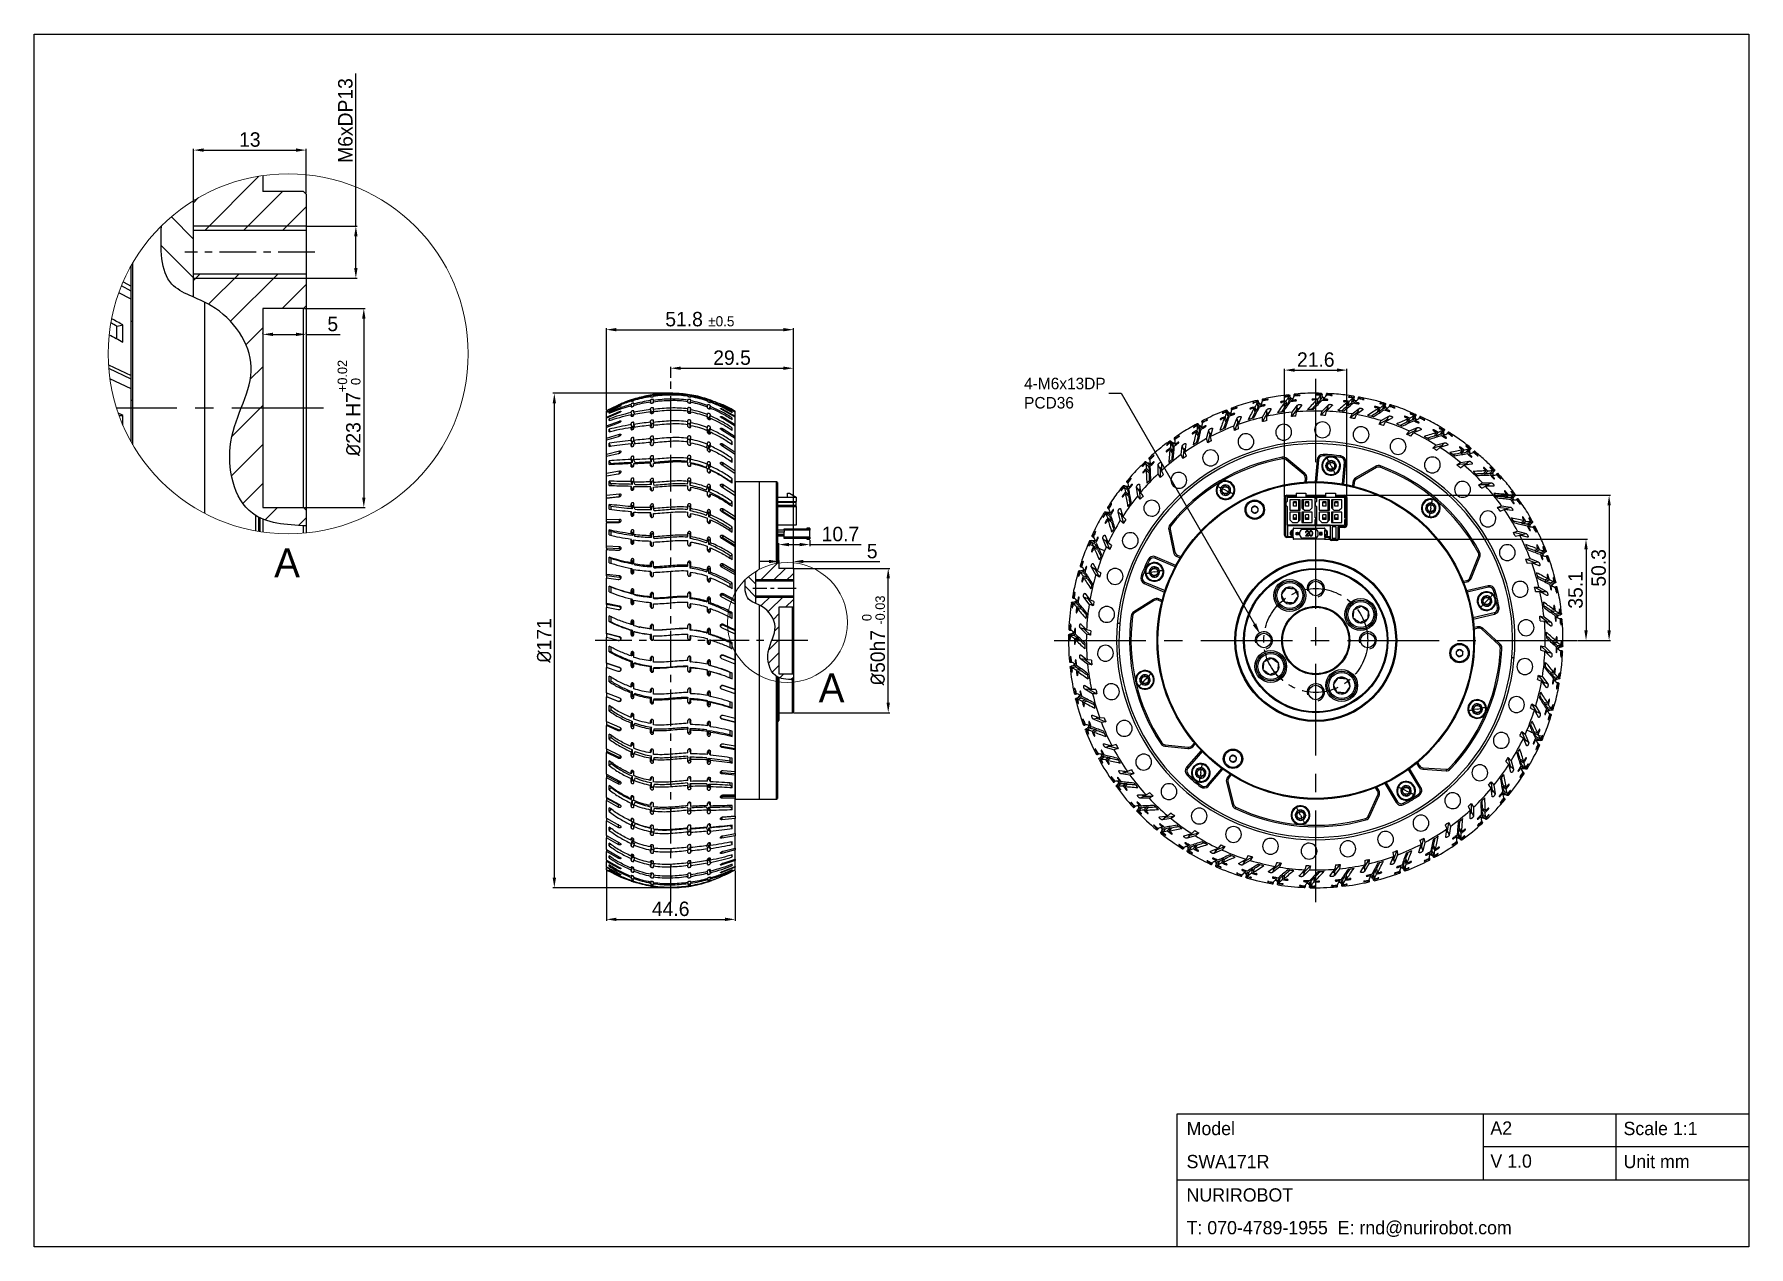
# Model space of a CAD drawing. Header units: millimetres. Extents: x 0 to 594, y 5 to 425.
import ezdxf

# ---------------------------------------------------------------- set-up
doc = ezdxf.new("R2010")
doc.units = ezdxf.units.MM
doc.header["$PDSIZE"] = -1
doc.linetypes.add('CENTERX2', pattern=[20.32, 12.7, -2.54, 2.54, -2.54])
doc.layers.add('중심선', color=1, linetype='CENTERX2')
doc.layers.add('치수', color=4, linetype='Continuous')
doc.styles.add('누리로봇 문자스타일_20230829', font='GOTHIC.TTF')
doc.dimstyles.new('A2기본 치수스타일', dxfattribs={"dimtxt": 4, "dimasz": 4, "dimexe": 0.5, "dimexo": 0.3, "dimgap": 1, "dimtad": 1, "dimtoh": 1, "dimdec": 1, "dimzin": 12, "dimdsep": 46, "dimtxsty": '누리로봇 문자스타일_20230829', "dimcen": 0.09, "dimclrd": 3, "dimclre": 3, "dimclrt": 3, "dimadec": 0, "dimazin": 3, "dimtm": 1e-09, "dimtfac": 1, "dimtdec": 1, "dimtofl": 0, "dimtmove": 0, "dimatfit": 3, "dimfxl": 1, "dimfrac": 2, "dimarcsym": 0})
doc.dimstyles.new('A2지시선 치수스타일', dxfattribs={"dimtxt": 4, "dimasz": 4, "dimexe": 0.5, "dimexo": 0.3, "dimgap": 0.396875, "dimtad": 0, "dimtih": 1, "dimtoh": 1, "dimdec": 1, "dimzin": 12, "dimdsep": 46, "dimtxsty": '누리로봇 문자스타일_20230829', "dimcen": 0.09, "dimclrd": 3, "dimclre": 3, "dimclrt": 3, "dimadec": 0, "dimazin": 3, "dimtm": 1e-09, "dimtfac": 1, "dimtdec": 1, "dimtofl": 0, "dimtmove": 0, "dimatfit": 3, "dimfxl": 1, "dimfrac": 2, "dimarcsym": 0})
doc.dimstyles.new('A3치수선 초과 치수스타일', dxfattribs={"dimtxt": 4, "dimasz": 4, "dimexe": 0.5, "dimexo": 0.3, "dimgap": 1, "dimtad": 1, "dimdec": 1, "dimzin": 12, "dimdsep": 46, "dimtxsty": '누리로봇 문자스타일_20230829', "dimcen": 0.09, "dimclrd": 3, "dimclre": 3, "dimclrt": 3, "dimadec": 0, "dimazin": 3, "dimtm": 1e-09, "dimtfac": 1, "dimtdec": 1, "dimtofl": 0, "dimtmove": 0, "dimatfit": 3, "dimfxl": 1, "dimfrac": 2, "dimarcsym": 0})

msp = doc.modelspace()

# ---------------------------------------------------------------- texts
at = {"lineweight": -3, "attachment_point": 1, "style": '누리로봇 문자스타일_20230829'}
for s, insert, char_height, width in [('Model', (399.25, 48.18), 4.603, 15.1906), ('A2', (504.5, 48.34), 4.603, 36.7069), ('{\\fCentury Gothic|b0|i0|c0|p34;Scale 1:1}', (550.62, 48.18), 4.6032, 75.5303), ('SWA171R', (399.23, 36.72), 4.603, 56.4459), ('V 1.0', (504.5, 36.91), 4.603, 36.7069), ('Unit mm', (550.62, 36.74), 4.603, 75.5303), ('NURIROBOT', (399.23, 25.15), 4.603, 57.1107), ('T: 070-4789-1955  E: rnd@nurirobot.com', (399.24, 13.82), 4.6032, 180.3472)]:
    msp.add_mtext(s, dxfattribs=dict(at, insert=insert, char_height=char_height, width=width))
at = {"layer": '치수', "color": 3, "char_height": 10, "attachment_point": 1, "style": '누리로봇 문자스타일_20230829'}
for insert in [(83.12, 246.83), (271.78, 203.53)]:
    msp.add_mtext('A', dxfattribs=dict(at, insert=insert))

# ---------------------------------------------------------------- blocks, each defined once
blk = doc.blocks.new('*D32')
at = {"layer": 'Defpoints', "color": 0}
for p in [(220.53, 300.57), (180.18, 129.27), (220.48, 129.27)]:
    blk.add_point(p, dxfattribs=at)
at = {"layer": '치수', "color": 3, "lineweight": -2}
for p, q in [((220.23, 300.57), (179.68, 300.57)), ((180.18, 297.07), (180.18, 132.77)), ((220.18, 129.27), (179.68, 129.27))]:
    blk.add_line(p, q, dxfattribs=at)
at = {"layer": '치수', "color": 3}
for points in [[(179.6, 297.07), (180.77, 297.07), (180.18, 300.57)], [(179.6, 132.77), (180.77, 132.77), (180.18, 129.27)]]:
    blk.add_solid(points, dxfattribs=at)
at = {"layer": '치수', "color": 3, "insert": (176.62, 214.92), "char_height": 5, "attachment_point": 5, "rotation": 90, "style": '누리로봇 문자스타일_20230829'}
blk.add_mtext('{\\fISOCPEUR|b0|i0|c0|p34;%%C}171', dxfattribs=at)
blk = doc.blocks.new('*D33')
at = {"layer": 'Defpoints', "color": 0}
for p in [(198.2, 135.42), (242.8, 135.42), (242.8, 118.32)]:
    blk.add_point(p, dxfattribs=at)
at = {"layer": '치수', "color": 3, "lineweight": -2}
for p, q in [((198.2, 135.12), (198.2, 117.82)), ((242.8, 135.12), (242.8, 117.82)), ((201.7, 118.32), (239.3, 118.32))]:
    blk.add_line(p, q, dxfattribs=at)
at = {"layer": '치수', "color": 3}
for points in [[(201.7, 118.9), (201.7, 117.74), (198.2, 118.32)], [(239.3, 118.9), (239.3, 117.74), (242.8, 118.32)]]:
    blk.add_solid(points, dxfattribs=at)
at = {"layer": '치수', "color": 3, "insert": (220.5, 121.94), "char_height": 5, "attachment_point": 5, "style": '누리로봇 문자스타일_20230829'}
blk.add_mtext('44.6', dxfattribs=at)
blk = doc.blocks.new('*D34')
at = {"layer": 'Defpoints', "color": 0}
for p in [(263, 322.59), (198.2, 294.42), (263, 239.62)]:
    blk.add_point(p, dxfattribs=at)
at = {"layer": '치수', "color": 3, "lineweight": -2}
for p, q in [((198.2, 294.72), (198.2, 323.09)), ((201.7, 322.59), (259.5, 322.59)), ((263, 239.92), (263, 323.09))]:
    blk.add_line(p, q, dxfattribs=at)
at = {"layer": '치수', "color": 3}
for points in [[(201.7, 323.18), (201.7, 322.01), (198.2, 322.59)], [(259.5, 323.18), (259.5, 322.01), (263, 322.59)]]:
    blk.add_solid(points, dxfattribs=at)
at = {"layer": '치수', "color": 3, "insert": (230.6, 326.22), "char_height": 5, "attachment_point": 5, "style": '누리로봇 문자스타일_20230829'}
blk.add_mtext('51.8 {\\H0.7x;%%P0.5}', dxfattribs=at)
blk = doc.blocks.new('*D35')
at = {"layer": 'Defpoints', "color": 0}
for p in [(263, 309.25), (220.5, 305.57), (263, 239.62)]:
    blk.add_point(p, dxfattribs=at)
at = {"layer": '치수', "color": 3, "lineweight": -2}
for p, q in [((220.5, 305.87), (220.5, 309.75)), ((224, 309.25), (259.5, 309.25)), ((263, 239.92), (263, 309.75))]:
    blk.add_line(p, q, dxfattribs=at)
at = {"layer": '치수', "color": 3}
for points in [[(224, 309.83), (224, 308.66), (220.5, 309.25)], [(259.5, 309.83), (259.5, 308.66), (263, 309.25)]]:
    blk.add_solid(points, dxfattribs=at)
at = {"layer": '치수', "color": 3, "insert": (241.75, 312.87), "char_height": 5, "attachment_point": 5, "style": '누리로봇 문자스타일_20230829'}
blk.add_mtext('29.5', dxfattribs=at)
blk = doc.blocks.new('*D38')
at = {"layer": 'Defpoints', "color": 0}
for p in [(93.27, 329.96), (93.27, 260.96), (114.17, 260.96)]:
    blk.add_point(p, dxfattribs=at)
at = {"layer": '치수', "color": 3, "lineweight": -2}
for p, q in [((93.57, 329.96), (114.67, 329.96)), ((114.17, 326.46), (114.17, 264.46)), ((93.57, 260.96), (114.67, 260.96))]:
    blk.add_line(p, q, dxfattribs=at)
at = {"layer": '치수', "color": 3}
for points in [[(113.58, 326.46), (114.75, 326.46), (114.17, 329.96)], [(113.58, 264.46), (114.75, 264.46), (114.17, 260.96)]]:
    blk.add_solid(points, dxfattribs=at)
at = {"layer": '치수', "color": 3, "insert": (109.09, 295.46), "char_height": 5, "attachment_point": 5, "rotation": 90, "style": '누리로봇 문자스타일_20230829'}
blk.add_mtext('{\\fISOCPEUR|b0|i0|c0|p34;%%C}23 H7{\\H0.66x;\\S+0.02^   0;}', dxfattribs=at)
blk = doc.blocks.new('*D36')
at = {"layer": 'Defpoints', "color": 0}
for p in [(94.17, 358.46), (94.17, 340.46), (111.41, 340.46)]:
    blk.add_point(p, dxfattribs=at)
at = {"layer": '치수', "color": 3, "lineweight": -2}
for p, q in [((111.41, 358.46), (111.41, 411.33)), ((94.47, 358.46), (111.91, 358.46)), ((111.41, 343.96), (111.41, 354.96)), ((94.47, 340.46), (111.91, 340.46))]:
    blk.add_line(p, q, dxfattribs=at)
at = {"layer": '치수', "color": 3}
for points in [[(110.83, 354.96), (112, 354.96), (111.41, 358.46)], [(110.83, 343.96), (112, 343.96), (111.41, 340.46)]]:
    blk.add_solid(points, dxfattribs=at)
at = {"layer": '치수', "color": 3, "insert": (107.79, 380.37), "char_height": 5, "attachment_point": 4, "rotation": 90, "style": '누리로봇 문자스타일_20230829'}
blk.add_mtext('M6xDP13', dxfattribs=at)
blk = doc.blocks.new('*D37')
at = {"layer": 'Defpoints', "color": 0}
for p in [(94.17, 384.8), (94.17, 369.56), (55.17, 358.46)]:
    blk.add_point(p, dxfattribs=at)
at = {"layer": '치수', "color": 3, "lineweight": -2}
for p, q in [((55.17, 358.76), (55.17, 385.3)), ((58.67, 384.8), (90.67, 384.8)), ((94.17, 369.86), (94.17, 385.3))]:
    blk.add_line(p, q, dxfattribs=at)
at = {"layer": '치수', "color": 3}
for points in [[(58.67, 385.39), (58.67, 384.22), (55.17, 384.8)], [(90.67, 385.39), (90.67, 384.22), (94.17, 384.8)]]:
    blk.add_solid(points, dxfattribs=at)
at = {"layer": '치수', "color": 3, "insert": (74.67, 388.43), "char_height": 5, "attachment_point": 5, "style": '누리로봇 문자스타일_20230829'}
blk.add_mtext('13', dxfattribs=at)
blk = doc.blocks.new('*D88')
at = {"layer": 'Defpoints', "color": 0}
for p in [(454, 265.22), (534.64, 214.92), (545.63, 214.92)]:
    blk.add_point(p, dxfattribs=at)
at = {"layer": '치수', "color": 3, "lineweight": -2}
for p, q in [((454.3, 265.22), (546.13, 265.22)), ((545.63, 261.72), (545.63, 218.42)), ((534.94, 214.92), (546.13, 214.92))]:
    blk.add_line(p, q, dxfattribs=at)
at = {"layer": '치수', "color": 3}
for points in [[(545.05, 261.72), (546.22, 261.72), (545.63, 265.22)], [(545.05, 218.42), (546.22, 218.42), (545.63, 214.92)]]:
    blk.add_solid(points, dxfattribs=at)
at = {"layer": '치수', "color": 3, "insert": (542.01, 240.07), "char_height": 5, "attachment_point": 5, "rotation": 90, "style": '누리로봇 문자스타일_20230829'}
blk.add_mtext('50.3', dxfattribs=at)
blk = doc.blocks.new('*D89')
at = {"layer": 'Defpoints', "color": 0}
for p in [(446.92, 249.97), (534.64, 214.92), (537.63, 214.92)]:
    blk.add_point(p, dxfattribs=at)
at = {"layer": '치수', "color": 3, "lineweight": -2}
for p, q in [((447.22, 249.97), (538.13, 249.97)), ((537.63, 246.47), (537.63, 218.42)), ((534.94, 214.92), (538.13, 214.92))]:
    blk.add_line(p, q, dxfattribs=at)
at = {"layer": '치수', "color": 3}
for points in [[(537.05, 246.47), (538.22, 246.47), (537.63, 249.97)], [(537.05, 218.42), (538.22, 218.42), (537.63, 214.92)]]:
    blk.add_solid(points, dxfattribs=at)
at = {"layer": '치수', "color": 3, "insert": (534.01, 232.45), "char_height": 5, "attachment_point": 5, "rotation": 90, "style": '누리로봇 문자스타일_20230829'}
blk.add_mtext('35.1', dxfattribs=at)
blk = doc.blocks.new('*D91')
at = {"layer": 'Defpoints', "color": 0}
for p in [(454.8, 308.59), (433.2, 264.42), (454.8, 264.42)]:
    blk.add_point(p, dxfattribs=at)
at = {"layer": '치수', "color": 3, "lineweight": -2}
for p, q in [((433.2, 264.72), (433.2, 309.09)), ((454.8, 264.72), (454.8, 309.09)), ((436.7, 308.59), (451.3, 308.59))]:
    blk.add_line(p, q, dxfattribs=at)
at = {"layer": '치수', "color": 3}
for points in [[(436.7, 309.17), (436.7, 308.01), (433.2, 308.59)], [(451.3, 309.17), (451.3, 308.01), (454.8, 308.59)]]:
    blk.add_solid(points, dxfattribs=at)
at = {"layer": '치수', "color": 3, "insert": (444, 312.21), "char_height": 5, "attachment_point": 5, "style": '누리로봇 문자스타일_20230829'}
blk.add_mtext('21.6', dxfattribs=at)
blk = doc.blocks.new('*D92')
at = {"layer": 'Defpoints', "color": 0}
for p in [(262.7, 239.92), (295.87, 239.92), (262.7, 189.92)]:
    blk.add_point(p, dxfattribs=at)
at = {"layer": '치수', "color": 3, "lineweight": -2}
for p, q in [((263, 239.92), (296.37, 239.92)), ((295.87, 193.42), (295.87, 236.42)), ((263, 189.92), (296.37, 189.92))]:
    blk.add_line(p, q, dxfattribs=at)
at = {"layer": '치수', "color": 3}
for points in [[(295.28, 236.42), (296.45, 236.42), (295.87, 239.92)], [(295.28, 193.42), (296.45, 193.42), (295.87, 189.92)]]:
    blk.add_solid(points, dxfattribs=at)
at = {"layer": '치수', "color": 3, "insert": (290.79, 214.92), "char_height": 5, "attachment_point": 5, "rotation": 90, "style": '누리로봇 문자스타일_20230829'}
blk.add_mtext('{\\fISOCPEUR|b0|i0|c0|p34;%%C}50h7 {\\H0.66x;\\S 0^ -0.03;}', dxfattribs=at)
blk = doc.blocks.new('*D93')
at = {"layer": 'Defpoints', "color": 0}
for p in [(79.17, 320.97), (94.17, 320.97), (94.17, 320.97)]:
    blk.add_point(p, dxfattribs=at)
at = {"layer": '치수', "color": 3, "lineweight": -2}
for p, q in [((79.17, 321.27), (79.17, 321.47)), ((82.67, 320.97), (90.67, 320.97)), ((94.17, 321.27), (94.17, 321.47)), ((94.17, 320.97), (106.03, 320.97))]:
    blk.add_line(p, q, dxfattribs=at)
at = {"layer": '치수', "color": 3}
for points in [[(82.67, 321.56), (82.67, 320.39), (79.17, 320.97)], [(90.67, 321.56), (90.67, 320.39), (94.17, 320.97)]]:
    blk.add_solid(points, dxfattribs=at)
at = {"layer": '치수', "color": 3, "insert": (103.4, 324.54), "char_height": 5, "attachment_point": 5, "style": '누리로봇 문자스타일_20230829'}
blk.add_mtext('5', dxfattribs=at)
blk = doc.blocks.new('*D94')
at = {"layer": 'Defpoints', "color": 0}
for p in [(268.65, 249.97), (268.65, 248.15), (258, 242.62)]:
    blk.add_point(p, dxfattribs=at)
at = {"layer": '치수', "color": 3, "lineweight": -2}
for p, q in [((268.65, 249.67), (268.65, 247.65)), ((258, 242.92), (258, 248.65)), ((261.5, 248.15), (265.15, 248.15)), ((268.65, 248.15), (286.48, 248.15))]:
    blk.add_line(p, q, dxfattribs=at)
at = {"layer": '치수', "color": 3}
for points in [[(261.5, 248.74), (261.5, 247.57), (258, 248.15)], [(265.15, 248.74), (265.15, 247.57), (268.65, 248.15)]]:
    blk.add_solid(points, dxfattribs=at)
at = {"layer": '치수', "color": 3, "insert": (279.31, 251.78), "char_height": 5, "attachment_point": 5, "style": '누리로봇 문자스타일_20230829'}
blk.add_mtext('10.7', dxfattribs=at)
blk = doc.blocks.new('*D95')
at = {"layer": 'Defpoints', "color": 0}
for p in [(258, 242.29), (263, 242.29), (263, 239.62)]:
    blk.add_point(p, dxfattribs=at)
at = {"layer": '치수', "color": 3, "lineweight": -2}
for p, q in [((254.5, 242.29), (251, 242.29)), ((258, 242.59), (258, 242.79)), ((263, 239.92), (263, 242.79)), ((266.5, 242.29), (292.95, 242.29))]:
    blk.add_line(p, q, dxfattribs=at)
at = {"layer": '치수', "color": 3}
for points in [[(254.5, 242.88), (254.5, 241.71), (258, 242.29)], [(266.5, 242.88), (266.5, 241.71), (263, 242.29)]]:
    blk.add_solid(points, dxfattribs=at)
at = {"layer": '치수', "color": 3, "insert": (290.31, 245.86), "char_height": 5, "attachment_point": 5, "style": '누리로봇 문자스타일_20230829'}
blk.add_mtext('5', dxfattribs=at)
blk = doc.blocks.new('*D96')
at = {"color": 3, "lineweight": -2}
for p, q in [((372.32, 300.59), (376.54, 300.59)), ((376.54, 300.59), (422.75, 220.55))]:
    blk.add_line(p, q, dxfattribs=at)
at = {"color": 3}
blk.add_solid([(423.33, 220.88), (422.17, 220.22), (424.75, 217.09)], dxfattribs=at)
at = {"layer": 'Defpoints', "color": 0}
for p in [(424.75, 217.09), (427.25, 212.76)]:
    blk.add_point(p, dxfattribs=at)
at = {"color": 3, "insert": (342.95, 300.59), "char_height": 4, "attachment_point": 4, "style": '누리로봇 문자스타일_20230829'}
blk.add_mtext('4-M6x13DP\\PPCD36', dxfattribs=at)

# ---------------------------------------------------------------- dimensions: what is measured, and where the dimension line sits
dim = msp.add_diameter_dim_2p(p1=(427.25, 212.76), p2=(424.75, 217.09), text='4-M6x13DP\\PPCD36', dimstyle='A2지시선 치수스타일', override={"dimcen": 0})
dim.commit()
dim.dimension.update_dxf_attribs({"geometry": '*D96', "text_midpoint": (357.43, 300.59), "dimtype": 163})
at = {"layer": '치수'}
for base, p1, p2, text, dimstyle, picture, middle in [((111.41, 340.46), (94.17, 358.46), (94.17, 340.46), 'M6xDP13', 'A3치수선 초과 치수스타일', '*D36', (111.41, 395.35)), ((114.17, 260.96), (93.27, 329.96), (93.27, 260.96), '{\\fISOCPEUR|b0|i0|c0|p34;%%C}23 H7{\\H0.66x;\\S+0.02^   0;}', 'A2기본 치수스타일', '*D38', (114.17, 295.46))]:
    dim = msp.add_linear_dim(base=base, p1=p1, p2=p2, angle=90, text=text, dimstyle=dimstyle, override={"dimtxt": 5, "dimasz": 3.5}, dxfattribs=at)
    dim.commit()
    dim.dimension.update_dxf_attribs({"geometry": picture, "text_midpoint": middle, "dimtype": 160})
for base, p1, p2, text, picture, middle in [((94.17, 384.8), (55.17, 358.46), (94.17, 369.56), '13', '*D37', (74.67, 388.43)), ((263, 322.59), (198.2, 294.42), (263, 239.62), '51.8 {\\H0.7x;%%P0.5}', '*D34', (230.6, 326.22)), ((263, 309.25), (220.5, 305.57), (263, 239.62), '29.5', '*D35', (241.75, 312.87))]:
    dim = msp.add_linear_dim(base=base, p1=p1, p2=p2, text=text, dimstyle='A2기본 치수스타일', override={"dimtxt": 5, "dimasz": 3.5}, dxfattribs=at)
    dim.commit()
    dim.dimension.update_dxf_attribs({"geometry": picture, "text_midpoint": middle})
for base, p1, p2, text, picture, middle in [((94.17, 320.97), (79.17, 320.97), (94.17, 320.97), '5', '*D93', (103.4, 320.97)), ((242.8, 118.32), (198.2, 135.42), (242.8, 135.42), '44.6', '*D33', (220.5, 118.32))]:
    dim = msp.add_linear_dim(base=base, p1=p1, p2=p2, text=text, dimstyle='A2기본 치수스타일', override={"dimtxt": 5, "dimasz": 3.5}, dxfattribs=at)
    dim.commit()
    dim.dimension.update_dxf_attribs({"geometry": picture, "text_midpoint": middle, "dimtype": 160})
for base, p1, p2, picture, middle in [((454.8, 308.59), (433.2, 264.42), (454.8, 264.42), '*D91', (444, 308.59)), ((263, 242.29), (258, 242.29), (263, 239.62), '*D95', (290.31, 242.29))]:
    dim = msp.add_linear_dim(base=base, p1=p1, p2=p2, dimstyle='A2기본 치수스타일', override={"dimtxt": 5, "dimasz": 3.5}, dxfattribs=at)
    dim.commit()
    dim.dimension.update_dxf_attribs({"geometry": picture, "text_midpoint": middle, "dimtype": 160})
for base, p1, p2, text, picture, middle in [((180.18, 129.27), (220.53, 300.57), (220.48, 129.27), '{\\fISOCPEUR|b0|i0|c0|p34;%%C}171', '*D32', (176.62, 214.92)), ((295.87, 239.92), (262.7, 189.92), (262.7, 239.92), '{\\fISOCPEUR|b0|i0|c0|p34;%%C}50h7 {\\H0.66x;\\S 0^ -0.03;}', '*D92', (290.79, 214.92))]:
    dim = msp.add_linear_dim(base=base, p1=p1, p2=p2, angle=90, text=text, dimstyle='A2기본 치수스타일', override={"dimtxt": 5, "dimasz": 3.5}, dxfattribs=at)
    dim.commit()
    dim.dimension.update_dxf_attribs({"geometry": picture, "text_midpoint": middle})
for base, p1, p2, picture, middle in [((545.63, 214.92), (454, 265.22), (534.64, 214.92), '*D88', (545.63, 240.07)), ((537.6325, 214.9224), (446.9192, 249.9739), (534.6436, 214.9224), '*D89', (537.6325, 232.4482))]:
    dim = msp.add_linear_dim(base=base, p1=p1, p2=p2, angle=90, dimstyle='A2기본 치수스타일', override={"dimtxt": 5, "dimasz": 3.5}, dxfattribs=at)
    dim.commit()
    dim.dimension.update_dxf_attribs({"geometry": picture, "text_midpoint": middle, "dimtype": 160})
dim = msp.add_linear_dim(base=(268.6517, 248.1538), p1=(258, 242.6222), p2=(268.6517, 249.9737), dimstyle='A2기본 치수스타일', override={"dimtxt": 5, "dimasz": 3.5}, dxfattribs=at)
dim.commit()
dim.dimension.update_dxf_attribs({"geometry": '*D94', "text_midpoint": (279.3142, 251.7796)})

# ---------------------------------------------------------------- hatches: boundary and pattern name
h = msp.add_hatch()
h.set_pattern_fill('ANSI31', color=4, scale=3)
h.set_pattern_definition([(45, (-1533.891, 690.301), (-6.73519, 6.73519), [])])
edge = h.paths.add_edge_path()
edge.add_line((79.17, 295.46), (71.68, 295.46))
edge.add_spline(control_points=[(71.68, 295.46), (70.26, 291.76), (65.53, 279.42), (70.95, 255.93), (87.25, 255), (94.17, 254.61)], knot_values=[0, 0, 0, 0, 3.886045, 12.519739, 18.884561, 18.884561, 18.884561, 18.884561], degree=3, periodic=0)
edge.add_line((94.17, 254.61), (94.17, 260.06))
edge.add_line((94.17, 260.06), (93.27, 260.96))
edge.add_line((93.27, 260.96), (79.17, 260.96))
edge.add_line((79.17, 260.96), (79.17, 295.46))
edge = h.paths.add_edge_path()
edge.add_line((79.17, 329.96), (93.27, 329.96))
edge.add_line((93.27, 329.96), (94.17, 330.86))
edge.add_line((94.17, 330.86), (94.17, 340.46))
edge.add_line((94.17, 340.46), (55.17, 340.46))
edge.add_line((55.17, 340.46), (55.17, 333.86))
edge.add_spline(control_points=[(55.17, 333.86), (57.2, 332.96), (67.73, 328.45), (78.3, 312.6), (73.55, 300.31), (71.68, 295.46)], knot_values=[18.884561, 18.884561, 18.884561, 18.884561, 21.022262, 29.433729, 34.521147, 34.521147, 34.521147, 34.521147], degree=3, periodic=0)
edge.add_line((71.68, 295.46), (79.17, 295.46))
edge.add_line((79.17, 295.46), (79.17, 329.96))
h.paths.add_polyline_path([(94.17, 369.56), (93.27, 370.46), (79.17, 370.46), (79.17, 375.97, 0.103435), (55.17, 367.28), (55.17, 358.46), (94.17, 358.46)])
h.paths.add_polyline_path([(94.17, 358.46), (55.17, 358.46), (55.17, 356.96), (94.17, 356.96)])
h.paths.add_polyline_path([(94.17, 341.96), (55.17, 341.96), (55.17, 340.46), (94.17, 340.46)])
h = msp.add_hatch()
h.set_pattern_fill('ANSI31', color=4, scale=3, angle=90)
h.set_pattern_definition([(135, (-1533.891, 690.301), (-6.73519, -6.73519), [])])
edge = h.paths.add_edge_path()
edge.add_arc((87.96, 314.24), 62.36, 121.72754, 134.75079)
edge.add_spline(control_points=[(44.06, 358.52), (43.81, 350.66), (43.45, 339.27), (52.24, 335.16), (55.17, 333.86)], knot_values=[34.521147, 34.521147, 34.521147, 34.521147, 41.332623, 44.396626, 44.396626, 44.396626, 44.396626], degree=3, periodic=0)
edge.add_line((55.17, 333.86), (55.17, 367.28))
h = msp.add_hatch()
h.set_pattern_fill('ANSI31', color=4, angle=90)
h.set_pattern_definition([(135, (-279.6853, 346.5358), (-2.245064, -2.245064), [])])
edge = h.paths.add_edge_path()
edge.add_arc((260.93, 221.18), 20.79, 121.72754, 134.75079)
edge.add_spline(control_points=[(246.3, 235.94), (246.21, 233.32), (246.09, 229.53), (249.03, 228.15), (250, 227.72)], knot_values=[34.521147, 34.521147, 34.521147, 34.521147, 41.332623, 44.396626, 44.396626, 44.396626, 44.396626], degree=3, periodic=0)
edge.add_line((250, 227.72), (250, 238.86))
h = msp.add_hatch()
h.set_pattern_fill('ANSI31', color=4)
h.set_pattern_definition([(45, (-279.6853, 346.5358), (-2.245064, 2.245064), [])])
edge = h.paths.add_edge_path()
edge.add_line((258, 214.92), (255.51, 214.92))
edge.add_spline(control_points=[(255.51, 214.92), (255.03, 213.69), (253.45, 209.57), (255.26, 201.74), (260.69, 201.44), (263, 201.31)], knot_values=[0, 0, 0, 0, 3.886045, 12.519739, 18.884561, 18.884561, 18.884561, 18.884561], degree=3, periodic=0)
edge.add_line((263, 201.31), (263, 203.12))
edge.add_line((263, 203.12), (262.7, 203.42))
edge.add_line((262.7, 203.42), (258, 203.42))
edge.add_line((258, 203.42), (258, 214.92))
edge = h.paths.add_edge_path()
edge.add_line((258, 226.42), (262.7, 226.42))
edge.add_line((262.7, 226.42), (263, 226.72))
edge.add_line((263, 226.72), (263, 229.92))
edge.add_line((263, 229.92), (250, 229.92))
edge.add_line((250, 229.92), (250, 227.72))
edge.add_spline(control_points=[(250, 227.72), (250.68, 227.42), (254.19, 225.92), (257.71, 220.63), (256.13, 216.54), (255.51, 214.92)], knot_values=[18.884561, 18.884561, 18.884561, 18.884561, 21.022262, 29.433729, 34.521147, 34.521147, 34.521147, 34.521147], degree=3, periodic=0)
edge.add_line((255.51, 214.92), (258, 214.92))
edge.add_line((258, 214.92), (258, 226.42))
h.paths.add_polyline_path([(263, 239.62), (262.7, 239.92), (258, 239.92), (258, 241.76, 0.103435), (250, 238.86), (250, 235.92), (263, 235.92)])
h.paths.add_polyline_path([(263, 235.92), (250, 235.92), (250, 235.42), (263, 235.42)])
h.paths.add_polyline_path([(263, 230.42), (250, 230.42), (250, 229.92), (263, 229.92)])
at = {"linetype": 'Continuous', "lineweight": 18}
h = msp.add_hatch(dxfattribs=at)
h.set_pattern_fill('ANSI31', style=0)
h.paths.add_polyline_path([(528.84, 169.56), (528.84, 169.13), (528.96, 169.13), (528.96, 169.56)], flags=0)
h = msp.add_hatch(dxfattribs=at)
h.set_pattern_fill('ANSI31', style=0)
edge = h.paths.add_edge_path(flags=0)
edge.add_ellipse((529.12, 167.34), major_axis=(0, 0.288), ratio=0.173648, start_angle=270, end_angle=355.9085, ccw=False)
edge.add_line((529.17, 167.34), (529.17, 167.21))
edge.add_line((529.17, 167.21), (529.29, 167.21))
edge.add_line((529.29, 167.21), (529.29, 167.34))
edge.add_ellipse((529.12, 167.34), major_axis=(0, 0.979), ratio=0.173648, start_angle=270, end_angle=330.91951)
edge.add_line((529.29, 167.63), (529.13, 167.63))
edge.add_line((529.13, 167.63), (529.14, 167.61))
h = msp.add_hatch(dxfattribs=at)
h.set_pattern_fill('ANSI31', angle=90, style=0)
h.paths.add_polyline_path([(528.04, 89.65), (526.67, 89.58), (526.67, 88.59), (528.04, 88.23), (528.05, 88.23), (529.19, 88.59), (529.19, 89.58), (528.05, 89.65)], flags=0)
h = msp.add_hatch(dxfattribs=at)
h.set_pattern_fill('ANSI31', style=0)
h.paths.add_polyline_path([(529.19, 92.59), (529.19, 91.12), (529.29, 91.12), (529.29, 92.59)], flags=0)
h = msp.add_hatch(dxfattribs=at)
h.set_pattern_fill('ANSI31', style=0)
h.paths.add_polyline_path([(529.29, 81.99), (529.29, 82.8), (528.49, 82.8), (528.49, 81.99)], flags=0)

# ---------------------------------------------------------------- linework, layer by layer
at = {"color": 7, "linetype": 'Continuous', "lineweight": 25}
for p, q in [((79.17, 375.97), (79.17, 370.46)), ((93.27, 370.46), (79.17, 370.46)), ((94.17, 369.56), (93.27, 370.46)), ((94.17, 369.56), (94.17, 337.96)), ((55.17, 333.86), (55.17, 367.28)), ((94.17, 358.46), (55.17, 358.46)), ((94.17, 356.96), (55.17, 356.96)), ((33.57, 337.7), (33.57, 344.73)), ((34.17, 282.7), (34.17, 345.78)), ((30.8, 339.16), (33.57, 337.7)), ((55.17, 341.96), (94.17, 341.96)), ((55.17, 340.46), (94.17, 340.46)), ((33.57, 333.14), (29.3, 335.4)), ((33.57, 335.94), (30.19, 337.73)), ((33.57, 335.94), (33.57, 337.7)), ((33.57, 333.14), (33.57, 335.94)), ((33.57, 306.7), (33.57, 333.14)), ((94.17, 337.96), (94.17, 252.19)), ((59.07, 295.46), (59.07, 332.08)), ((59.07, 258.98), (59.07, 332.08)), ((79.17, 329.96), (79.17, 260.96)), ((93.27, 329.96), (79.17, 329.96)), ((79.17, 329.96), (79.17, 260.96)), ((93.27, 329.96), (94.17, 330.86)), ((93.27, 260.96), (93.27, 329.96)), ((94.17, 330.86), (94.17, 260.06)), ((28.6, 319.37), (28.6, 323.78)), ((30.7, 318.29), (30.7, 324.25)), ((34.17, 325.46), (33.57, 325.46)), ((25.72, 310.41), (33.57, 306.7)), ((33.57, 305.49), (25.81, 309.16)), ((33.57, 302.08), (26.21, 305.56)), ((33.57, 305.49), (33.57, 306.7)), ((33.57, 302.08), (33.57, 305.49)), ((33.57, 283.74), (33.57, 302.08)), ((206.76, 298.21), (206.76, 298.16)), ((206.76, 298.07), (206.76, 298.13)), ((206.81, 297.91), (206.76, 298.07)), ((206.76, 297.77), (206.76, 297.92)), ((206.81, 297.77), (206.76, 297.92)), ((207.72, 298.48), (207.71, 298.52)), ((207.71, 298.34), (207.71, 298.44)), ((207.76, 298.19), (207.71, 298.34)), ((207.71, 298.08), (207.71, 298.18)), ((207.71, 296.86), (207.71, 297.15)), ((213.54, 299.97), (213.54, 299.95)), ((213.54, 299.68), (213.54, 299.76)), ((213.57, 299.48), (213.54, 299.68)), ((213.54, 299.32), (213.54, 299.49)), ((213.57, 299.3), (213.54, 299.49)), ((213.54, 298.04), (213.54, 298.24)), ((213.61, 297.64), (213.54, 298.04)), ((213.54, 297.23), (213.54, 297.59)), ((213.61, 297.19), (213.54, 297.59)), ((214.52, 299.8), (214.52, 299.91)), ((214.55, 299.6), (214.52, 299.8)), ((214.52, 299.48), (214.52, 299.59)), ((214.52, 298.08), (214.52, 298.4)), ((214.59, 297.63), (214.52, 298.08)), ((214.52, 297.38), (214.52, 297.62)), ((226.41, 297.77), (226.48, 298.21)), ((226.45, 299.66), (226.48, 299.85)), ((226.48, 299.85), (226.48, 299.92)), ((226.48, 299.49), (226.48, 299.66)), ((226.48, 298.21), (226.48, 298.42)), ((226.48, 297.4), (226.48, 297.77)), ((227.38, 297.47), (227.46, 297.95)), ((227.41, 297.21), (227.46, 297.5)), ((227.43, 299.44), (227.46, 299.65)), ((227.44, 299.32), (227.46, 299.45)), ((227.46, 299.97), (227.46, 299.96)), ((227.46, 299.65), (227.46, 299.76)), ((227.46, 299.33), (227.46, 299.45)), ((227.46, 297.95), (227.46, 298.26)), ((227.46, 297.25), (227.46, 297.5)), ((232.45, 298.78), (233.29, 298.55)), ((233.23, 297.94), (233.29, 298.14)), ((233.29, 298.55), (233.29, 298.55)), ((233.29, 298.14), (233.29, 298.23)), ((233.29, 297.72), (233.29, 297.92)), ((234.06, 297.42), (234.1, 297.54)), ((234.14, 297.63), (234.19, 297.78)), ((234.16, 297.54), (234.24, 297.78)), ((234.19, 297.41), (234.24, 297.55)), ((234.83, 297.94), (234.21, 298.16)), ((234.24, 298.24), (234.24, 298.23)), ((234.24, 298.23), (234.24, 298.24)), ((234.24, 297.41), (234.24, 297.55)), ((425.42, 298.14), (425.51, 297.75)), ((426.05, 298.05), (426.02, 298.21)), ((435.78, 297.83), (435.75, 298.14)), ((436.44, 299.86), (436.48, 299.46)), ((436.77, 297.92), (436.74, 298.23)), ((437.06, 299.69), (437.05, 299.85)), ((444.17, 297.12), (444.67, 297.12)), ((446.67, 298.19), (446.68, 298.51)), ((447.59, 300.12), (447.58, 299.72)), ((447.66, 298.16), (447.68, 298.47)), ((448.18, 299.87), (448.19, 300.03)), ((457.51, 297.13), (457.56, 297.44)), ((458.5, 296.97), (458.55, 297.27)), ((458.68, 298.92), (458.61, 298.53)), ((459.23, 298.59), (459.26, 298.75)), ((30.7, 289.53), (30.7, 292.9)), ((59.07, 258.98), (59.07, 295.46)), ((198.2, 294.03), (202.76, 296.15)), ((202.32, 295.78), (198.2, 293.87)), ((199.15, 294.89), (198.2, 294.42)), ((198.2, 294.03), (198.2, 294.42)), ((198.2, 292.33), (202.76, 294.23)), ((198.2, 293.87), (198.2, 294.03)), ((198.2, 292.33), (198.2, 293.87)), ((202.32, 293.69), (198.2, 291.97)), ((198.2, 291.97), (198.2, 292.33)), ((198.2, 289.31), (198.2, 291.97)), ((199.15, 294.89), (198.63, 294.63)), ((199.15, 294.84), (199.15, 294.91)), ((199.15, 293.64), (199.15, 293.98)), ((199.3, 293.7), (199.15, 293.98)), ((199.15, 291.1), (199.15, 291.69)), ((199.43, 291.19), (199.15, 291.69)), ((202.32, 296.48), (199.67, 295.15)), ((202.29, 296.41), (200.42, 295.5)), ((206.76, 296.66), (206.76, 296.85)), ((206.76, 295.91), (206.76, 296.25)), ((206.88, 295.9), (206.76, 296.25)), ((206.76, 293.86), (206.76, 294.17)), ((206.76, 292.67), (206.76, 293.19)), ((207.82, 296.53), (207.71, 296.86)), ((207.71, 296.21), (207.71, 296.44)), ((207.71, 293.98), (207.71, 294.46)), ((207.71, 292.95), (207.71, 293.31)), ((213.54, 294.97), (213.54, 295.3)), ((213.54, 293.72), (213.54, 294.27)), ((213.65, 293.67), (213.54, 294.27)), ((213.79, 293.58), (213.66, 294.29)), ((213.79, 293.58), (213.79, 293.91)), ((214.52, 294.95), (214.52, 295.45)), ((214.52, 293.87), (214.52, 294.24)), ((214.52, 290.44), (214.52, 291.13)), ((226.48, 295.15), (226.48, 295.48)), ((226.48, 293.91), (226.48, 294.46)), ((226.48, 290.72), (226.48, 291.17)), ((227.21, 293.64), (227.21, 293.94)), ((227.25, 293.64), (227.33, 294.1)), ((227.38, 293.7), (227.46, 294.13)), ((227.46, 294.84), (227.46, 295.34)), ((227.46, 293.76), (227.46, 294.13)), ((233.17, 295.97), (233.29, 296.35)), ((233.29, 296.35), (233.29, 296.57)), ((233.29, 295.48), (233.29, 295.87)), ((233.29, 293.17), (233.29, 293.52)), ((233.29, 291.87), (233.29, 292.44)), ((233.76, 291.38), (233.75, 291.89)), ((234.06, 291.48), (234.24, 291.96)), ((234.13, 295.13), (234.24, 295.44)), ((234.24, 295.18), (234.24, 295.44)), ((234.24, 291.58), (234.24, 291.96)), ((242.8, 294), (238.24, 296.43)), ((242.8, 292.25), (238.24, 294.91)), ((242.8, 289.19), (238.24, 292.02)), ((238.68, 296.33), (242.8, 294.14)), ((238.68, 294.98), (242.8, 292.6)), ((238.68, 292.27), (242.8, 289.72)), ((241.61, 291.56), (241.85, 291.99)), ((241.72, 293.9), (241.85, 294.14)), ((242.8, 294.42), (241.83, 294.9)), ((241.85, 294.89), (241.85, 294.93)), ((241.85, 293.83), (241.85, 294.14)), ((241.85, 291.42), (241.85, 291.99)), ((242.8, 294.14), (242.8, 294.42)), ((242.8, 294), (242.8, 294.14)), ((242.8, 292.6), (242.8, 294)), ((242.8, 292.25), (242.8, 292.6)), ((242.8, 289.72), (242.8, 292.25)), ((412.71, 290.93), (413.16, 291.12)), ((414.6, 292.88), (414.49, 293.17)), ((414.72, 295.01), (414.85, 294.63)), ((415.36, 295), (415.3, 295.15)), ((415.53, 293.22), (415.43, 293.52)), ((415.63, 289.19), (416.79, 292.02)), ((416.97, 290.53), (416.79, 292.02)), ((418.12, 292.27), (417.07, 289.72)), ((422.89, 294.36), (423.37, 294.49)), ((425.02, 296.05), (424.95, 296.35)), ((427.07, 293.41), (425.55, 290.75)), ((425.55, 290.75), (425.56, 292.25)), ((425.56, 292.25), (427.09, 294.91)), ((426, 296.27), (425.93, 296.57)), ((427.05, 291.1), (427.06, 292.6)), ((428.44, 294.98), (427.06, 292.6)), ((427.07, 293.41), (427.09, 294.91)), ((433.44, 296.44), (433.93, 296.5)), ((437.46, 294.95), (435.6, 292.51)), ((435.6, 292.51), (435.81, 294)), ((435.81, 294), (437.67, 296.44)), ((437.14, 292.66), (437.35, 294.14)), ((439.02, 296.33), (437.35, 294.14)), ((437.46, 294.95), (437.67, 296.44)), ((447.96, 295.12), (445.8, 292.95)), ((445.8, 292.95), (446.21, 294.39)), ((446.21, 294.39), (448.36, 296.56)), ((447.35, 292.89), (447.75, 294.33)), ((449.69, 296.28), (447.75, 294.33)), ((447.96, 295.12), (448.36, 296.56)), ((454.9, 296.39), (455.39, 296.33)), ((458.4, 293.92), (455.97, 292.04)), ((455.97, 292.04), (456.56, 293.42)), ((456.56, 293.42), (458.98, 295.3)), ((457.49, 291.79), (458.08, 293.17)), ((460.26, 294.85), (458.08, 293.17)), ((458.4, 293.92), (458.98, 295.3)), ((465.44, 294.27), (465.92, 294.14)), ((468.58, 291.36), (465.94, 289.82)), ((465.94, 289.82), (466.7, 291.11)), ((466.7, 291.11), (469.35, 292.65)), ((468.13, 294.67), (468.22, 294.97)), ((470.56, 292.04), (468.17, 290.66)), ((468.58, 291.36), (469.35, 292.65)), ((469.08, 294.38), (469.18, 294.67)), ((469.52, 296.28), (469.44, 296.02)), ((470.03, 295.89), (470.07, 296.04)), ((477.23, 293.21), (477.18, 293.23)), ((478.33, 290.83), (478.46, 291.12)), ((479.92, 292.26), (479.81, 292.01)), ((480.37, 291.8), (480.44, 291.95)), ((198.2, 289.31), (202.76, 290.96)), ((202.32, 290.26), (198.2, 288.76)), ((198.2, 288.76), (198.2, 289.31)), ((198.2, 285.01), (198.2, 288.76)), ((198.2, 285.01), (202.76, 286.39)), ((202.32, 285.53), (198.2, 284.28)), ((199.15, 287.25), (199.15, 288.09)), ((206.76, 289.7), (206.76, 290.14)), ((206.76, 288.09), (206.76, 288.8)), ((207.24, 288.43), (206.93, 288.37)), ((207.24, 288.43), (207.24, 288.85)), ((207.71, 289.75), (207.71, 290.41)), ((207.71, 288.36), (207.71, 288.84)), ((213.54, 290.54), (213.54, 290.99)), ((213.54, 288.87), (213.54, 289.6)), ((213.54, 284.81), (213.54, 285.37)), ((213.79, 289.22), (213.61, 289.2)), ((213.79, 289.22), (213.79, 289.67)), ((214.52, 289.01), (214.52, 289.5)), ((214.52, 284.65), (214.52, 285.5)), ((220.5, 283.94), (220.5, 285.17)), ((226.48, 289.06), (226.48, 289.79)), ((226.48, 284.99), (226.48, 285.56)), ((227.21, 289.04), (227.21, 289.71)), ((227.38, 289), (227.21, 289.04)), ((227.35, 288.84), (227.46, 289.41)), ((227.46, 290.35), (227.46, 291.03)), ((227.46, 288.92), (227.46, 289.41)), ((227.46, 284.58), (227.46, 285.43)), ((233.29, 288.65), (233.29, 289.11)), ((233.29, 286.93), (233.29, 287.68)), ((233.76, 286.89), (233.75, 287.58)), ((234.07, 286.73), (233.76, 286.89)), ((234.24, 286.66), (234.24, 287.16)), ((242.8, 284.85), (238.24, 287.81)), ((238.68, 288.23), (242.8, 285.57)), ((241.85, 287.71), (241.85, 288.52)), ((242.8, 289.19), (242.8, 289.72)), ((242.8, 285.57), (242.8, 289.19)), ((242.8, 284.85), (242.8, 285.57)), ((403.05, 286.19), (403.48, 286.44)), ((404.51, 290.5), (404.7, 290.15)), ((404.67, 288.37), (404.53, 288.65)), ((405.15, 290.58), (405.08, 290.72)), ((405.55, 288.84), (405.41, 289.11)), ((406.18, 284.85), (406.96, 287.81)), ((407.33, 286.36), (406.55, 283.4)), ((407.33, 286.36), (406.96, 287.81)), ((408.25, 288.23), (407.54, 285.57)), ((407.91, 284.12), (407.54, 285.57)), ((415.81, 287.7), (415.63, 289.19)), ((416.97, 290.53), (415.81, 287.7)), ((417.25, 288.23), (417.07, 289.72)), ((467.41, 289.37), (468.17, 290.66)), ((475.53, 286.32), (476.45, 287.5)), ((478.35, 287.5), (475.53, 286.32)), ((475.61, 290.79), (476.07, 290.6)), ((476.45, 287.5), (479.27, 288.68)), ((476.93, 285.67), (477.85, 286.86)), ((480.39, 287.91), (477.85, 286.86)), ((478.35, 287.5), (479.27, 288.68)), ((479.24, 290.42), (479.37, 290.7)), ((485.25, 286.02), (485.67, 285.77)), ((487.95, 285.7), (488.11, 285.97)), ((488.79, 285.18), (488.96, 285.44)), ((489.71, 286.91), (489.56, 286.68)), ((489.56, 286.68), (489.68, 286.85)), ((490.09, 286.4), (490.18, 286.53)), ((198.2, 284.28), (198.2, 285.01)), ((198.2, 279.51), (198.2, 284.28)), ((198.2, 279.51), (202.76, 280.6)), ((202.32, 279.6), (198.2, 278.62)), ((198.2, 278.62), (198.2, 279.51)), ((199.15, 282.17), (199.15, 283.23)), ((206.76, 284.26), (206.76, 284.81)), ((206.76, 282.26), (206.76, 283.14)), ((207.24, 283.08), (206.8, 283.03)), ((207.24, 283.08), (207.24, 283.62)), ((207.71, 284.24), (207.71, 285.06)), ((207.71, 282.51), (207.71, 283.1)), ((213.54, 282.76), (213.54, 283.65)), ((213.79, 283.59), (213.55, 283.57)), ((213.79, 283.59), (213.79, 284.15)), ((214.52, 282.88), (214.52, 283.48)), ((226.48, 282.94), (226.48, 283.83)), ((227.21, 283.37), (227.21, 284.2)), ((227.44, 283.31), (227.21, 283.37)), ((227.46, 282.82), (227.46, 283.41)), ((233.29, 282.86), (233.29, 283.44)), ((233.29, 280.76), (233.29, 281.68)), ((233.76, 281.17), (233.75, 282.03)), ((234.17, 280.96), (233.76, 281.17)), ((234.24, 280.52), (234.24, 281.13)), ((242.8, 279.31), (238.24, 282.35)), ((238.68, 282.94), (242.8, 280.2)), ((241.85, 282.75), (241.85, 283.79)), ((242.8, 280.2), (242.8, 284.85)), ((242.8, 279.31), (242.8, 280.2)), ((242.8, 273.72), (242.8, 279.31)), ((394.1, 280.24), (394.49, 280.54)), ((394.99, 284.7), (395.22, 284.37)), ((395.42, 282.61), (395.24, 282.86)), ((395.61, 284.86), (395.52, 284.99)), ((396.24, 283.19), (396.06, 283.44)), ((397.37, 279.31), (397.76, 282.35)), ((397.93, 277.92), (397.37, 279.31)), ((398.32, 280.96), (397.76, 282.35)), ((398.32, 280.96), (397.93, 277.92)), ((398.99, 282.94), (398.63, 280.2)), ((399.19, 278.81), (398.63, 280.2)), ((406.55, 283.4), (406.18, 284.85)), ((446.51, 278.89), (446.53, 279.39)), ((484.57, 281.59), (485.64, 282.64)), ((487.53, 282.39), (484.57, 281.59)), ((485.64, 282.64), (488.6, 283.44)), ((485.88, 280.77), (486.95, 281.82)), ((489.61, 282.54), (486.95, 281.82)), ((487.53, 282.39), (488.6, 283.44)), ((494.17, 280.03), (494.57, 279.73)), ((496.81, 279.36), (497.01, 279.6)), ((498.71, 280.32), (498.46, 280.02)), ((499.03, 279.77), (499.13, 279.89)), ((198.2, 272.91), (198.2, 278.62)), ((198.2, 272.91), (202.76, 273.68)), ((199.15, 275.94), (199.15, 277.21)), ((206.76, 277.64), (206.76, 278.3)), ((206.76, 275.28), (206.76, 276.31)), ((207.24, 276.57), (207.24, 277.22)), ((207.24, 275.05), (207.24, 275.26)), ((207.71, 277.54), (207.71, 278.52)), ((207.71, 275.51), (207.71, 276.19)), ((213.54, 277.88), (213.54, 278.55)), ((213.54, 275.48), (213.54, 276.52)), ((213.79, 276.79), (213.79, 277.45)), ((213.79, 275.21), (213.79, 275.45)), ((214.52, 277.66), (214.52, 278.66)), ((214.52, 275.59), (214.52, 276.29)), ((220.5, 277.07), (220.5, 278.18)), ((226.48, 278.06), (226.48, 278.73)), ((226.48, 275.66), (226.48, 276.7)), ((227.21, 276.52), (227.21, 277.51)), ((227.46, 277.61), (227.46, 278.62)), ((227.46, 275.55), (227.46, 276.25)), ((233.29, 275.92), (233.29, 276.6)), ((233.29, 273.47), (233.29, 274.53)), ((233.76, 274.32), (233.75, 275.33)), ((234.24, 273.25), (234.24, 273.96)), ((242.8, 272.67), (238.24, 275.74)), ((238.68, 276.48), (242.8, 273.72)), ((241.85, 276.63), (241.85, 277.88)), ((242.8, 272.67), (242.8, 273.72)), ((386, 273.16), (386.35, 273.51)), ((386.3, 277.7), (386.57, 277.41)), ((386.89, 277.94), (386.78, 278.06)), ((387, 275.69), (386.79, 275.92)), ((387.73, 276.37), (387.52, 276.6)), ((389.37, 272.68), (389.36, 275.74)), ((390.1, 274.43), (389.36, 275.74)), ((390.1, 274.43), (390.1, 271.37)), ((390.49, 276.48), (390.5, 273.72)), ((391.23, 272.42), (390.5, 273.72)), ((432.46, 277.89), (432.37, 278.38)), ((433.69, 277.56), (434.01, 277.95)), ((439.85, 272.43), (433.69, 277.56)), ((440.17, 272.81), (434.01, 277.95)), ((444.46, 277.56), (443.79, 269.92)), ((444.96, 277.52), (444.29, 269.92)), ((444.96, 277.52), (444.46, 277.56)), ((449.29, 275.44), (448.73, 276.5)), ((449.29, 275.44), (449.86, 274.39)), ((452.63, 278.35), (452.7, 278.85)), ((453.26, 269.14), (453.93, 276.74)), ((453.75, 269.05), (454.42, 276.69)), ((453.93, 276.74), (454.42, 276.69)), ((464.79, 275.26), (457.82, 271.27)), ((465.03, 274.82), (458.07, 270.83)), ((465.03, 274.82), (464.79, 275.26)), ((466.3, 274.93), (466.48, 275.4)), ((492.93, 275.72), (494.13, 276.63)), ((495.96, 276.13), (492.93, 275.72)), ((494.12, 274.74), (495.31, 275.64)), ((494.13, 276.63), (497.16, 277.04)), ((498.04, 276.01), (495.31, 275.64)), ((495.96, 276.13), (497.16, 277.04)), ((497.58, 278.73), (497.78, 278.97)), ((198.2, 271.86), (198.2, 272.91)), ((202.32, 272.56), (198.2, 271.86)), ((198.2, 265.31), (198.2, 271.86)), ((199.15, 268.66), (199.15, 270.12)), ((199.85, 268.63), (199.85, 269.21)), ((206.76, 269.95), (206.76, 270.69)), ((206.76, 267.27), (206.76, 268.43)), ((207.24, 269.01), (207.24, 269.74)), ((207.24, 266.98), (207.24, 267.52)), ((207.71, 269.76), (207.71, 270.89)), ((207.71, 267.46), (207.71, 268.24)), ((213.54, 269.88), (213.54, 270.64)), ((213.54, 267.16), (213.54, 268.34)), ((213.79, 268.93), (213.79, 269.67)), ((213.79, 266.85), (213.79, 267.41)), ((214.52, 269.6), (214.52, 270.74)), ((214.52, 267.26), (214.52, 268.05)), ((220.5, 269.13), (220.5, 270.1)), ((226.48, 270.06), (226.48, 270.81)), ((226.48, 267.34), (226.48, 268.52)), ((227.21, 268.63), (227.21, 269.75)), ((227.46, 269.58), (227.46, 270.72)), ((227.46, 267.24), (227.46, 268.03)), ((233.29, 267.93), (233.29, 268.7)), ((233.76, 266.46), (233.75, 267.59)), ((242.8, 265.05), (238.24, 268.08)), ((238.46, 267.88), (238.46, 269.08)), ((238.68, 268.97), (242.8, 266.24)), ((238.68, 267.77), (238.68, 268.97)), ((241.85, 269.45), (241.85, 270.89)), ((242.8, 266.24), (242.8, 272.67)), ((251.3, 269.92), (243, 269.92)), ((243, 246.47), (243, 269.92)), ((257.2, 269.92), (251.3, 269.92)), ((251.3, 239.6), (251.3, 269.92)), ((251.3, 246.47), (251.3, 269.92)), ((257.5, 269.62), (257.2, 269.92)), ((257.2, 241.63), (257.2, 269.92)), ((257.5, 269.62), (257.5, 241.68)), ((378.6, 269.64), (378.9, 269.38)), ((379.16, 269.95), (379.03, 270.06)), ((379.56, 267.73), (379.32, 267.93)), ((380.19, 268.5), (379.96, 268.7)), ((382.3, 265.05), (381.89, 268.09)), ((382.79, 266.89), (381.89, 268.09)), ((382.92, 268.97), (383.28, 266.24)), ((390.1, 271.37), (389.37, 272.68)), ((412.71, 267), (411.63, 267.52)), ((439.85, 272.43), (440.17, 272.81)), ((440.27, 269.8), (440.39, 271.14)), ((440.39, 271.14), (440.88, 271.1)), ((440.77, 269.83), (440.88, 271.1)), ((456.82, 269.7), (456.71, 268.43)), ((457.32, 269.66), (456.82, 269.7)), ((457.32, 269.66), (457.2, 268.31)), ((458.07, 270.83), (457.82, 271.27)), ((500.45, 268.82), (501.75, 269.56)), ((503.51, 268.83), (500.45, 268.82)), ((501.5, 267.69), (502.8, 268.43)), ((501.75, 269.56), (504.82, 269.57)), ((502.24, 272.92), (502.59, 272.57)), ((505.56, 268.43), (502.8, 268.43)), ((503.51, 268.83), (504.82, 269.57)), ((504.77, 271.92), (505, 272.13)), ((505.45, 271.19), (505.68, 271.4)), ((506.78, 272.62), (506.49, 272.35)), ((507.02, 272.03), (507.14, 272.14)), ((198.2, 265.31), (202.76, 265.76)), ((198.2, 264.24), (198.2, 265.31)), ((202.76, 264.69), (198.2, 264.24)), ((202.32, 264.54), (198.2, 264.14)), ((198.2, 264.24), (198.2, 264.14)), ((198.2, 256.86), (198.2, 264.14)), ((199.15, 260.46), (199.15, 262.09)), ((202.76, 264.69), (202.76, 265.76)), ((206.76, 261.31), (206.76, 262.14)), ((207.71, 261.05), (207.71, 262.3)), ((213.54, 260.94), (213.54, 261.78)), ((214.52, 260.6), (214.52, 261.86)), ((226.48, 261.1), (226.48, 261.94)), ((227.21, 266.93), (227.21, 267.11)), ((227.46, 260.6), (227.46, 261.86)), ((233.29, 265.18), (233.29, 266.37)), ((233.76, 264.68), (233.76, 264.91)), ((234.24, 264.98), (234.24, 265.78)), ((241.15, 261.8), (241.15, 262.16)), ((241.85, 261.34), (241.85, 262.95)), ((242.8, 265.05), (242.8, 266.24)), ((242.8, 257.87), (242.8, 265.05)), ((243, 261.84), (242.8, 261.84)), ((257.5, 264.52), (263.97, 264.52)), ((257.5, 263.11), (263.97, 263.11)), ((263.97, 262.71), (257.5, 262.71)), ((263.97, 261.71), (257.5, 261.71)), ((260.92, 265.92), (261.62, 265.92)), ((260.92, 264.52), (260.92, 265.92)), ((261.62, 265.92), (263.97, 264.52)), ((263.97, 264.52), (263.97, 263.11)), ((263.97, 262.71), (263.97, 263.11)), ((263.97, 261.71), (263.97, 262.71)), ((263.97, 261.31), (263.97, 261.71)), ((378.9, 265.1), (379.2, 265.49)), ((383.2, 263.85), (382.3, 265.05)), ((382.79, 266.89), (383.2, 263.85)), ((384.18, 265.04), (383.28, 266.24)), ((412.71, 267), (413.79, 266.47)), ((433.2, 251.42), (433.2, 264.42)), ((433.5, 264.42), (433.2, 264.42)), ((433.5, 264.42), (433.5, 251.42)), ((433.7, 262.71), (434.1, 263.11)), ((433.7, 261.71), (433.7, 262.71)), ((434.1, 261.31), (433.7, 261.71)), ((434, 264.92), (434, 265.22)), ((434, 265.22), (437.2, 265.22)), ((437.2, 264.92), (434, 264.92)), ((434.1, 264.52), (434.1, 263.11)), ((434.1, 264.52), (437.2, 264.52)), ((438.6, 263.62), (435, 263.62)), ((435, 263.62), (435, 260.02)), ((437.37, 262.97), (436.23, 262.97)), ((436.23, 262.57), (436.23, 262.97)), ((436.23, 261.43), (436.23, 262.57)), ((437.37, 262.57), (436.23, 262.57)), ((437.37, 261.43), (436.23, 261.43)), ((437.2, 265.92), (440.6, 265.92)), ((437.2, 265.92), (437.2, 264.52)), ((437.2, 264.52), (440.6, 264.52)), ((437.37, 262.57), (437.37, 262.97)), ((437.37, 261.43), (437.37, 262.57)), ((438.1, 260.22), (438.1, 263.52)), ((438.6, 263.52), (438.1, 263.52)), ((438.6, 260.02), (438.6, 263.62)), ((442.8, 263.62), (439.2, 263.62)), ((439.2, 263.62), (439.2, 260.92)), ((439.2, 263.52), (439.7, 263.52)), ((439.7, 260.42), (439.7, 263.52)), ((441.57, 262.97), (440.43, 262.97)), ((440.43, 262.57), (440.43, 262.97)), ((440.43, 261.43), (440.43, 262.57)), ((441.57, 262.57), (440.43, 262.57)), ((441.57, 261.43), (440.43, 261.43)), ((440.6, 265.92), (440.6, 264.52)), ((440.6, 265.22), (447.4, 265.22)), ((447.4, 264.92), (440.6, 264.92)), ((440.6, 264.52), (443.7, 264.52)), ((441.57, 262.57), (441.57, 262.97)), ((441.57, 261.43), (441.57, 262.57)), ((442.8, 260.92), (442.8, 263.62)), ((443.7, 264.52), (443.7, 257.52)), ((443.9, 262.71), (444.3, 263.11)), ((443.9, 261.71), (443.9, 262.71)), ((444.3, 261.31), (443.9, 261.71)), ((444.3, 264.52), (444.3, 263.11)), ((444.3, 264.52), (447.4, 264.52)), ((445.2, 263.62), (445.2, 260.02)), ((448.8, 263.62), (445.2, 263.62)), ((447.57, 262.97), (446.43, 262.97)), ((446.43, 262.57), (446.43, 262.97)), ((446.43, 261.43), (446.43, 262.57)), ((447.57, 262.57), (446.43, 262.57)), ((447.57, 261.43), (446.43, 261.43)), ((447.4, 265.92), (447.4, 264.52)), ((447.4, 265.92), (450.8, 265.92)), ((447.4, 264.52), (450.8, 264.52)), ((447.57, 262.57), (447.57, 262.97)), ((447.57, 261.43), (447.57, 262.57)), ((448.3, 260.22), (448.3, 263.52)), ((448.8, 263.52), (448.3, 263.52)), ((448.8, 260.02), (448.8, 263.62)), ((449.4, 263.62), (449.4, 260.92)), ((453, 263.62), (449.4, 263.62)), ((449.4, 263.52), (449.9, 263.52)), ((449.9, 260.42), (449.9, 263.52)), ((451.77, 262.97), (450.63, 262.97)), ((450.63, 262.57), (450.63, 262.97)), ((451.77, 262.57), (450.63, 262.57)), ((450.63, 261.43), (450.63, 262.57)), ((451.77, 261.43), (450.63, 261.43)), ((450.8, 265.92), (450.8, 264.52)), ((450.8, 265.22), (454, 265.22)), ((454, 264.92), (450.8, 264.92)), ((450.8, 264.52), (453.9, 264.52)), ((451.77, 262.57), (451.77, 262.97)), ((451.77, 261.43), (451.77, 262.57)), ((453, 260.92), (453, 263.62)), ((453.9, 264.52), (453.9, 257.52)), ((454, 264.92), (454, 265.22)), ((454.5, 254.92), (454.5, 264.42)), ((454.5, 264.42), (454.8, 264.42)), ((454.8, 264.42), (454.8, 254.92)), ((483.86, 260.77), (484.02, 261.96)), ((507, 260.99), (508.39, 261.55)), ((508.39, 261.55), (511.43, 261.16)), ((509.31, 264.82), (509.61, 264.43)), ((511.69, 263.5), (511.94, 263.68)), ((512.27, 262.69), (512.52, 262.86)), ((513.78, 263.93), (513.45, 263.71)), ((513.94, 263.31), (514.07, 263.41)), ((76.77, 252.89), (76.77, 258.18)), ((77.67, 257.67), (77.67, 252.74)), ((78.27, 252.64), (78.27, 257.37)), ((79.17, 260.96), (93.27, 260.96)), ((79.17, 256.98), (79.17, 252.5)), ((94.17, 260.06), (93.27, 260.96)), ((198.2, 256.86), (202.76, 256.97)), ((198.2, 255.93), (198.2, 256.86)), ((202.76, 256.04), (198.2, 255.93)), ((198.2, 255.93), (198.2, 255.57)), ((202.32, 255.67), (198.2, 255.57)), ((198.2, 247.68), (198.2, 255.57)), ((199.85, 260.37), (199.85, 261.31)), ((202.76, 256.04), (202.76, 256.97)), ((203, 255.99), (202.76, 256.04)), ((206.76, 258.36), (206.76, 259.64)), ((207.24, 260.52), (207.24, 261.33)), ((207.24, 258.02), (207.24, 258.88)), ((207.71, 258.52), (207.71, 259.37)), ((213.54, 257.96), (213.54, 259.25)), ((213.79, 260.14), (213.79, 260.96)), ((213.79, 257.61), (213.79, 258.47)), ((214.52, 258.04), (214.52, 258.9)), ((220.5, 260.27), (220.5, 261.08)), ((226.48, 258.12), (226.48, 259.41)), ((227.21, 259.81), (227.21, 261.05)), ((227.21, 259.81), (227.46, 260.6)), ((227.21, 257.7), (227.21, 258.14)), ((227.46, 258.04), (227.46, 258.9)), ((233.29, 259.03), (233.29, 259.88)), ((233.29, 256.02), (233.29, 257.32)), ((233.76, 257.71), (233.75, 258.96)), ((233.76, 255.51), (233.76, 256.02)), ((234.24, 255.86), (234.24, 256.73)), ((242.8, 256.57), (238.24, 259.52)), ((238.46, 259.56), (238.33, 259.59)), ((238.46, 259.56), (238.46, 260.63)), ((238.68, 259.46), (238.46, 259.56)), ((238.68, 260.53), (242.8, 257.87)), ((238.68, 259.46), (238.68, 260.53)), ((242.8, 256.8), (238.68, 259.46)), ((242.8, 258.64), (243, 258.64)), ((242.8, 256.8), (242.8, 257.87)), ((242.8, 256.57), (242.8, 256.8)), ((242.8, 248.77), (242.8, 256.57)), ((257.5, 261.31), (263.97, 261.31)), ((263.97, 261.31), (263.97, 254.92)), ((372.02, 260.63), (372.25, 260.49)), ((372.25, 260.49), (372.07, 260.6)), ((372.53, 261.02), (372.39, 261.1)), ((372.9, 256.17), (373.15, 256.6)), ((373.22, 258.87), (372.95, 259.03)), ((373.75, 259.71), (373.49, 259.88)), ((376.28, 256.57), (375.48, 259.52)), ((376.53, 258.45), (375.48, 259.52)), ((377.33, 255.5), (376.28, 256.57)), ((376.38, 260.53), (377.1, 257.87)), ((376.53, 258.45), (377.33, 255.5)), ((378.15, 256.8), (377.1, 257.87)), ((434.1, 261.31), (434.1, 254.92)), ((435, 260.02), (438.6, 260.02)), ((438.6, 259.42), (435, 259.42)), ((435, 259.42), (435, 256.72)), ((435, 256.72), (435.9, 255.82)), ((435.9, 255.82), (437.7, 255.82)), ((436.23, 257.27), (436.23, 258.41)), ((437.37, 258.41), (436.23, 258.41)), ((437.37, 257.27), (436.23, 257.27)), ((436.23, 256.87), (436.23, 257.27)), ((437.37, 256.87), (436.23, 256.87)), ((437.37, 257.27), (437.37, 258.41)), ((437.37, 256.87), (437.37, 257.27)), ((437.7, 255.82), (438.6, 256.72)), ((438.6, 260.22), (438.1, 260.22)), ((438.1, 256.22), (438.1, 259.22)), ((438.6, 259.22), (438.1, 259.22)), ((438.6, 256.72), (438.6, 259.42)), ((439.2, 260.92), (440.1, 260.02)), ((442.8, 259.42), (439.2, 259.42)), ((439.2, 259.42), (439.2, 255.82)), ((439.2, 259.22), (439.7, 259.22)), ((439.7, 255.92), (439.2, 255.92)), ((439.2, 255.82), (442.8, 255.82)), ((439.7, 255.92), (439.7, 259.22)), ((440.1, 260.02), (441.9, 260.02)), ((440.43, 257.27), (440.43, 258.41)), ((441.57, 258.41), (440.43, 258.41)), ((441.57, 257.27), (440.43, 257.27)), ((440.43, 256.87), (440.43, 257.27)), ((441.57, 256.87), (440.43, 256.87)), ((441.57, 257.27), (441.57, 258.41)), ((441.57, 256.87), (441.57, 257.27)), ((441.9, 260.02), (442.8, 260.92)), ((442.8, 255.82), (442.8, 259.42)), ((443.7, 256.72), (443.7, 254.92)), ((444.3, 261.31), (444.3, 254.92)), ((445.2, 260.02), (448.8, 260.02)), ((445.2, 259.42), (445.2, 256.72)), ((448.8, 259.42), (445.2, 259.42)), ((445.2, 256.72), (446.1, 255.82)), ((446.1, 255.82), (447.9, 255.82)), ((447.57, 258.41), (446.43, 258.41)), ((446.43, 257.27), (446.43, 258.41)), ((447.57, 257.27), (446.43, 257.27)), ((446.43, 256.87), (446.43, 257.27)), ((447.57, 256.87), (446.43, 256.87)), ((447.57, 257.27), (447.57, 258.41)), ((447.57, 256.87), (447.57, 257.27)), ((447.9, 255.82), (448.8, 256.72)), ((448.8, 260.22), (448.3, 260.22)), ((448.8, 259.22), (448.3, 259.22)), ((448.3, 256.22), (448.3, 259.22)), ((448.8, 256.72), (448.8, 259.42)), ((449.4, 260.92), (450.3, 260.02)), ((449.4, 259.42), (449.4, 255.82)), ((453, 259.42), (449.4, 259.42)), ((449.4, 259.22), (449.9, 259.22)), ((449.9, 255.92), (449.4, 255.92)), ((449.4, 255.82), (453, 255.82)), ((449.9, 255.92), (449.9, 259.22)), ((450.3, 260.02), (452.1, 260.02)), ((450.63, 257.27), (450.63, 258.41)), ((451.77, 258.41), (450.63, 258.41)), ((451.77, 257.27), (450.63, 257.27)), ((450.63, 256.87), (450.63, 257.27)), ((451.77, 256.87), (450.63, 256.87)), ((451.77, 257.27), (451.77, 258.41)), ((451.77, 256.87), (451.77, 257.27)), ((452.1, 260.02), (453, 260.92)), ((453, 255.82), (453, 259.42)), ((453.9, 256.72), (453.9, 254.92)), ((483.86, 260.77), (483.69, 259.59)), ((510.04, 260.6), (507, 260.99)), ((507.89, 259.73), (509.28, 260.29)), ((512.01, 259.94), (509.28, 260.29)), ((510.04, 260.6), (511.43, 261.16)), ((515.27, 255.87), (515.52, 255.44)), ((93.27, 252.11), (93.27, 254.66)), ((199.15, 251.48), (199.15, 253.25)), ((199.85, 251.34), (199.85, 252.61)), ((206.76, 251.88), (206.76, 252.78)), ((206.76, 248.71), (206.76, 250.08)), ((207.24, 251.25), (207.24, 252.13)), ((207.71, 251.55), (207.71, 252.9)), ((207.71, 248.84), (207.71, 249.75)), ((213.54, 251.21), (213.54, 252.11)), ((213.79, 250.58), (213.79, 251.47)), ((214.52, 250.82), (214.52, 252.17)), ((220.5, 250.63), (220.5, 251.26)), ((226.48, 251.36), (226.48, 252.26)), ((226.48, 248.22), (226.48, 249.54)), ((227.21, 250.22), (227.21, 251.55)), ((227.46, 250.85), (227.46, 252.2)), ((233.29, 249.38), (233.29, 250.29)), ((233.76, 248.23), (233.75, 249.57)), ((242.8, 247.37), (238.24, 250.2)), ((238.46, 250.49), (238.46, 251.41)), ((238.68, 250.39), (238.46, 250.49)), ((238.68, 251.32), (242.8, 248.77)), ((238.68, 250.39), (238.68, 251.32)), ((242.8, 247.85), (238.68, 250.39)), ((241.15, 252.88), (241.15, 253.54)), ((241.85, 252.43), (241.85, 254.19)), ((263.97, 254.92), (257.5, 254.92)), ((259.85, 253.19), (257.5, 253.19)), ((259.85, 253.18), (257.5, 253.18)), ((257.5, 251.17), (259.85, 251.17)), ((259.85, 253.62), (261.69, 253.62)), ((259.85, 253.18), (259.85, 253.62)), ((259.85, 253.18), (259.85, 252.48)), ((261.15, 253.17), (259.85, 253.17)), ((268.65, 253.12), (259.85, 253.12)), ((259.85, 251.64), (259.85, 252.48)), ((259.85, 251.31), (259.85, 251.64)), ((259.85, 251.17), (259.85, 251.31)), ((259.85, 250.72), (259.85, 251.17)), ((259.85, 250.72), (268.65, 250.72)), ((259.85, 250.67), (259.85, 250.72)), ((261.15, 250.67), (259.85, 250.67)), ((259.85, 250.22), (259.85, 250.67)), ((261.69, 250.22), (259.85, 250.22)), ((261.69, 253.62), (261.15, 253.17)), ((268.65, 253.17), (261.15, 253.17)), ((268.65, 250.67), (261.15, 250.67)), ((261.15, 250.67), (261.69, 250.22)), ((261.69, 253.62), (267.65, 253.62)), ((267.65, 250.22), (261.69, 250.22)), ((267.65, 253.87), (267.65, 253.67)), ((268.65, 253.87), (267.65, 253.87)), ((267.65, 253.62), (267.65, 253.67)), ((267.65, 253.67), (268.65, 253.67)), ((267.65, 250.17), (267.65, 250.22)), ((268.65, 250.17), (267.65, 250.17)), ((267.65, 250.17), (267.65, 249.97)), ((267.65, 249.97), (268.65, 249.97)), ((268.65, 253.67), (268.65, 253.87)), ((268.65, 253.67), (268.65, 253.17)), ((268.65, 253.17), (268.65, 253.12)), ((268.65, 250.72), (268.65, 253.12)), ((268.65, 250.72), (268.65, 250.67)), ((268.65, 250.67), (268.65, 250.17)), ((268.65, 249.97), (268.65, 250.17)), ((366.67, 250.84), (367.03, 250.68)), ((367.12, 251.29), (366.98, 251.36)), ((368.5, 250.16), (368.22, 250.29)), ((371.42, 247.37), (370.24, 250.2)), ((371.43, 249.27), (370.24, 250.2)), ((371.01, 251.32), (372.07, 248.77)), ((393.53, 253.44), (393.04, 253.33)), ((393.04, 253.33), (394.69, 245.48)), ((393.82, 254.68), (393.43, 254.99)), ((393.53, 253.44), (395.18, 245.58)), ((433.5, 251.42), (433.2, 251.42)), ((434, 250.92), (434, 250.62)), ((434, 250.92), (436.17, 250.92)), ((436.22, 250.62), (434, 250.62)), ((434.1, 254.92), (443.7, 254.92)), ((434.21, 254.72), (434.21, 250.92)), ((449.03, 254.82), (434.31, 254.82)), ((434.31, 254.72), (449.03, 254.72)), ((435.27, 251.64), (435.27, 252.48)), ((435.57, 252.48), (435.57, 251.87)), ((435.89, 251.17), (436.17, 251.17)), ((436.17, 251.47), (435.97, 251.47)), ((436.22, 253.17), (436.17, 253.12)), ((436.17, 250.72), (436.17, 253.12)), ((436.17, 250.72), (436.22, 250.67)), ((436.22, 253.67), (436.22, 253.17)), ((436.22, 250.67), (436.22, 250.17)), ((436.42, 253.87), (446.92, 253.87)), ((446.92, 249.97), (436.42, 249.97)), ((437.17, 251.47), (437.17, 252.37)), ((437.17, 252.37), (438.07, 252.37)), ((438.07, 251.47), (437.17, 251.47)), ((437.57, 251.47), (437.57, 252.37)), ((437.67, 252.37), (437.57, 252.37)), ((437.67, 251.47), (437.57, 251.47)), ((437.67, 252.37), (437.67, 251.47)), ((438.07, 252.37), (438.07, 251.47)), ((438.52, 251.42), (438.52, 252.42)), ((443.82, 253.42), (439.52, 253.42)), ((443.82, 250.42), (439.52, 250.42)), ((441.07, 251.88), (440.41, 251.17)), ((440.41, 251.17), (441.58, 251.17)), ((440.45, 252.36), (440.62, 252.36)), ((440.78, 251.33), (441.22, 251.8)), ((441.58, 251.33), (440.78, 251.33)), ((441.58, 251.17), (441.58, 251.33)), ((444.3, 254.92), (453.9, 254.92)), ((444.82, 251.42), (444.82, 252.42)), ((446.17, 252.37), (445.27, 252.37)), ((445.27, 252.37), (445.27, 251.47)), ((445.27, 251.47), (446.17, 251.47)), ((445.67, 252.37), (445.67, 251.47)), ((445.67, 252.37), (445.77, 252.37)), ((445.67, 251.47), (445.77, 251.47)), ((445.77, 251.47), (445.77, 252.37)), ((446.17, 251.47), (446.17, 252.37)), ((447.12, 253.67), (447.12, 253.17)), ((447.12, 253.17), (447.17, 253.12)), ((447.17, 250.72), (447.12, 250.67)), ((447.12, 250.67), (447.12, 250.17)), ((448.6, 250.62), (447.12, 250.62)), ((447.17, 250.72), (447.17, 253.12)), ((447.37, 251.47), (447.17, 251.47)), ((447.17, 251.17), (447.44, 251.17)), ((447.17, 250.92), (448.9, 250.92)), ((447.77, 252.49), (447.77, 251.87)), ((448.07, 251.64), (448.07, 252.49)), ((448.9, 250.92), (448.6, 250.62)), ((448.6, 250.42), (448.6, 250.62)), ((448.6, 250.42), (448.9, 250.42)), ((448.9, 250.92), (448.9, 250.42)), ((449.13, 250.02), (449.13, 254.72)), ((449.13, 250.02), (449.13, 250)), ((449.4, 249.62), (449.4, 249.92)), ((449.4, 249.92), (451.3, 249.92)), ((451.3, 249.62), (449.4, 249.62)), ((451.08, 254.35), (449.67, 254.35)), ((449.67, 254.35), (449.67, 250.41)), ((449.67, 250.41), (451.08, 250.41)), ((451.08, 250.41), (451.08, 254.35)), ((451.3, 249.62), (451.3, 249.92)), ((452.1, 254.12), (451.8, 254.42)), ((451.8, 254.42), (454, 254.42)), ((451.8, 250.42), (451.8, 254.42)), ((452.1, 250.42), (451.8, 250.42)), ((454, 254.12), (452.1, 254.12)), ((452.1, 254.12), (452.1, 250.42)), ((454, 254.12), (454, 254.42)), ((454.8, 254.92), (454.5, 254.92)), ((512.47, 252.37), (513.93, 252.75)), ((515.43, 251.59), (512.47, 252.37)), ((513.19, 251.01), (514.65, 251.38)), ((513.93, 252.75), (516.89, 251.96)), ((517.31, 250.67), (514.65, 251.38)), ((515.43, 251.59), (516.89, 251.96)), ((517.45, 254.25), (517.73, 254.4)), ((517.92, 253.37), (518.19, 253.51)), ((519.58, 254.41), (519.22, 254.22)), ((519.66, 253.77), (519.8, 253.85)), ((198.2, 247.68), (202.76, 247.45)), ((198.2, 246.92), (198.2, 247.68)), ((202.76, 246.69), (198.2, 246.92)), ((198.2, 246.92), (198.2, 246.3)), ((198.2, 245.99), (198.2, 246.3)), ((198.2, 237.95), (198.2, 245.99)), ((199.15, 241.88), (199.15, 243.75)), ((202.76, 246.69), (202.76, 247.45)), ((207.24, 248.32), (207.24, 249.48)), ((213.54, 248.15), (213.54, 249.39)), ((213.54, 248.01), (213.54, 248.15)), ((213.79, 247.58), (213.79, 248.79)), ((214.52, 248.22), (214.52, 249)), ((214.52, 248.08), (214.52, 248.22)), ((226.48, 248.17), (226.48, 248.22)), ((227.21, 247.58), (227.21, 248.43)), ((227.46, 248.15), (227.46, 249.03)), ((227.46, 248.11), (227.46, 248.15)), ((233.29, 246.16), (233.29, 247.55)), ((233.76, 245.64), (233.76, 246.42)), ((234.24, 246.04), (234.24, 246.97)), ((241.15, 243.32), (241.15, 244.26)), ((241.85, 242.89), (241.85, 244.75)), ((242.8, 247.85), (242.8, 248.77)), ((242.8, 247.37), (242.8, 247.85)), ((242.8, 245.99), (242.8, 247.37)), ((242.8, 239.09), (242.8, 245.99)), ((243, 159.92), (243, 246.47)), ((251.3, 239.6), (251.3, 246.47)), ((365.71, 248.15), (365.69, 248.11)), ((367.3, 248.49), (367.5, 248.94)), ((368.09, 249.25), (367.8, 249.38)), ((372.61, 246.45), (371.42, 247.37)), ((371.43, 249.27), (372.61, 246.45)), ((373.25, 247.85), (372.07, 248.77)), ((388.28, 243.46), (388.47, 243.92)), ((395.54, 240.93), (388.47, 243.92)), ((395.18, 245.58), (394.69, 245.48)), ((396.06, 244.51), (395.86, 244.05)), ((395.86, 244.05), (397.04, 243.55)), ((396.06, 244.51), (397.3, 243.98)), ((497.41, 236.64), (500.39, 244.09)), ((497.87, 236.45), (500.85, 243.9)), ((500.32, 245.36), (500.76, 245.6)), ((500.39, 244.09), (500.85, 243.9)), ((500.49, 244.52), (500.99, 244.47)), ((520, 246.22), (520.19, 245.76)), ((521.95, 244.32), (522.25, 244.43)), ((524.08, 244.21), (523.71, 244.07)), ((524.08, 243.56), (524.23, 243.62)), ((198.2, 237.95), (202.76, 237.39)), ((198.2, 237.36), (198.2, 237.95)), ((199.85, 241.43), (199.85, 243.28)), ((206.76, 241.82), (206.76, 242.76)), ((206.76, 238.48), (206.76, 239.92)), ((207.24, 241.36), (207.24, 242.29)), ((207.24, 238.08), (207.24, 239.49)), ((207.71, 241.43), (207.71, 242.85)), ((207.71, 238.57), (207.71, 239.52)), ((213.54, 240.86), (213.54, 241.81)), ((213.54, 237.5), (213.54, 238.95)), ((213.79, 240.41), (213.79, 241.34)), ((213.79, 237.11), (213.79, 238.53)), ((214.52, 240.42), (214.52, 241.85)), ((214.52, 237.55), (214.52, 238.51)), ((220.5, 240.38), (220.5, 240.83)), ((226.48, 241), (226.48, 241.95)), ((226.48, 237.64), (226.48, 239.09)), ((227.21, 240.03), (227.21, 241.44)), ((227.21, 237.21), (227.21, 238.15)), ((227.46, 240.48), (227.46, 241.9)), ((227.46, 237.6), (227.46, 238.56)), ((233.29, 239.14), (233.29, 240.1)), ((233.76, 238.18), (233.75, 239.59)), ((242.8, 237.62), (238.24, 240.27)), ((238.46, 240.8), (238.46, 241.56)), ((238.68, 240.72), (238.46, 240.8)), ((238.68, 241.48), (242.8, 239.09)), ((238.68, 240.72), (238.68, 241.48)), ((242.8, 238.33), (238.68, 240.72)), ((242.8, 238.33), (242.8, 239.09)), ((242.8, 237.62), (242.8, 238.33)), ((242.8, 229), (242.8, 237.62)), ((250, 227.72), (250, 238.86)), ((257.7, 242.92), (257.5, 242.92)), ((258, 242.62), (257.7, 242.92)), ((257.7, 241.71), (257.7, 242.92)), ((258, 242.62), (258, 239.92)), ((262.7, 239.92), (258, 239.92)), ((263, 239.62), (262.7, 239.92)), ((263, 239.62), (263, 229.09)), ((362.64, 240.44), (363.02, 240.32)), ((363.03, 240.95), (362.88, 241)), ((364.26, 239.05), (363.96, 239.14)), ((364.55, 240), (364.25, 240.1)), ((367.81, 237.62), (366.27, 240.27)), ((367.56, 239.51), (366.27, 240.27)), ((366.88, 241.48), (368.26, 239.09)), ((367.56, 239.51), (369.1, 236.86)), ((369.1, 236.86), (367.81, 237.62)), ((369.56, 238.33), (368.26, 239.09)), ((386.34, 242.73), (385.89, 242.95)), ((388.08, 238.66), (386.9, 238.45)), ((388.08, 238.66), (389.26, 238.87)), ((395.3, 240.48), (388.28, 243.46)), ((516.78, 243.11), (518.26, 243.3)), ((519.61, 241.95), (516.78, 243.11)), ((517.31, 241.67), (518.8, 241.85)), ((518.26, 243.3), (521.1, 242.13)), ((521.35, 240.8), (518.8, 241.85)), ((519.61, 241.95), (521.1, 242.13)), ((522.3, 243.39), (522.59, 243.5)), ((202.76, 236.8), (198.2, 237.36)), ((198.2, 237.36), (198.2, 236.5)), ((198.2, 227.82), (198.2, 236.5)), ((202.32, 235.99), (198.2, 236.5)), ((199.15, 231.81), (199.15, 233.76)), ((199.85, 231.53), (199.85, 233.45)), ((202.76, 236.8), (202.76, 237.39)), ((206.76, 231.3), (206.76, 232.28)), ((207.24, 231.02), (207.24, 231.98)), ((207.71, 230.85), (207.71, 232.32)), ((233.29, 235.77), (233.29, 237.22)), ((233.76, 235.33), (233.76, 236.29)), ((234.24, 235.69), (234.24, 236.66)), ((241.15, 233.26), (241.15, 234.48)), ((241.85, 232.86), (241.85, 234.81)), ((263, 235.92), (250, 235.92)), ((263, 235.42), (250, 235.42)), ((364.65, 236.36), (364.78, 236.84)), ((383.94, 237.08), (383.47, 237.25)), ((384.76, 235.18), (384.57, 234.72)), ((384.57, 234.72), (391.63, 231.72)), ((384.76, 235.18), (391.78, 232.2)), ((495.03, 235.43), (496.35, 235.73)), ((495.22, 234.96), (496.46, 235.25)), ((503.72, 233.84), (496.24, 232.12)), ((496.35, 235.73), (496.46, 235.25)), ((503.83, 233.35), (496.4, 231.64)), ((497.41, 236.64), (497.87, 236.45)), ((503.83, 233.35), (503.72, 233.84)), ((505.61, 232.3), (506.09, 232.44)), ((522.49, 231.85), (519.83, 233.37)), ((519.83, 233.37), (521.33, 233.36)), ((520.18, 231.87), (521.68, 231.86)), ((521.33, 233.36), (523.99, 231.84)), ((524.06, 230.48), (521.68, 231.86)), ((522.49, 231.85), (523.99, 231.84)), ((523.44, 236.03), (523.57, 235.55)), ((525.13, 233.9), (525.43, 233.97)), ((525.35, 232.93), (525.65, 232.99)), ((527.22, 233.5), (526.83, 233.41)), ((527.13, 232.87), (527.29, 232.9)), ((198.2, 227.82), (202.76, 226.93)), ((198.2, 227.42), (198.2, 227.82)), ((202.76, 226.53), (198.2, 227.42)), ((198.2, 227.42), (198.2, 226.32)), ((198.2, 217.47), (198.2, 226.32)), ((202.32, 225.53), (198.2, 226.32)), ((202.76, 226.53), (202.76, 226.93)), ((206.76, 227.85), (206.76, 229.33)), ((207.24, 227.63), (207.24, 229.09)), ((207.71, 227.89), (207.71, 228.88)), ((213.54, 230.07), (213.54, 231.05)), ((213.54, 226.61), (213.54, 228.09)), ((213.79, 229.8), (213.79, 230.77)), ((213.79, 226.41), (213.79, 227.86)), ((214.52, 229.59), (214.52, 231.07)), ((214.52, 226.63), (214.52, 227.62)), ((220.5, 229.69), (220.5, 229.95)), ((226.48, 230.19), (226.48, 231.17)), ((226.48, 226.73), (226.48, 228.21)), ((227.21, 229.41), (227.21, 230.86)), ((227.21, 226.5), (227.21, 227.48)), ((227.46, 229.67), (227.46, 231.15)), ((227.46, 226.71), (227.46, 227.7)), ((233.29, 228.49), (233.29, 229.47)), ((233.29, 225.02), (233.29, 226.51)), ((233.76, 227.73), (233.75, 229.18)), ((233.76, 224.81), (233.76, 225.78)), ((234.24, 224.98), (234.24, 225.97)), ((242.8, 227.48), (238.24, 229.91)), ((238.46, 230.67), (238.46, 231.26)), ((238.68, 230.6), (238.46, 230.67)), ((238.68, 231.18), (242.8, 229)), ((238.68, 230.6), (238.68, 231.18)), ((242.8, 228.42), (238.68, 230.6)), ((242.8, 228.42), (242.8, 229)), ((242.8, 227.48), (242.8, 228.42)), ((242.8, 218.67), (242.8, 227.48)), ((250, 230.42), (263, 230.42)), ((250, 229.92), (263, 229.92)), ((251.3, 214.92), (251.3, 227.13)), ((251.3, 159.92), (251.3, 227.13)), ((258, 226.42), (258, 203.42)), ((262.7, 226.42), (258, 226.42)), ((258, 226.42), (258, 203.42)), ((262.7, 226.42), (263, 226.72)), ((262.7, 203.42), (262.7, 226.42)), ((263, 229.09), (263, 190.22)), ((263, 226.72), (263, 203.12)), ((360, 229.6), (360.4, 229.54)), ((360.33, 230.16), (360.17, 230.19)), ((361.79, 228.44), (361.48, 228.49)), ((361.95, 229.42), (361.65, 229.47)), ((362.53, 225.82), (362.6, 226.31)), ((365.5, 227.48), (363.63, 229.91)), ((365.01, 229.32), (363.63, 229.91)), ((364.08, 231.18), (365.76, 229)), ((365.01, 229.32), (366.88, 226.9)), ((366.88, 226.9), (365.5, 227.48)), ((367.14, 228.42), (365.76, 229)), ((387.76, 229.17), (380.97, 224.89)), ((388.03, 228.75), (381.24, 224.47)), ((388.03, 228.75), (387.76, 229.17)), ((389.41, 228.86), (389.61, 229.32)), ((390.66, 228.33), (389.41, 228.86)), ((390.78, 228.82), (389.61, 229.32)), ((503.19, 228.59), (502.36, 227.73)), ((503.19, 228.59), (504.03, 229.45)), ((506.99, 226.31), (507.49, 226.4)), ((507.01, 225.92), (507.51, 225.87)), ((199.15, 221.46), (199.15, 223.45)), ((199.85, 221.35), (199.85, 223.31)), ((206.76, 220.49), (206.76, 221.49)), ((207.24, 220.4), (207.24, 221.38)), ((207.71, 220), (207.71, 221.49)), ((213.54, 219.01), (213.54, 220.01)), ((213.79, 218.94), (213.79, 219.92)), ((214.52, 218.51), (214.52, 220.01)), ((226.48, 219.11), (226.48, 220.11)), ((227.21, 218.55), (227.21, 220.02)), ((227.46, 218.61), (227.46, 220.11)), ((238.46, 220.28), (238.46, 220.68)), ((238.68, 220.21), (238.46, 220.28)), ((238.68, 220.61), (242.8, 218.67)), ((238.68, 220.21), (238.68, 220.61)), ((242.8, 218.27), (238.68, 220.21)), ((241.15, 222.89), (241.15, 224.36)), ((241.85, 222.53), (241.85, 224.52)), ((243, 224.92), (242.8, 224.92)), ((362.64, 220.61), (364.59, 218.67)), ((380.55, 223.4), (380.05, 223.47)), ((381.24, 224.47), (380.97, 224.89)), ((498.42, 222.87), (505.86, 224.58)), ((498.49, 222.37), (505.97, 224.1)), ((505.86, 224.58), (505.97, 224.1)), ((524.03, 221.46), (521.59, 223.32)), ((521.59, 223.32), (523.08, 223.11)), ((521.74, 221.78), (523.22, 221.57)), ((523.08, 223.11), (525.51, 221.25)), ((525.41, 219.9), (523.22, 221.57)), ((524.03, 221.46), (525.51, 221.25)), ((525.51, 225.48), (525.58, 224.99)), ((526.91, 223.15), (527.22, 223.18)), ((527, 222.15), (527.31, 222.18)), ((528.93, 222.48), (528.54, 222.44)), ((528.76, 221.86), (528.92, 221.88)), ((198.2, 217.47), (202.76, 216.27)), ((198.2, 217.26), (198.2, 217.47)), ((202.76, 216.07), (198.2, 217.26)), ((198.2, 217.26), (198.2, 215.96)), ((198.2, 207.07), (198.2, 215.96)), ((202.32, 214.88), (198.2, 215.96)), ((202.76, 216.07), (202.76, 216.27)), ((206.76, 217), (206.76, 218.5)), ((207.24, 216.96), (207.24, 218.44)), ((207.71, 217), (207.71, 218)), ((213.54, 215.51), (213.54, 217.01)), ((213.79, 215.5), (213.79, 216.98)), ((214.52, 215.51), (214.52, 216.51)), ((220.5, 218.75), (220.5, 218.82)), ((226.48, 215.61), (226.48, 217.11)), ((227.21, 215.6), (227.21, 216.58)), ((227.46, 215.61), (227.46, 216.61)), ((233.29, 217.6), (233.29, 218.6)), ((233.29, 214.1), (233.29, 215.6)), ((233.76, 217.06), (233.75, 218.53)), ((233.76, 214.11), (233.76, 215.09)), ((234.24, 214.1), (234.24, 215.1)), ((242.8, 217.13), (238.24, 219.29)), ((241.15, 212.39), (241.15, 214.08)), ((241.85, 212.07), (241.85, 214.07)), ((242.8, 218.27), (242.8, 218.67)), ((242.8, 217.13), (242.8, 218.27)), ((242.8, 208.27), (242.8, 217.13)), ((251.3, 159.92), (251.3, 214.92)), ((358.81, 218.52), (359.2, 218.5)), ((359.06, 219.11), (358.89, 219.11)), ((360.73, 217.59), (360.42, 217.6)), ((360.76, 218.59), (360.45, 218.6)), ((361.81, 215.1), (361.81, 215.59)), ((364.53, 217.13), (362.36, 219.29)), ((363.8, 218.89), (362.36, 219.29)), ((363.8, 218.89), (365.98, 216.73)), ((365.98, 216.73), (364.53, 217.13)), ((366.03, 218.27), (364.59, 218.67)), ((500.06, 219.66), (498.82, 219.37)), ((500.18, 219.17), (498.86, 218.86)), ((500.18, 219.17), (500.06, 219.66)), ((501.52, 218.82), (501.86, 219.19)), ((507.47, 213.43), (501.52, 218.82)), ((507.8, 213.8), (501.86, 219.19)), ((526.19, 214.75), (526.19, 214.26)), ((199.15, 211), (199.15, 213)), ((199.85, 211.06), (199.85, 212.64)), ((206.76, 209.6), (206.76, 210.59)), ((207.24, 209.69), (207.24, 210.67)), ((207.71, 209.06), (207.71, 210.56)), ((213.54, 207.89), (213.54, 208.89)), ((213.79, 208.01), (213.79, 208.99)), ((214.52, 207.37), (214.52, 208.87)), ((226.48, 207.97), (226.48, 208.97)), ((227.21, 207.62), (227.21, 209.09)), ((227.46, 207.49), (227.46, 208.98)), ((242.8, 206.74), (238.24, 208.59)), ((238.46, 209.79), (238.46, 210)), ((238.68, 209.74), (238.46, 209.79)), ((238.68, 209.94), (242.8, 208.27)), ((238.68, 209.74), (238.68, 209.94)), ((242.8, 208.06), (238.68, 209.74)), ((242.8, 208.06), (242.8, 208.27)), ((242.8, 206.74), (242.8, 208.06)), ((359.24, 207.98), (359.08, 207.97)), ((364.92, 206.74), (362.49, 208.59)), ((363.97, 208.38), (362.49, 208.59)), ((362.59, 209.95), (364.78, 208.27)), ((363.97, 208.38), (366.41, 206.53)), ((366.26, 208.06), (364.78, 208.27)), ((507.47, 213.43), (507.8, 213.8)), ((507.77, 209.34), (508.27, 209.3)), ((507.96, 212.25), (508.46, 212.23)), ((521.97, 211.58), (523.41, 211.18)), ((524.2, 210.96), (522.02, 213.12)), ((522.02, 213.12), (523.47, 212.72)), ((525.36, 209.23), (523.41, 211.18)), ((523.47, 212.72), (525.64, 210.56)), ((524.2, 210.96), (525.64, 210.56)), ((527.24, 211.26), (527.55, 211.25)), ((527.27, 212.25), (527.58, 212.24)), ((529.19, 211.33), (528.8, 211.35)), ((528.94, 210.74), (529.11, 210.73)), ((198.2, 207.07), (202.76, 205.59)), ((198.2, 207.06), (198.2, 207.07)), ((202.76, 205.58), (198.2, 207.06)), ((198.2, 207.06), (198.2, 205.56)), ((198.2, 196.82), (198.2, 205.57)), ((202.32, 204.24), (198.2, 205.57)), ((199.15, 200.6), (199.15, 202.57)), ((199.85, 200.84), (199.85, 202.18)), ((202.76, 205.58), (202.76, 205.59)), ((206.76, 206.11), (206.76, 207.6)), ((207.24, 206.26), (207.24, 207.73)), ((207.71, 206.07), (207.71, 207.07)), ((213.54, 204.41), (213.54, 205.9)), ((213.79, 204.59), (213.79, 206.05)), ((214.52, 204.39), (214.52, 205.38)), ((220.5, 205.79), (220.5, 205.63)), ((226.48, 204.49), (226.48, 205.98)), ((227.21, 204.69), (227.21, 205.66)), ((227.46, 204.51), (227.46, 205.5)), ((233.29, 206.67), (233.29, 207.66)), ((233.29, 203.19), (233.29, 204.68)), ((233.76, 206.36), (233.75, 207.82)), ((233.76, 204.4), (237.3, 203.35)), ((233.76, 203.43), (233.76, 204.4)), ((234.24, 203.23), (234.24, 204.22)), ((241.15, 201.88), (241.15, 203.82)), ((241.85, 201.66), (241.85, 203.63)), ((242.8, 197.99), (242.8, 206.74)), ((242.8, 204.92), (243, 204.92)), ((257.2, 159.92), (257.2, 202.49)), ((257.5, 202.33), (257.5, 160.22)), ((257.7, 186.92), (257.7, 202.23)), ((258, 203.42), (262.7, 203.42)), ((258, 202.1), (258, 187.22)), ((263, 203.12), (262.7, 203.42)), ((359.07, 207.36), (359.46, 207.4)), ((361, 207.69), (360.69, 207.66)), ((361.09, 206.7), (360.78, 206.67)), ((362.49, 204.37), (362.42, 204.86)), ((366.41, 206.53), (364.92, 206.74)), ((384.81, 201.26), (385.64, 202.12)), ((522.99, 200.53), (521.12, 202.95)), ((521.12, 202.95), (522.5, 202.36)), ((522.5, 202.36), (524.37, 199.94)), ((525.47, 204.02), (525.4, 203.53)), ((198.2, 196.82), (202.76, 195.07)), ((198.2, 196.82), (198.2, 195.53)), ((206.76, 198.79), (206.76, 199.77)), ((206.76, 195.37), (206.76, 196.83)), ((207.28, 200.21), (207.24, 200.03)), ((207.24, 199.06), (207.24, 200.03)), ((207.24, 195.7), (207.24, 197.14)), ((207.71, 198.22), (207.71, 199.69)), ((207.71, 195.29), (207.71, 196.27)), ((213.54, 196.89), (213.54, 197.86)), ((213.79, 197.2), (213.79, 198.16)), ((214.52, 196.36), (214.52, 197.82)), ((226.48, 196.94), (226.48, 197.92)), ((227.21, 196.81), (227.21, 198.26)), ((227.46, 196.49), (227.46, 197.96)), ((233.29, 195.88), (233.29, 196.85)), ((233.76, 195.8), (233.75, 197.24)), ((242.8, 196.48), (238.24, 198.01)), ((238.46, 199.39), (238.46, 199.4)), ((238.68, 199.35), (238.46, 199.39)), ((238.68, 199.36), (242.8, 197.99)), ((238.68, 199.35), (238.68, 199.36)), ((242.8, 197.97), (238.68, 199.35)), ((242.8, 197.97), (242.8, 197.99)), ((242.8, 196.47), (242.8, 197.97)), ((242.8, 187.99), (242.8, 196.48)), ((262.7, 189.92), (262.7, 201.32)), ((360.87, 196.98), (360.71, 196.94)), ((360.78, 196.34), (361.17, 196.43)), ((362.65, 196.92), (362.35, 196.85)), ((363.94, 199.36), (366.32, 197.99)), ((366.67, 196.48), (364.01, 198.01)), ((365.51, 197.99), (364.01, 198.01)), ((365.51, 197.99), (368.17, 196.47)), ((367.82, 197.97), (366.32, 197.99)), ((368.17, 196.47), (366.67, 196.48)), ((384.81, 201.26), (383.97, 200.39)), ((520.86, 201.43), (522.24, 200.84)), ((523.92, 198.66), (522.24, 200.84)), ((522.99, 200.53), (524.37, 199.94)), ((526.05, 200.43), (526.35, 200.37)), ((526.21, 201.41), (526.52, 201.36)), ((528, 200.24), (527.6, 200.31)), ((527.67, 199.69), (527.83, 199.66)), ((198.2, 195.53), (202.32, 193.96)), ((198.2, 195.53), (198.2, 195.35)), ((198.2, 186.87), (198.2, 195.35)), ((202.32, 193.77), (198.2, 195.35)), ((199.15, 190.45), (199.15, 192.36)), ((199.85, 190.85), (199.85, 191.93)), ((202.32, 193.96), (202.32, 193.77)), ((213.54, 193.48), (213.54, 194.94)), ((213.79, 193.85), (213.79, 195.28)), ((214.52, 193.44), (214.52, 194.41)), ((220.5, 194.95), (220.5, 194.59)), ((226.48, 193.54), (226.48, 194.99)), ((227.21, 193.95), (227.21, 194.9)), ((227.46, 193.58), (227.46, 194.55)), ((233.29, 192.49), (233.29, 193.93)), ((233.76, 192.94), (233.76, 193.89)), ((234.24, 192.56), (234.24, 193.53)), ((241.15, 191.86), (241.15, 193.75)), ((241.85, 191.47), (241.85, 193.39)), ((262.7, 189.92), (263, 190.22)), ((362.87, 195.95), (362.57, 195.88)), ((364.56, 193.82), (364.43, 194.29)), ((499.92, 191.19), (498.74, 190.98)), ((499.92, 191.19), (501.1, 191.4)), ((518.44, 191.51), (519.74, 190.75)), ((518.9, 192.99), (520.19, 192.22)), ((520.44, 190.34), (518.9, 192.99)), ((521.12, 188.37), (519.74, 190.75)), ((520.19, 192.22), (521.73, 189.58)), ((520.44, 190.34), (521.73, 189.58)), ((523.35, 193.48), (523.22, 193)), ((523.74, 190.79), (524.04, 190.7)), ((198.2, 186.87), (202.76, 184.89)), ((198.2, 186.86), (198.2, 185.83)), ((198.2, 185.83), (202.32, 184.05)), ((198.2, 185.83), (198.2, 185.46)), ((198.2, 177.4), (198.2, 185.46)), ((202.32, 183.67), (198.2, 185.46)), ((206.76, 188.26), (206.76, 189.21)), ((206.76, 184.97), (206.76, 186.37)), ((207.24, 188.71), (207.24, 189.65)), ((207.24, 185.48), (207.24, 186.86)), ((207.71, 187.67), (207.71, 189.09)), ((207.71, 184.85), (207.71, 185.78)), ((213.54, 186.19), (213.54, 187.13)), ((213.54, 182.92), (213.54, 184.32)), ((213.79, 186.69), (213.79, 187.62)), ((213.79, 183.48), (213.79, 184.85)), ((214.52, 185.66), (214.52, 187.07)), ((220.5, 184.45), (220.5, 183.91)), ((226.48, 186.23), (226.48, 187.17)), ((226.48, 182.96), (226.48, 184.35)), ((227.21, 186.32), (227.21, 187.71)), ((227.21, 183.57), (227.21, 184.48)), ((227.46, 185.81), (227.46, 187.23)), ((233.29, 185.41), (233.29, 186.35)), ((233.76, 185.57), (233.75, 186.95)), ((238.24, 187.89), (238.24, 187.71)), ((238.24, 187.89), (242.8, 186.73)), ((242.8, 186.55), (238.24, 187.71)), ((238.68, 189.04), (242.8, 187.99)), ((242.8, 186.73), (242.8, 187.99)), ((242.8, 186.73), (242.8, 186.55)), ((242.8, 178.46), (242.8, 186.55)), ((257.5, 186.92), (257.7, 186.92)), ((257.7, 186.92), (258, 187.22)), ((258, 189.92), (262.7, 189.92)), ((363.92, 186.28), (363.77, 186.23)), ((363.92, 185.64), (364.29, 185.78)), ((365.7, 186.45), (365.41, 186.35)), ((366.05, 185.52), (365.75, 185.41)), ((366.65, 189.04), (369.2, 187.99)), ((368.39, 187.89), (366.9, 187.71)), ((369.74, 186.55), (366.9, 187.71)), ((368.39, 187.89), (371.22, 186.73)), ((370.69, 188.18), (369.2, 187.99)), ((371.22, 186.73), (369.74, 186.55)), ((523.46, 189.84), (523.75, 189.75)), ((524.97, 188.9), (525.12, 188.85)), ((525.36, 189.4), (525.1, 189.48)), ((199.15, 180.71), (199.15, 182.53)), ((199.85, 181.28), (199.85, 182.08)), ((202.32, 184.05), (202.32, 183.67)), ((206.76, 178.18), (206.76, 179.08)), ((207.24, 178.81), (207.24, 179.45)), ((207.71, 177.58), (207.71, 178.93)), ((214.52, 182.86), (214.52, 183.79)), ((227.46, 183.01), (227.46, 183.94)), ((233.29, 182.16), (233.29, 183.55)), ((233.76, 182.84), (233.76, 183.74)), ((234.24, 182.28), (234.24, 183.2)), ((238.24, 178.26), (238.24, 177.88)), ((238.24, 178.26), (242.8, 177.47)), ((238.68, 179.17), (242.8, 178.46)), ((241.15, 182.24), (241.15, 183.68)), ((241.85, 181.69), (241.85, 183.52)), ((242.8, 177.47), (242.8, 178.46)), ((368, 183.63), (367.81, 184.08)), ((370.69, 179.17), (373.35, 178.46)), ((372.57, 178.26), (371.11, 177.88)), ((372.57, 178.26), (375.53, 177.47)), ((374.81, 178.84), (373.35, 178.46)), ((390.69, 179.49), (390.27, 179.21)), ((391.77, 178.83), (391.72, 178.33)), ((391.72, 178.33), (399.7, 177.46)), ((391.77, 178.83), (399.75, 177.96)), ((401.05, 178.47), (401.94, 179.49)), ((401.05, 178.47), (401.43, 178.14)), ((401.43, 178.14), (402.26, 179.1)), ((514.75, 182), (515.93, 181.07)), ((516.57, 180.57), (515.39, 183.4)), ((515.39, 183.4), (516.58, 182.47)), ((516.99, 178.53), (515.93, 181.07)), ((516.57, 180.57), (517.76, 179.65)), ((516.58, 182.47), (517.76, 179.65)), ((519.5, 179.68), (519.78, 179.55)), ((519.91, 180.59), (520.2, 180.46)), ((520.7, 181.35), (520.5, 180.9)), ((520.88, 178.55), (521.02, 178.48)), ((521.33, 179), (520.97, 179.17)), ((522.29, 181.69), (522.31, 181.74)), ((198.2, 177.4), (202.76, 175.22)), ((198.2, 177.4), (198.2, 176.63)), ((198.2, 176.63), (202.32, 174.67)), ((198.2, 176.63), (198.2, 176.07)), ((198.2, 168.57), (198.2, 176.07)), ((202.32, 174.11), (198.2, 176.07)), ((199.15, 171.56), (199.15, 173.26)), ((199.85, 172.28), (199.85, 172.78)), ((202.32, 174.67), (202.32, 174.11)), ((206.76, 175.07), (206.76, 176.4)), ((207.24, 175.75), (207.24, 177.06)), ((207.71, 174.92), (207.71, 175.8)), ((213.54, 175.99), (213.54, 176.88)), ((213.54, 172.91), (213.54, 174.22)), ((213.79, 176.66), (213.79, 177.24)), ((213.79, 173.64), (213.79, 174.93)), ((214.52, 175.47), (214.52, 176.8)), ((214.52, 172.83), (214.52, 173.7)), ((220.5, 174.47), (220.5, 173.75)), ((226.48, 176), (226.48, 176.89)), ((226.48, 172.92), (226.48, 174.23)), ((227.21, 176.32), (227.21, 177.33)), ((227.21, 173.73), (227.21, 174.58)), ((227.46, 175.63), (227.46, 176.97)), ((227.46, 173), (227.46, 173.87)), ((233.29, 175.45), (233.29, 176.33)), ((233.29, 172.4), (233.29, 173.7)), ((233.76, 175.84), (233.75, 176.89)), ((233.76, 173.27), (233.76, 174.12)), ((234.24, 172.55), (234.24, 173.42)), ((242.8, 177.1), (238.24, 177.88)), ((241.15, 173.17), (241.15, 174.28)), ((241.85, 172.47), (241.85, 174.18)), ((242.8, 177.47), (242.8, 177.1)), ((242.8, 169.55), (242.8, 177.1)), ((243, 175.56), (242.8, 175.56)), ((242.8, 172.36), (243, 172.36)), ((368.34, 176.07), (368.2, 176)), ((368.42, 175.44), (368.78, 175.62)), ((370.08, 176.48), (369.81, 176.33)), ((370.55, 175.6), (370.27, 175.45)), ((374.07, 177.1), (371.11, 177.88)), ((372.73, 173.98), (372.48, 174.4)), ((375.53, 177.47), (374.07, 177.1)), ((404.29, 176.87), (399.26, 171.08)), ((404.64, 176.5), (399.64, 170.75)), ((399.75, 177.96), (399.7, 177.46)), ((478.88, 172.4), (479.54, 171.31)), ((479.27, 172.72), (479.97, 171.56)), ((509.85, 173.04), (510.9, 171.97)), ((511.47, 171.39), (510.67, 174.35)), ((510.67, 174.35), (511.72, 173.28)), ((511.72, 173.28), (512.52, 170.32)), ((515.1, 173.68), (514.85, 173.25)), ((198.2, 168.57), (202.76, 166.23)), ((198.2, 168.57), (198.2, 168.09)), ((198.2, 168.09), (202.32, 165.98)), ((198.2, 168.09), (198.2, 167.35)), ((198.2, 160.54), (198.2, 167.35)), ((202.32, 165.24), (198.2, 167.35)), ((206.76, 168.74), (206.76, 169.57)), ((206.76, 165.87), (206.76, 167.09)), ((207.24, 169.52), (207.24, 169.89)), ((207.24, 166.7), (207.24, 167.9)), ((207.71, 168.13), (207.71, 169.38)), ((207.71, 165.68), (207.71, 166.49)), ((213.54, 166.45), (213.54, 167.28)), ((213.79, 167.29), (213.79, 167.61)), ((214.52, 165.95), (214.52, 167.18)), ((226.48, 166.44), (226.48, 167.26)), ((227.21, 166.97), (227.21, 167.69)), ((227.46, 166.12), (227.46, 167.36)), ((233.29, 166.16), (233.29, 166.98)), ((233.76, 166.78), (233.76, 167.51)), ((234.05, 167.48), (234.24, 167.17)), ((238.24, 169.25), (238.24, 168.68)), ((238.24, 169.25), (242.8, 168.86)), ((242.8, 168.29), (238.24, 168.68)), ((238.68, 169.91), (242.8, 169.55)), ((242.8, 168.86), (242.8, 169.55)), ((242.8, 168.86), (242.8, 168.29)), ((242.8, 161.42), (242.8, 168.29)), ((374.06, 166.53), (373.93, 166.44)), ((375.73, 167.16), (375.48, 166.98)), ((375.99, 169.91), (378.72, 169.55)), ((376.31, 166.35), (376.06, 166.16)), ((377.96, 169.25), (376.57, 168.68)), ((379.61, 168.29), (376.57, 168.68)), ((377.96, 169.25), (381, 168.86)), ((380.11, 170.11), (378.72, 169.55)), ((381, 168.86), (379.61, 168.29)), ((399.64, 170.75), (399.26, 171.08)), ((399.73, 168.68), (399.39, 168.32)), ((404.14, 169.07), (403.98, 167.88)), ((404.14, 169.07), (404.31, 170.26)), ((406.43, 164.84), (411.43, 170.6)), ((406.81, 164.52), (411.84, 170.31)), ((414.34, 168.61), (413.5, 167.64)), ((413.88, 167.32), (413.5, 167.64)), ((414.77, 168.34), (413.88, 167.32)), ((480.02, 163.72), (476.09, 170.25)), ((480.45, 163.97), (476.5, 170.55)), ((479.97, 171.56), (479.54, 171.31)), ((481.15, 170.84), (481.12, 170.34)), ((481.12, 170.34), (489.13, 169.81)), ((481.15, 170.84), (489.16, 170.31)), ((489.16, 170.31), (489.13, 169.81)), ((490.35, 170.77), (490.71, 170.42)), ((511.62, 169.31), (510.9, 171.97)), ((511.47, 171.39), (512.52, 170.32)), ((514.25, 170.13), (514.51, 169.96)), ((514.78, 170.98), (515.05, 170.81)), ((515.47, 168.83), (515.61, 168.74)), ((515.98, 169.21), (515.65, 169.43)), ((515.75, 169.36), (515.93, 169.25)), ((198.2, 160.54), (202.76, 158.07)), ((198.2, 160.54), (198.2, 160.35)), ((199.15, 163.16), (199.15, 164.7)), ((202.32, 165.98), (202.32, 165.24)), ((206.76, 160.08), (206.76, 160.84)), ((207.71, 159.49), (207.71, 160.62)), ((213.54, 163.62), (213.54, 164.82)), ((213.79, 164.51), (213.79, 165.69)), ((214.52, 163.52), (214.52, 164.32)), ((220.5, 165.19), (220.5, 164.3)), ((226.48, 163.6), (226.48, 164.81)), ((227.21, 164.59), (227.21, 165.37)), ((227.46, 163.7), (227.46, 164.5)), ((233.29, 163.36), (233.29, 164.55)), ((233.76, 164.43), (233.76, 165.2)), ((234.24, 163.55), (234.24, 164.34)), ((238.24, 161.02), (242.8, 161.03)), ((238.24, 161.02), (238.24, 160.28)), ((238.68, 161.42), (242.8, 161.42)), ((241.15, 164.82), (241.15, 165.58)), ((241.85, 163.98), (241.85, 165.54)), ((242.8, 161.03), (242.8, 161.49)), ((242.8, 161.03), (242.8, 160.29)), ((374.22, 165.91), (374.55, 166.14)), ((378.69, 165.02), (378.39, 165.41)), ((382.44, 161.42), (385.2, 161.42)), ((384.49, 161.02), (383.18, 160.28)), ((384.49, 161.02), (387.55, 161.03)), ((386.5, 162.16), (385.2, 161.42)), ((387.55, 161.03), (386.25, 160.29)), ((404.37, 164.65), (404.06, 164.26)), ((406.43, 164.84), (406.81, 164.52)), ((413.56, 165.96), (413.07, 165.84)), ((413.07, 165.84), (415.04, 158.06)), ((413.56, 165.96), (415.52, 158.18)), ((462.19, 154.1), (465.48, 161.42)), ((462.65, 153.89), (465.94, 161.22)), ((465.4, 162.81), (464.7, 163.97)), ((465.83, 163.07), (465.17, 164.16)), ((465.4, 162.81), (465.83, 163.07)), ((465.48, 161.42), (465.94, 161.22)), ((465.61, 161.9), (466.1, 161.86)), ((467.92, 165.4), (471.87, 158.82)), ((468.37, 165.62), (472.3, 159.08)), ((475.29, 162.85), (474.21, 163.37)), ((475.29, 162.85), (476.37, 162.33)), ((479.57, 161.7), (479.84, 161.28)), ((480.02, 163.72), (480.45, 163.97)), ((480.23, 162.81), (480.72, 162.77)), ((503.82, 164.81), (504.72, 163.61)), ((505.08, 160.88), (504.72, 163.61)), ((505.21, 162.96), (504.8, 165.99)), ((504.8, 165.99), (505.7, 164.79)), ((505.21, 162.96), (506.11, 161.76)), ((505.7, 164.79), (506.11, 161.76)), ((507.81, 161.35), (508.04, 161.15)), ((508.44, 162.11), (508.68, 161.92)), ((509.1, 164.75), (508.8, 164.36)), ((509.4, 160.21), (509.1, 160.47)), ((198.2, 160.35), (202.32, 158.12)), ((198.2, 160.35), (198.2, 159.44)), ((198.2, 153.43), (198.2, 159.44)), ((202.32, 157.22), (198.2, 159.44)), ((199.15, 155.64), (199.15, 157)), ((202.32, 158.12), (202.32, 157.22)), ((206.76, 157.5), (206.76, 158.59)), ((207.24, 158.47), (207.24, 159.55)), ((207.71, 157.28), (207.71, 158.01)), ((213.54, 157.74), (213.54, 158.49)), ((213.54, 155.2), (213.54, 156.28)), ((213.79, 156.24), (213.79, 157.3)), ((214.52, 157.26), (214.52, 158.38)), ((214.52, 155.09), (214.52, 155.81)), ((220.5, 156.75), (220.5, 155.71)), ((226.48, 157.71), (226.48, 158.45)), ((226.48, 155.16), (226.48, 156.24)), ((227.21, 158.45), (227.21, 158.85)), ((227.21, 156.31), (227.21, 157.01)), ((227.46, 157.45), (227.46, 158.56)), ((227.46, 155.27), (227.46, 155.99)), ((233.29, 157.71), (233.29, 158.45)), ((233.29, 155.21), (233.29, 156.27)), ((233.76, 158.55), (233.76, 158.95)), ((233.76, 156.44), (233.76, 157.14)), ((234.11, 158.92), (234.24, 158.66)), ((234.24, 155.43), (234.24, 156.13)), ((242.8, 160.29), (238.24, 160.28)), ((241.15, 157.33), (241.15, 157.73)), ((241.85, 156.36), (241.85, 157.74)), ((242.8, 154.2), (242.8, 160.29)), ((243, 159.92), (251.3, 159.92)), ((251.3, 159.92), (257.2, 159.92)), ((257.2, 159.92), (257.5, 160.22)), ((380.98, 157.82), (380.86, 157.71)), ((381.22, 157.22), (381.51, 157.49)), ((382.55, 158.66), (382.32, 158.45)), ((383.23, 157.93), (383, 157.71)), ((386.25, 160.29), (383.18, 160.28)), ((385.76, 156.93), (385.41, 157.27)), ((393.88, 155.1), (392.69, 154.2)), ((415.52, 158.18), (415.04, 158.06)), ((416.33, 157.2), (416.11, 156.75)), ((438.71, 154.4), (438.14, 155.46)), ((472.3, 159.08), (471.87, 158.82)), ((474.3, 158.53), (474.54, 158.09)), ((496.77, 157.43), (497.5, 156.12)), ((497.51, 153.37), (497.5, 156.12)), ((497.9, 155.41), (497.9, 158.48)), ((497.9, 158.48), (498.63, 157.17)), ((497.9, 155.41), (498.64, 154.11)), ((498.63, 157.17), (498.64, 154.11)), ((502, 156.68), (501.65, 156.33)), ((508.84, 159.89), (508.97, 159.79)), ((198.2, 153.43), (202.76, 150.89)), ((198.2, 153.43), (198.2, 152.49)), ((198.2, 147.38), (198.2, 152.49)), ((202.32, 150.19), (198.2, 152.49)), ((199.15, 149.13), (199.15, 150.29)), ((202.32, 151.24), (202.32, 150.19)), ((206.76, 152.36), (206.76, 153.03)), ((206.76, 150.11), (206.76, 151.06)), ((206.78, 152.4), (207.24, 152.15)), ((207.24, 151.21), (207.24, 152.15)), ((207.71, 151.79), (207.71, 152.78)), ((207.71, 149.86), (207.71, 150.49)), ((213.54, 150.01), (213.54, 150.67)), ((213.54, 147.81), (213.54, 148.74)), ((213.79, 148.98), (213.79, 149.89)), ((214.52, 149.57), (214.52, 150.54)), ((220.5, 149.31), (220.5, 148.14)), ((226.48, 149.95), (226.48, 150.61)), ((226.48, 147.75), (226.48, 148.68)), ((227.21, 149.04), (227.21, 149.64)), ((227.46, 149.76), (227.46, 150.73)), ((233.29, 150.24), (233.29, 150.88)), ((233.29, 148.08), (233.29, 148.99)), ((233.76, 149.46), (233.76, 150.06)), ((234.16, 151.29), (234.24, 151.12)), ((234.24, 148.33), (234.24, 148.93)), ((238.24, 153.71), (242.8, 154.12)), ((238.24, 153.71), (238.24, 152.81)), ((242.8, 153.22), (238.24, 152.81)), ((238.68, 153.84), (242.8, 154.2)), ((241.85, 149.75), (241.85, 150.93)), ((242.8, 154.12), (242.8, 154.2)), ((242.8, 154.12), (242.8, 153.22)), ((242.8, 148.02), (242.8, 153.22)), ((388.97, 150.08), (388.87, 149.96)), ((389.29, 149.52), (389.54, 149.83)), ((389.96, 153.84), (392.69, 154.2)), ((390.42, 151.12), (390.22, 150.88)), ((392.04, 153.71), (390.84, 152.81)), ((393.87, 153.22), (390.84, 152.81)), ((391.19, 150.48), (390.99, 150.24)), ((392.04, 153.71), (395.07, 154.12)), ((393.83, 149.82), (393.43, 150.12)), ((395.07, 154.12), (393.87, 153.22)), ((402.12, 149.07), (401.05, 148.02)), ((438.71, 154.4), (439.27, 153.34)), ((461.23, 153.27), (461.36, 152.79)), ((462.19, 154.1), (462.65, 153.89)), ((488.81, 151.03), (489.37, 149.64)), ((489.01, 146.91), (489.37, 149.64)), ((489.68, 148.89), (490.07, 151.92)), ((489.68, 148.89), (490.24, 147.5)), ((490.07, 151.92), (490.63, 150.53)), ((490.63, 150.53), (490.24, 147.5)), ((493.9, 149.61), (493.51, 149.31)), ((500.27, 153.48), (500.48, 153.25)), ((501, 154.15), (501.21, 153.93)), ((501.11, 151.9), (501.22, 151.78)), ((501.7, 152.14), (501.43, 152.43)), ((198.2, 147.38), (202.76, 144.8)), ((198.2, 147.38), (198.2, 146.6)), ((198.2, 142.49), (198.2, 146.6)), ((202.32, 144.27), (198.2, 146.6)), ((199.15, 143.75), (199.15, 144.68)), ((206.76, 145.72), (206.76, 146.28)), ((206.76, 143.83), (206.76, 144.62)), ((206.88, 146.01), (207.24, 145.82)), ((207.24, 145.04), (207.24, 145.82)), ((207.71, 145.17), (207.71, 146.01)), ((207.71, 143.56), (207.71, 144.09)), ((213.54, 143.4), (213.54, 143.94)), ((213.59, 143.65), (213.79, 143.6)), ((213.79, 142.84), (213.79, 143.6)), ((214.52, 147.68), (214.52, 148.3)), ((214.52, 142.99), (214.52, 143.81)), ((226.48, 143.31), (226.48, 143.86)), ((227.21, 143.39), (227.42, 143.41)), ((227.21, 142.89), (227.21, 143.39)), ((227.46, 147.87), (227.46, 148.49)), ((227.46, 143.18), (227.46, 144)), ((233.29, 143.88), (233.29, 144.41)), ((233.29, 142.09), (233.29, 142.84)), ((233.76, 144.09), (234.13, 144.15)), ((233.76, 143.6), (233.76, 144.09)), ((234.2, 144.76), (234.24, 144.68)), ((234.24, 142.36), (234.24, 142.86)), ((242.8, 147.2), (238.24, 146.4)), ((238.68, 147.31), (242.8, 148.02)), ((238.68, 141.93), (242.8, 142.99)), ((241.85, 144.25), (241.85, 145.2)), ((242.8, 148.02), (242.8, 147.2)), ((242.8, 142.99), (242.8, 147.2)), ((242.8, 142.99), (242.8, 142.35)), ((397.91, 143.45), (397.82, 143.31)), ((398.29, 142.94), (398.51, 143.28)), ((398.44, 143.17), (398.32, 142.99)), ((398.39, 147.31), (401.05, 148.02)), ((399.21, 144.67), (399.04, 144.41)), ((400.47, 147.45), (399.4, 146.4)), ((402.36, 147.2), (399.4, 146.4)), ((400.05, 144.14), (399.89, 143.88)), ((400.47, 147.45), (403.43, 148.25)), ((402.75, 143.83), (402.33, 144.07)), ((403.43, 148.25), (402.36, 147.2)), ((407.61, 141.93), (410.15, 142.99)), ((409.65, 142.35), (412.47, 143.53)), ((411.07, 144.17), (410.15, 142.99)), ((412.47, 143.53), (411.55, 142.35)), ((479.75, 141.62), (480.46, 144.28)), ((480.09, 145.73), (480.46, 144.28)), ((480.67, 143.49), (481.45, 146.45)), ((480.67, 143.49), (481.04, 142.04)), ((481.82, 145), (481.04, 142.04)), ((481.45, 146.45), (481.82, 145)), ((484.95, 143.65), (484.52, 143.41)), ((491.76, 146.66), (491.94, 146.4)), ((492.39, 144.99), (492.48, 144.85)), ((492.58, 147.23), (492.76, 146.98)), ((493.01, 145.15), (492.78, 145.47)), ((198.2, 142.49), (202.76, 139.92)), ((198.2, 142.49), (198.2, 141.88)), ((198.2, 138.83), (198.2, 141.88)), ((202.32, 139.55), (198.2, 141.88)), ((198.2, 138.83), (202.76, 136.31)), ((198.2, 138.83), (198.2, 138.41)), ((198.2, 136.47), (198.2, 138.41)), ((202.32, 136.13), (198.2, 138.41)), ((199.15, 139.59), (199.15, 140.28)), ((199.44, 140.1), (199.15, 139.59)), ((199.15, 136.71), (199.15, 137.16)), ((199.34, 137.05), (199.15, 136.71)), ((206.76, 140.25), (206.76, 140.7)), ((206.76, 138.77), (206.76, 139.39)), ((206.97, 140.81), (207.24, 140.68)), ((207.24, 140.07), (207.24, 140.68)), ((207.71, 139.75), (207.71, 140.41)), ((207.71, 138.48), (207.71, 138.89)), ((213.54, 141.56), (213.54, 142.33)), ((213.64, 138.55), (213.54, 138)), ((213.54, 138), (213.54, 138.43)), ((213.79, 137.99), (213.54, 136.63)), ((213.54, 136.63), (213.54, 137.17)), ((213.54, 136.57), (213.54, 136.63)), ((213.64, 138.56), (213.79, 138.52)), ((213.79, 137.99), (213.79, 138.52)), ((213.79, 137.94), (213.79, 137.99)), ((214.52, 141.43), (214.52, 141.94)), ((214.52, 137.64), (214.52, 138.29)), ((214.52, 136.49), (214.52, 136.82)), ((226.48, 141.48), (226.48, 142.25)), ((226.48, 137.9), (226.48, 138.33)), ((226.48, 136.47), (226.48, 137.07)), ((227.21, 138.36), (227.36, 138.38)), ((227.21, 137.97), (227.21, 138.36)), ((227.46, 141.61), (227.46, 142.13)), ((227.46, 137.83), (227.46, 138.48)), ((227.46, 136.61), (227.46, 137.01)), ((233.29, 138.73), (233.29, 139.14)), ((233.29, 137.35), (233.29, 137.92)), ((233.76, 139.33), (234.02, 139.39)), ((233.76, 138.95), (233.76, 139.33)), ((234.21, 139.5), (234.24, 139.43)), ((234.24, 137.64), (234.24, 138.02)), ((242.8, 142.35), (238.24, 141.17)), ((242.8, 138.73), (238.24, 137.19)), ((238.68, 137.81), (242.8, 139.19)), ((238.68, 135), (242.8, 136.68)), ((241.63, 137.34), (241.85, 136.94)), ((241.85, 139.95), (241.85, 140.68)), ((241.85, 136.94), (241.85, 137.42)), ((242.8, 139.19), (242.8, 142.35)), ((242.8, 139.19), (242.8, 138.73)), ((242.8, 136.68), (242.8, 138.73)), ((242.8, 136.68), (242.8, 136.42)), ((407.63, 138.04), (407.56, 137.9)), ((408.08, 137.59), (408.25, 137.95)), ((408.76, 139.42), (408.63, 139.14)), ((411.55, 142.35), (408.73, 141.17)), ((409.65, 142.35), (408.73, 141.17)), ((409.67, 139.01), (409.54, 138.73)), ((412.39, 139.05), (411.93, 139.24)), ((417.44, 137.81), (419.83, 139.19)), ((421.3, 138.73), (418.65, 137.19)), ((419.42, 138.48), (418.65, 137.19)), ((419.42, 138.48), (422.06, 140.02)), ((420.59, 140.48), (419.83, 139.19)), ((422.06, 140.02), (421.3, 138.73)), ((427.74, 135), (429.92, 136.68)), ((429.6, 135.93), (432.03, 137.8)), ((430.51, 138.06), (429.92, 136.68)), ((432.03, 137.8), (431.44, 136.42)), ((440.04, 134.73), (442.2, 136.9)), ((440.65, 136.96), (440.25, 135.51)), ((442.2, 136.9), (441.79, 135.45)), ((450.54, 134.9), (452.4, 137.33)), ((450.86, 137.19), (450.65, 135.7)), ((452.4, 137.33), (452.19, 135.85)), ((459.56, 134.86), (460.94, 137.25)), ((462.44, 137.59), (460.91, 134.93)), ((460.93, 136.43), (462.45, 139.09)), ((460.95, 138.75), (460.94, 137.25)), ((462.45, 139.09), (462.44, 137.59)), ((469.88, 137.58), (470.93, 140.12)), ((470.75, 141.61), (470.93, 140.12)), ((471.03, 139.31), (472.19, 142.15)), ((471.03, 139.31), (471.21, 137.83)), ((472.37, 140.66), (471.21, 137.83)), ((472.19, 142.15), (472.37, 140.66)), ((472.47, 136.62), (472.57, 136.33)), ((473.4, 136.97), (473.51, 136.68)), ((475.29, 138.92), (474.84, 138.73)), ((482.45, 141.01), (482.59, 140.73)), ((482.85, 139.27), (482.92, 139.12)), ((483.49, 139.35), (483.3, 139.7)), ((483.33, 141.47), (483.47, 141.2)), ((198.2, 136.47), (202.76, 134.05)), ((198.2, 136.47), (198.2, 136.24)), ((198.2, 135.46), (198.2, 136.24)), ((202.32, 134.05), (198.2, 136.24)), ((198.2, 135.46), (202.76, 133.18)), ((198.2, 135.46), (198.2, 135.43)), ((202.32, 133.36), (198.2, 135.43)), ((198.2, 135.42), (198.97, 135.04)), ((199.15, 135.18), (199.15, 135.36)), ((199.23, 135.32), (199.15, 135.18)), ((203.25, 132.97), (207.68, 131.31)), ((206.9, 136.47), (206.76, 136.07)), ((206.76, 136.07), (206.76, 136.4)), ((206.76, 135.01), (206.76, 135.45)), ((206.84, 133.46), (206.76, 133.23)), ((206.96, 133.45), (206.76, 132.86)), ((206.76, 133.23), (206.76, 133.43)), ((206.76, 132.62), (206.76, 132.86)), ((206.76, 131.79), (206.76, 131.87)), ((206.79, 131.87), (206.76, 131.79)), ((206.82, 131.86), (206.76, 131.68)), ((206.76, 131.63), (206.76, 131.68)), ((207.71, 135.61), (207.71, 136.1)), ((207.89, 135.55), (207.71, 135)), ((207.71, 134.71), (207.71, 135)), ((207.71, 132.83), (207.71, 133.12)), ((207.81, 132.79), (207.71, 132.47)), ((207.71, 132.31), (207.71, 132.47)), ((207.71, 131.45), (207.71, 131.55)), ((207.71, 131.32), (207.71, 131.35)), ((213.6, 134.3), (213.54, 133.92)), ((213.54, 133.92), (213.54, 134.23)), ((213.54, 132.92), (213.54, 133.34)), ((213.63, 131.45), (213.54, 130.9)), ((213.57, 131.44), (213.54, 131.23)), ((213.54, 131.23), (213.54, 131.41)), ((213.54, 130.68), (213.54, 130.9)), ((214.52, 136.43), (214.52, 136.49)), ((214.52, 133.62), (214.52, 134.08)), ((214.61, 133.61), (214.52, 133.04)), ((214.52, 132.77), (214.52, 133.04)), ((214.52, 130.99), (214.52, 131.26)), ((214.57, 130.98), (214.52, 130.67)), ((226.39, 133.79), (226.48, 133.21)), ((226.43, 131.09), (226.48, 130.76)), ((226.48, 133.8), (226.48, 134.11)), ((226.48, 132.8), (226.48, 133.21)), ((226.48, 131.09), (226.48, 131.28)), ((226.48, 130.54), (226.48, 130.76)), ((227.35, 131.47), (227.46, 130.84)), ((227.37, 134.34), (227.46, 133.8)), ((227.41, 131.47), (227.46, 131.16)), ((227.46, 133.8), (227.46, 134.27)), ((227.46, 132.95), (227.46, 133.22)), ((227.46, 131.16), (227.46, 131.43)), ((227.46, 130.69), (227.46, 130.84)), ((233.12, 134.84), (233.29, 134.32)), ((233.2, 132.38), (233.29, 132.1)), ((233.29, 134.88), (233.29, 135.17)), ((233.29, 133.94), (233.29, 134.32)), ((233.29, 132.4), (233.29, 132.57)), ((233.29, 131.91), (233.29, 132.1)), ((233.29, 131.34), (233.29, 131.38)), ((233.29, 131.3), (233.29, 131.3)), ((233.29, 131.3), (233.29, 131.3)), ((234.05, 132.89), (234.24, 132.34)), ((234.06, 135.54), (234.24, 135.04)), ((234.15, 132.9), (234.24, 132.63)), ((234.21, 131.69), (234.21, 131.68)), ((234.21, 131.69), (234.21, 131.68)), ((234.23, 131.64), (234.74, 131.84)), ((234.24, 134.24), (234.24, 134.49)), ((234.24, 131.61), (237.61, 132.92)), ((234.24, 132.22), (234.24, 132.34)), ((234.24, 131.61), (234.24, 131.61)), ((242.8, 136.42), (238.24, 134.55)), ((242.8, 135.45), (238.24, 133.28)), ((238.68, 133.56), (242.8, 135.51)), ((239.96, 134.02), (242.8, 135.42)), ((241.75, 135.45), (241.85, 135.27)), ((241.85, 135.27), (241.85, 135.49)), ((242.8, 135.51), (242.8, 136.42)), ((242.8, 135.51), (242.8, 135.45)), ((417.97, 133.96), (417.93, 133.8)), ((418.48, 133.56), (418.6, 133.94)), ((418.92, 135.47), (418.82, 135.17)), ((419.87, 135.18), (419.78, 134.88)), ((422.56, 135.57), (422.08, 135.7)), ((428.77, 131.25), (428.74, 131.09)), ((431.44, 136.42), (429.02, 134.55)), ((429.6, 135.93), (429.02, 134.55)), ((429.32, 130.93), (429.39, 131.32)), ((429.5, 132.88), (429.45, 132.57)), ((430.49, 132.71), (430.44, 132.4)), ((433.1, 133.45), (432.61, 133.52)), ((438.31, 133.56), (440.25, 135.51)), ((441.79, 135.45), (439.64, 133.28)), ((440.04, 134.73), (439.64, 133.28)), ((440.34, 131.69), (440.32, 131.38)), ((441.33, 131.65), (441.32, 131.34)), ((443.83, 132.73), (443.33, 132.73)), ((448.98, 133.51), (450.65, 135.7)), ((452.19, 135.85), (450.33, 133.41)), ((450.54, 134.9), (450.33, 133.41)), ((451.23, 131.92), (451.26, 131.61)), ((452.22, 132.01), (452.25, 131.7)), ((454.56, 133.41), (454.07, 133.34)), ((460.93, 136.43), (460.91, 134.93)), ((461.95, 131.79), (461.98, 131.63)), ((462, 133.57), (462.07, 133.27)), ((462.58, 131.7), (462.49, 132.09)), ((462.98, 133.8), (463.05, 133.49)), ((465.11, 135.48), (464.63, 135.36)), ((472.64, 134.84), (472.7, 134.69)), ((473.28, 134.84), (473.15, 135.21)), ((213.56, 130.04), (213.54, 129.9)), ((213.54, 130.03), (213.54, 129.97)), ((213.54, 129.97), (213.54, 130.02)), ((213.54, 129.87), (213.54, 129.9)), ((213.62, 129.9), (214.02, 129.85)), ((214.02, 129.85), (214.49, 129.79)), ((214.52, 130.52), (214.52, 130.67)), ((214.52, 129.79), (214.52, 129.87)), ((214.52, 129.72), (214.52, 129.73)), ((226.46, 129.87), (226.48, 129.74)), ((226.48, 129.82), (226.48, 129.87)), ((226.48, 129.72), (226.48, 129.74)), ((227.44, 130.04), (227.46, 129.89)), ((227.45, 130.03), (227.46, 129.95)), ((227.46, 129.95), (227.46, 130.03)), ((227.46, 129.87), (227.46, 129.89)), ((439.82, 129.98), (439.81, 129.82)), ((440.41, 129.73), (440.42, 130.13)), ((450.94, 130.16), (450.95, 130)), ((451.56, 129.99), (451.52, 130.39))]:
    msp.add_line(p, q, dxfattribs=at)
at = {"color": 8, "linetype": 'Continuous', "lineweight": 25}
for p, q in [((34.17, 298.07), (33.57, 298.07)), ((206.83, 297.91), (206.76, 298.13)), ((213.58, 299.48), (213.54, 299.76)), ((213.54, 299.28), (213.54, 299.32)), ((213.55, 297.17), (213.54, 297.23)), ((213.73, 297.16), (213.65, 297.58)), ((220.5, 300.07), (220.5, 300.26)), ((220.5, 298.12), (220.5, 298.58)), ((227.41, 299.43), (227.46, 299.76)), ((227.45, 297.19), (227.46, 297.25)), ((234.23, 297.38), (234.24, 297.41)), ((422.66, 297.25), (422.62, 297.4)), ((425.75, 297.99), (425.62, 298.58)), ((427.03, 298.26), (427, 298.42)), ((432.31, 297.41), (432.27, 297.72)), ((433.58, 299.38), (433.56, 299.49)), ((436.74, 299.66), (436.69, 300.26)), ((438.05, 299.77), (438.04, 299.92)), ((443.18, 298.23), (443.18, 298.55)), ((444.69, 299.97), (444.69, 300.13)), ((447.87, 299.88), (447.89, 300.48)), ((449.18, 299.81), (449.19, 299.97)), ((454.06, 297.63), (454.1, 297.94)), ((455.79, 299.15), (455.81, 299.31)), ((458.92, 298.65), (459.03, 299.24)), ((460.22, 298.42), (460.25, 298.57)), ((466.69, 296.95), (466.72, 297.05)), ((202.76, 295.98), (202.76, 296.15)), ((202.76, 293.89), (202.76, 294.23)), ((206.78, 295.86), (206.76, 295.91)), ((206.79, 292.59), (206.76, 292.67)), ((213.55, 293.64), (213.54, 293.72)), ((220.5, 294.76), (220.5, 295.46)), ((227.45, 293.68), (227.46, 293.76)), ((234.21, 291.5), (234.24, 291.58)), ((234.22, 295.13), (234.24, 295.18)), ((238.46, 294.78), (238.46, 295.09)), ((238.46, 291.88), (238.46, 292.38)), ((238.68, 296.2), (238.68, 296.33)), ((238.68, 294.65), (238.68, 294.98)), ((238.68, 291.74), (238.68, 292.27)), ((406.04, 291.03), (405.97, 291.17)), ((411.34, 291.63), (411.24, 291.87)), ((412.09, 293.76), (412.03, 293.91)), ((415.06, 294.9), (414.86, 295.46)), ((416.3, 295.34), (416.25, 295.48)), ((421.65, 295.18), (421.56, 295.48)), ((464.77, 295.61), (464.85, 295.91)), ((469.73, 295.99), (469.91, 296.56)), ((470.98, 295.59), (471.02, 295.73)), ((475.13, 292.21), (475.24, 292.49)), ((477.2, 293.28), (477.25, 293.38)), ((477.24, 293.23), (477.29, 293.36)), ((480.09, 291.94), (480.34, 292.48)), ((481.27, 291.37), (481.34, 291.51)), ((202.76, 290.46), (202.76, 290.96)), ((202.76, 285.73), (202.76, 286.39)), ((206.8, 287.99), (206.76, 288.09)), ((213.56, 288.77), (213.54, 288.87)), ((220.5, 290.03), (220.5, 290.97)), ((227.44, 288.82), (227.46, 288.92)), ((234.2, 286.55), (234.24, 286.66)), ((238.46, 287.66), (238.46, 288.34)), ((238.68, 287.52), (238.68, 288.23)), ((395.35, 284.68), (395, 285.17)), ((396.43, 285.43), (396.34, 285.56)), ((401.64, 286.66), (401.48, 286.93)), ((402.05, 288.97), (402, 289.06)), ((404.87, 290.43), (404.59, 290.97)), ((484.95, 287.48), (485.1, 287.75)), ((487.16, 288.29), (487.2, 288.37)), ((489.83, 286.57), (490.15, 287.07)), ((490.93, 285.85), (491.02, 285.98)), ((202.76, 279.78), (202.76, 280.6)), ((238.46, 282.2), (238.46, 283.05)), ((238.68, 282.05), (238.68, 282.94)), ((392.63, 280.52), (392.44, 280.76)), ((392.77, 282.82), (392.68, 282.94)), ((494.07, 281.52), (494.25, 281.77)), ((496.35, 282.01), (496.42, 282.1)), ((498.79, 279.97), (499.18, 280.43)), ((499.79, 279.12), (499.89, 279.24)), ((202.76, 272.73), (202.76, 273.68)), ((206.83, 275.13), (206.76, 275.28)), ((234.16, 273.08), (234.24, 273.25)), ((238.46, 275.59), (238.46, 276.59)), ((238.68, 275.44), (238.68, 276.48)), ((384.32, 275.58), (384.24, 275.66)), ((384.51, 273.25), (384.29, 273.47)), ((386.66, 277.73), (386.25, 278.18)), ((387.63, 278.62), (387.53, 278.73)), ((502.33, 274.41), (502.55, 274.63)), ((504.63, 274.57), (504.74, 274.68)), ((376.91, 267.28), (376.82, 267.34)), ((378.95, 269.71), (378.49, 270.1)), ((379.8, 270.71), (379.68, 270.81)), ((506.81, 272.26), (507.26, 272.67)), ((507.69, 271.29), (507.81, 271.39)), ((206.89, 267.04), (206.76, 267.27)), ((234.09, 264.73), (234.24, 264.98)), ((373.07, 261.86), (372.94, 261.94)), ((377.41, 264.99), (377.16, 265.18)), ((509.6, 266.29), (509.84, 266.48)), ((511.93, 266.18), (512.02, 266.24)), ((513.76, 263.58), (514.25, 263.92)), ((514.5, 262.49), (514.63, 262.58)), ((206.96, 258.06), (206.76, 258.36)), ((370.69, 258.04), (370.56, 258.12)), ((371.44, 255.87), (371.17, 256.02)), ((372.36, 260.75), (371.85, 261.08)), ((515.74, 257.29), (516.01, 257.45)), ((518, 256.85), (518.14, 256.93)), ((259.85, 252.48), (257.5, 252.48)), ((259.85, 251.64), (257.5, 251.64)), ((257.5, 251.31), (259.85, 251.31)), ((366.99, 251.01), (366.44, 251.26)), ((367.55, 252.19), (367.41, 252.26)), ((434.31, 250.92), (434.31, 254.72)), ((449.03, 254.72), (449.03, 250.09)), ((519.51, 254.05), (520.05, 254.33)), ((520.11, 252.88), (520.25, 252.95)), ((365.69, 248.11), (365.55, 248.17)), ((366.72, 246.05), (366.43, 246.16)), ((368.81, 246.84), (368.28, 247.06)), ((520.66, 247.56), (520.94, 247.68)), ((522.84, 246.83), (522.98, 246.89)), ((523.97, 243.86), (524.54, 244.07)), ((362.03, 237.6), (361.88, 237.64)), ((362.94, 240.65), (362.36, 240.83)), ((363.34, 241.9), (363.19, 241.95)), ((524.42, 242.63), (524.56, 242.68)), ((363.32, 235.69), (363.01, 235.77)), ((524.26, 237.28), (524.56, 237.36)), ((526.33, 236.27), (526.48, 236.31)), ((527.07, 233.18), (527.65, 233.31)), ((527.34, 231.89), (527.5, 231.92)), ((359.77, 226.71), (359.61, 226.73)), ((360.27, 229.85), (359.68, 229.95)), ((360.51, 231.14), (360.35, 231.17)), ((526.49, 226.61), (526.8, 226.65)), ((359.11, 220.1), (358.95, 220.11)), ((361.29, 224.99), (360.99, 225.02)), ((528.41, 225.34), (528.57, 225.36)), ((528.74, 222.18), (529.34, 222.23)), ((528.84, 220.87), (529, 220.88)), ((243, 215.79), (242.8, 215.79)), ((359.04, 218.79), (358.44, 218.82)), ((358.95, 215.61), (358.79, 215.61)), ((360.69, 214.1), (360.38, 214.1)), ((527.31, 215.74), (527.62, 215.74)), ((529.05, 214.23), (529.21, 214.23)), ((359.16, 208.98), (359, 208.97)), ((528.89, 209.74), (529.05, 209.73)), ((528.96, 211.06), (529.56, 211.03)), ((359.26, 207.67), (358.66, 207.62)), ((359.59, 204.51), (359.43, 204.49)), ((361.51, 203.24), (361.2, 203.19)), ((526.71, 204.86), (527.01, 204.82)), ((528.23, 203.14), (528.39, 203.11)), ((360.93, 196.67), (360.35, 196.54)), ((360.66, 197.95), (360.5, 197.92)), ((527.49, 198.71), (527.65, 198.68)), ((527.73, 200), (528.32, 199.89)), ((361.67, 193.58), (361.52, 193.54)), ((363.74, 192.57), (363.44, 192.49)), ((524.69, 194.15), (524.99, 194.07)), ((526.02, 192.23), (526.12, 192.2)), ((363.59, 187.22), (363.44, 187.17)), ((364.03, 185.98), (363.46, 185.78)), ((524.66, 187.95), (524.81, 187.9)), ((525.06, 189.2), (525.64, 189.02)), ((365.16, 183.01), (365.02, 182.96)), ((367.34, 182.28), (367.06, 182.16)), ((519.19, 183.01), (519.72, 182.78)), ((521.01, 178.84), (521.56, 178.58)), ((521.33, 183.78), (521.57, 183.68)), ((522.31, 181.74), (522.45, 181.68)), ((213.63, 177.12), (213.54, 176.88)), ((227.37, 177.21), (227.46, 176.97)), ((367.89, 176.96), (367.75, 176.89)), ((368.49, 175.79), (367.95, 175.51)), ((370, 173), (369.86, 172.92)), ((372.26, 172.56), (371.99, 172.4)), ((516.56, 173.98), (516.83, 173.82)), ((520.45, 177.65), (520.59, 177.58)), ((206.94, 169.86), (206.76, 169.57)), ((373.5, 167.35), (373.37, 167.26)), ((514.93, 167.99), (515.06, 167.9)), ((515.64, 169.09), (516.15, 168.77)), ((517.31, 171.8), (517.44, 171.72)), ((206.87, 161.04), (206.76, 160.84)), ((374.24, 166.27), (373.75, 165.93)), ((376.11, 163.7), (375.98, 163.6)), ((378.4, 163.56), (378.16, 163.36)), ((510.59, 164.86), (510.84, 164.67)), ((511.05, 162.6), (511.18, 162.5)), ((380.31, 158.56), (380.19, 158.45)), ((381.19, 157.58), (380.74, 157.18)), ((383.37, 155.27), (383.26, 155.16)), ((385.67, 155.43), (385.45, 155.21)), ((503.49, 156.59), (503.71, 156.37)), ((508.2, 159.13), (508.32, 159.03)), ((509.05, 160.13), (509.51, 159.75)), ((388.21, 150.73), (388.11, 150.61)), ((389.21, 149.87), (388.82, 149.41)), ((495.37, 149.33), (495.56, 149.08)), ((500.37, 151.23), (500.47, 151.11)), ((501.34, 152.11), (501.75, 151.67)), ((503.65, 154.3), (503.76, 154.18)), ((202.32, 145.05), (202.32, 144.27)), ((220.5, 142.77), (220.5, 141.71)), ((238.24, 147.16), (238.24, 146.4)), ((391.68, 147.87), (391.58, 147.75)), ((393.93, 148.33), (393.75, 148.08)), ((397.07, 143.99), (396.98, 143.86)), ((398.17, 143.28), (397.85, 142.77)), ((486.37, 143.18), (486.52, 142.91)), ((491.57, 144.42), (491.66, 144.29)), ((492.65, 145.16), (493, 144.67)), ((495.23, 147.03), (495.32, 146.9)), ((202.32, 140.17), (202.32, 139.55)), ((220.5, 137.36), (220.5, 136.54)), ((238.24, 141.77), (238.24, 141.17)), ((238.24, 137.63), (238.24, 137.19)), ((400.88, 141.61), (400.8, 141.48)), ((403.05, 142.36), (402.9, 142.09)), ((406.73, 138.47), (406.66, 138.33)), ((407.91, 137.91), (407.66, 137.36)), ((412.87, 137.64), (412.76, 137.35)), ((476.64, 138.26), (476.76, 137.98)), ((481.96, 138.81), (482.03, 138.67)), ((483.13, 139.41), (483.41, 138.88)), ((485.93, 140.92), (486, 140.79)), ((202.32, 136.56), (202.32, 136.13)), ((202.32, 134.29), (202.32, 134.05)), ((206.84, 131.86), (206.76, 131.63)), ((220.5, 133.28), (220.5, 132.7)), ((238.24, 134.81), (238.24, 134.55)), ((410.82, 136.61), (410.75, 136.47)), ((417.03, 134.26), (416.98, 134.11)), ((418.27, 133.86), (418.09, 133.28)), ((421.32, 132.95), (421.28, 132.8)), ((423.23, 134.24), (423.15, 133.94)), ((427.78, 131.43), (427.75, 131.28)), ((429.08, 131.19), (428.97, 130.6)), ((432.21, 130.69), (432.19, 130.54)), ((433.94, 132.21), (433.9, 131.91)), ((444.82, 131.61), (444.82, 131.3)), ((455.69, 132.43), (455.73, 132.12)), ((460.97, 131.58), (461, 131.43)), ((462.25, 131.86), (462.38, 131.27)), ((465.34, 132.59), (465.38, 132.44)), ((466.35, 134.66), (466.44, 134.36)), ((471.7, 134.51), (471.75, 134.36)), ((472.94, 134.95), (473.14, 134.38)), ((475.91, 136.08), (475.97, 135.94)), ((213.56, 130.04), (213.54, 129.87)), ((220.5, 130.6), (220.5, 130.27)), ((227.44, 130.03), (227.46, 129.87)), ((438.82, 130.03), (438.81, 129.87)), ((440.13, 129.96), (440.11, 129.36)), ((443.31, 129.88), (443.31, 129.72)), ((449.95, 130.08), (449.96, 129.92)), ((451.26, 130.18), (451.31, 129.58)), ((454.42, 130.51), (454.44, 130.36))]:
    msp.add_line(p, q, dxfattribs=at)
at = {"lineweight": -3}
msp.add_line((501.94, 50.95), (501.94, 28.09), dxfattribs=at)
at = {"lineweight": -3, "ltscale": 3}
for p, q in [((547.97, 50.95), (547.97, 28.09)), ((501.94, 39.6), (594, 39.6)), ((501.94, 39.6), (594, 39.6)), ((396, 28.09), (594, 28.09)), ((396, 28.09), (594, 28.09))]:
    msp.add_line(p, q, dxfattribs=at)
msp.add_lwpolyline([(0, 424.92), (594, 424.92), (594, 4.92), (0, 4.92)], close=True)
at = {"color": 7, "linetype": 'Continuous', "lineweight": 25, "flags": 128}
for points in [[(28.6, 323.78), (29.78, 324.04), (30.7, 324.25)], [(423.98, 296.06), (423.78, 296.86), (423.62, 297.5)], [(424.42, 296.32), (424.22, 297.13), (424.07, 297.77)], [(433.48, 296.14), (433.38, 296.93), (433.3, 297.55)], [(433.93, 296.5), (433.83, 297.3), (433.76, 297.92)], [(434.74, 297.98), (434.65, 298.8), (434.58, 299.45)], [(435.21, 298.18), (435.12, 299.01), (435.06, 299.66)], [(444.17, 296.82), (444.17, 297.61), (444.18, 298.24)], [(444.67, 297.12), (444.67, 297.92), (444.68, 298.55)], [(445.66, 298.48), (445.68, 299.31), (445.69, 299.96)], [(446.15, 298.62), (446.18, 299.45), (446.19, 300.1)], [(454.86, 296.09), (454.97, 296.88), (455.05, 297.5)], [(455.39, 296.33), (455.5, 297.12), (455.59, 297.74)], [(456.55, 297.55), (456.68, 298.36), (456.78, 299.01)], [(457.06, 297.62), (457.19, 298.44), (457.29, 299.09)], [(29.35, 292.93), (29.78, 292.92), (30.7, 292.9)], [(207.03, 295.89), (206.97, 296.05), (206.76, 296.66)], [(207.24, 292.82), (206.97, 293.58), (206.76, 294.17)], [(206.98, 292.59), (206.97, 292.61), (206.76, 293.19)], [(207.92, 293.35), (207.91, 293.39), (207.71, 293.98)], [(213.79, 293.91), (213.65, 294.69), (213.54, 295.3)], [(213.65, 294.32), (213.65, 294.36), (213.54, 294.97)], [(214.63, 294.25), (214.62, 294.34), (214.52, 294.95)], [(226.37, 294.49), (226.38, 294.54), (226.48, 295.15)], [(227.21, 293.94), (227.35, 294.72), (227.46, 295.34)], [(227.35, 294.2), (227.35, 294.23), (227.46, 294.84)], [(233.07, 292.52), (233.09, 292.58), (233.29, 293.17)], [(233.75, 291.89), (234.02, 292.64), (234.04, 292.7)], [(233.81, 291.52), (234.03, 292.12), (234.24, 292.7)], [(233.85, 295.18), (234.02, 295.66), (234.12, 295.93)], [(233.97, 295.15), (234.03, 295.33), (234.24, 295.93)], [(412.82, 290.65), (412.52, 291.39), (412.28, 291.96)], [(413.16, 291.12), (412.86, 291.86), (412.63, 292.44)], [(413.56, 292.75), (413.26, 293.52), (413.02, 294.13)], [(413.96, 293.07), (413.66, 293.85), (413.43, 294.46)], [(422.97, 294.07), (422.77, 294.84), (422.61, 295.44)], [(423.37, 294.49), (423.17, 295.26), (423.01, 295.87)], [(465.36, 293.98), (465.57, 294.75), (465.73, 295.35)], [(465.92, 294.14), (466.13, 294.92), (466.3, 295.52)], [(467.23, 295.2), (467.46, 296), (467.64, 296.62)], [(467.74, 295.21), (467.98, 296.01), (468.16, 296.63)], [(475.5, 290.52), (475.81, 291.25), (476.05, 291.83)], [(476.07, 290.6), (476.38, 291.34), (476.63, 291.92)], [(477.25, 293.38), (477.25, 293.37), (477.26, 293.37), (477.26, 293.37), (477.27, 293.37), (477.28, 293.36), (477.28, 293.36), (477.29, 293.36), (477.29, 293.36)], [(477.51, 291.48), (477.84, 292.24), (478.1, 292.84)], [(478.02, 291.42), (478.36, 292.18), (478.62, 292.78)], [(199.58, 287.35), (199.46, 287.55), (199.15, 288.09)], [(207.24, 288.85), (206.97, 289.57), (206.76, 290.14)], [(207.24, 288.43), (206.97, 289.14), (206.76, 289.7)], [(207.08, 287.96), (206.97, 288.24), (206.76, 288.8)], [(208.02, 288.88), (207.91, 289.19), (207.71, 289.75)], [(213.79, 289.67), (213.65, 290.41), (213.54, 290.99)], [(213.79, 289.22), (213.65, 289.96), (213.54, 290.54)], [(213.71, 288.71), (213.65, 289.03), (213.54, 289.6)], [(213.79, 284.15), (213.65, 284.83), (213.54, 285.37)], [(214.68, 289.51), (214.62, 289.87), (214.52, 290.44)], [(226.32, 289.8), (226.38, 290.14), (226.48, 290.72)], [(227.21, 289.71), (227.35, 290.45), (227.46, 291.03)], [(227.21, 289.04), (227.35, 289.78), (227.46, 290.35)], [(227.21, 284.2), (227.35, 284.89), (227.46, 285.43)], [(232.98, 287.79), (233.09, 288.09), (233.29, 288.65)], [(233.75, 287.58), (234.02, 288.29), (234.24, 288.84)], [(233.76, 286.89), (234.03, 287.59), (234.24, 288.14)], [(233.98, 286.51), (234.03, 286.62), (234.24, 287.16)], [(241.51, 287.92), (241.54, 287.98), (241.85, 288.52)], [(403.2, 285.93), (402.81, 286.62), (402.49, 287.16)], [(403.48, 286.44), (403.09, 287.13), (402.78, 287.68)], [(403.66, 288.11), (403.26, 288.84), (402.95, 289.41)], [(404.02, 288.48), (403.62, 289.21), (403.31, 289.79)], [(485.1, 285.76), (485.5, 286.45), (485.81, 286.99)], [(485.67, 285.77), (486.08, 286.46), (486.4, 287)], [(487.22, 286.45), (487.64, 287.16), (487.98, 287.72)], [(487.71, 286.33), (488.15, 287.04), (488.49, 287.59)], [(199.76, 282.25), (199.46, 282.74), (199.15, 283.23)], [(207.24, 283.62), (206.97, 284.29), (206.76, 284.81)], [(207.24, 283.08), (206.97, 283.74), (206.76, 284.26)], [(207.2, 282.09), (206.97, 282.62), (206.76, 283.14)], [(208.16, 283.05), (207.91, 283.71), (207.71, 284.24)], [(213.79, 283.59), (213.65, 284.27), (213.54, 284.81)], [(213.77, 282.53), (213.65, 283.12), (213.54, 283.65)], [(214.74, 283.43), (214.62, 284.11), (214.52, 284.65)], [(226.26, 283.77), (226.38, 284.45), (226.48, 284.99)], [(227.21, 283.37), (227.35, 284.05), (227.46, 284.58)], [(227.29, 282.61), (227.35, 282.89), (227.46, 283.41)], [(232.88, 281.82), (233.09, 282.35), (233.29, 282.86)], [(233.75, 282.03), (234.02, 282.68), (234.24, 283.19)], [(233.76, 281.17), (234.03, 281.82), (234.24, 282.32)], [(233.89, 280.32), (234.03, 280.63), (234.24, 281.13)], [(241.39, 283.04), (241.54, 283.28), (241.85, 283.79)], [(394.28, 280), (393.8, 280.63), (393.42, 281.13)], [(394.45, 282.22), (393.96, 282.89), (393.58, 283.41)], [(394.49, 280.54), (394.01, 281.18), (393.63, 281.68)], [(394.76, 282.63), (394.27, 283.31), (393.88, 283.83)], [(493.99, 279.79), (494.48, 280.42), (494.86, 280.91)], [(494.57, 279.73), (495.06, 280.36), (495.45, 280.85)], [(496.18, 280.2), (496.7, 280.85), (497.11, 281.35)], [(496.66, 280.01), (497.18, 280.66), (497.59, 281.17)], [(199.85, 276.18), (199.46, 276.76), (199.15, 277.21)], [(207.24, 277.22), (206.97, 277.82), (206.76, 278.3)], [(207.24, 276.57), (206.97, 277.17), (206.76, 277.64)], [(207.24, 275.26), (206.97, 275.85), (206.76, 276.31)], [(208.16, 276.46), (207.91, 277.06), (207.71, 277.54)], [(213.79, 277.45), (213.65, 278.07), (213.54, 278.55)], [(213.79, 276.79), (213.65, 277.4), (213.54, 277.88)], [(213.79, 275.45), (213.65, 276.05), (213.54, 276.52)], [(214.74, 276.57), (214.62, 277.18), (214.52, 277.66)], [(226.26, 276.96), (226.38, 277.58), (226.48, 278.06)], [(227.21, 277.51), (227.35, 278.13), (227.46, 278.62)], [(227.21, 276.52), (227.35, 277.13), (227.46, 277.61)], [(227.24, 275.29), (227.35, 275.78), (227.46, 276.25)], [(232.84, 274.88), (233.09, 275.46), (233.29, 275.92)], [(233.75, 275.33), (234.02, 275.92), (234.24, 276.38)], [(233.76, 274.32), (234.03, 274.9), (234.24, 275.35)], [(233.78, 273), (234.03, 273.52), (234.24, 273.96)], [(241.27, 277.01), (241.54, 277.42), (241.85, 277.88)], [(386.09, 275.18), (385.52, 275.78), (385.07, 276.25)], [(386.21, 272.95), (385.65, 273.52), (385.21, 273.96)], [(386.34, 275.63), (385.77, 276.23), (385.32, 276.7)], [(386.35, 273.51), (385.79, 274.08), (385.35, 274.53)], [(447.88, 278.09), (447.89, 278.07), (447.92, 278.01), (447.98, 277.91), (448.05, 277.78), (448.13, 277.62), (448.23, 277.43), (448.34, 277.24), (448.45, 277.03)], [(450.71, 272.8), (450.7, 272.82), (450.67, 272.88), (450.61, 272.97), (450.54, 273.11), (450.46, 273.27), (450.36, 273.45), (450.25, 273.65), (450.14, 273.85)], [(502.03, 272.71), (502.59, 273.27), (503.04, 273.71)], [(502.59, 272.57), (503.16, 273.13), (503.61, 273.57)], [(504.26, 272.83), (504.85, 273.4), (505.32, 273.85)], [(504.71, 272.58), (505.31, 273.15), (505.78, 273.6)], [(199.85, 269.21), (199.46, 269.72), (199.15, 270.12)], [(207.24, 269.74), (206.97, 270.28), (206.76, 270.69)], [(207.24, 269.01), (206.97, 269.54), (206.76, 269.95)], [(207.24, 267.52), (206.97, 268.03), (206.76, 268.43)], [(208.16, 268.83), (207.91, 269.35), (207.71, 269.76)], [(213.79, 269.67), (213.65, 270.22), (213.54, 270.64)], [(213.79, 268.93), (213.65, 269.46), (213.54, 269.88)], [(213.79, 267.41), (213.65, 267.93), (213.54, 268.34)], [(214.74, 268.64), (214.62, 269.18), (214.52, 269.6)], [(226.26, 269.1), (226.38, 269.63), (226.48, 270.06)], [(227.21, 269.75), (227.35, 270.29), (227.46, 270.72)], [(227.21, 268.63), (227.35, 269.16), (227.46, 269.58)], [(227.21, 267.11), (227.35, 267.62), (227.46, 268.03)], [(232.84, 267.02), (233.09, 267.53), (233.29, 267.93)], [(233.75, 267.59), (234.02, 268.11), (234.24, 268.51)], [(233.76, 266.46), (234.03, 266.96), (234.24, 267.35)], [(241.15, 269.97), (241.54, 270.49), (241.85, 270.89)], [(378.72, 267.11), (378.08, 267.62), (377.57, 268.03)], [(378.91, 267.58), (378.26, 268.11), (377.76, 268.52)], [(410.01, 268.3), (410.03, 268.29), (410.09, 268.26), (410.19, 268.22), (410.33, 268.15), (410.49, 268.07), (410.68, 267.98), (410.88, 267.88), (411.09, 267.78)], [(199.85, 261.31), (199.46, 261.75), (199.15, 262.09)], [(207.24, 261.33), (206.97, 261.78), (206.76, 262.14)], [(213.79, 260.96), (213.65, 261.42), (213.54, 261.78)], [(227.21, 261.05), (227.35, 261.5), (227.46, 261.86)], [(233.76, 264.91), (234.03, 265.4), (234.24, 265.78)], [(241.15, 262.16), (241.54, 262.6), (241.85, 262.95)], [(379.13, 264.91), (378.5, 265.4), (378.01, 265.78)], [(379.2, 265.49), (378.57, 265.98), (378.07, 266.37)], [(415.41, 265.69), (415.39, 265.7), (415.33, 265.73), (415.23, 265.77), (415.09, 265.84), (414.93, 265.92), (414.74, 266.01), (414.54, 266.11), (414.33, 266.21)], [(484.27, 263.74), (484.26, 263.72), (484.25, 263.65), (484.24, 263.54), (484.22, 263.39), (484.19, 263.21), (484.17, 263.01), (484.13, 262.79), (484.1, 262.55)], [(509.08, 264.64), (509.71, 265.12), (510.21, 265.5)], [(509.61, 264.43), (510.25, 264.91), (510.76, 265.29)], [(511.3, 264.47), (511.97, 264.96), (512.49, 265.35)], [(511.71, 264.16), (512.38, 264.65), (512.91, 265.04)], [(207.24, 260.52), (206.97, 260.96), (206.76, 261.31)], [(207.24, 258.88), (206.97, 259.3), (206.76, 259.64)], [(208.16, 260.27), (207.91, 260.71), (207.71, 261.05)], [(213.79, 260.14), (213.65, 260.59), (213.54, 260.94)], [(213.79, 258.47), (213.65, 258.91), (213.54, 259.25)], [(214.74, 259.8), (214.62, 260.25), (214.52, 260.6)], [(226.26, 260.3), (226.38, 260.75), (226.48, 261.1)], [(227.21, 258.14), (227.35, 258.57), (227.46, 258.9)], [(232.84, 258.28), (233.09, 258.7), (233.29, 259.03)], [(233.75, 258.96), (234.02, 259.39), (234.24, 259.72)], [(233.76, 257.71), (234.03, 258.12), (234.24, 258.45)], [(233.76, 256.02), (234.03, 256.42), (234.24, 256.73)], [(372.47, 258.14), (371.76, 258.57), (371.2, 258.9)], [(372.59, 258.64), (371.88, 259.07), (371.33, 259.41)], [(373.15, 256.6), (372.46, 257), (371.92, 257.32)], [(373.16, 256.02), (372.48, 256.42), (371.93, 256.73)], [(483.44, 257.8), (483.45, 257.82), (483.46, 257.89), (483.47, 258), (483.49, 258.15), (483.52, 258.33), (483.55, 258.53), (483.58, 258.76), (483.61, 258.99)], [(515.01, 255.72), (515.7, 256.12), (516.24, 256.43)], [(515.52, 255.44), (516.21, 255.84), (516.76, 256.15)], [(517.19, 255.26), (517.92, 255.66), (518.49, 255.97)], [(517.56, 254.91), (518.29, 255.3), (518.86, 255.61)], [(199.85, 252.61), (199.46, 252.97), (199.15, 253.25)], [(207.24, 252.13), (206.97, 252.49), (206.76, 252.78)], [(207.24, 251.25), (206.97, 251.6), (206.76, 251.88)], [(207.24, 249.48), (206.97, 249.82), (206.76, 250.08)], [(208.16, 250.93), (207.91, 251.28), (207.71, 251.55)], [(213.79, 251.47), (213.65, 251.83), (213.54, 252.11)], [(213.79, 250.58), (213.65, 250.93), (213.54, 251.21)], [(214.74, 250.19), (214.62, 250.54), (214.52, 250.82)], [(226.26, 250.73), (226.38, 251.08), (226.48, 251.36)], [(227.21, 251.55), (227.35, 251.92), (227.46, 252.2)], [(227.21, 250.22), (227.35, 250.57), (227.46, 250.85)], [(233.75, 249.57), (234.02, 249.91), (234.24, 250.17)], [(241.15, 253.54), (241.54, 253.9), (241.85, 254.19)], [(367.5, 248.94), (366.74, 249.28), (366.14, 249.54)], [(434.31, 254.72), (434.29, 254.72), (434.27, 254.72), (434.25, 254.72), (434.24, 254.72), (434.23, 254.72), (434.22, 254.72), (434.21, 254.72), (434.21, 254.72)], [(434.31, 254.82), (434.31, 254.82), (434.31, 254.81), (434.31, 254.8), (434.31, 254.79), (434.31, 254.78), (434.31, 254.76), (434.31, 254.74), (434.31, 254.72)], [(449.03, 254.72), (449.03, 254.74), (449.03, 254.76), (449.03, 254.78), (449.03, 254.79), (449.03, 254.8), (449.03, 254.81), (449.03, 254.82), (449.03, 254.82)], [(449.13, 254.72), (449.13, 254.72), (449.12, 254.72), (449.11, 254.72), (449.1, 254.72), (449.08, 254.72), (449.07, 254.72), (449.05, 254.72), (449.03, 254.72)], [(199.85, 243.28), (199.46, 243.54), (199.15, 243.75)], [(213.79, 248.79), (213.65, 249.13), (213.54, 249.39)], [(227.21, 248.43), (227.35, 248.76), (227.46, 249.03)], [(232.84, 248.79), (233.09, 249.12), (233.29, 249.38)], [(233.76, 248.23), (234.03, 248.55), (234.24, 248.8)], [(233.76, 246.42), (234.03, 246.73), (234.24, 246.97)], [(241.15, 244.26), (241.54, 244.54), (241.85, 244.75)], [(365.55, 248.17), (365.55, 248.17), (365.55, 248.18), (365.55, 248.19), (365.56, 248.19), (365.56, 248.2), (365.56, 248.2), (365.56, 248.21), (365.57, 248.22)], [(367.44, 248.43), (366.68, 248.76), (366.09, 249.03)], [(368.32, 246.99), (367.58, 247.31), (367, 247.55)], [(368.4, 246.42), (367.67, 246.73), (367.09, 246.97)], [(519.73, 246.1), (520.46, 246.41), (521.04, 246.64)], [(520.19, 245.76), (520.94, 246.06), (521.52, 246.3)], [(521.83, 245.36), (522.6, 245.66), (523.21, 245.9)], [(522.15, 244.96), (522.93, 245.26), (523.53, 245.49)], [(207.24, 242.29), (206.97, 242.55), (206.76, 242.76)], [(207.24, 241.36), (206.97, 241.62), (206.76, 241.82)], [(207.24, 239.49), (206.97, 239.73), (206.76, 239.92)], [(207.24, 238.08), (206.97, 238.31), (206.76, 238.48)], [(208.16, 240.98), (207.91, 241.23), (207.71, 241.43)], [(213.79, 241.34), (213.65, 241.6), (213.54, 241.81)], [(213.79, 240.41), (213.65, 240.66), (213.54, 240.86)], [(213.79, 238.53), (213.65, 238.76), (213.54, 238.95)], [(214.74, 239.98), (214.62, 240.23), (214.52, 240.42)], [(226.26, 240.54), (226.38, 240.8), (226.48, 241)], [(227.21, 241.44), (227.35, 241.7), (227.46, 241.9)], [(227.21, 240.03), (227.35, 240.28), (227.46, 240.48)], [(227.21, 238.15), (227.35, 238.38), (227.46, 238.56)], [(227.21, 237.21), (227.35, 237.43), (227.46, 237.6)], [(232.84, 238.73), (233.09, 238.96), (233.29, 239.14)], [(233.75, 239.59), (234.02, 239.83), (234.24, 240.01)], [(233.76, 238.18), (234.03, 238.4), (234.24, 238.58)], [(363.71, 238.67), (362.92, 238.9), (362.29, 239.09)], [(363.72, 238.15), (362.93, 238.38), (362.3, 238.56)], [(385.13, 238.13), (385.15, 238.14), (385.22, 238.15), (385.33, 238.17), (385.47, 238.19), (385.65, 238.23), (385.86, 238.26), (386.08, 238.3), (386.31, 238.34)], [(391.03, 239.19), (391.01, 239.18), (390.94, 239.17), (390.83, 239.15), (390.69, 239.12), (390.51, 239.09), (390.3, 239.06), (390.08, 239.02), (389.85, 238.98)], [(199.85, 233.45), (199.46, 233.63), (199.15, 233.76)], [(207.24, 231.98), (206.97, 232.15), (206.76, 232.28)], [(213.79, 237.11), (213.65, 237.33), (213.54, 237.5)], [(233.76, 236.29), (234.03, 236.49), (234.24, 236.66)], [(233.76, 235.33), (234.03, 235.53), (234.24, 235.69)], [(241.15, 234.48), (241.54, 234.66), (241.85, 234.81)], [(364.78, 236.84), (364.01, 237.05), (363.4, 237.22)], [(364.94, 236.29), (364.17, 236.49), (363.57, 236.66)], [(523.15, 235.95), (523.92, 236.16), (524.52, 236.32)], [(523.57, 235.55), (524.34, 235.75), (524.95, 235.91)], [(525.14, 234.94), (525.94, 235.14), (526.57, 235.3)], [(525.4, 234.5), (526.21, 234.7), (526.84, 234.85)], [(207.24, 231.02), (206.97, 231.17), (206.76, 231.3)], [(207.24, 229.09), (206.97, 229.22), (206.76, 229.33)], [(207.24, 227.63), (206.97, 227.75), (206.76, 227.85)], [(208.16, 230.58), (207.91, 230.73), (207.71, 230.85)], [(213.79, 230.77), (213.65, 230.92), (213.54, 231.05)], [(213.79, 229.8), (213.65, 229.95), (213.54, 230.07)], [(213.79, 227.86), (213.65, 227.99), (213.54, 228.09)], [(213.79, 226.41), (213.65, 226.52), (213.54, 226.61)], [(214.74, 229.34), (214.62, 229.48), (214.52, 229.59)], [(226.26, 229.92), (226.38, 230.07), (226.48, 230.19)], [(227.21, 230.86), (227.35, 231.02), (227.46, 231.15)], [(227.21, 229.41), (227.35, 229.56), (227.46, 229.67)], [(227.21, 227.48), (227.35, 227.6), (227.46, 227.7)], [(227.21, 226.5), (227.35, 226.62), (227.46, 226.71)], [(232.84, 228.26), (233.09, 228.39), (233.29, 228.49)], [(233.75, 229.18), (234.02, 229.32), (234.24, 229.43)], [(233.76, 227.73), (234.03, 227.85), (234.24, 227.95)], [(233.76, 225.78), (234.03, 225.89), (234.24, 225.97)], [(361.3, 227.98), (360.48, 228.11), (359.83, 228.21)], [(361.38, 227.48), (360.56, 227.6), (359.91, 227.7)], [(362.6, 226.31), (361.8, 226.42), (361.18, 226.51)], [(362.83, 225.78), (362.04, 225.89), (361.42, 225.97)], [(501.11, 226.43), (501.13, 226.44), (501.18, 226.49), (501.25, 226.57), (501.36, 226.68), (501.48, 226.81), (501.63, 226.96), (501.78, 227.12), (501.95, 227.29)], [(501.94, 227.29), (501.94, 227.29), (501.94, 227.29), (501.94, 227.29), (501.94, 227.29), (501.94, 227.29), (501.94, 227.29), (501.95, 227.29), (501.95, 227.29)], [(505.27, 230.75), (505.26, 230.73), (505.21, 230.68), (505.13, 230.6), (505.03, 230.5), (504.9, 230.37), (504.76, 230.22), (504.6, 230.05), (504.44, 229.89)], [(504.44, 229.88), (504.44, 229.88), (504.44, 229.88), (504.44, 229.88), (504.44, 229.88), (504.44, 229.88), (504.44, 229.89), (504.44, 229.89), (504.44, 229.89)], [(199.85, 221.35), (199.46, 221.41), (199.15, 221.46)], [(207.24, 221.38), (206.97, 221.44), (206.76, 221.49)], [(207.24, 220.4), (206.97, 220.45), (206.76, 220.49)], [(213.79, 219.92), (213.65, 219.97), (213.54, 220.01)], [(227.21, 220.02), (227.35, 220.07), (227.46, 220.11)], [(233.76, 224.81), (234.03, 224.9), (234.24, 224.98)], [(241.15, 224.36), (241.54, 224.45), (241.85, 224.52)], [(375.26, 220.94), (375.28, 220.93), (375.32, 220.93), (375.4, 220.92), (375.5, 220.92), (375.62, 220.91), (375.75, 220.89), (375.9, 220.88), (376.06, 220.87)], [(525.22, 225.44), (526.01, 225.54), (526.63, 225.62)], [(525.58, 224.99), (526.37, 225.09), (527, 225.16)], [(527.06, 224.18), (527.88, 224.27), (528.53, 224.35)], [(527.26, 223.71), (528.09, 223.8), (528.74, 223.87)], [(207.24, 218.44), (206.97, 218.47), (206.76, 218.5)], [(207.24, 216.96), (206.97, 216.98), (206.76, 217)], [(208.16, 217.95), (207.91, 217.98), (207.71, 218)], [(213.79, 218.94), (213.65, 218.98), (213.54, 219.01)], [(213.79, 216.98), (213.65, 217), (213.54, 217.01)], [(213.79, 215.5), (213.65, 215.51), (213.54, 215.51)], [(214.74, 218.45), (214.62, 218.49), (214.52, 218.51)], [(226.26, 219.04), (226.38, 219.08), (226.48, 219.11)], [(227.21, 218.55), (227.35, 218.58), (227.46, 218.61)], [(227.21, 216.58), (227.35, 216.6), (227.46, 216.61)], [(227.21, 215.6), (227.35, 215.61), (227.46, 215.61)], [(232.84, 217.55), (233.09, 217.58), (233.29, 217.6)], [(233.75, 218.53), (234.02, 218.57), (234.24, 218.6)], [(233.76, 217.06), (234.03, 217.08), (234.24, 217.1)], [(233.76, 215.09), (234.03, 215.1), (234.24, 215.1)], [(233.76, 214.11), (234.03, 214.1), (234.24, 214.1)], [(241.15, 214.08), (241.54, 214.08), (241.85, 214.07)], [(360.3, 217.08), (359.47, 217.1), (358.82, 217.11)], [(360.44, 216.58), (359.62, 216.6), (358.97, 216.61)], [(361.81, 215.59), (361, 215.6), (360.38, 215.6)], [(362.11, 215.1), (361.31, 215.1), (360.68, 215.1)], [(525.89, 214.75), (526.69, 214.75), (527.32, 214.75)], [(526.19, 214.26), (527, 214.25), (527.62, 214.24)], [(199.85, 211.06), (199.46, 211.03), (199.15, 211)], [(207.24, 210.67), (206.97, 210.63), (206.76, 210.59)], [(207.24, 209.69), (206.97, 209.64), (206.76, 209.6)], [(213.79, 208.99), (213.65, 208.93), (213.54, 208.89)], [(213.79, 208.01), (213.65, 207.94), (213.54, 207.89)], [(227.21, 209.09), (227.35, 209.03), (227.46, 208.98)], [(512.74, 208.91), (512.72, 208.91), (512.68, 208.91), (512.6, 208.92), (512.5, 208.93), (512.38, 208.94), (512.25, 208.95), (512.1, 208.96), (511.94, 208.98)], [(527.56, 213.26), (528.38, 213.24), (529.03, 213.23)], [(527.7, 212.77), (528.53, 212.75), (529.18, 212.73)], [(207.24, 207.73), (206.97, 207.66), (206.76, 207.6)], [(207.24, 206.26), (206.97, 206.17), (206.76, 206.11)], [(208.16, 207.2), (207.91, 207.12), (207.71, 207.07)], [(213.79, 206.05), (213.65, 205.97), (213.54, 205.9)], [(213.79, 204.59), (213.65, 204.49), (213.54, 204.41)], [(214.74, 205.55), (214.62, 205.45), (214.52, 205.38)], [(226.26, 206.13), (226.38, 206.05), (226.48, 205.98)], [(227.21, 207.62), (227.35, 207.55), (227.46, 207.49)], [(227.21, 205.66), (227.35, 205.57), (227.46, 205.5)], [(227.21, 204.69), (227.35, 204.59), (227.46, 204.51)], [(232.84, 204.85), (233.09, 204.76), (233.29, 204.68)], [(233.75, 207.82), (234.02, 207.76), (234.24, 207.7)], [(233.76, 206.36), (234.03, 206.27), (234.24, 206.21)], [(233.76, 204.4), (234.03, 204.3), (234.24, 204.22)], [(233.76, 203.43), (234.03, 203.32), (234.24, 203.23)], [(241.15, 203.82), (241.54, 203.72), (241.85, 203.63)], [(360.74, 206.13), (359.91, 206.05), (359.26, 205.98)], [(360.94, 205.66), (360.12, 205.57), (359.47, 205.5)], [(362.42, 204.86), (361.63, 204.76), (361, 204.68)], [(362.78, 204.4), (361.99, 204.3), (361.37, 204.22)], [(386.89, 203.42), (386.87, 203.4), (386.82, 203.35), (386.75, 203.27), (386.64, 203.17), (386.52, 203.03), (386.37, 202.89), (386.22, 202.72), (386.05, 202.55)], [(386.06, 202.55), (386.06, 202.55), (386.06, 202.55), (386.06, 202.55), (386.06, 202.55), (386.06, 202.55), (386.06, 202.55), (386.05, 202.55), (386.05, 202.55)], [(525.17, 204.06), (525.96, 203.96), (526.58, 203.87)], [(525.4, 203.53), (526.2, 203.42), (526.82, 203.33)], [(526.62, 202.37), (527.44, 202.24), (528.09, 202.15)], [(199.85, 200.84), (199.46, 200.7), (199.15, 200.6)], [(207.24, 200.03), (206.97, 199.88), (206.76, 199.77)], [(207.24, 199.06), (206.97, 198.91), (206.76, 198.79)], [(207.24, 197.14), (206.97, 196.97), (206.76, 196.83)], [(208.16, 196.58), (207.91, 196.41), (207.71, 196.27)], [(213.79, 198.16), (213.65, 197.99), (213.54, 197.86)], [(213.79, 197.2), (213.65, 197.02), (213.54, 196.89)], [(227.21, 198.26), (227.35, 198.09), (227.46, 197.96)], [(227.21, 196.81), (227.35, 196.64), (227.46, 196.49)], [(233.75, 197.24), (234.02, 197.06), (234.24, 196.93)], [(382.73, 199.09), (382.74, 199.11), (382.79, 199.16), (382.87, 199.24), (382.97, 199.35), (383.1, 199.48), (383.24, 199.63), (383.4, 199.79), (383.56, 199.96)], [(383.56, 199.96), (383.56, 199.96), (383.56, 199.96), (383.56, 199.96), (383.56, 199.96), (383.56, 199.96), (383.56, 199.96), (383.56, 199.96), (383.56, 199.96)], [(526.7, 201.86), (527.52, 201.73), (528.17, 201.63)], [(199.85, 190.85), (199.46, 190.62), (199.15, 190.45)], [(207.24, 195.7), (206.97, 195.52), (206.76, 195.37)], [(213.79, 195.28), (213.65, 195.09), (213.54, 194.94)], [(213.79, 193.85), (213.65, 193.64), (213.54, 193.48)], [(214.74, 194.77), (214.62, 194.57), (214.52, 194.41)], [(226.26, 195.34), (226.38, 195.15), (226.48, 194.99)], [(227.21, 194.9), (227.35, 194.7), (227.46, 194.55)], [(227.21, 193.95), (227.35, 193.74), (227.46, 193.58)], [(232.84, 194.29), (233.09, 194.09), (233.29, 193.93)], [(233.76, 195.8), (234.03, 195.61), (234.24, 195.47)], [(233.76, 193.89), (234.03, 193.69), (234.24, 193.53)], [(233.76, 192.94), (234.03, 192.73), (234.24, 192.56)], [(241.15, 191.86), (241.54, 191.64), (241.85, 191.47)], [(362.6, 195.34), (361.79, 195.15), (361.16, 194.99)], [(362.86, 194.9), (362.06, 194.7), (361.43, 194.55)], [(364.43, 194.29), (363.66, 194.09), (363.05, 193.93)], [(364.85, 193.89), (364.08, 193.69), (363.48, 193.53)], [(496.97, 190.66), (496.99, 190.66), (497.06, 190.67), (497.17, 190.69), (497.31, 190.72), (497.49, 190.75), (497.7, 190.79), (497.92, 190.83), (498.15, 190.87)], [(502.87, 191.71), (502.85, 191.71), (502.78, 191.7), (502.67, 191.68), (502.53, 191.65), (502.35, 191.62), (502.14, 191.58), (501.92, 191.54), (501.69, 191.5)], [(523.06, 193.56), (523.83, 193.35), (524.43, 193.19)], [(523.22, 193), (523.99, 192.79), (524.6, 192.62)], [(524.28, 191.69), (525.07, 191.46), (525.7, 191.28)], [(524.29, 191.18), (525.08, 190.94), (525.71, 190.76)], [(207.24, 189.65), (206.97, 189.4), (206.76, 189.21)], [(207.24, 188.71), (206.97, 188.46), (206.76, 188.26)], [(207.24, 186.86), (206.97, 186.58), (206.76, 186.37)], [(207.24, 185.48), (206.97, 185.19), (206.76, 184.97)], [(208.16, 186.28), (207.91, 186), (207.71, 185.78)], [(213.79, 186.69), (213.65, 186.41), (213.54, 186.19)], [(213.79, 184.85), (213.65, 184.55), (213.54, 184.32)], [(214.74, 184.33), (214.62, 184.03), (214.52, 183.79)], [(226.26, 184.88), (226.38, 184.58), (226.48, 184.35)], [(227.21, 186.32), (227.35, 186.04), (227.46, 185.81)], [(227.21, 184.48), (227.35, 184.18), (227.46, 183.94)], [(233.75, 186.95), (234.02, 186.68), (234.24, 186.46)], [(233.76, 185.57), (234.03, 185.28), (234.24, 185.06)], [(365.85, 184.88), (365.07, 184.58), (364.47, 184.35)], [(366.17, 184.48), (365.4, 184.18), (364.79, 183.94)], [(199.85, 181.28), (199.46, 180.96), (199.15, 180.71)], [(207.24, 178.81), (206.97, 178.46), (206.76, 178.18)], [(213.79, 183.48), (213.65, 183.17), (213.54, 182.92)], [(227.21, 183.57), (227.35, 183.26), (227.46, 183.01)], [(232.84, 184.08), (233.09, 183.78), (233.29, 183.55)], [(233.76, 183.74), (234.03, 183.44), (234.24, 183.2)], [(233.76, 182.84), (234.03, 182.52), (234.24, 182.28)], [(241.15, 182.24), (241.54, 181.93), (241.85, 181.69)], [(367.81, 184.08), (367.06, 183.78), (366.48, 183.55)], [(368.27, 183.74), (367.54, 183.44), (366.96, 183.2)], [(519.6, 183.42), (520.33, 183.12), (520.91, 182.88)], [(519.68, 182.85), (520.42, 182.54), (521, 182.29)], [(520.5, 180.9), (521.26, 180.57), (521.86, 180.3)], [(520.56, 181.41), (521.32, 181.08), (521.91, 180.82)], [(522.45, 181.68), (522.45, 181.67), (522.45, 181.66), (522.45, 181.66), (522.44, 181.65), (522.44, 181.65), (522.44, 181.64), (522.44, 181.63), (522.43, 181.63)], [(199.85, 172.28), (199.46, 171.88), (199.15, 171.56)], [(207.24, 177.06), (206.97, 176.69), (206.76, 176.4)], [(207.24, 175.75), (206.97, 175.37), (206.76, 175.07)], [(208.16, 176.47), (207.91, 176.1), (207.71, 175.8)], [(213.79, 176.66), (213.65, 176.29), (213.54, 175.99)], [(213.79, 174.93), (213.65, 174.53), (213.54, 174.22)], [(213.79, 173.64), (213.65, 173.23), (213.54, 172.91)], [(214.74, 174.42), (214.62, 174.02), (214.52, 173.7)], [(226.26, 174.94), (226.38, 174.54), (226.48, 174.23)], [(227.21, 176.32), (227.35, 175.93), (227.46, 175.63)], [(227.21, 174.58), (227.35, 174.18), (227.46, 173.87)], [(227.21, 173.73), (227.35, 173.32), (227.46, 173)], [(232.84, 174.4), (233.09, 174.01), (233.29, 173.7)], [(233.76, 175.84), (234.03, 175.46), (234.24, 175.16)], [(233.76, 174.12), (234.03, 173.73), (234.24, 173.42)], [(233.76, 173.27), (234.03, 172.87), (234.24, 172.55)], [(233.94, 176.88), (234.02, 176.78), (234.24, 176.49)], [(241.15, 173.17), (241.54, 172.78), (241.85, 172.47)], [(370.44, 174.94), (369.71, 174.54), (369.14, 174.23)], [(370.81, 174.58), (370.08, 174.18), (369.51, 173.87)], [(372.48, 174.4), (371.79, 174.01), (371.24, 173.7)], [(372.99, 174.12), (372.3, 173.73), (371.76, 173.42)], [(514.84, 173.83), (515.52, 173.43), (516.07, 173.11)], [(514.85, 173.25), (515.54, 172.84), (516.08, 172.52)], [(207.24, 169.52), (206.97, 169.08), (206.76, 168.74)], [(207.24, 167.9), (206.97, 167.44), (206.76, 167.09)], [(207.24, 166.7), (206.97, 166.23), (206.76, 165.87)], [(208.16, 167.32), (207.91, 166.85), (207.71, 166.49)], [(213.79, 167.29), (213.65, 166.82), (213.54, 166.45)], [(227.21, 166.97), (227.35, 166.5), (227.46, 166.12)], [(233.76, 166.78), (234.03, 166.31), (234.24, 165.95)], [(403.73, 166.1), (403.74, 166.12), (403.75, 166.19), (403.76, 166.3), (403.78, 166.45), (403.81, 166.63), (403.83, 166.84), (403.87, 167.06), (403.9, 167.29)], [(404.56, 172.05), (404.55, 172.02), (404.54, 171.96), (404.53, 171.85), (404.51, 171.7), (404.48, 171.52), (404.45, 171.31), (404.42, 171.09), (404.39, 170.86)], [(515.41, 171.21), (516.12, 170.77), (516.67, 170.43)], [(515.53, 171.71), (516.24, 171.28), (516.8, 170.94)], [(199.85, 164.01), (199.46, 163.53), (199.15, 163.16)], [(207.24, 161.02), (206.97, 160.49), (206.76, 160.08)], [(213.79, 165.69), (213.65, 165.2), (213.54, 164.82)], [(213.79, 164.51), (213.65, 164.01), (213.54, 163.62)], [(214.74, 165.2), (214.62, 164.71), (214.52, 164.32)], [(226.26, 165.68), (226.38, 165.19), (226.48, 164.81)], [(227.21, 165.37), (227.35, 164.88), (227.46, 164.5)], [(227.21, 164.59), (227.35, 164.09), (227.46, 163.7)], [(232.84, 165.41), (233.09, 164.93), (233.29, 164.55)], [(233.76, 165.2), (234.03, 164.72), (234.24, 164.34)], [(233.76, 164.43), (234.03, 163.94), (234.24, 163.55)], [(241.15, 164.82), (241.54, 164.35), (241.85, 163.98)], [(376.29, 165.68), (375.62, 165.19), (375.09, 164.81)], [(376.7, 165.38), (376.03, 164.88), (375.51, 164.5)], [(378.39, 165.41), (377.75, 164.93), (377.24, 164.55)], [(378.92, 165.2), (378.29, 164.72), (377.79, 164.34)], [(472.59, 164.16), (472.61, 164.15), (472.67, 164.12), (472.77, 164.07), (472.91, 164.01), (473.07, 163.93), (473.26, 163.84), (473.46, 163.74), (473.67, 163.64)], [(477.99, 161.54), (477.97, 161.55), (477.91, 161.58), (477.81, 161.63), (477.67, 161.69), (477.51, 161.77), (477.32, 161.86), (477.12, 161.96), (476.91, 162.06)], [(508.8, 164.36), (509.43, 163.86), (509.93, 163.48)], [(508.87, 164.93), (509.5, 164.45), (509.99, 164.06)], [(509.09, 162.26), (509.74, 161.74), (510.24, 161.33)], [(509.28, 162.74), (509.92, 162.22), (510.43, 161.82)], [(199.85, 156.62), (199.46, 156.07), (199.15, 155.64)], [(207.24, 159.55), (206.97, 159.01), (206.76, 158.59)], [(207.24, 158.47), (206.97, 157.93), (206.76, 157.5)], [(208.16, 158.98), (207.91, 158.43), (207.71, 158.01)], [(213.79, 158.74), (213.65, 158.18), (213.54, 157.74)], [(213.79, 157.3), (213.65, 156.73), (213.54, 156.28)], [(213.79, 156.24), (213.65, 155.66), (213.54, 155.2)], [(214.74, 156.84), (214.62, 156.26), (214.52, 155.81)], [(226.26, 157.26), (226.38, 156.69), (226.48, 156.24)], [(227.21, 158.45), (227.35, 157.89), (227.46, 157.45)], [(227.21, 157.01), (227.35, 156.44), (227.46, 155.99)], [(227.21, 156.31), (227.35, 155.73), (227.46, 155.27)], [(232.84, 157.27), (233.09, 156.71), (233.29, 156.27)], [(233.76, 158.55), (234.03, 158), (234.24, 157.57)], [(233.76, 157.14), (234.03, 156.57), (234.24, 156.13)], [(233.76, 156.44), (234.03, 155.88), (234.24, 155.43)], [(241.15, 157.33), (241.54, 156.79), (241.85, 156.36)], [(383.29, 157.26), (382.69, 156.69), (382.22, 156.24)], [(383.74, 157.01), (383.15, 156.44), (382.68, 155.99)], [(385.41, 157.27), (384.84, 156.71), (384.39, 156.27)], [(385.97, 157.14), (385.41, 156.57), (384.96, 156.13)], [(437.29, 157.05), (437.3, 157.03), (437.33, 156.97), (437.39, 156.87), (437.46, 156.74), (437.54, 156.58), (437.64, 156.4), (437.75, 156.2), (437.86, 155.99)], [(501.65, 156.33), (502.21, 155.76), (502.65, 155.31)], [(501.79, 156.89), (502.35, 156.33), (502.79, 155.89)], [(501.91, 154.67), (502.48, 154.07), (502.93, 153.6)], [(199.67, 149.94), (199.46, 149.61), (199.15, 149.13)], [(207.16, 153.25), (206.97, 152.83), (206.76, 152.36)], [(207.24, 152.15), (206.97, 151.54), (206.76, 151.06)], [(207.24, 151.21), (206.97, 150.59), (206.76, 150.11)], [(208.16, 151.6), (207.91, 150.98), (207.71, 150.49)], [(213.73, 150.9), (213.65, 150.51), (213.54, 150.01)], [(213.79, 149.89), (213.65, 149.25), (213.54, 148.74)], [(213.79, 148.98), (213.65, 148.32), (213.54, 147.81)], [(214.74, 149.46), (214.62, 148.81), (214.52, 148.3)], [(226.26, 149.83), (226.38, 149.19), (226.48, 148.68)], [(227.21, 150.89), (227.35, 150.26), (227.46, 149.76)], [(227.21, 149.64), (227.35, 149), (227.46, 148.49)], [(227.21, 149.04), (227.35, 148.38), (227.46, 147.87)], [(232.84, 150.12), (233.09, 149.49), (233.29, 148.99)], [(233.76, 151.27), (234.03, 150.66), (234.24, 150.17)], [(233.76, 150.06), (234.03, 149.43), (234.24, 148.93)], [(233.76, 149.46), (234.03, 148.82), (234.24, 148.33)], [(241.15, 150.83), (241.54, 150.22), (241.85, 149.75)], [(391.34, 149.83), (390.82, 149.19), (390.41, 148.68)], [(391.82, 149.64), (391.3, 149), (390.89, 148.49)], [(393.43, 150.12), (392.94, 149.49), (392.55, 148.99)], [(394.01, 150.06), (393.52, 149.43), (393.14, 148.93)], [(440.12, 151.76), (440.11, 151.78), (440.08, 151.84), (440.02, 151.94), (439.95, 152.07), (439.87, 152.23), (439.77, 152.41), (439.66, 152.61), (439.55, 152.82)], [(493.51, 149.31), (493.99, 148.67), (494.37, 148.17)], [(493.72, 149.85), (494.2, 149.21), (494.58, 148.72)], [(501.66, 154.22), (502.23, 153.61), (502.68, 153.14)], [(199.55, 144.42), (199.46, 144.27), (199.15, 143.75)], [(207.06, 146.45), (206.97, 146.24), (206.76, 145.72)], [(207.24, 145.82), (206.97, 145.15), (206.76, 144.62)], [(207.24, 145.04), (206.97, 144.36), (206.76, 143.83)], [(208.07, 145.04), (207.91, 144.62), (207.71, 144.09)], [(213.68, 144.12), (213.65, 143.94), (213.54, 143.4)], [(213.79, 143.6), (213.65, 142.89), (213.54, 142.33)], [(213.79, 142.84), (213.65, 142.12), (213.54, 141.56)], [(214.7, 142.98), (214.62, 142.5), (214.52, 141.94)], [(226.3, 143.29), (226.38, 142.81), (226.48, 142.25)], [(227.21, 143.39), (227.35, 142.68), (227.46, 142.13)], [(227.21, 142.89), (227.35, 142.18), (227.46, 141.61)], [(227.26, 144.19), (227.35, 143.73), (227.46, 143.18)], [(232.93, 143.83), (233.09, 143.38), (233.29, 142.84)], [(233.76, 144.09), (234.03, 143.4), (234.24, 142.86)], [(233.76, 143.6), (234.03, 142.9), (234.24, 142.36)], [(233.86, 144.85), (234.03, 144.41), (234.24, 143.88)], [(241.33, 145.11), (241.54, 144.76), (241.85, 144.25)], [(400.29, 143.52), (399.85, 142.81), (399.51, 142.25)], [(400.78, 143.39), (400.36, 142.68), (400.02, 142.13)], [(402.33, 144.07), (401.92, 143.38), (401.6, 142.84)], [(402.9, 144.09), (402.5, 143.4), (402.19, 142.86)], [(484.52, 143.41), (484.91, 142.71), (485.22, 142.16)], [(484.8, 143.91), (485.19, 143.22), (485.51, 142.68)], [(493.24, 147.21), (493.73, 146.54), (494.12, 146.01)], [(493.55, 147.62), (494.04, 146.96), (494.42, 146.43)], [(207.24, 140.68), (206.97, 139.95), (206.76, 139.39)], [(207.24, 140.07), (206.97, 139.34), (206.76, 138.77)], [(207.98, 139.65), (207.91, 139.46), (207.71, 138.89)], [(213.79, 138.52), (213.65, 137.76), (213.54, 137.17)], [(213.79, 137.94), (213.65, 137.17), (213.54, 136.57)], [(214.65, 137.63), (214.62, 137.42), (214.52, 136.82)], [(226.34, 137.88), (226.38, 137.66), (226.48, 137.07)], [(227.21, 138.36), (227.35, 137.6), (227.46, 137.01)], [(227.21, 137.97), (227.35, 137.21), (227.46, 136.61)], [(227.32, 138.61), (227.35, 138.42), (227.46, 137.83)], [(233.03, 138.68), (233.09, 138.5), (233.29, 137.92)], [(233.76, 139.33), (234.03, 138.59), (234.24, 138.02)], [(233.76, 138.95), (234.03, 138.22), (234.24, 137.64)], [(233.96, 139.55), (234.03, 139.38), (234.24, 138.81)], [(241.49, 140.58), (241.54, 140.5), (241.85, 139.95)], [(409.98, 138.42), (409.64, 137.66), (409.38, 137.07)], [(410.49, 138.36), (410.16, 137.6), (409.9, 137.01)], [(411.93, 139.24), (411.62, 138.5), (411.37, 137.92)], [(412.5, 139.33), (412.19, 138.59), (411.95, 138.02)], [(474.04, 136.77), (474.34, 136), (474.57, 135.39)], [(474.44, 137.09), (474.74, 136.32), (474.98, 135.71)], [(474.84, 138.73), (475.14, 137.99), (475.37, 137.4)], [(475.18, 139.2), (475.48, 138.46), (475.72, 137.88)], [(483.98, 141.36), (484.38, 140.63), (484.69, 140.06)], [(484.34, 141.73), (484.74, 141.01), (485.05, 140.44)], [(207.12, 136.44), (206.97, 136.04), (206.76, 135.45)], [(207.24, 136.37), (206.97, 135.61), (206.76, 135.01)], [(213.79, 134.35), (213.65, 133.55), (213.54, 132.92)], [(213.71, 134.32), (213.65, 133.96), (213.54, 133.34)], [(227.21, 134.38), (227.35, 133.58), (227.46, 132.95)], [(227.26, 134.36), (227.35, 133.85), (227.46, 133.22)], [(233.88, 135.51), (234.03, 135.09), (234.24, 134.49)], [(420.26, 134.64), (420.02, 133.84), (419.84, 133.21)], [(420.77, 134.64), (420.54, 133.85), (420.36, 133.22)], [(422.08, 135.7), (421.87, 134.93), (421.7, 134.32)], [(422.64, 135.86), (422.43, 135.09), (422.27, 134.49)], [(430.94, 132.22), (430.81, 131.4), (430.71, 130.76)], [(431.45, 132.3), (431.32, 131.48), (431.22, 130.84)], [(432.61, 133.52), (432.5, 132.73), (432.41, 132.1)], [(433.14, 133.75), (433.03, 132.96), (432.95, 132.34)], [(441.85, 131.23), (441.82, 130.4), (441.81, 129.74)], [(442.34, 131.37), (442.32, 130.54), (442.31, 129.89)], [(443.33, 132.73), (443.33, 131.93), (443.32, 131.3)], [(443.83, 133.03), (443.83, 132.23), (443.82, 131.61)], [(452.79, 131.66), (452.88, 130.83), (452.94, 130.19)], [(453.26, 131.87), (453.35, 131.04), (453.42, 130.4)], [(454.07, 133.34), (454.17, 132.55), (454.24, 131.92)], [(454.52, 133.71), (454.62, 132.92), (454.7, 132.3)], [(463.58, 133.52), (463.78, 132.71), (463.93, 132.08)], [(464.02, 133.78), (464.22, 132.98), (464.38, 132.35)], [(464.63, 135.36), (464.83, 134.58), (464.99, 133.97)], [(465.03, 135.77), (465.23, 135), (465.39, 134.4)]]:
    msp.add_lwpolyline(points, dxfattribs=at)
at = {"color": 8, "linetype": 'Continuous', "lineweight": 25, "flags": 128}
for points in [[(227.27, 297.18), (227.35, 297.63), (227.46, 298.26)], [(207.09, 295.91), (206.97, 296.23), (206.76, 296.85)], [(234.02, 255.54), (234.03, 255.56), (234.24, 255.86)], [(449.1, 250.02), (449.11, 250.02), (449.12, 250.02), (449.13, 250.02), (449.13, 250.02)], [(207.08, 248.33), (206.97, 248.46), (206.76, 248.71)], [(213.67, 247.71), (213.65, 247.76), (213.54, 248.01)], [(227.33, 247.81), (227.35, 247.85), (227.46, 248.11)], [(233.88, 245.65), (234.03, 245.81), (234.24, 246.04)], [(213.72, 187.48), (213.65, 187.35), (213.54, 187.13)], [(227.28, 187.58), (227.35, 187.44), (227.46, 187.23)], [(207.05, 179.45), (206.97, 179.35), (206.76, 179.08)], [(207.04, 133.44), (206.97, 133.23), (206.76, 132.62)], [(213.67, 131.46), (213.65, 131.32), (213.54, 130.68)], [(227.33, 131.48), (227.35, 131.34), (227.46, 130.69)], [(233.8, 135.49), (234.03, 134.84), (234.24, 134.24)], [(234.01, 132.88), (234.03, 132.84), (234.24, 132.22)]]:
    msp.add_lwpolyline(points, dxfattribs=at)
at = {"lineweight": -3, "ltscale": 3}
msp.add_lwpolyline([(396, 4.92), (396, 50.95), (594, 50.95), (594, 4.92)], close=True, dxfattribs=at)
msp.add_lwpolyline([(396, 4.92), (396, 50.95), (594, 50.95), (594, 4.92)], close=True, dxfattribs=at)
at = {"color": 7, "linetype": 'Continuous', "lineweight": 18}
for centre, radius in [((87.96, 314.24), 62.36), ((260.93, 221.18), 20.79)]:
    msp.add_circle(centre, radius, dxfattribs=at)
at = {"color": 7, "linetype": 'Continuous', "lineweight": 25}
for centre, radius in [((444, 214.92), 55), ((444, 214.92), 54.7), ((422.87, 260.24), 3.36), ((422.87, 260.24), 3), ((444, 214.92), 28.05), ((444, 214.92), 28), ((444, 214.92), 27.7), ((444, 214.92), 25), ((444, 214.92), 24.7), ((435, 230.51), 5.5), ((435, 230.51), 5), ((435, 230.51), 4.5), ((444, 232.92), 2.5), ((444, 214.92), 11.8), ((444, 214.92), 11.5), ((459.59, 223.92), 5.5), ((459.59, 223.92), 5), ((459.59, 223.92), 4.5), ((426, 214.92), 2.5), ((462, 214.92), 2.5), ((493.81, 210.56), 3.36), ((428.41, 205.92), 5.5), ((428.41, 205.92), 5), ((428.41, 205.92), 4.5), ((493.81, 210.56), 3), ((453, 199.33), 5.5), ((453, 199.33), 5), ((453, 199.33), 4.5), ((444, 196.92), 2.5), ((415.32, 173.96), 3.36), ((415.32, 173.96), 3)]:
    msp.add_circle(centre, radius, dxfattribs=at)
for centre, radius, start, end in [((444, 214.92), 85.21, 103.52588, 104.53454), ((444, 214.92), 85.05, 103.86091, 104.5346), ((444, 214.92), 85.05, 101.503, 102.51354), ((444, 214.92), 85.21, 101.50855, 102.181), ((444, 214.92), 83.63, 97.03519, 98.06289), ((444, 214.92), 83.32, 97.37917, 98.06687), ((444, 214.92), 85.21, 96.02588, 97.03454), ((444, 214.92), 85.05, 96.36091, 97.0346), ((444, 214.92), 83.72, 96.02588, 96.36092), ((444, 214.92), 84.15, 95.41325, 96.09267), ((444, 214.92), 83.63, 94.97978, 95.66492), ((444, 214.92), 85.05, 94.003, 95.01354), ((444, 214.92), 85.21, 94.00855, 94.681), ((444, 214.92), 83.63, 89.53519, 90.56289), ((444, 214.92), 83.32, 89.87917, 90.56687), ((444, 214.92), 85.21, 88.52588, 89.53454), ((444, 214.92), 85.05, 88.86091, 89.5346), ((444, 214.92), 83.72, 88.52588, 88.86092), ((444, 214.92), 84.15, 87.94027, 88.59026), ((444, 214.92), 83.63, 87.47978, 88.16492), ((444, 214.92), 85.05, 86.503, 87.51354), ((444, 214.92), 85.21, 86.50855, 87.181), ((444, 214.92), 83.32, 82.37917, 83.06687), ((444, 214.92), 83.63, 82.03519, 83.06289), ((444, 214.92), 85.05, 81.36091, 82.0346), ((444, 214.92), 85.21, 81.02588, 82.03454), ((444, 214.92), 83.72, 81.02588, 81.36092), ((444, 214.92), 84.15, 80.45041, 81.09137), ((444, 214.92), 83.63, 79.97978, 80.66492), ((444, 214.92), 85.05, 79.003, 80.01354), ((444, 214.92), 85.21, 79.00855, 79.681), ((444, 214.92), 85.21, 73.52588, 74.53454), ((444, 214.92), 85.21, 116.50855, 117.181), ((444, 214.92), 83.63, 112.03519, 113.06289), ((444, 214.92), 83.32, 112.37917, 113.06687), ((444, 214.92), 85.21, 111.02588, 112.03454), ((444, 214.92), 85.05, 111.36091, 112.0346), ((444, 214.92), 83.72, 111.02588, 111.36092), ((444, 214.92), 84.15, 110.43967, 111.09028), ((444, 214.92), 83.63, 109.97978, 110.66492), ((444, 214.92), 85.05, 109.003, 110.01354), ((444, 214.92), 85.21, 109.00855, 109.681), ((444, 214.92), 79.5, 103.41045, 109.79934), ((444, 214.92), 80.01, 105.61088, 107.04301), ((444, 214.92), 83.63, 104.53519, 105.56289), ((444, 214.92), 83.32, 104.87917, 105.56687), ((444, 214.92), 83.72, 103.52588, 103.86092), ((444, 214.92), 84.15, 102.95064, 103.59133), ((444, 214.92), 83.63, 102.47978, 103.16492), ((443.99, 213.42), 79.5, 102.29934, 103.41045), ((444, 214.92), 79.5, 95.91045, 102.29934), ((444, 214.92), 80.01, 98.11088, 99.54301), ((443.79, 213.44), 79.5, 94.79934, 95.91045), ((444, 214.92), 79.5, 88.41045, 94.79934), ((444, 214.92), 80.01, 90.61088, 92.04301), ((443.6, 213.48), 79.5, 87.29934, 88.41045), ((444, 214.92), 79.5, 80.91045, 87.29934), ((444, 214.92), 80.01, 83.11088, 84.54301), ((443.41, 213.54), 79.5, 79.79934, 80.91045), ((444, 214.92), 79.5, 73.41045, 79.79934), ((444, 214.92), 80.01, 75.61088, 77.04301), ((444, 214.92), 83.32, 74.87917, 75.56687), ((444, 214.92), 83.63, 74.53519, 75.56289), ((444, 214.92), 85.05, 73.86091, 74.5346), ((444, 214.92), 83.72, 73.52588, 73.86092), ((444, 214.92), 84.15, 72.91202, 73.59266), ((444, 214.92), 83.63, 72.47978, 73.16492), ((444, 214.92), 85.05, 71.503, 72.51354), ((444, 214.92), 85.21, 71.50855, 72.181), ((444, 214.92), 83.32, 67.37917, 68.06687), ((444, 214.92), 83.63, 67.03519, 68.06289), ((444, 214.92), 85.05, 66.36091, 67), ((444, 214.92), 85.21, 66.02588, 67), ((444, 214.92), 83.72, 66.02588, 66.36092), ((444, 214.92), 84.15, 65.42976, 66.09083), ((444, 214.92), 83.63, 64.97978, 65.66492), ((444, 214.92), 85.05, 64.003, 65.01354), ((444, 214.92), 85.21, 64.00855, 64.681), ((444, 214.92), 85.05, 124.003, 125.01354), ((444, 214.92), 85.21, 124.00855, 124.681), ((444, 214.92), 83.63, 119.53519, 120.56289), ((444, 214.92), 83.32, 119.87917, 120.56687), ((444, 214.92), 85.21, 118.52588, 119.53454), ((444, 214.92), 85.05, 118.86091, 119.5346), ((444, 214.92), 83.72, 118.52588, 118.86092), ((444, 214.92), 84.15, 117.92753, 118.59263), ((444, 214.92), 83.63, 117.47978, 118.16492), ((444, 214.92), 85.05, 116.503, 117.51354), ((444, 214.92), 79.5, 110.91045, 117.29934), ((444, 214.92), 80.01, 113.11088, 114.54301), ((444.18, 213.43), 79.5, 109.79934, 110.91045), ((419.81, 283.8), 2.75, 67, 247), ((419.81, 283.8), 2.75, 247, 67), ((432.88, 287.07), 2.75, 67, 247), ((432.88, 287.07), 2.75, 247, 67), ((446.32, 287.89), 2.75, 67, 247), ((446.32, 287.89), 2.75, 247, 67), ((459.69, 286.22), 2.75, 67, 247), ((459.69, 286.22), 2.75, 247, 67), ((443.24, 213.63), 79.5, 72.29934, 73.41045), ((444, 214.92), 79.5, 65.91045, 72.29934), ((444, 214.92), 80.01, 68.11088, 69.54301), ((443.08, 213.74), 79.5, 64.79934, 65.91045), ((444, 214.92), 79.5, 58.41045, 64.79934), ((444, 214.92), 80.01, 60.61088, 62.04301), ((444, 214.92), 83.32, 59.87917, 60.56687), ((444, 214.92), 83.63, 59.53519, 60.56289), ((444, 214.92), 85.05, 58.86091, 59.5346), ((444, 214.92), 85.21, 58.52588, 59.53454), ((444, 214.92), 83.72, 58.52588, 58.86092), ((444, 214.92), 84.15, 57.95205, 58.59077), ((444, 214.92), 83.63, 57.47978, 58.16492), ((444, 214.92), 85.05, 56.503, 57.51354), ((444, 214.92), 85.21, 56.50855, 57.181), ((444, 214.92), 69, 67, 247), ((444, 214.92), 68.2, 355, 175), ((444, 214.92), 79.5, 125.91045, 132.29934), ((444, 214.92), 83.63, 127.03519, 128.06289), ((444, 214.92), 83.32, 127.37917, 128.06687), ((444, 214.92), 85.21, 126.02588, 127.03454), ((444, 214.92), 85.05, 126.36091, 127.0346), ((444, 214.92), 83.72, 126.02588, 126.36092), ((444, 214.92), 84.15, 125.45206, 126.0908), ((444, 214.92), 83.63, 124.97978, 125.66492), ((444, 214.92), 79.5, 118.41045, 124.79934), ((444, 214.92), 80.01, 120.61088, 122.04301), ((407.56, 278.18), 2.75, 67, 247), ((407.56, 278.18), 2.75, 247, 67), ((444.38, 213.47), 79.5, 117.29934, 118.41045), ((446.45, 277.39), 2, 87.75058, 175), ((444, 214.92), 64.52, 82.24942, 87.75058), ((472.52, 282.12), 2.75, 67, 247), ((472.52, 282.12), 2.75, 247, 67), ((442.93, 213.87), 79.5, 57.29934, 58.41045), ((444, 214.92), 79.5, 50.91045, 57.29934), ((444, 214.92), 80.01, 53.11088, 54.54301), ((444, 214.92), 83.32, 52.37917, 53.06687), ((444, 214.92), 83.63, 52.03519, 53.06289), ((444, 214.92), 83.72, 51.02588, 51.36092), ((444, 214.92), 85.05, 51.36091, 52.0346), ((444, 214.92), 85.21, 51.02588, 52.03454), ((444, 214.92), 84.15, 50.42848, 51.09262), ((444, 214.92), 83.63, 49.97978, 50.66492), ((444, 214.92), 85.05, 49.003, 50.01354), ((444, 214.92), 85.21, 49.00855, 49.681), ((444, 214.92), 85.21, 133.52588, 134.53454), ((444, 214.92), 83.63, 134.53519, 135.56289), ((444, 214.92), 85.05, 133.86091, 134.5346), ((444, 214.92), 83.32, 134.87917, 135.56687), ((444, 214.92), 84.15, 132.93056, 133.59077), ((444, 214.92), 83.72, 133.52588, 133.86092), ((444, 214.92), 85.05, 131.503, 132.51354), ((444, 214.92), 85.21, 131.50855, 132.181), ((444, 214.92), 83.63, 132.47978, 133.16492), ((444, 214.92), 80.01, 128.11088, 129.54301), ((444, 214.92), 64.52, 100.38911, 141.61089), ((444, 214.92), 64.02, 100.38911, 141.61089), ((444.56, 213.53), 79.5, 124.79934, 125.91045), ((444, 214.92), 69, 247, 67), ((432.73, 276.41), 2, 50.18354, 100.38911), ((432.73, 276.41), 1.5, 50.18354, 100.38911), ((446.45, 277.39), 1.5, 87.75058, 175), ((449.29, 275.44), 3.25, 175, 355), ((449.29, 275.44), 3.25, 355, 175), ((449.29, 275.44), 3, 118.12132, 298.12132), ((444, 214.92), 64.02, 82.24942, 87.75058), ((449.29, 275.44), 1.8, 178.37831, 238.02633), ((449.29, 275.44), 1.8, 118.37831, 178.02633), ((449.29, 275.44), 1.8, 178.02633, 178.37831), ((449.29, 275.44), 3, 298.12132, 118.12132), ((449.29, 275.44), 1.8, 238.02633, 238.37831), ((449.29, 275.44), 1.8, 238.37831, 298.02633), ((449.29, 275.44), 1.8, 118.12132, 118.37831), ((449.29, 275.44), 1.8, 58.37831, 118.0263), ((449.29, 275.44), 1.8, 118.0263, 118.12132), ((449.29, 275.44), 1.8, 298.12132, 298.37831), ((449.29, 275.44), 1.8, 298.02633, 298.12132), ((449.29, 275.44), 1.8, 298.37831, 358.02635), ((449.29, 275.44), 1.8, 58.02632, 58.37831), ((449.29, 275.44), 1.8, 358.37831, 58.02632), ((449.29, 275.44), 1.8, 358.02635, 358.37831), ((452.43, 276.87), 1.5, 355, 82.24942), ((452.43, 276.87), 2, 355, 82.24942), ((465.78, 273.52), 2, 69.61089, 119.81646), ((465.78, 273.52), 1.5, 69.61089, 119.81646), ((444, 214.92), 64.02, 28.38911, 69.61089), ((444, 214.92), 64.52, 28.38911, 69.61089), ((484.39, 275.73), 2.75, 157, 337), ((484.39, 275.73), 2.75, 337, 157), ((442.8, 214.02), 79.5, 49.79934, 50.91045), ((444, 214.92), 79.5, 43.41045, 49.79934), ((444, 214.92), 80.01, 45.61088, 47.04301), ((444, 214.92), 83.32, 44.87917, 45.56687), ((444, 214.92), 83.63, 44.53519, 45.56289), ((444, 214.92), 85.05, 43.86091, 44.5346), ((444, 214.92), 85.21, 43.52588, 44.53454), ((444, 214.92), 85.21, 141.02588, 142.03454), ((444, 214.92), 85.05, 141.36091, 142.0346), ((444, 214.92), 84.15, 140.42848, 141.09262), ((444, 214.92), 83.72, 141.02588, 141.36092), ((444, 214.92), 85.05, 139.003, 140.01354), ((444, 214.92), 85.21, 139.00855, 139.681), ((444, 214.92), 83.63, 139.97978, 140.66492), ((444, 214.92), 79.5, 133.41045, 139.79934), ((444, 214.92), 80.01, 135.61088, 137.04301), ((444.74, 213.62), 79.5, 132.29934, 133.41045), ((396.56, 270.41), 2.75, 67, 247), ((396.56, 270.41), 2.75, 247, 67), ((412.71, 267), 3.25, 355, 175), ((412.71, 267), 3, 154.12132, 334.12132), ((412.71, 267), 3, 334.12132, 154.12132), ((412.71, 267), 1.8, 154.37831, 214.02633), ((412.71, 267), 1.8, 94.37831, 154.0263), ((412.71, 267), 1.8, 154.12132, 154.37831), ((412.71, 267), 1.8, 154.0263, 154.12132), ((412.71, 267), 1.8, 94.02632, 94.37831), ((412.71, 267), 1.8, 34.37831, 94.02632), ((412.71, 267), 1.8, 34.02635, 34.37831), ((412.71, 267), 1.8, 334.37831, 34.02635), ((438.89, 271.27), 1.5, 355, 50.18354), ((438.89, 271.27), 2, 355, 50.18354), ((458.82, 269.53), 2, 119.81646, 175), ((458.82, 269.53), 1.5, 119.81646, 175), ((494.87, 267.28), 2.75, 157, 337), ((494.87, 267.28), 2.75, 337, 157), ((442.69, 214.18), 79.5, 42.29934, 43.41045), ((444, 214.92), 79.5, 35.91045, 42.29934), ((444, 214.92), 83.72, 43.52588, 43.86092), ((444, 214.92), 84.15, 42.93056, 43.59077), ((444, 214.92), 83.63, 42.47978, 43.16492), ((444, 214.92), 85.05, 41.503, 42.51354), ((444, 214.92), 85.21, 41.50855, 42.181), ((444, 214.92), 85.05, 146.503, 147.51354), ((444, 214.92), 85.21, 146.50855, 147.181), ((444, 214.92), 79.5, 140.91045, 147.29934), ((444, 214.92), 83.63, 142.03519, 143.06289), ((444, 214.92), 83.32, 142.37917, 143.06687), ((444, 214.92), 80.01, 143.11088, 144.54301), ((444.9, 213.72), 79.5, 139.79934, 140.91045), ((387.17, 260.75), 2.75, 67, 247), ((387.17, 260.75), 2.75, 247, 67), ((412.71, 267), 3.25, 175, 355), ((412.71, 267), 1.8, 214.02633, 214.37831), ((412.71, 267), 1.8, 214.37831, 274.02633), ((412.71, 267), 1.8, 274.02633, 274.37831), ((412.71, 267), 1.8, 274.37831, 334.02633), ((412.71, 267), 1.8, 334.12132, 334.37831), ((412.71, 267), 1.8, 334.02633, 334.12132), ((422.87, 260.24), 1.2, 84.69881, 144.69881), ((422.87, 260.24), 1.2, 24.69881, 84.69881), ((434, 264.42), 0.8, 90, 180), ((434, 264.42), 0.5, 90, 180), ((454, 264.42), 0.8, 0, 90), ((454, 264.42), 0.5, 0, 90), ((483.86, 260.77), 3.25, 355, 175), ((483.86, 260.77), 3, 82.12132, 262.12132), ((483.86, 260.77), 1.8, 142.37831, 202.02633), ((483.86, 260.77), 1.8, 142.02633, 142.37831), ((483.86, 260.77), 1.8, 82.37831, 142.02633), ((483.86, 260.77), 3, 262.12132, 82.12132), ((483.86, 260.77), 1.8, 82.12132, 82.37831), ((483.86, 260.77), 1.8, 82.0263, 82.12132), ((483.86, 260.77), 1.8, 22.37831, 82.0263), ((483.86, 260.77), 1.8, 322.37831, 22.02632), ((483.86, 260.77), 1.8, 22.02632, 22.37831), ((444, 214.92), 80.01, 38.11088, 39.54301), ((444, 214.92), 83.32, 37.37917, 38.06687), ((444, 214.92), 83.63, 37.03519, 38.06289), ((444, 214.92), 83.72, 36.02588, 36.36092), ((444, 214.92), 85.05, 36.36091, 37.0346), ((444, 214.92), 83.63, 34.97978, 35.66492), ((444, 214.92), 84.15, 35.45206, 36.0908), ((444, 214.92), 85.21, 36.02588, 37.03454), ((444, 214.92), 85.05, 34.003, 35.01354), ((444, 214.92), 85.21, 34.00855, 34.681), ((444, 214.92), 85.21, 148.52588, 149.53454), ((444, 214.92), 85.05, 148.86091, 149.5346), ((444, 214.92), 83.63, 149.53519, 150.56289), ((444, 214.92), 83.32, 149.87917, 150.56687), ((444, 214.92), 79.5, 148.41045, 154.79934), ((444, 214.92), 84.15, 147.95205, 148.59077), ((444, 214.92), 83.72, 148.52588, 148.86092), ((444, 214.92), 83.63, 147.47978, 148.16492), ((445.05, 213.85), 79.5, 147.29934, 148.41045), ((422.87, 260.24), 1.2, 144.69881, 204.69881), ((422.87, 260.24), 1.2, 204.69881, 264.69881), ((422.87, 260.24), 1.2, 264.69881, 324.69881), ((422.87, 260.24), 1.2, 324.69881, 24.69881), ((443.7, 257.12), 0.4, 270, 90), ((453.9, 257.12), 0.4, 270, 90), ((483.86, 260.77), 3.25, 175, 355), ((483.86, 260.77), 1.8, 202.02633, 202.37831), ((483.86, 260.77), 1.8, 202.37831, 262.02633), ((483.86, 260.77), 1.8, 262.12132, 262.37831), ((483.86, 260.77), 1.8, 262.02633, 262.12132), ((483.86, 260.77), 1.8, 262.37831, 322.02635), ((483.86, 260.77), 1.8, 322.02635, 322.37831), ((503.63, 257.04), 2.75, 157, 337), ((503.63, 257.04), 2.75, 337, 157), ((442.61, 214.36), 79.5, 34.79934, 35.91045), ((444, 214.92), 79.5, 28.41045, 34.79934), ((444, 214.92), 80.01, 30.61088, 32.04301), ((444, 214.92), 83.32, 29.87917, 30.56687), ((444, 214.92), 83.63, 29.53519, 30.56289), ((444, 214.92), 85.05, 28.86091, 29.5346), ((444, 214.92), 85.21, 28.52588, 29.53454), ((444, 214.92), 85.21, 156.02588, 157), ((444, 214.92), 85.05, 154.003, 155.01354), ((444, 214.92), 85.21, 154.00855, 154.681), ((444, 214.92), 84.15, 155.42985, 156.09083), ((444, 214.92), 83.63, 154.97978, 155.66492), ((444, 214.92), 80.01, 150.61088, 152.04301), ((379.72, 249.52), 2.75, 67, 247), ((379.72, 249.52), 2.75, 247, 67), ((395, 253.74), 2, 141.61089, 191.81646), ((395, 253.74), 1.5, 141.61089, 191.81646), ((434, 251.42), 0.8, 180, 270), ((434, 251.42), 0.5, 180, 270), ((434.31, 254.72), 0.1, 90, 180), ((435.97, 252.48), 0.7, 71.04446, 180.00063), ((435.67, 251.64), 0.4, 180.00063, 235.85714), ((435.89, 251.97), 0.8, 235.85714, 270), ((435.97, 252.48), 0.4, 59.41082, 180.00111), ((435.97, 251.87), 0.4, 180.00111, 270), ((436.42, 253.67), 0.2, 90, 180), ((436.42, 250.17), 0.2, 180, 270), ((439.52, 252.42), 1, 90, 180), ((439.52, 251.42), 1, 180, 270), ((443.82, 252.42), 1, 0, 90), ((443.82, 251.42), 1, 270, 0), ((446.92, 253.67), 0.2, 0, 90), ((446.92, 250.17), 0.2, 270, 0), ((447.37, 252.49), 0.7, 359.99994, 108.47873), ((447.37, 252.49), 0.4, 359.99989, 119.41661), ((447.37, 251.87), 0.4, 270, 359.99989), ((447.44, 251.97), 0.8, 270, 304.14231), ((447.67, 251.64), 0.4, 304.14231, 359.99994), ((449.4, 250.42), 0.8, 180, 270), ((449.4, 250.42), 0.5, 180, 270), ((449.03, 254.72), 0.1, 0, 90), ((451.3, 250.42), 0.8, 270, 0), ((451.3, 250.42), 0.5, 270, 0), ((454, 254.92), 0.8, 270, 0), ((454, 254.92), 0.5, 270, 0), ((442.55, 214.55), 79.5, 27.29934, 28.41045), ((444, 214.92), 79.5, 20.91045, 27.29934), ((444, 214.92), 83.72, 28.52588, 28.86092), ((444, 214.92), 83.63, 27.47978, 28.16492), ((444, 214.92), 84.15, 27.92753, 28.59263), ((444, 214.92), 85.05, 26.503, 27.51354), ((444, 214.92), 85.21, 26.50855, 27.181), ((444, 214.92), 85.65, 157.0001, 162.39342), ((444, 214.92), 85.65, 156.2318, 157), ((444, 214.92), 85.05, 156.36091, 157), ((444, 214.92), 83.63, 157.03519, 158.06289), ((444, 214.92), 83.32, 157.37917, 158.06687), ((444, 214.92), 82.2, 157.03519, 157.37917), ((444, 214.92), 79.5, 157, 162.29934), ((444, 214.92), 80.01, 158.11088, 159.54301), ((444, 214.92), 79.5, 155.91045, 157), ((445.18, 214), 79.5, 154.79934, 155.91045), ((387.69, 242.08), 2, 67, 154.24942), ((387.69, 242.08), 1.5, 67, 154.24942), ((396.64, 245.89), 2, 191.81646, 247), ((396.64, 245.89), 1.5, 191.81646, 247), ((499, 244.65), 1.5, 355, 28.38911), ((499, 244.65), 1.5, 338.18354, 355), ((499, 244.65), 2, 355, 28.38911), ((499, 244.65), 2, 338.18354, 355), ((510.35, 245.37), 2.75, 157, 337), ((510.35, 245.37), 2.75, 337, 157), ((444, 214.92), 80.01, 23.11088, 24.54301), ((444, 214.92), 83.32, 22.37917, 23.06687), ((444, 214.92), 83.63, 22.03519, 23.06289), ((444, 214.92), 83.72, 21.02588, 21.36092), ((444, 214.92), 83.63, 19.97978, 20.66492), ((444, 214.92), 84.15, 20.43434, 21.09053), ((444, 214.92), 85.05, 21.36091, 22.0346), ((444, 214.92), 85.21, 21.02588, 22.03454), ((444, 214.92), 85.05, 19.003, 20.01354), ((444, 214.92), 85.21, 19.00855, 19.681), ((444, 214.92), 85.65, 163.73154, 169.89386), ((444, 214.92), 85.21, 163.52588, 164.53454), ((444, 214.92), 85.05, 163.86091, 164.5346), ((444, 214.92), 85.21, 161.50855, 162.181), ((444, 214.92), 85.05, 161.503, 162.51354), ((444, 214.92), 84.15, 162.91202, 163.59266), ((444, 214.92), 83.72, 163.52588, 163.86092), ((444, 214.92), 83.63, 162.47978, 163.16492), ((444, 214.92), 79.5, 163.41045, 169.79934), ((445.29, 214.16), 79.5, 162.29934, 163.41045), ((374.46, 237.12), 2.75, 157, 337), ((374.46, 237.12), 2.75, 337, 157), ((444, 214.92), 64.52, 154.24942, 159.75058), ((444, 214.92), 64.02, 154.24942, 159.75058), ((388.08, 238.66), 3.25, 175, 355), ((388.08, 238.66), 3.25, 355, 175), ((388.08, 238.66), 3, 10.12132, 190.12132), ((388.08, 238.66), 3, 190.12132, 10.12132), ((388.08, 238.66), 1.8, 130.37831, 190.0263), ((388.08, 238.66), 1.8, 190.0263, 190.12132), ((388.08, 238.66), 1.8, 190.37831, 250.02633), ((388.08, 238.66), 1.8, 190.12132, 190.37831), ((388.08, 238.66), 1.8, 130.02632, 130.37831), ((388.08, 238.66), 1.8, 70.37831, 130.02632), ((388.08, 238.66), 1.8, 70.02635, 70.37831), ((388.08, 238.66), 1.8, 10.37831, 70.02635), ((388.08, 238.66), 1.8, 310.37831, 10.02633), ((388.08, 238.66), 1.8, 10.12132, 10.37831), ((388.08, 238.66), 1.8, 10.02633, 10.12132), ((442.51, 214.74), 79.5, 19.79934, 20.91045), ((444, 214.92), 79.5, 13.41045, 19.79934), ((444, 214.92), 80.01, 15.61088, 17.04301), ((444, 214.92), 83.63, 164.53519, 165.56289), ((444, 214.92), 83.32, 164.87917, 165.56687), ((444, 214.92), 80.01, 165.61088, 167.04301), ((385.35, 236.56), 2, 159.75058, 247), ((385.35, 236.56), 1.5, 159.75058, 247), ((388.08, 238.66), 1.8, 250.02633, 250.37831), ((388.08, 238.66), 1.8, 250.37831, 310.02633), ((388.08, 238.66), 1.8, 310.02633, 310.37831), ((435, 230.51), 2.89, 114.91938, 174.91938), ((435, 230.51), 2.89, 54.91938, 114.91938), ((435, 230.51), 2.89, 354.91938, 54.91938), ((496.01, 237.19), 1.5, 283, 338.18354), ((496.01, 237.19), 2, 283, 338.18354), ((503.19, 228.59), 3.25, 355, 175), ((504.17, 231.89), 2, 15.75058, 103), ((504.17, 231.89), 1.5, 15.75058, 103), ((444, 214.92), 64.02, 10.24942, 15.75058), ((444, 214.92), 64.52, 10.24942, 15.75058), ((514.81, 232.66), 2.75, 157, 337), ((514.81, 232.66), 2.75, 337, 157), ((442.5, 214.94), 79.5, 12.29934, 13.41045), ((444, 214.92), 79.5, 5.91045, 12.29934), ((444, 214.92), 83.32, 14.87917, 15.56687), ((444, 214.92), 83.63, 14.53519, 15.56289), ((444, 214.92), 83.72, 13.52588, 13.86092), ((444, 214.92), 83.63, 12.47978, 13.16492), ((444, 214.92), 84.15, 12.95186, 13.591), ((444, 214.92), 85.05, 13.86091, 14.5346), ((444, 214.92), 85.21, 13.52588, 14.53454), ((444, 214.92), 85.05, 11.503, 12.51354), ((444, 214.92), 85.21, 11.50855, 12.181), ((444, 214.92), 85.65, 171.23216, 177.39423), ((444, 214.92), 85.21, 171.02588, 172.03454), ((444, 214.92), 85.05, 171.36091, 172.0346), ((444, 214.92), 85.21, 169.00855, 169.681), ((444, 214.92), 85.05, 169.003, 170.01354), ((444, 214.92), 84.15, 170.45041, 171.09137), ((444, 214.92), 83.63, 172.03519, 173.06289), ((444, 214.92), 83.72, 171.02588, 171.36092), ((444, 214.92), 83.32, 172.37917, 173.06687), ((444, 214.92), 83.63, 169.97978, 170.66492), ((444, 214.92), 79.5, 170.91045, 177.29934), ((445.38, 214.34), 79.5, 169.79934, 170.91045), ((371.56, 223.97), 2.75, 337, 157), ((388.83, 227.48), 2, 67, 122.18354), ((388.83, 227.48), 1.5, 67, 122.18354), ((435, 230.51), 2.89, 174.91938, 234.91938), ((435, 230.51), 2.89, 234.91938, 294.91938), ((435, 230.51), 2.89, 294.91938, 354.91938), ((459.59, 223.92), 2.89, 84.91938, 144.91938), ((459.59, 223.92), 2.89, 24.91938, 84.91938), ((503.19, 228.59), 3.25, 175, 355), ((503.19, 228.59), 3, 46.12132, 226.12132), ((503.19, 228.59), 3, 226.12132, 46.12132), ((503.19, 228.59), 1.8, 166.37831, 226.02633), ((503.19, 228.59), 1.8, 166.02633, 166.37831), ((503.19, 228.59), 1.8, 106.37831, 166.02633), ((503.19, 228.59), 1.8, 226.37831, 286.02635), ((503.19, 228.59), 1.8, 226.12132, 226.37831), ((503.19, 228.59), 1.8, 106.02633, 106.37831), ((503.19, 228.59), 1.8, 46.37831, 106.02633), ((503.19, 228.59), 1.8, 286.02635, 286.37831), ((503.19, 228.59), 1.8, 286.37831, 346.02632), ((503.19, 228.59), 1.8, 46.12132, 46.37831), ((503.19, 228.59), 1.8, 346.37831, 46.0263), ((503.19, 228.59), 1.8, 346.02632, 346.37831), ((505.52, 226.05), 1.5, 283, 355), ((505.52, 226.05), 2, 283, 355), ((505.52, 226.05), 1.5, 355, 10.24942), ((505.52, 226.05), 2, 355, 10.24942), ((444, 214.92), 80.01, 8.11088, 9.54301), ((444, 214.92), 83.32, 7.37917, 8.06687), ((444, 214.92), 83.63, 7.03519, 8.06289), ((444, 214.92), 85.21, 176.50855, 177.181), ((444, 214.92), 85.05, 176.503, 177.51354), ((444, 214.92), 80.01, 173.11088, 174.54301), ((371.56, 223.97), 2.75, 157, 337), ((444, 214.92), 68.2, 175, 355), ((444, 214.92), 64.52, 172.38911, 213.61089), ((444, 214.92), 64.02, 172.38911, 213.61089), ((382.04, 223.2), 2, 122.18354, 172.38911), ((382.04, 223.2), 1.5, 122.18354, 172.38911), ((459.59, 223.92), 2.89, 144.91938, 204.91938), ((459.59, 223.92), 2.89, 204.91938, 264.91938), ((459.59, 223.92), 2.89, 264.91938, 324.91938), ((459.59, 223.92), 2.89, 324.91938, 24.91938), ((516.87, 219.34), 2.75, 157, 337), ((516.87, 219.34), 2.75, 337, 157), ((442.51, 215.13), 79.5, 4.79934, 5.91045), ((444, 214.92), 79.5, 358.41045, 4.79934), ((444, 214.92), 83.72, 6.02588, 6.36092), ((444, 214.92), 83.63, 4.97978, 5.66492), ((444, 214.92), 84.15, 5.42243, 6.09268), ((444, 214.92), 85.05, 6.36091, 7.0346), ((444, 214.92), 85.21, 6.02588, 7.03454), ((444, 214.92), 85.05, 4.003, 5.01354), ((444, 214.92), 85.21, 4.00855, 4.681), ((444, 214.92), 85.65, 178.73141, 184.8934), ((444, 214.92), 85.21, 178.52588, 179.53454), ((444, 214.92), 85.05, 178.86091, 179.5346), ((444, 214.92), 84.15, 177.94027, 178.59026), ((444, 214.92), 83.72, 178.52588, 178.86092), ((444, 214.92), 83.63, 179.53519, 180.56289), ((444, 214.92), 83.63, 177.47978, 178.16492), ((444, 214.92), 83.32, 179.87917, 180.56687), ((444, 214.92), 80.01, 180.61088, 182.04301), ((444, 214.92), 79.5, 178.41045, 184.79934), ((445.45, 214.52), 79.5, 177.29934, 178.41045), ((500.51, 217.71), 2, 47.81646, 103), ((500.51, 217.71), 1.5, 47.81646, 103), ((444, 214.92), 80.01, 0.61088, 2.04301), ((444, 214.92), 83.32, 359.87917, 0.56687), ((444, 214.92), 83.63, 359.53519, 0.56289), ((444, 214.92), 85.05, 358.86091, 359.5346), ((444, 214.92), 85.21, 358.52588, 359.53454), ((444, 214.92), 85.21, 184.00855, 184.681), ((444, 214.92), 85.05, 184.003, 185.01354), ((445.49, 214.71), 79.5, 184.79934, 185.91045), ((371.13, 210.5), 2.75, 157, 337), ((371.13, 210.5), 2.75, 337, 157), ((428.41, 205.92), 2.89, 84.91938, 144.91938), ((428.41, 205.92), 2.89, 24.91938, 84.91938), ((444, 214.92), 64.02, 316.38911, 355), ((444, 214.92), 64.52, 316.38911, 355), ((493.81, 210.56), 1.2, 144.69881, 204.69881), ((493.81, 210.56), 1.2, 204.69881, 264.69881), ((493.81, 210.56), 1.2, 84.69881, 144.69881), ((493.81, 210.56), 1.2, 264.69881, 324.69881), ((493.81, 210.56), 1.2, 24.69881, 84.69881), ((493.81, 210.56), 1.2, 324.69881, 24.69881), ((506.46, 212.32), 1.5, 357.61089, 47.81646), ((444, 214.92), 64.02, 355, 357.61089), ((506.46, 212.32), 2, 357.61089, 47.81646), ((444, 214.92), 64.52, 355, 357.61089), ((516.44, 205.88), 2.75, 337, 157), ((442.55, 215.32), 79.5, 357.29934, 358.41045), ((444, 214.92), 79.5, 350.91045, 357.29934), ((444, 214.92), 83.63, 357.47978, 358.16492), ((444, 214.92), 83.72, 358.52588, 358.86092), ((444, 214.92), 84.15, 357.93505, 358.59049), ((444, 214.92), 85.05, 356.503, 357.51354), ((444, 214.92), 85.21, 356.50855, 357.181), ((444, 214.92), 85.65, 186.23162, 192.39395), ((444, 214.92), 85.21, 186.02588, 187.03454), ((444, 214.92), 85.05, 186.36091, 187.0346), ((444, 214.92), 84.15, 185.41325, 186.09267), ((444, 214.92), 83.63, 184.97978, 185.66492), ((444, 214.92), 83.72, 186.02588, 186.36092), ((444, 214.92), 83.63, 187.03519, 188.06289), ((444, 214.92), 83.32, 187.37917, 188.06687), ((444, 214.92), 80.01, 188.11088, 189.54301), ((444, 214.92), 79.5, 185.91045, 192.29934), ((384.81, 201.26), 3.25, 355, 175), ((384.81, 201.26), 3, 46.12132, 226.12132), ((384.81, 201.26), 3, 226.12132, 46.12132), ((384.81, 201.26), 1.8, 106.37831, 166.02632), ((384.81, 201.26), 1.8, 106.02635, 106.37831), ((384.81, 201.26), 1.8, 46.37831, 106.02635), ((384.81, 201.26), 1.8, 46.12132, 46.37831), ((384.81, 201.26), 1.8, 346.37831, 46.02633), ((428.41, 205.92), 2.89, 144.91938, 204.91938), ((428.41, 205.92), 2.89, 204.91938, 264.91938), ((428.41, 205.92), 2.89, 264.91938, 324.91938), ((428.41, 205.92), 2.89, 324.91938, 24.91938), ((453, 199.33), 2.89, 54.91938, 114.91938), ((516.44, 205.88), 2.75, 157, 337), ((442.62, 215.51), 79.5, 349.79934, 350.91045), ((444, 214.92), 80.01, 353.11088, 354.54301), ((444, 214.92), 83.32, 352.37917, 353.06687), ((444, 214.92), 83.72, 351.02588, 351.36092), ((444, 214.92), 83.63, 352.03519, 353.06289), ((444, 214.92), 85.05, 351.36091, 352.0346), ((444, 214.92), 85.21, 351.02588, 352.03454), ((444, 214.92), 85.21, 191.50855, 192.181), ((444, 214.92), 85.05, 191.503, 192.51354), ((444, 214.92), 84.15, 192.95064, 193.59133), ((444, 214.92), 83.63, 192.47978, 193.16492), ((444, 214.92), 79.5, 193.41045, 199.79934), ((445.5, 214.91), 79.5, 192.29934, 193.41045), ((373.19, 197.19), 2.75, 157, 337), ((373.19, 197.19), 2.75, 337, 157), ((384.81, 201.26), 3.25, 175, 355), ((384.81, 201.26), 1.8, 166.37831, 226.0263), ((384.81, 201.26), 1.8, 166.02632, 166.37831), ((384.81, 201.26), 1.8, 226.12132, 226.37831), ((384.81, 201.26), 1.8, 226.37831, 286.02633), ((384.81, 201.26), 1.8, 286.02633, 286.37831), ((384.81, 201.26), 1.8, 286.37831, 346.02633), ((384.81, 201.26), 1.8, 346.02633, 346.37831), ((453, 199.33), 2.89, 174.91938, 234.91938), ((453, 199.33), 2.89, 114.91938, 174.91938), ((453, 199.33), 2.89, 234.91938, 294.91938), ((453, 199.33), 2.89, 294.91938, 354.91938), ((453, 199.33), 2.89, 354.91938, 54.91938), ((444, 214.92), 79.5, 343.41045, 349.79934), ((444, 214.92), 80.01, 345.61088, 347.04301), ((444, 214.92), 83.63, 349.97978, 350.66492), ((444, 214.92), 84.15, 350.45176, 351.09104), ((444, 214.92), 85.05, 349.003, 350.01354), ((444, 214.92), 85.21, 349.00855, 349.681), ((444, 214.92), 85.65, 193.73217, 199.89416), ((444, 214.92), 85.21, 193.52588, 194.53454), ((444, 214.92), 85.05, 193.86091, 194.5346), ((444, 214.92), 83.72, 193.52588, 193.86092), ((444, 214.92), 83.63, 194.53519, 195.56289), ((444, 214.92), 83.32, 194.87917, 195.56687), ((444, 214.92), 80.01, 195.61088, 197.04301), ((499.92, 191.19), 3.25, 175, 355), ((499.92, 191.19), 3.25, 355, 175), ((499.92, 191.19), 3, 10.12132, 190.12132), ((499.92, 191.19), 3, 190.12132, 10.12132), ((499.92, 191.19), 1.8, 130.37831, 190.02633), ((499.92, 191.19), 1.8, 190.02633, 190.12132), ((499.92, 191.19), 1.8, 190.12132, 190.37831), ((499.92, 191.19), 1.8, 190.37831, 250.02635), ((499.92, 191.19), 1.8, 130.02633, 130.37831), ((499.92, 191.19), 1.8, 70.37831, 130.02633), ((499.92, 191.19), 1.8, 70.02633, 70.37831), ((499.92, 191.19), 1.8, 10.37831, 70.02633), ((499.92, 191.19), 1.8, 310.37831, 10.0263), ((499.92, 191.19), 1.8, 10.12132, 10.37831), ((499.92, 191.19), 1.8, 10.0263, 10.12132), ((513.54, 192.72), 2.75, 157, 337), ((513.54, 192.72), 2.75, 337, 157), ((444, 214.92), 79.5, 337, 342.29934), ((442.71, 215.68), 79.5, 342.29934, 343.41045), ((444, 214.92), 83.63, 342.47978, 343.16492), ((444, 214.92), 83.72, 343.52588, 343.86092), ((444, 214.92), 83.32, 344.87917, 345.56687), ((444, 214.92), 84.15, 342.92135, 343.59268), ((444, 214.92), 83.63, 344.53519, 345.56289), ((444, 214.92), 85.05, 343.86091, 344.5346), ((444, 214.92), 85.21, 343.52588, 344.53454), ((444, 214.92), 85.21, 199.00855, 199.681), ((444, 214.92), 85.05, 199.003, 200.01354), ((444, 214.92), 85.21, 201.02588, 202.03454), ((444, 214.92), 84.15, 200.43967, 201.09028), ((444, 214.92), 83.63, 199.97978, 200.66492), ((444, 214.92), 83.72, 201.02588, 201.36092), ((444, 214.92), 79.5, 200.91045, 207.29934), ((445.49, 215.11), 79.5, 199.79934, 200.91045), ((377.65, 184.48), 2.75, 157, 337), ((377.65, 184.48), 2.75, 337, 157), ((499.92, 191.19), 1.8, 250.02635, 250.37831), ((499.92, 191.19), 1.8, 250.37831, 310.02632), ((499.92, 191.19), 1.8, 310.02632, 310.37831), ((444, 214.92), 80.01, 338.11088, 339.54301), ((444, 214.92), 85.05, 341.503, 342.51354), ((444, 214.92), 85.21, 341.50855, 342.181), ((444, 214.92), 85.65, 201.23135, 207.39341), ((444, 214.92), 85.05, 201.36091, 202.0346), ((444, 214.92), 83.63, 202.03519, 203.06289), ((444, 214.92), 83.32, 202.37917, 203.06687), ((444, 214.92), 80.01, 203.11088, 204.54301), ((445.45, 215.3), 79.5, 207.29934, 208.41045), ((391.94, 180.32), 2, 213.61089, 263.81646), ((391.94, 180.32), 1.5, 213.61089, 263.81646), ((399.92, 179.45), 1.5, 263.81646, 319), ((508.28, 180.32), 2.75, 67, 247), ((508.28, 180.32), 2.75, 247, 67), ((444, 214.92), 79.5, 328.41045, 334.79934), ((442.82, 215.85), 79.5, 334.79934, 335.91045), ((444, 214.92), 79.5, 335.91045, 337), ((444, 214.92), 85.65, 328.73155, 334.89343), ((444, 214.92), 82.2, 337.03519, 337.37917), ((444, 214.92), 83.63, 334.97978, 335.66492), ((444, 214.92), 85.05, 334.003, 335.01354), ((444, 214.92), 84.15, 335.43584, 336.09045), ((444, 214.92), 85.21, 334.00855, 334.681), ((444, 214.92), 83.32, 337.37917, 338.06687), ((444, 214.92), 83.63, 337.03519, 338.06289), ((444, 214.92), 85.21, 336.02588, 337), ((444, 214.92), 85.05, 336.36091, 337), ((444, 214.92), 85.65, 336.23131, 336.99993), ((444, 214.92), 85.21, 206.50855, 207.181), ((444, 214.92), 85.05, 206.503, 207.51354), ((444, 214.92), 85.65, 208.73172, 214.89404), ((444, 214.92), 85.21, 208.52588, 209.53454), ((444, 214.92), 85.05, 208.86091, 209.5346), ((444, 214.92), 84.15, 207.91913, 208.59269), ((444, 214.92), 83.63, 207.47978, 208.16492), ((444, 214.92), 83.72, 208.52588, 208.86092), ((444, 214.92), 83.63, 209.53519, 210.56289), ((444, 214.92), 83.32, 209.87917, 210.56687), ((444, 214.92), 79.5, 208.41045, 214.79934), ((444, 214.92), 80.01, 210.61088, 212.04301), ((384.37, 172.81), 2.75, 157, 337), ((384.37, 172.81), 2.75, 337, 157), ((399.92, 179.45), 2, 263.81646, 319), ((404.14, 169.07), 3.25, 355, 175), ((415.32, 173.96), 1.2, 144.69881, 204.69881), ((415.32, 173.96), 1.2, 204.69881, 264.69881), ((415.32, 173.96), 1.2, 84.69881, 144.69881), ((415.32, 173.96), 1.2, 264.69881, 324.69881), ((415.32, 173.96), 1.2, 24.69881, 84.69881), ((415.32, 173.96), 1.2, 324.69881, 24.69881), ((442.95, 215.99), 79.5, 327.29934, 328.41045), ((444, 214.92), 80.01, 330.61088, 332.04301), ((444, 214.92), 83.32, 329.87917, 330.56687), ((444, 214.92), 83.63, 329.53519, 330.56289), ((444, 214.92), 85.21, 214.00855, 214.681), ((444, 214.92), 85.05, 214.003, 215.01354), ((444, 214.92), 83.63, 214.97978, 215.66492), ((444, 214.92), 79.5, 215.91045, 222.29934), ((445.39, 215.48), 79.5, 214.79934, 215.91045), ((400.77, 169.76), 2, 139, 226.24942), ((400.77, 169.76), 1.5, 139, 226.24942), ((444, 214.92), 64.52, 226.24942, 231.75058), ((444, 214.92), 64.02, 226.24942, 231.75058), ((404.14, 169.07), 3.25, 175, 355), ((404.14, 169.07), 3, 82.12132, 262.12132), ((404.14, 169.07), 1.8, 142.37831, 202.02632), ((404.14, 169.07), 1.8, 202.02632, 202.37831), ((404.14, 169.07), 1.8, 202.37831, 262.0263), ((404.14, 169.07), 1.8, 142.02635, 142.37831), ((404.14, 169.07), 1.8, 82.37831, 142.02635), ((404.14, 169.07), 3, 262.12132, 82.12132), ((404.14, 169.07), 1.8, 262.0263, 262.12132), ((404.14, 169.07), 1.8, 262.12132, 262.37831), ((404.14, 169.07), 1.8, 262.37831, 322.02633), ((404.14, 169.07), 1.8, 82.12132, 82.37831), ((404.14, 169.07), 1.8, 22.37831, 82.02633), ((404.14, 169.07), 1.8, 82.02633, 82.12132), ((404.14, 169.07), 1.8, 322.02633, 322.37831), ((404.14, 169.07), 1.8, 322.37831, 22.02633), ((404.14, 169.07), 1.8, 22.02633, 22.37831), ((415.01, 166.33), 2, 139, 194.18354), ((415.01, 166.33), 1.5, 139, 194.18354), ((481.25, 172.34), 2, 211, 266.18354), ((481.25, 172.34), 1.5, 211, 266.18354), ((489.26, 171.8), 2, 266.18354, 316.38911), ((489.26, 171.8), 1.5, 266.18354, 316.38911), ((500.83, 169.1), 2.75, 67, 247), ((500.83, 169.1), 2.75, 247, 67), ((444, 214.92), 79.5, 320.91045, 327.29934), ((444, 214.92), 80.01, 323.11088, 324.54301), ((444, 214.92), 85.65, 321.23212, 327.39427), ((444, 214.92), 83.63, 327.47978, 328.16492), ((444, 214.92), 85.05, 326.503, 327.51354), ((444, 214.92), 85.21, 326.50855, 327.181), ((444, 214.92), 84.15, 327.95166, 328.59108), ((444, 214.92), 83.72, 328.52588, 328.86092), ((444, 214.92), 85.21, 328.52588, 329.53454), ((444, 214.92), 85.05, 328.86091, 329.5346), ((444, 214.92), 85.65, 216.23216, 222.39405), ((444, 214.92), 85.21, 216.02588, 217.03454), ((444, 214.92), 84.15, 215.45153, 216.09112), ((444, 214.92), 85.05, 216.36091, 217.0346), ((444, 214.92), 83.72, 216.02588, 216.36092), ((444, 214.92), 83.63, 217.03519, 218.06289), ((444, 214.92), 83.32, 217.37917, 218.06687), ((444, 214.92), 80.01, 218.11088, 219.54301), ((445.31, 215.66), 79.5, 222.29934, 223.41045), ((393.13, 162.57), 2.75, 157, 337), ((393.13, 162.57), 2.75, 337, 157), ((405.3, 165.83), 2, 231.75058, 319), ((405.3, 165.83), 1.5, 231.75058, 319), ((464.11, 162.04), 1.5, 355, 31), ((464.11, 162.04), 1.5, 335.81646, 355), ((464.11, 162.04), 2, 355, 31), ((464.11, 162.04), 2, 335.81646, 355), ((475.29, 162.85), 3.25, 175, 355), ((475.29, 162.85), 3.25, 355, 175), ((475.29, 162.85), 3, 154.12132, 334.12132), ((475.29, 162.85), 3, 334.12132, 154.12132), ((475.29, 162.85), 1.8, 154.37831, 214.02635), ((475.29, 162.85), 1.8, 94.37831, 154.02633), ((475.29, 162.85), 1.8, 154.12132, 154.37831), ((475.29, 162.85), 1.8, 154.02633, 154.12132), ((475.29, 162.85), 1.8, 214.02635, 214.37831), ((475.29, 162.85), 1.8, 214.37831, 274.02632), ((444, 214.92), 64.02, 298.24942, 303.75058), ((444, 214.92), 64.52, 298.24942, 303.75058), ((475.29, 162.85), 1.8, 94.02633, 94.37831), ((475.29, 162.85), 1.8, 34.37831, 94.02633), ((475.29, 162.85), 1.8, 274.02632, 274.37831), ((475.29, 162.85), 1.8, 274.37831, 334.0263), ((475.29, 162.85), 1.8, 34.02633, 34.37831), ((475.29, 162.85), 1.8, 334.37831, 34.02633), ((475.29, 162.85), 1.8, 334.12132, 334.37831), ((475.29, 162.85), 1.8, 334.0263, 334.12132), ((478.73, 162.94), 1.5, 303.75058, 355), ((478.73, 162.94), 2, 303.75058, 355), ((478.73, 162.94), 1.5, 355, 31), ((478.73, 162.94), 2, 355, 31), ((491.44, 159.44), 2.75, 67, 247), ((491.44, 159.44), 2.75, 247, 67), ((444, 214.92), 79.5, 313.41045, 319.79934), ((444, 214.92), 80.01, 315.61088, 317.04301), ((443.1, 216.12), 79.5, 319.79934, 320.91045), ((444, 214.92), 83.63, 319.97978, 320.66492), ((444, 214.92), 84.15, 320.42025, 321.09269), ((444, 214.92), 83.72, 321.02588, 321.36092), ((444, 214.92), 83.63, 322.03519, 323.06289), ((444, 214.92), 83.32, 322.37917, 323.06687), ((444, 214.92), 85.21, 321.02588, 322.03454), ((444, 214.92), 85.05, 321.36091, 322.0346), ((444, 214.92), 85.21, 221.50855, 222.181), ((444, 214.92), 85.05, 221.503, 222.51354), ((444, 214.92), 85.65, 223.73131, 229.89345), ((444, 214.92), 85.21, 223.52588, 224.53454), ((444, 214.92), 83.63, 222.47978, 223.16492), ((444, 214.92), 84.15, 222.93644, 223.59042), ((444, 214.92), 85.05, 223.86091, 224.5346), ((444, 214.92), 83.72, 223.52588, 223.86092), ((444, 214.92), 83.63, 224.53519, 225.56289), ((444, 214.92), 83.32, 224.87917, 225.56687), ((444, 214.92), 79.5, 223.41045, 229.79934), ((444, 214.92), 80.01, 225.61088, 227.04301), ((445.2, 215.83), 79.5, 229.79934, 230.91045), ((403.61, 154.11), 2.75, 157, 337), ((403.61, 154.11), 2.75, 337, 157), ((416.98, 158.55), 2, 194.18354, 244.38911), ((416.98, 158.55), 1.5, 194.18354, 244.38911), ((444, 214.92), 64.52, 244.38911, 285.61089), ((444, 214.92), 64.02, 244.38911, 285.61089), ((438.71, 154.4), 3.25, 175, 355), ((438.71, 154.4), 3.25, 355, 175), ((438.71, 154.4), 3, 118.12132, 298.12132), ((438.71, 154.4), 1.8, 118.37831, 178.02635), ((438.71, 154.4), 1.8, 178.02635, 178.37831), ((438.71, 154.4), 1.8, 178.37831, 238.02632), ((438.71, 154.4), 3, 298.12132, 118.12132), ((438.71, 154.4), 1.8, 118.12132, 118.37831), ((438.71, 154.4), 1.8, 58.37831, 118.02633), ((438.71, 154.4), 1.8, 118.02633, 118.12132), ((438.71, 154.4), 1.8, 58.02633, 58.37831), ((438.71, 154.4), 1.8, 358.37831, 58.02633), ((473.59, 159.85), 2, 211, 298.24942), ((473.59, 159.85), 1.5, 211, 298.24942), ((444, 214.92), 79.5, 305.91045, 312.29934), ((443.26, 216.23), 79.5, 312.29934, 313.41045), ((444, 214.92), 83.72, 313.52588, 313.86092), ((444, 214.92), 83.63, 314.53519, 315.56289), ((444, 214.92), 83.32, 314.87917, 315.56687), ((444, 214.92), 85.65, 313.73144, 319.89374), ((444, 214.92), 85.05, 319.003, 320.01354), ((444, 214.92), 85.21, 319.00855, 319.681), ((444, 214.92), 85.21, 229.00855, 229.681), ((444, 214.92), 85.05, 229.003, 230.01354), ((444, 214.92), 83.63, 229.97978, 230.66492), ((444, 214.92), 84.15, 230.42025, 231.09269), ((444, 214.92), 85.21, 231.02588, 232.03454), ((444, 214.92), 83.72, 231.02588, 231.36092), ((444, 214.92), 83.63, 232.03519, 233.06289), ((444, 214.92), 83.32, 232.37917, 233.06687), ((444, 214.92), 79.5, 230.91045, 237.29934), ((444, 214.92), 80.01, 233.11088, 234.54301), ((445.07, 215.97), 79.5, 237.29934, 238.41045), ((415.48, 147.73), 2.75, 67, 247), ((415.48, 147.73), 2.75, 247, 67), ((438.71, 154.4), 1.8, 238.02632, 238.37831), ((438.71, 154.4), 1.8, 238.37831, 298.0263), ((438.71, 154.4), 1.8, 298.12132, 298.37831), ((438.71, 154.4), 1.8, 298.0263, 298.12132), ((438.71, 154.4), 1.8, 298.37831, 358.02633), ((438.71, 154.4), 1.8, 358.02633, 358.37831), ((460.82, 154.71), 1.5, 285.61089, 335.81646), ((460.82, 154.71), 2, 285.61089, 335.81646), ((468.19, 146.05), 2.75, 67, 247), ((468.19, 146.05), 2.75, 247, 67), ((480.44, 151.67), 2.75, 67, 247), ((480.44, 151.67), 2.75, 247, 67), ((444, 214.92), 79.5, 298.41045, 304.79934), ((443.44, 216.31), 79.5, 304.79934, 305.91045), ((444, 214.92), 80.01, 308.11088, 309.54301), ((444, 214.92), 83.63, 307.03519, 308.06289), ((444, 214.92), 83.32, 307.37917, 308.06687), ((444, 214.92), 85.65, 306.23173, 312.39349), ((444, 214.92), 85.05, 311.503, 312.51354), ((444, 214.92), 85.21, 311.50855, 312.181), ((444, 214.92), 83.63, 312.47978, 313.16492), ((444, 214.92), 84.15, 312.93644, 313.59042), ((444, 214.92), 85.21, 313.52588, 314.53454), ((444, 214.92), 85.05, 313.86091, 314.5346), ((444, 214.92), 85.65, 231.23181, 237.39412), ((444, 214.92), 85.05, 231.36091, 232.0346), ((444, 214.92), 85.21, 236.50855, 237.181), ((444, 214.92), 85.05, 236.503, 237.51354), ((444, 214.92), 83.63, 237.47978, 238.16492), ((444, 214.92), 84.15, 237.95166, 238.59108), ((444, 214.92), 83.72, 238.52588, 238.86092), ((444, 214.92), 83.63, 239.53519, 240.56289), ((444, 214.92), 83.32, 239.87917, 240.56687), ((444, 214.92), 79.5, 238.41045, 244.79934), ((444, 214.92), 80.01, 240.61088, 242.04301), ((444.92, 216.1), 79.5, 244.79934, 245.91045), ((428.31, 143.63), 2.75, 67, 247), ((428.31, 143.63), 2.75, 247, 67), ((441.68, 141.96), 2.75, 67, 247), ((441.68, 141.96), 2.75, 247, 67), ((455.12, 142.77), 2.75, 67, 247), ((455.12, 142.77), 2.75, 247, 67), ((444, 214.92), 79.5, 290.91045, 297.29934), ((443.62, 216.37), 79.5, 297.29934, 298.41045), ((444, 214.92), 80.01, 300.61088, 302.04301), ((444, 214.92), 85.65, 298.73206, 304.89426), ((444, 214.92), 83.63, 299.53519, 300.56289), ((444, 214.92), 83.32, 299.87917, 300.56687), ((444, 214.92), 85.05, 304.003, 305.01354), ((444, 214.92), 85.21, 304.00855, 304.681), ((444, 214.92), 83.63, 304.97978, 305.66492), ((444, 214.92), 84.15, 305.45153, 306.09112), ((444, 214.92), 83.72, 306.02588, 306.36092), ((444, 214.92), 85.21, 306.02588, 307.03454), ((444, 214.92), 85.05, 306.36091, 307.0346), ((444, 214.92), 85.21, 238.52588, 239.53454), ((444, 214.92), 85.65, 238.73211, 244.89391), ((444, 214.92), 85.05, 238.86091, 239.5346), ((444, 214.92), 85.21, 244.00855, 244.681), ((444, 214.92), 85.05, 244.003, 245.01354), ((444, 214.92), 83.63, 244.97978, 245.66492), ((444, 214.92), 84.15, 245.43575, 246.09045), ((444, 214.92), 85.21, 246.02588, 247.03454), ((444, 214.92), 85.05, 246.36091, 247.0346), ((444, 214.92), 83.72, 246.02588, 246.36092), ((444, 214.92), 83.63, 247.03519, 248.06289), ((444, 214.92), 79.5, 245.91045, 252.29934), ((444, 214.92), 83.32, 247.37917, 248.06687), ((444, 214.92), 80.01, 248.11088, 249.54301), ((444.76, 216.21), 79.5, 252.29934, 253.41045), ((444, 214.92), 79.5, 253.41045, 259.79934), ((444, 214.92), 80.01, 255.61088, 257.04301), ((444.59, 216.3), 79.5, 259.79934, 260.91045), ((444.4, 216.37), 79.5, 267.29934, 268.41045), ((444.21, 216.41), 79.5, 274.79934, 275.91045), ((444, 214.92), 79.5, 275.91045, 282.29934), ((444.01, 216.42), 79.5, 282.29934, 283.41045), ((444, 214.92), 79.5, 283.41045, 289.79934), ((444, 214.92), 80.01, 285.61088, 287.04301), ((443.82, 216.41), 79.5, 289.79934, 290.91045), ((444, 214.92), 83.63, 289.97978, 290.66492), ((444, 214.92), 83.72, 291.02588, 291.36092), ((444, 214.92), 85.65, 291.23138, 297.39365), ((444, 214.92), 83.63, 292.03519, 293.06289), ((444, 214.92), 80.01, 293.11088, 294.54301), ((444, 214.92), 83.32, 292.37917, 293.06687), ((444, 214.92), 85.05, 296.503, 297.51354), ((444, 214.92), 85.21, 296.50855, 297.181), ((444, 214.92), 83.63, 297.47978, 298.16492), ((444, 214.92), 84.15, 297.91913, 298.59269), ((444, 214.92), 83.72, 298.52588, 298.86092), ((444, 214.92), 85.21, 298.52588, 299.53454), ((444, 214.92), 85.05, 298.86091, 299.5346), ((444, 214.92), 85.65, 246.23131, 252.3935), ((444, 214.92), 85.21, 251.50855, 252.181), ((444, 214.92), 85.05, 251.503, 252.51354), ((444, 214.92), 83.63, 252.47978, 253.16492), ((444, 214.92), 84.15, 252.92135, 253.59268), ((444, 214.92), 85.21, 253.52588, 254.53454), ((444, 214.92), 85.65, 253.7319, 259.89419), ((444, 214.92), 83.72, 253.52588, 253.86092), ((444, 214.92), 85.05, 253.86091, 254.5346), ((444, 214.92), 83.63, 254.53519, 255.56289), ((444, 214.92), 83.32, 254.87917, 255.56687), ((444, 214.92), 85.21, 259.00855, 259.681), ((444, 214.92), 85.05, 259.003, 260.01354), ((444, 214.92), 83.63, 259.97978, 260.66492), ((444, 214.92), 84.15, 260.45176, 261.09104), ((444, 214.92), 85.21, 261.02588, 262.03454), ((444, 214.92), 83.72, 261.02588, 261.36092), ((444, 214.92), 85.05, 261.36091, 262.0346), ((444, 214.92), 79.5, 260.91045, 267.29934), ((444, 214.92), 83.63, 262.03519, 263.06289), ((444, 214.92), 83.32, 262.37917, 263.06687), ((444, 214.92), 80.01, 263.11088, 264.54301), ((444, 214.92), 83.63, 267.47978, 268.16492), ((444, 214.92), 84.15, 267.93505, 268.59049), ((444, 214.92), 79.5, 268.41045, 274.79934), ((444, 214.92), 83.72, 268.52588, 268.86092), ((444, 214.92), 83.63, 269.53519, 270.56289), ((444, 214.92), 83.32, 269.87917, 270.56687), ((444, 214.92), 80.01, 270.61088, 272.04301), ((444, 214.92), 83.63, 274.97978, 275.66492), ((444, 214.92), 84.15, 275.42243, 276.09268), ((444, 214.92), 83.72, 276.02588, 276.36092), ((444, 214.92), 85.65, 276.23199, 282.39423), ((444, 214.92), 83.63, 277.03519, 278.06289), ((444, 214.92), 83.32, 277.37917, 278.06687), ((444, 214.92), 80.01, 278.11088, 279.54301), ((444, 214.92), 85.05, 281.503, 282.51354), ((444, 214.92), 85.21, 281.50855, 282.181), ((444, 214.92), 83.63, 282.47978, 283.16492), ((444, 214.92), 84.15, 282.95186, 283.591), ((444, 214.92), 83.72, 283.52588, 283.86092), ((444, 214.92), 85.21, 283.52588, 284.53454), ((444, 214.92), 85.65, 283.7319, 289.89358), ((444, 214.92), 85.05, 283.86091, 284.5346), ((444, 214.92), 83.63, 284.53519, 285.56289), ((444, 214.92), 83.32, 284.87917, 285.56687), ((444, 214.92), 85.05, 289.003, 290.01354), ((444, 214.92), 85.21, 289.00855, 289.681), ((444, 214.92), 84.15, 290.43434, 291.09053), ((444, 214.92), 85.21, 291.02588, 292.03454), ((444, 214.92), 85.05, 291.36091, 292.0346), ((444, 214.92), 85.65, 261.23202, 267.39371), ((444, 214.92), 85.05, 266.503, 267.51354), ((444, 214.92), 85.21, 266.50855, 267.181), ((444, 214.92), 85.21, 268.52588, 269.53454), ((444, 214.92), 85.65, 268.73133, 274.89357), ((444, 214.92), 85.05, 268.86091, 269.5346), ((444, 214.92), 85.05, 274.003, 275.01354), ((444, 214.92), 85.21, 274.00855, 274.681), ((444, 214.92), 85.21, 276.02588, 277.03454), ((444, 214.92), 85.05, 276.36091, 277.0346)]:
    msp.add_arc(centre, radius, start, end, dxfattribs=at)
for centre in [(444, 232.92), (426, 214.92), (462, 214.92), (444, 196.92)]:
    msp.add_arc(centre, 3, 285, 195)
for points, knots in [([(94.17, 254.61), (87.25, 255), (70.95, 255.93), (64.06, 285.75), (80.93, 308.66), (65.66, 331.56), (43.37, 336.8), (43.81, 350.66), (44.06, 358.52)], [0, 0, 0, 0, 19.094465, 44.995546, 71.915936, 97.150337, 112.755447, 133.189878, 133.189878, 133.189878, 133.189878]), ([(263, 201.31), (260.69, 201.44), (255.26, 201.74), (252.97, 211.68), (258.59, 219.32), (253.5, 226.95), (246.07, 228.7), (246.21, 233.32), (246.3, 235.94)], [0, 0, 0, 0, 6.364822, 14.998515, 23.971979, 32.383446, 37.585149, 44.396626, 44.396626, 44.396626, 44.396626])]:
    msp.add_open_spline(points, degree=3, knots=knots)
for points in [[(25.95, 320.85), (27.55, 320.01), (29.13, 319.15), (30.7, 318.29)], [(28.6, 323.78), (27.91, 324.16), (27.22, 324.54), (26.52, 324.92)], [(30.7, 324.25), (29.4, 324.96), (28.1, 325.67), (26.79, 326.37)], [(30.7, 292.9), (30.17, 293.16), (29.63, 293.42), (29.09, 293.68)]]:
    msp.add_open_spline(points, degree=3, dxfattribs=at)
for points, knots in [([(206.76, 298.07), (205.43, 297.61), (202.76, 296.69), (200.36, 295.51), (199.15, 294.91)], [0, 0, 0, 0, 0.49998, 1, 1, 1, 1]), ([(199.15, 294.84), (200.36, 295.42), (202.77, 296.57), (205.43, 297.47), (206.76, 297.92)], [0, 0, 0, 0, 0.50002, 1, 1, 1, 1]), ([(214.04, 300.02), (212.34, 299.69), (208.73, 298.99), (204.95, 297.72), (202.95, 296.74), (202.7, 296.61)], [0, 0, 0, 0, 0.43767, 0.929818, 1, 1, 1, 1]), ([(206.76, 298.21), (206.77, 298.22), (206.78, 298.22), (206.89, 298.26), (207.05, 298.32), (207.23, 298.38), (207.42, 298.44), (207.58, 298.49), (207.69, 298.52), (207.7, 298.52), (207.71, 298.52)], [0, 0, 0, 0, 0.12518, 0.249991, 0.37501, 0.500019, 0.625033, 0.750021, 0.875032, 1, 1, 1, 1]), ([(207.71, 298.44), (207.7, 298.44), (207.69, 298.44), (207.58, 298.41), (207.43, 298.37), (207.24, 298.31), (207.05, 298.25), (206.89, 298.19), (206.78, 298.14), (206.77, 298.13), (206.76, 298.13)], [0, 0, 0, 0, 0.125113, 0.250044, 0.375104, 0.500139, 0.625343, 0.750083, 0.874953, 1, 1, 1, 1]), ([(206.76, 297.77), (206.77, 297.77), (206.78, 297.76), (206.89, 297.77), (207.05, 297.81), (207.23, 297.87), (207.42, 297.94), (207.58, 298), (207.69, 298.05), (207.7, 298.07), (207.71, 298.08)], [0, 0, 0, 0, 0.1251818, 0.2499924, 0.3750109, 0.5000186, 0.6250343, 0.7500185, 0.875036, 1, 1, 1, 1]), ([(207.71, 297.15), (207.7, 297.16), (207.69, 297.18), (207.58, 297.18), (207.43, 297.15), (207.24, 297.1), (207.05, 297.03), (206.89, 296.96), (206.78, 296.89), (206.77, 296.86), (206.76, 296.85)], [0, 0, 0, 0, 0.125115, 0.250044, 0.375104, 0.500139, 0.625343, 0.750082, 0.874951, 1, 1, 1, 1]), ([(213.54, 299.68), (212.54, 299.5), (210.56, 299.14), (208.66, 298.61), (207.71, 298.34)], [0, 0, 0, 0, 0.499992, 1, 1, 1, 1]), ([(207.71, 298.18), (208.66, 298.44), (210.56, 298.96), (212.54, 299.32), (213.54, 299.49)], [0, 0, 0, 0, 0.5000077, 1, 1, 1, 1]), ([(213.54, 298.04), (212.54, 297.88), (210.56, 297.55), (208.66, 297.09), (207.71, 296.86)], [0, 0, 0, 0, 0.499992, 1, 1, 1, 1]), ([(207.71, 296.44), (208.66, 296.67), (210.56, 297.12), (212.54, 297.43), (213.54, 297.59)], [0, 0, 0, 0, 0.500008, 1, 1, 1, 1]), ([(213.54, 299.97), (213.54, 299.97), (213.56, 299.98), (213.67, 300), (213.83, 300.02), (214.03, 300.05), (214.22, 300.09), (214.39, 300.11), (214.5, 300.13), (214.52, 300.13), (214.52, 300.13)], [0, 0, 0, 0, 0.1251959, 0.2499715, 0.3749789, 0.4999801, 0.6249717, 0.7499994, 0.8750485, 1, 1, 1, 1]), ([(214.52, 299.91), (214.52, 299.92), (214.5, 299.93), (214.39, 299.92), (214.22, 299.9), (214.03, 299.87), (213.84, 299.84), (213.67, 299.81), (213.56, 299.78), (213.54, 299.76), (213.54, 299.76)], [0, 0, 0, 0, 0.125159, 0.249993, 0.374987, 0.500049, 0.625129, 0.750034, 0.87501, 1, 1, 1, 1]), ([(213.54, 299.32), (213.54, 299.31), (213.56, 299.3), (213.67, 299.3), (213.83, 299.31), (214.03, 299.34), (214.22, 299.37), (214.39, 299.41), (214.5, 299.45), (214.52, 299.47), (214.52, 299.48)], [0, 0, 0, 0, 0.125197, 0.24997, 0.374979, 0.49998, 0.62497, 0.749998, 0.875048, 1, 1, 1, 1]), ([(214.52, 298.4), (214.52, 298.41), (214.5, 298.43), (214.39, 298.45), (214.22, 298.45), (214.03, 298.43), (213.84, 298.39), (213.67, 298.34), (213.56, 298.29), (213.54, 298.26), (213.54, 298.24)], [0, 0, 0, 0, 0.125161, 0.24999, 0.374986, 0.500047, 0.625127, 0.750033, 0.875009, 1, 1, 1, 1]), ([(213.54, 297.23), (213.54, 297.21), (213.56, 297.18), (213.67, 297.16), (213.83, 297.15), (214.03, 297.17), (214.22, 297.21), (214.39, 297.27), (214.5, 297.33), (214.52, 297.36), (214.52, 297.38)], [0, 0, 0, 0, 0.1251961, 0.2499709, 0.3749776, 0.4999791, 0.6249702, 0.7499981, 0.8750466, 1, 1, 1, 1]), ([(233.27, 298.49), (232.86, 298.64), (230.62, 299.46), (226.33, 300.27), (220.51, 300.67), (216.36, 300.53), (214.25, 300.06), (214.04, 300.02)], [0, 0, 0, 0, 0.067021, 0.366885, 0.666858, 0.966831, 1, 1, 1, 1]), ([(220.5, 300.26), (219.5, 300.23), (217.51, 300.18), (215.52, 299.92), (214.52, 299.8)], [0, 0, 0, 0, 0.499999, 1, 1, 1, 1]), ([(214.52, 299.59), (215.52, 299.72), (217.51, 299.98), (219.5, 300.04), (220.5, 300.07)], [0, 0, 0, 0, 0.500001, 1, 1, 1, 1]), ([(220.5, 298.58), (219.5, 298.54), (217.51, 298.46), (215.52, 298.21), (214.52, 298.08)], [0, 0, 0, 0, 0.499999, 1, 1, 1, 1]), ([(214.52, 297.62), (215.52, 297.75), (217.51, 298.01), (219.5, 298.08), (220.5, 298.12)], [0, 0, 0, 0, 0.500001, 1, 1, 1, 1]), ([(226.48, 299.85), (225.48, 299.97), (223.49, 300.23), (221.5, 300.25), (220.5, 300.26)], [0, 0, 0, 0, 0.5000011, 1, 1, 1, 1]), ([(220.5, 300.07), (221.5, 300.06), (223.49, 300.04), (225.48, 299.79), (226.48, 299.66)], [0, 0, 0, 0, 0.499999, 1, 1, 1, 1]), ([(226.48, 298.21), (225.48, 298.33), (223.49, 298.58), (221.5, 298.58), (220.5, 298.58)], [0, 0, 0, 0, 0.500001, 1, 1, 1, 1]), ([(220.5, 298.12), (221.5, 298.13), (223.49, 298.13), (225.48, 297.89), (226.48, 297.77)], [0, 0, 0, 0, 0.499999, 1, 1, 1, 1]), ([(226.48, 300.13), (226.48, 300.13), (226.5, 300.13), (226.61, 300.11), (226.78, 300.08), (226.97, 300.05), (227.17, 300.02), (227.33, 300), (227.44, 299.97), (227.46, 299.97), (227.46, 299.97)], [0, 0, 0, 0, 0.1251867, 0.249968, 0.3749671, 0.4999873, 0.6250047, 0.749998, 0.875036, 1, 1, 1, 1]), ([(227.46, 299.76), (227.46, 299.77), (227.44, 299.78), (227.33, 299.81), (227.16, 299.85), (226.97, 299.88), (226.78, 299.91), (226.61, 299.93), (226.5, 299.93), (226.48, 299.93), (226.48, 299.92)], [0, 0, 0, 0, 0.125228, 0.249942, 0.37494, 0.499918, 0.624855, 0.749966, 0.875073, 1, 1, 1, 1]), ([(226.48, 299.49), (226.48, 299.48), (226.5, 299.46), (226.61, 299.42), (226.78, 299.38), (226.97, 299.35), (227.17, 299.32), (227.33, 299.31), (227.44, 299.31), (227.46, 299.33), (227.46, 299.33)], [0, 0, 0, 0, 0.125189, 0.24997, 0.374969, 0.499989, 0.625006, 0.75, 0.875036, 1, 1, 1, 1]), ([(227.46, 298.26), (227.46, 298.28), (227.44, 298.31), (227.33, 298.36), (227.16, 298.41), (226.97, 298.44), (226.78, 298.47), (226.61, 298.47), (226.5, 298.45), (226.48, 298.43), (226.48, 298.42)], [0, 0, 0, 0, 0.125229, 0.249941, 0.374938, 0.499916, 0.624852, 0.749963, 0.87507, 1, 1, 1, 1]), ([(226.48, 297.4), (226.48, 297.39), (226.5, 297.35), (226.61, 297.29), (226.78, 297.24), (226.97, 297.2), (227.17, 297.18), (227.33, 297.18), (227.44, 297.2), (227.46, 297.24), (227.46, 297.25)], [0, 0, 0, 0, 0.125186, 0.249967, 0.374966, 0.499986, 0.625003, 0.749997, 0.875035, 1, 1, 1, 1]), ([(227.46, 299.96), (228.46, 299.77), (229.85, 299.52), (231.18, 299.14), (231.55, 299.03)], [0, 0, 0, 0, 0.717127, 1, 1, 1, 1]), ([(233.29, 298.14), (232.34, 298.44), (230.44, 299.05), (228.46, 299.45), (227.46, 299.65)], [0, 0, 0, 0, 0.500007, 1, 1, 1, 1]), ([(227.46, 299.45), (228.46, 299.25), (230.44, 298.85), (232.34, 298.23), (233.29, 297.92)], [0, 0, 0, 0, 0.499993, 1, 1, 1, 1]), ([(233.29, 296.35), (232.34, 296.68), (230.44, 297.33), (228.46, 297.74), (227.46, 297.95)], [0, 0, 0, 0, 0.500007, 1, 1, 1, 1]), ([(227.46, 297.5), (228.46, 297.29), (230.44, 296.87), (232.34, 296.2), (233.29, 295.87)], [0, 0, 0, 0, 0.499993, 1, 1, 1, 1]), ([(233.29, 298.55), (233.3, 298.54), (233.31, 298.54), (233.42, 298.5), (233.58, 298.45), (233.76, 298.39), (233.95, 298.32), (234.11, 298.27), (234.22, 298.24), (234.23, 298.24), (234.24, 298.23)], [0, 0, 0, 0, 0.125164, 0.249986, 0.37498, 0.500034, 0.625108, 0.750022, 0.875009, 1, 1, 1, 1]), ([(234.24, 297.93), (234.23, 297.93), (234.23, 297.95), (234.12, 298), (233.96, 298.06), (233.76, 298.13), (233.57, 298.19), (233.4, 298.23), (233.3, 298.25), (233.29, 298.24), (233.29, 298.23)], [0, 0, 0, 0, 0.1252305, 0.2499332, 0.3749377, 0.4998792, 0.6247728, 0.7499463, 0.8749857, 1, 1, 1, 1]), ([(233.29, 297.72), (233.3, 297.71), (233.31, 297.69), (233.42, 297.63), (233.58, 297.56), (233.76, 297.5), (233.95, 297.44), (234.11, 297.41), (234.22, 297.39), (234.23, 297.41), (234.24, 297.41)], [0, 0, 0, 0, 0.1251641, 0.2499861, 0.3749811, 0.500035, 0.6251095, 0.7500239, 0.8750115, 1, 1, 1, 1]), ([(234.24, 298.24), (235.57, 297.75), (238.23, 296.77), (240.64, 295.52), (241.85, 294.89)], [0, 0, 0, 0, 0.499982, 1, 1, 1, 1]), ([(234.24, 297.78), (234.24, 297.81), (234.24, 297.86), (234.24, 297.91), (234.24, 297.93)], [0, 0, 0, 0, 0.559997, 1, 1, 1, 1]), ([(241.85, 294.14), (240.64, 294.82), (238.22, 296.19), (235.57, 297.25), (234.24, 297.78)], [0, 0, 0, 0, 0.500017, 1, 1, 1, 1]), ([(234.24, 297.55), (235.57, 297.01), (238.23, 295.93), (240.64, 294.53), (241.85, 293.83)], [0, 0, 0, 0, 0.499982, 1, 1, 1, 1]), ([(423.67, 298.11), (421.53, 297.57), (418.55, 296.82), (415.69, 295.71), (414.88, 295.4)], [0, 0, 0, 0, 0.718406, 1, 1, 1, 1]), ([(422.62, 297.4), (422.55, 297.39), (422.43, 297.35), (422.27, 297.29), (422.17, 297.24), (422.14, 297.2), (422.18, 297.18), (422.3, 297.18), (422.46, 297.21), (422.59, 297.24), (422.66, 297.25)], [0, 0, 0, 0, 0.125186, 0.249967, 0.374966, 0.499986, 0.625003, 0.749997, 0.875035, 1, 1, 1, 1]), ([(423.62, 297.5), (423.57, 297.29), (423.45, 296.87), (423.16, 296.2), (423.01, 295.87)], [0, 0, 0, 0, 0.499993, 1, 1, 1, 1]), ([(423.67, 298.12), (423.76, 298.13), (423.94, 298.13), (424.03, 297.89), (424.07, 297.77)], [0, 0, 0, 0, 0.499999, 1, 1, 1, 1]), ([(424.92, 296.78), (424.79, 296.88), (424.44, 297.16), (424.26, 297.35), (424.14, 297.47)], [0, 0, 0, 0, 0.385552, 1, 1, 1, 1]), ([(424.95, 296.35), (425.1, 296.68), (425.39, 297.33), (425.51, 297.74), (425.57, 297.95)], [0, 0, 0, 0, 0.500007, 1, 1, 1, 1]), ([(425.62, 298.58), (425.53, 298.54), (425.38, 298.47), (425.42, 298.24), (425.43, 298.13)], [0, 0, 0, 0, 0.538812, 1, 1, 1, 1]), ([(426.02, 298.21), (425.98, 298.33), (425.89, 298.58), (425.71, 298.58), (425.62, 298.58)], [0, 0, 0, 0, 0.500001, 1, 1, 1, 1]), ([(434.71, 300), (433.47, 299.88), (430.41, 299.58), (427.41, 298.92), (425.63, 298.53)], [0, 0, 0, 0, 0.406121, 1, 1, 1, 1]), ([(427.04, 298.26), (427.1, 298.28), (427.23, 298.31), (427.39, 298.36), (427.49, 298.41), (427.52, 298.45), (427.47, 298.47), (427.36, 298.47), (427.19, 298.45), (427.06, 298.43), (427, 298.42)], [0, 0, 0, 0, 0.125229, 0.249941, 0.374938, 0.499916, 0.624852, 0.749963, 0.87507, 1, 1, 1, 1]), ([(433.3, 297.55), (432.94, 297.01), (432.22, 295.93), (431.23, 294.53), (430.73, 293.83)], [0, 0, 0, 0, 0.499982, 1, 1, 1, 1]), ([(432.27, 297.72), (432.21, 297.71), (432.08, 297.69), (431.92, 297.63), (431.81, 297.56), (431.78, 297.5), (431.83, 297.44), (431.94, 297.41), (432.11, 297.39), (432.24, 297.41), (432.31, 297.41)], [0, 0, 0, 0, 0.1251641, 0.2499861, 0.3749811, 0.500035, 0.6251095, 0.7500239, 0.8750115, 1, 1, 1, 1]), ([(432.71, 294.14), (433.21, 294.82), (434.2, 296.2), (434.92, 297.25), (435.29, 297.78)], [0, 0, 0, 0, 0.500017, 1, 1, 1, 1]), ([(433.56, 299.49), (433.5, 299.48), (433.37, 299.46), (433.21, 299.42), (433.1, 299.38), (433.07, 299.35), (433.11, 299.32), (433.22, 299.31), (433.39, 299.31), (433.52, 299.33), (433.58, 299.33)], [0, 0, 0, 0, 0.125189, 0.24997, 0.374969, 0.499989, 0.625006, 0.75, 0.875036, 1, 1, 1, 1]), ([(434.58, 299.45), (434.49, 299.25), (434.32, 298.85), (433.95, 298.23), (433.76, 297.92)], [0, 0, 0, 0, 0.499993, 1, 1, 1, 1]), ([(434.74, 297.98), (434.66, 297.79), (434.49, 297.4), (434.12, 296.8), (433.93, 296.5)], [0, 0, 0, 0, 0.49946, 1, 1, 1, 1]), ([(434.7, 300.07), (434.79, 300.06), (434.97, 300.04), (435.03, 299.79), (435.06, 299.66)], [0, 0, 0, 0, 0.499999, 1, 1, 1, 1]), ([(435.71, 298.63), (435.62, 298.73), (435.33, 299.02), (435.18, 299.22), (435.09, 299.35)], [0, 0, 0, 0, 0.344395, 1, 1, 1, 1]), ([(435.29, 297.78), (435.56, 297.81), (436.06, 297.86), (436.56, 297.91), (436.78, 297.93)], [0, 0, 0, 0, 0.559997, 1, 1, 1, 1]), ([(435.75, 298.14), (435.93, 298.45), (436.31, 299.05), (436.48, 299.45), (436.57, 299.65)], [0, 0, 0, 0, 0.500007, 1, 1, 1, 1]), ([(436.69, 300.26), (436.61, 300.24), (436.44, 300.19), (436.45, 299.95), (436.45, 299.84)], [0, 0, 0, 0, 0.538811, 1, 1, 1, 1]), ([(437.05, 299.85), (437.02, 299.97), (436.97, 300.23), (436.78, 300.25), (436.69, 300.26)], [0, 0, 0, 0, 0.5000011, 1, 1, 1, 1]), ([(445.89, 300.51), (445.46, 300.53), (442.78, 300.67), (439.69, 300.57), (437.08, 300.27), (436.7, 300.22)], [0, 0, 0, 0, 0.142067, 0.874748, 1, 1, 1, 1]), ([(436.78, 297.93), (436.85, 297.93), (436.99, 297.95), (437.16, 298), (437.28, 298.06), (437.31, 298.13), (437.26, 298.19), (437.13, 298.23), (436.95, 298.25), (436.81, 298.24), (436.74, 298.23)], [0, 0, 0, 0, 0.1252305, 0.2499332, 0.3749377, 0.4998792, 0.6247728, 0.7499463, 0.8749857, 1, 1, 1, 1]), ([(438.06, 299.77), (438.13, 299.77), (438.26, 299.78), (438.42, 299.81), (438.53, 299.85), (438.56, 299.88), (438.52, 299.91), (438.41, 299.93), (438.24, 299.93), (438.11, 299.93), (438.04, 299.92)], [0, 0, 0, 0, 0.125228, 0.249942, 0.37494, 0.499918, 0.624855, 0.749966, 0.875073, 1, 1, 1, 1]), ([(444.18, 298.24), (443.75, 297.75), (442.89, 296.78), (441.73, 295.52), (441.15, 294.89)], [0, 0, 0, 0, 0.499982, 1, 1, 1, 1]), ([(443.18, 298.55), (443.11, 298.54), (442.98, 298.54), (442.82, 298.5), (442.7, 298.45), (442.66, 298.39), (442.7, 298.33), (442.81, 298.27), (442.98, 298.24), (443.11, 298.24), (443.18, 298.23)], [0, 0, 0, 0, 0.125164, 0.249986, 0.37498, 0.500034, 0.625108, 0.750022, 0.875009, 1, 1, 1, 1]), ([(443.15, 294.93), (443.73, 295.55), (444.89, 296.78), (445.75, 297.73), (446.18, 298.21)], [0, 0, 0, 0, 0.500017, 1, 1, 1, 1]), ([(444.69, 300.13), (444.63, 300.13), (444.5, 300.13), (444.33, 300.11), (444.22, 300.09), (444.18, 300.05), (444.22, 300.02), (444.33, 300), (444.49, 299.98), (444.63, 299.97), (444.69, 299.97)], [0, 0, 0, 0, 0.1251867, 0.249968, 0.3749671, 0.4999873, 0.6250047, 0.749998, 0.875036, 1, 1, 1, 1]), ([(445.66, 298.48), (445.55, 298.3), (445.33, 297.93), (444.89, 297.39), (444.67, 297.12)], [0, 0, 0, 0, 0.49946, 1, 1, 1, 1]), ([(445.69, 299.96), (445.58, 299.77), (445.36, 299.39), (444.9, 298.83), (444.68, 298.55)], [0, 0, 0, 0, 0.499993, 1, 1, 1, 1]), ([(445.9, 300.55), (445.98, 300.53), (446.16, 300.49), (446.18, 300.23), (446.19, 300.1)], [0, 0, 0, 0, 0.4999992, 1, 1, 1, 1]), ([(446.74, 298.95), (446.64, 299.08), (446.38, 299.43), (446.26, 299.65), (446.18, 299.79)], [0, 0, 0, 0, 0.368926, 1, 1, 1, 1]), ([(446.18, 298.21), (446.46, 298.2), (446.96, 298.19), (447.45, 298.17), (447.67, 298.16)], [0, 0, 0, 0, 0.559997, 1, 1, 1, 1]), ([(446.68, 298.51), (446.9, 298.78), (447.36, 299.34), (447.58, 299.71), (447.69, 299.89)], [0, 0, 0, 0, 0.500007, 1, 1, 1, 1]), ([(447.89, 300.48), (447.8, 300.47), (447.64, 300.45), (447.61, 300.21), (447.6, 300.1)], [0, 0, 0, 0, 0.5388115, 1, 1, 1, 1]), ([(447.67, 298.16), (447.74, 298.16), (447.88, 298.15), (448.06, 298.18), (448.19, 298.23), (448.23, 298.29), (448.19, 298.36), (448.06, 298.41), (447.88, 298.46), (447.75, 298.46), (447.68, 298.47)], [0, 0, 0, 0, 0.1252318, 0.2499329, 0.3749389, 0.4998791, 0.6247717, 0.7499466, 0.8749829, 1, 1, 1, 1]), ([(448.19, 300.03), (448.18, 300.16), (448.16, 300.42), (447.98, 300.46), (447.89, 300.48)], [0, 0, 0, 0, 0.500001, 1, 1, 1, 1]), ([(457.05, 299.56), (455.09, 299.84), (452.05, 300.29), (448.98, 300.39), (447.89, 300.42)], [0, 0, 0, 0, 0.646019, 1, 1, 1, 1]), ([(449.19, 299.81), (449.25, 299.81), (449.38, 299.81), (449.55, 299.81), (449.66, 299.83), (449.7, 299.86), (449.66, 299.9), (449.55, 299.93), (449.38, 299.96), (449.25, 299.97), (449.19, 299.97)], [0, 0, 0, 0, 0.12523, 0.249942, 0.37494, 0.499916, 0.624853, 0.749964, 0.87507, 1, 1, 1, 1]), ([(455.05, 297.5), (454.56, 297.07), (453.58, 296.22), (452.27, 295.12), (451.61, 294.57)], [0, 0, 0, 0, 0.499982, 1, 1, 1, 1]), ([(454.1, 297.94), (454.04, 297.94), (453.9, 297.95), (453.74, 297.94), (453.62, 297.9), (453.57, 297.85), (453.6, 297.78), (453.7, 297.72), (453.86, 297.66), (453.99, 297.64), (454.06, 297.63)], [0, 0, 0, 0, 0.125163, 0.249986, 0.37498, 0.500034, 0.625109, 0.750021, 0.875009, 1, 1, 1, 1]), ([(453.6, 294.36), (454.25, 294.89), (455.57, 295.96), (456.54, 296.8), (457.03, 297.21)], [0, 0, 0, 0, 0.500018, 1, 1, 1, 1]), ([(455.81, 299.31), (455.74, 299.32), (455.61, 299.33), (455.45, 299.34), (455.33, 299.33), (455.29, 299.3), (455.32, 299.27), (455.43, 299.22), (455.59, 299.18), (455.72, 299.16), (455.79, 299.15)], [0, 0, 0, 0, 0.125185, 0.249966, 0.374967, 0.499987, 0.625004, 0.749998, 0.875036, 1, 1, 1, 1]), ([(456.55, 297.55), (456.42, 297.38), (456.16, 297.05), (455.65, 296.57), (455.39, 296.33)], [0, 0, 0, 0, 0.49946, 1, 1, 1, 1]), ([(456.78, 299.01), (456.64, 298.84), (456.37, 298.49), (455.85, 297.99), (455.59, 297.74)], [0, 0, 0, 0, 0.499993, 1, 1, 1, 1]), ([(457.03, 297.21), (457.3, 297.17), (457.8, 297.09), (458.29, 297), (458.51, 296.97)], [0, 0, 0, 0, 0.5599985, 1, 1, 1, 1]), ([(457.06, 299.57), (457.14, 299.54), (457.31, 299.48), (457.3, 299.22), (457.29, 299.09)], [0, 0, 0, 0, 0.499999, 1, 1, 1, 1]), ([(457.7, 297.85), (457.62, 298), (457.4, 298.38), (457.3, 298.63), (457.24, 298.78)], [0, 0, 0, 0, 0.385324, 1, 1, 1, 1]), ([(457.56, 297.44), (457.83, 297.69), (458.35, 298.18), (458.61, 298.51), (458.75, 298.68)], [0, 0, 0, 0, 0.500007, 1, 1, 1, 1]), ([(458.51, 296.97), (458.58, 296.95), (458.71, 296.93), (458.9, 296.94), (459.02, 296.97), (459.07, 297.03), (459.04, 297.1), (458.93, 297.17), (458.75, 297.24), (458.62, 297.26), (458.55, 297.27)], [0, 0, 0, 0, 0.125229, 0.249934, 0.374938, 0.499878, 0.624771, 0.749944, 0.874981, 1, 1, 1, 1]), ([(459.03, 299.24), (458.94, 299.24), (458.77, 299.24), (458.71, 299.01), (458.69, 298.9)], [0, 0, 0, 0, 0.5388115, 1, 1, 1, 1]), ([(467.98, 297.08), (466.48, 297.53), (463.54, 298.4), (460.51, 298.94), (459.02, 299.2)], [0, 0, 0, 0, 0.507304, 1, 1, 1, 1]), ([(459.26, 298.75), (459.27, 298.88), (459.28, 299.14), (459.11, 299.21), (459.03, 299.24)], [0, 0, 0, 0, 0.500001, 1, 1, 1, 1]), ([(460.22, 298.41), (460.29, 298.4), (460.42, 298.38), (460.58, 298.36), (460.7, 298.37), (460.74, 298.39), (460.7, 298.43), (460.6, 298.48), (460.44, 298.53), (460.31, 298.55), (460.25, 298.57)], [0, 0, 0, 0, 0.125226, 0.249939, 0.374938, 0.499916, 0.624853, 0.749964, 0.875071, 1, 1, 1, 1]), ([(466.72, 297.05), (466.66, 297.06), (466.53, 297.09), (466.37, 297.12), (466.25, 297.13), (466.21, 297.11), (466.24, 297.07), (466.34, 297.01), (466.49, 296.95), (466.62, 296.91), (466.68, 296.89)], [0, 0, 0, 0, 0.125186, 0.249968, 0.374967, 0.499988, 0.625005, 0.749999, 0.875036, 1, 1, 1, 1]), ([(467.99, 297.14), (468.07, 297.1), (468.23, 297.01), (468.19, 296.76), (468.16, 296.63)], [0, 0, 0, 0, 0.499999, 1, 1, 1, 1]), ([(206.76, 296.66), (205.43, 296.27), (202.76, 295.48), (200.36, 294.48), (199.15, 293.98)], [0, 0, 0, 0, 0.49998, 1, 1, 1, 1]), ([(199.15, 293.64), (200.36, 294.13), (202.77, 295.1), (205.43, 295.87), (206.76, 296.25)], [0, 0, 0, 0, 0.50002, 1, 1, 1, 1]), ([(206.76, 293.86), (205.43, 293.54), (202.76, 292.9), (200.36, 292.09), (199.15, 291.69)], [0, 0, 0, 0, 0.49998, 1, 1, 1, 1]), ([(199.15, 291.1), (200.36, 291.49), (202.77, 292.27), (205.43, 292.88), (206.76, 293.19)], [0, 0, 0, 0, 0.50002, 1, 1, 1, 1]), ([(203.25, 296.89), (203.25, 296.89), (203.25, 296.89), (203.2, 296.87), (203.07, 296.82), (202.85, 296.72), (202.58, 296.6), (202.4, 296.52), (202.32, 296.48)], [0, 0, 0, 0, 0.077487, 0.184234, 0.370798, 0.592075, 0.795597, 1, 1, 1, 1]), ([(202.76, 296.15), (202.81, 296.16), (202.9, 296.2), (203.02, 296.24), (203.11, 296.27), (203.18, 296.29), (203.23, 296.29), (203.25, 296.29), (203.25, 296.26), (203.2, 296.22), (203.07, 296.14), (202.85, 296.02), (202.58, 295.89), (202.4, 295.82), (202.32, 295.78)], [0, 0, 0, 0, 0.068045, 0.132227, 0.192847, 0.250259, 0.310638, 0.372185, 0.435396, 0.500729, 0.614911, 0.750339, 0.874899, 1, 1, 1, 1]), ([(202.76, 294.23), (202.81, 294.25), (202.9, 294.28), (203.02, 294.31), (203.11, 294.33), (203.18, 294.33), (203.23, 294.31), (203.25, 294.29), (203.25, 294.25), (203.2, 294.18), (203.07, 294.08), (202.85, 293.94), (202.58, 293.8), (202.4, 293.73), (202.32, 293.69)], [0, 0, 0, 0, 0.068044, 0.132226, 0.192847, 0.250259, 0.310637, 0.372186, 0.435396, 0.500728, 0.614911, 0.750339, 0.874899, 1, 1, 1, 1]), ([(206.76, 295.91), (206.77, 295.9), (206.78, 295.87), (206.89, 295.87), (207.05, 295.89), (207.23, 295.94), (207.42, 296.01), (207.58, 296.09), (207.69, 296.16), (207.7, 296.2), (207.71, 296.21)], [0, 0, 0, 0, 0.1251825, 0.2499907, 0.3750114, 0.5000189, 0.6250341, 0.7500195, 0.8750342, 1, 1, 1, 1]), ([(207.71, 294.46), (207.7, 294.48), (207.69, 294.51), (207.58, 294.53), (207.43, 294.52), (207.24, 294.48), (207.05, 294.41), (206.89, 294.32), (206.78, 294.24), (206.77, 294.19), (206.76, 294.17)], [0, 0, 0, 0, 0.1251123, 0.250042, 0.3751032, 0.5001375, 0.625342, 0.7500817, 0.874951, 1, 1, 1, 1]), ([(206.76, 292.67), (206.77, 292.64), (206.78, 292.6), (206.89, 292.58), (207.05, 292.58), (207.23, 292.63), (207.42, 292.7), (207.58, 292.78), (207.69, 292.88), (207.7, 292.93), (207.71, 292.95)], [0, 0, 0, 0, 0.125183, 0.249992, 0.375011, 0.500019, 0.625034, 0.75002, 0.875032, 1, 1, 1, 1]), ([(207.71, 293.11), (207.71, 293.11), (207.68, 293.11), (207.62, 293.08), (207.53, 293.05), (207.45, 293.01), (207.38, 292.97), (207.32, 292.93), (207.26, 292.87), (207.25, 292.84), (207.24, 292.82)], [0, 0, 0, 0, 0.004017, 0.128725, 0.252058, 0.375393, 0.500189, 0.625453, 0.750037, 1, 1, 1, 1]), ([(213.54, 294.97), (212.54, 294.83), (210.56, 294.55), (208.66, 294.17), (207.71, 293.98)], [0, 0, 0, 0, 0.4999919, 1, 1, 1, 1]), ([(207.71, 293.31), (208.66, 293.49), (210.56, 293.86), (212.54, 294.14), (213.54, 294.27)], [0, 0, 0, 0, 0.500008, 1, 1, 1, 1]), ([(214.52, 295.45), (214.52, 295.47), (214.5, 295.51), (214.39, 295.55), (214.22, 295.56), (214.03, 295.55), (213.84, 295.51), (213.67, 295.44), (213.56, 295.37), (213.54, 295.33), (213.54, 295.3)], [0, 0, 0, 0, 0.1251602, 0.249992, 0.3749858, 0.5000483, 0.6251284, 0.7500354, 0.8750104, 1, 1, 1, 1]), ([(213.54, 293.72), (213.54, 293.7), (213.56, 293.65), (213.67, 293.61), (213.83, 293.59), (214.03, 293.6), (214.22, 293.65), (214.39, 293.71), (214.5, 293.79), (214.52, 293.84), (214.52, 293.87)], [0, 0, 0, 0, 0.125197, 0.249971, 0.374979, 0.49998, 0.624971, 0.749997, 0.875045, 1, 1, 1, 1]), ([(214.52, 291.13), (214.52, 291.16), (214.5, 291.21), (214.39, 291.27), (214.22, 291.3), (214.03, 291.29), (213.84, 291.25), (213.67, 291.17), (213.56, 291.08), (213.54, 291.02), (213.54, 290.99)], [0, 0, 0, 0, 0.125162, 0.249993, 0.374986, 0.500048, 0.625128, 0.750034, 0.87501, 1, 1, 1, 1]), ([(214.74, 294.05), (214.73, 294.07), (214.72, 294.11), (214.61, 294.15), (214.46, 294.16), (214.3, 294.15), (214.17, 294.12), (214.05, 294.09), (213.92, 294.04), (213.81, 293.97), (213.8, 293.93), (213.79, 293.91)], [0, 0, 0, 0, 0.126163, 0.251369, 0.375844, 0.499743, 0.562285, 0.624276, 0.748649, 0.873998, 1, 1, 1, 1]), ([(220.5, 295.46), (219.5, 295.41), (217.51, 295.32), (215.52, 295.07), (214.52, 294.95)], [0, 0, 0, 0, 0.499999, 1, 1, 1, 1]), ([(214.52, 294.24), (215.52, 294.36), (217.51, 294.61), (219.5, 294.71), (220.5, 294.76)], [0, 0, 0, 0, 0.500001, 1, 1, 1, 1]), ([(226.48, 295.15), (225.48, 295.27), (223.49, 295.5), (221.5, 295.47), (220.5, 295.46)], [0, 0, 0, 0, 0.5000011, 1, 1, 1, 1]), ([(220.5, 294.76), (221.5, 294.77), (223.49, 294.8), (225.48, 294.57), (226.48, 294.46)], [0, 0, 0, 0, 0.499999, 1, 1, 1, 1]), ([(227.46, 295.34), (227.46, 295.36), (227.44, 295.4), (227.33, 295.48), (227.16, 295.54), (226.97, 295.58), (226.78, 295.6), (226.61, 295.58), (226.5, 295.54), (226.48, 295.5), (226.48, 295.48)], [0, 0, 0, 0, 0.12523, 0.249942, 0.374941, 0.499917, 0.624855, 0.749967, 0.875071, 1, 1, 1, 1]), ([(226.48, 293.91), (226.48, 293.88), (226.5, 293.83), (226.61, 293.75), (226.78, 293.69), (226.97, 293.64), (227.17, 293.63), (227.33, 293.64), (227.44, 293.69), (227.46, 293.74), (227.46, 293.76)], [0, 0, 0, 0, 0.125187, 0.249967, 0.374967, 0.499987, 0.625004, 0.749999, 0.875034, 1, 1, 1, 1]), ([(227.46, 291.03), (227.46, 291.06), (227.44, 291.13), (227.33, 291.22), (227.16, 291.29), (226.97, 291.33), (226.78, 291.34), (226.61, 291.32), (226.5, 291.26), (226.48, 291.2), (226.48, 291.17)], [0, 0, 0, 0, 0.125228, 0.24994, 0.374939, 0.499916, 0.624855, 0.749966, 0.87507, 1, 1, 1, 1]), ([(227.21, 293.94), (227.2, 293.96), (227.19, 294.01), (227.1, 294.06), (227, 294.11), (226.92, 294.13), (226.83, 294.16), (226.7, 294.18), (226.58, 294.19), (226.52, 294.18), (226.5, 294.18)], [0, 0, 0, 0, 0.189804, 0.377872, 0.472466, 0.565942, 0.659178, 0.753021, 0.939119, 1, 1, 1, 1]), ([(233.29, 293.17), (232.34, 293.51), (230.44, 294.2), (228.46, 294.62), (227.46, 294.84)], [0, 0, 0, 0, 0.500007, 1, 1, 1, 1]), ([(227.46, 294.13), (228.46, 293.91), (230.44, 293.48), (232.34, 292.79), (233.29, 292.44)], [0, 0, 0, 0, 0.499993, 1, 1, 1, 1]), ([(234.24, 296.27), (234.23, 296.29), (234.23, 296.32), (234.12, 296.39), (233.96, 296.47), (233.76, 296.54), (233.57, 296.6), (233.4, 296.62), (233.3, 296.62), (233.29, 296.59), (233.29, 296.57)], [0, 0, 0, 0, 0.125233, 0.249934, 0.374938, 0.499879, 0.624771, 0.749944, 0.874981, 1, 1, 1, 1]), ([(233.29, 295.48), (233.3, 295.46), (233.31, 295.42), (233.42, 295.35), (233.58, 295.27), (233.76, 295.2), (233.95, 295.15), (234.11, 295.13), (234.22, 295.14), (234.23, 295.17), (234.24, 295.18)], [0, 0, 0, 0, 0.1251633, 0.2499853, 0.3749785, 0.5000326, 0.6251064, 0.7500201, 0.8750078, 1, 1, 1, 1]), ([(234.24, 293.23), (234.23, 293.25), (234.23, 293.3), (234.12, 293.4), (233.96, 293.49), (233.76, 293.56), (233.57, 293.61), (233.4, 293.61), (233.3, 293.58), (233.29, 293.54), (233.29, 293.52)], [0, 0, 0, 0, 0.125232, 0.249934, 0.374938, 0.499879, 0.624772, 0.749944, 0.874982, 1, 1, 1, 1]), ([(233.75, 291.89), (233.75, 291.9), (233.76, 291.93), (233.73, 291.97), (233.69, 292.01), (233.64, 292.06), (233.56, 292.1), (233.48, 292.15), (233.39, 292.18), (233.32, 292.21), (233.29, 292.22), (233.29, 292.22)], [0, 0, 0, 0, 0.126341, 0.250894, 0.374915, 0.499905, 0.62473, 0.74803, 0.871039, 0.994911, 1, 1, 1, 1]), ([(233.29, 291.87), (233.3, 291.84), (233.31, 291.78), (233.42, 291.68), (233.58, 291.59), (233.76, 291.52), (233.95, 291.48), (234.11, 291.47), (234.22, 291.51), (234.23, 291.55), (234.24, 291.58)], [0, 0, 0, 0, 0.125161, 0.249984, 0.374979, 0.500034, 0.625109, 0.750021, 0.875009, 1, 1, 1, 1]), ([(234.24, 295.93), (234.24, 296), (234.24, 296.12), (234.24, 296.22), (234.24, 296.27)], [0, 0, 0, 0, 0.5599981, 1, 1, 1, 1]), ([(241.85, 291.99), (240.64, 292.73), (238.22, 294.22), (235.57, 295.36), (234.24, 295.93)], [0, 0, 0, 0, 0.500017, 1, 1, 1, 1]), ([(234.24, 295.44), (235.57, 294.86), (238.23, 293.7), (240.64, 292.18), (241.85, 291.42)], [0, 0, 0, 0, 0.499982, 1, 1, 1, 1]), ([(234.24, 292.7), (234.24, 292.8), (234.24, 292.98), (234.24, 293.15), (234.24, 293.23)], [0, 0, 0, 0, 0.559999, 1, 1, 1, 1]), ([(241.85, 288.52), (240.64, 289.31), (238.22, 290.89), (235.57, 292.1), (234.24, 292.7)], [0, 0, 0, 0, 0.500017, 1, 1, 1, 1]), ([(234.24, 291.96), (235.57, 291.35), (238.23, 290.12), (240.64, 288.51), (241.85, 287.71)], [0, 0, 0, 0, 0.499982, 1, 1, 1, 1]), ([(241.85, 294.93), (240.65, 295.57), (239.29, 296.29), (237.8, 296.85), (237.61, 296.92)], [0, 0, 0, 0, 0.876394, 1, 1, 1, 1]), ([(238.24, 296.43), (238.15, 296.48), (238.01, 296.55), (237.85, 296.63), (237.75, 296.69), (237.74, 296.71), (237.78, 296.7), (237.83, 296.69), (237.91, 296.66), (238.02, 296.62), (238.21, 296.54), (238.37, 296.47), (238.46, 296.43)], [0, 0, 0, 0, 0.155041, 0.249329, 0.381928, 0.498572, 0.561181, 0.623565, 0.686223, 0.749654, 0.865576, 1, 1, 1, 1]), ([(238.24, 294.91), (238.15, 294.96), (238.01, 295.04), (237.85, 295.15), (237.75, 295.23), (237.74, 295.28), (237.78, 295.3), (237.83, 295.3), (237.91, 295.29), (238.02, 295.26), (238.21, 295.2), (238.37, 295.13), (238.46, 295.09)], [0, 0, 0, 0, 0.155041, 0.249328, 0.381927, 0.498573, 0.561182, 0.623565, 0.686223, 0.749654, 0.865577, 1, 1, 1, 1]), ([(238.24, 292.02), (238.15, 292.07), (238.01, 292.16), (237.85, 292.29), (237.75, 292.4), (237.74, 292.48), (237.78, 292.52), (237.83, 292.54), (237.91, 292.54), (238.02, 292.53), (238.21, 292.48), (238.37, 292.42), (238.46, 292.38)], [0, 0, 0, 0, 0.15504, 0.249327, 0.381927, 0.498572, 0.561182, 0.623564, 0.686224, 0.749654, 0.865577, 1, 1, 1, 1]), ([(238.46, 296.43), (238.5, 296.41), (238.58, 296.38), (238.65, 296.35), (238.68, 296.33)], [0, 0, 0, 0, 0.558585, 1, 1, 1, 1]), ([(238.46, 295.09), (238.5, 295.07), (238.58, 295.04), (238.65, 295), (238.68, 294.98)], [0, 0, 0, 0, 0.558584, 1, 1, 1, 1]), ([(238.46, 292.38), (238.5, 292.36), (238.58, 292.33), (238.65, 292.29), (238.68, 292.27)], [0, 0, 0, 0, 0.558583, 1, 1, 1, 1]), ([(413.01, 294.7), (412.22, 294.41), (409.33, 293.36), (406.59, 291.97), (404.6, 290.95)], [0, 0, 0, 0, 0.2739228, 1, 1, 1, 1]), ([(406.05, 291.03), (406.1, 291.07), (406.22, 291.13), (406.36, 291.22), (406.45, 291.29), (406.47, 291.33), (406.42, 291.34), (406.3, 291.32), (406.15, 291.26), (406.03, 291.2), (405.97, 291.17)], [0, 0, 0, 0, 0.125228, 0.24994, 0.374939, 0.499916, 0.624855, 0.749966, 0.87507, 1, 1, 1, 1]), ([(412.28, 291.96), (412.07, 291.35), (411.65, 290.12), (411.06, 288.51), (410.76, 287.71)], [0, 0, 0, 0, 0.499982, 1, 1, 1, 1]), ([(411.24, 291.87), (411.18, 291.84), (411.06, 291.78), (410.92, 291.68), (410.84, 291.59), (410.83, 291.52), (410.88, 291.48), (411.01, 291.47), (411.17, 291.51), (411.3, 291.55), (411.36, 291.58)], [0, 0, 0, 0, 0.125161, 0.249984, 0.374979, 0.500034, 0.625109, 0.750021, 0.875009, 1, 1, 1, 1]), ([(412.03, 293.91), (411.97, 293.88), (411.85, 293.83), (411.7, 293.75), (411.61, 293.69), (411.59, 293.64), (411.63, 293.63), (411.75, 293.65), (411.91, 293.69), (412.03, 293.74), (412.09, 293.76)], [0, 0, 0, 0, 0.125187, 0.249967, 0.374967, 0.499987, 0.625004, 0.749999, 0.875034, 1, 1, 1, 1]), ([(412.59, 288.52), (412.9, 289.31), (413.5, 290.89), (413.92, 292.1), (414.14, 292.7)], [0, 0, 0, 0, 0.500017, 1, 1, 1, 1]), ([(413.02, 294.13), (412.99, 293.91), (412.93, 293.48), (412.73, 292.79), (412.63, 292.44)], [0, 0, 0, 0, 0.499993, 1, 1, 1, 1]), ([(412.98, 294.76), (413.07, 294.77), (413.25, 294.8), (413.37, 294.57), (413.43, 294.46)], [0, 0, 0, 0, 0.499999, 1, 1, 1, 1]), ([(413.56, 292.75), (413.53, 292.54), (413.47, 292.13), (413.26, 291.45), (413.16, 291.12)], [0, 0, 0, 0, 0.4994601, 1, 1, 1, 1]), ([(414.37, 293.61), (414.23, 293.69), (413.86, 293.91), (413.67, 294.07), (413.54, 294.17)], [0, 0, 0, 0, 0.3680045, 1, 1, 1, 1]), ([(414.14, 292.7), (414.4, 292.8), (414.87, 292.98), (415.34, 293.15), (415.54, 293.23)], [0, 0, 0, 0, 0.559999, 1, 1, 1, 1]), ([(414.49, 293.17), (414.59, 293.51), (414.8, 294.2), (414.86, 294.62), (414.89, 294.84)], [0, 0, 0, 0, 0.500007, 1, 1, 1, 1]), ([(414.86, 295.46), (414.78, 295.41), (414.63, 295.33), (414.7, 295.1), (414.73, 295)], [0, 0, 0, 0, 0.5388115, 1, 1, 1, 1]), ([(415.3, 295.15), (415.24, 295.27), (415.13, 295.5), (414.95, 295.47), (414.86, 295.46)], [0, 0, 0, 0, 0.5000011, 1, 1, 1, 1]), ([(415.54, 293.23), (415.61, 293.25), (415.74, 293.3), (415.89, 293.4), (415.99, 293.49), (416, 293.56), (415.94, 293.61), (415.8, 293.61), (415.62, 293.58), (415.49, 293.54), (415.43, 293.52)], [0, 0, 0, 0, 0.125232, 0.249934, 0.374938, 0.499879, 0.624772, 0.749944, 0.874982, 1, 1, 1, 1]), ([(416.31, 295.34), (416.37, 295.36), (416.49, 295.4), (416.64, 295.48), (416.74, 295.54), (416.76, 295.58), (416.71, 295.6), (416.6, 295.58), (416.43, 295.54), (416.31, 295.5), (416.25, 295.48)], [0, 0, 0, 0, 0.12523, 0.249942, 0.374941, 0.499917, 0.624855, 0.749967, 0.875071, 1, 1, 1, 1]), ([(416.79, 292.02), (416.82, 292.07), (416.88, 292.16), (417.06, 292.3), (417.26, 292.4), (417.47, 292.48), (417.63, 292.52), (417.75, 292.54), (417.86, 292.54), (417.98, 292.53), (418.11, 292.48), (418.13, 292.42), (418.14, 292.38)], [0, 0, 0, 0, 0.15504, 0.249327, 0.381927, 0.498572, 0.561182, 0.623564, 0.686224, 0.749654, 0.865577, 1, 1, 1, 1]), ([(418.14, 292.38), (418.14, 292.36), (418.15, 292.33), (418.13, 292.29), (418.12, 292.27)], [0, 0, 0, 0, 0.558583, 1, 1, 1, 1]), ([(422.61, 295.44), (422.32, 294.86), (421.74, 293.7), (420.95, 292.18), (420.55, 291.42)], [0, 0, 0, 0, 0.499982, 1, 1, 1, 1]), ([(421.56, 295.48), (421.5, 295.46), (421.38, 295.42), (421.22, 295.35), (421.13, 295.27), (421.11, 295.2), (421.16, 295.15), (421.28, 295.13), (421.45, 295.14), (421.58, 295.17), (421.64, 295.18)], [0, 0, 0, 0, 0.1251633, 0.2499853, 0.3749785, 0.5000326, 0.6251064, 0.7500201, 0.8750078, 1, 1, 1, 1]), ([(422.97, 294.07), (422.7, 293.52), (422.36, 292.85), (421.89, 291.96), (421.8, 291.79)], [0, 0, 0, 0, 0.810117, 1, 1, 1, 1]), ([(422.47, 291.99), (422.87, 292.73), (423.68, 294.22), (424.26, 295.36), (424.55, 295.93)], [0, 0, 0, 0, 0.500017, 1, 1, 1, 1]), ([(423.98, 296.06), (423.92, 295.86), (423.8, 295.45), (423.52, 294.81), (423.37, 294.49)], [0, 0, 0, 0, 0.49946, 1, 1, 1, 1]), ([(424.55, 295.93), (424.82, 296), (425.3, 296.12), (425.79, 296.22), (426.01, 296.27)], [0, 0, 0, 0, 0.5599981, 1, 1, 1, 1]), ([(426.01, 296.27), (426.07, 296.29), (426.21, 296.32), (426.38, 296.39), (426.48, 296.47), (426.51, 296.54), (426.45, 296.6), (426.32, 296.62), (426.13, 296.62), (426, 296.59), (425.93, 296.57)], [0, 0, 0, 0, 0.125233, 0.249934, 0.374938, 0.499879, 0.624771, 0.749944, 0.874981, 1, 1, 1, 1]), ([(427.73, 293.76), (427.69, 293.75), (427.55, 293.72), (427.36, 293.64), (427.23, 293.57), (427.18, 293.52), (427.17, 293.51), (427.12, 293.48), (427.09, 293.44), (427.07, 293.41)], [0, 0, 0, 0, 0.14168, 0.43918, 0.718391, 0.72636, 0.742124, 0.79703, 1, 1, 1, 1]), ([(427.09, 294.91), (427.13, 294.96), (427.2, 295.04), (427.39, 295.15), (427.6, 295.23), (427.82, 295.28), (427.98, 295.3), (428.11, 295.3), (428.22, 295.29), (428.34, 295.26), (428.45, 295.2), (428.47, 295.13), (428.48, 295.09)], [0, 0, 0, 0, 0.155041, 0.249328, 0.381927, 0.498573, 0.561182, 0.623565, 0.686223, 0.749654, 0.865577, 1, 1, 1, 1]), ([(428.48, 295.09), (428.47, 295.07), (428.47, 295.04), (428.45, 295), (428.44, 294.98)], [0, 0, 0, 0, 0.558584, 1, 1, 1, 1]), ([(433.48, 296.14), (433.14, 295.63), (432.72, 295), (432.13, 294.19), (432.02, 294.03)], [0, 0, 0, 0, 0.810117, 1, 1, 1, 1]), ([(438.16, 295.21), (438.12, 295.21), (437.98, 295.2), (437.77, 295.14), (437.64, 295.08), (437.58, 295.05), (437.57, 295.04), (437.52, 295.01), (437.49, 294.97), (437.46, 294.95)], [0, 0, 0, 0, 0.141681, 0.439182, 0.718391, 0.726361, 0.742125, 0.797031, 1, 1, 1, 1]), ([(437.67, 296.44), (437.72, 296.48), (437.8, 296.55), (438, 296.63), (438.22, 296.69), (438.45, 296.71), (438.61, 296.7), (438.73, 296.69), (438.84, 296.66), (438.96, 296.62), (439.06, 296.54), (439.07, 296.47), (439.07, 296.43)], [0, 0, 0, 0, 0.155041, 0.249329, 0.381928, 0.498572, 0.561181, 0.623565, 0.686223, 0.749654, 0.865576, 1, 1, 1, 1]), ([(439.07, 296.43), (439.07, 296.41), (439.06, 296.38), (439.03, 296.35), (439.02, 296.33)], [0, 0, 0, 0, 0.558585, 1, 1, 1, 1]), ([(444.17, 296.82), (443.77, 296.36), (443.27, 295.79), (442.58, 295.06), (442.45, 294.92)], [0, 0, 0, 0, 0.810117, 1, 1, 1, 1]), ([(448.69, 295.28), (448.65, 295.29), (448.51, 295.3), (448.3, 295.27), (448.16, 295.23), (448.1, 295.2), (448.08, 295.19), (448.03, 295.17), (447.99, 295.14), (447.96, 295.12)], [0, 0, 0, 0, 0.141679, 0.439184, 0.718394, 0.72636, 0.742127, 0.797031, 1, 1, 1, 1]), ([(448.36, 296.56), (448.42, 296.6), (448.5, 296.66), (448.72, 296.72), (448.94, 296.74), (449.17, 296.73), (449.33, 296.71), (449.45, 296.68), (449.56, 296.64), (449.66, 296.58), (449.76, 296.49), (449.76, 296.42), (449.75, 296.38)], [0, 0, 0, 0, 0.15504, 0.249327, 0.381927, 0.498571, 0.561181, 0.623564, 0.686223, 0.749653, 0.865576, 1, 1, 1, 1]), ([(449.75, 296.38), (449.75, 296.36), (449.73, 296.33), (449.7, 296.3), (449.69, 296.28)], [0, 0, 0, 0, 0.55858, 1, 1, 1, 1]), ([(454.86, 296.09), (454.4, 295.69), (453.83, 295.2), (453.05, 294.56), (452.91, 294.43)], [0, 0, 0, 0, 0.810117, 1, 1, 1, 1]), ([(459.14, 293.98), (459.1, 293.99), (458.96, 294.02), (458.75, 294.02), (458.6, 294), (458.54, 293.98), (458.52, 293.97), (458.47, 293.96), (458.43, 293.93), (458.4, 293.92)], [0, 0, 0, 0, 0.141681, 0.439179, 0.718393, 0.726359, 0.742125, 0.797031, 1, 1, 1, 1]), ([(458.98, 295.3), (459.04, 295.32), (459.13, 295.37), (459.35, 295.4), (459.58, 295.4), (459.8, 295.36), (459.96, 295.31), (460.08, 295.26), (460.17, 295.21), (460.27, 295.14), (460.36, 295.04), (460.34, 294.97), (460.34, 294.93)], [0, 0, 0, 0, 0.155042, 0.249329, 0.381928, 0.498572, 0.561183, 0.623565, 0.686224, 0.749654, 0.865577, 1, 1, 1, 1]), ([(460.34, 294.93), (460.33, 294.91), (460.31, 294.88), (460.28, 294.86), (460.26, 294.85)], [0, 0, 0, 0, 0.558576, 1, 1, 1, 1]), ([(465.73, 295.35), (465.19, 294.99), (464.11, 294.27), (462.67, 293.36), (461.94, 292.9)], [0, 0, 0, 0, 0.499982, 1, 1, 1, 1]), ([(465.36, 293.98), (464.85, 293.64), (464.22, 293.23), (463.37, 292.69), (463.21, 292.59)], [0, 0, 0, 0, 0.810117, 1, 1, 1, 1]), ([(463.88, 292.43), (464.61, 292.87), (466.05, 293.76), (467.12, 294.46), (467.66, 294.81)], [0, 0, 0, 0, 0.500017, 1, 1, 1, 1]), ([(464.85, 295.91), (464.79, 295.92), (464.66, 295.95), (464.49, 295.96), (464.37, 295.94), (464.31, 295.89), (464.33, 295.82), (464.43, 295.74), (464.58, 295.66), (464.7, 295.63), (464.77, 295.61)], [0, 0, 0, 0, 0.125163, 0.249985, 0.37498, 0.500034, 0.625109, 0.750022, 0.875011, 1, 1, 1, 1]), ([(467.23, 295.2), (467.08, 295.05), (466.77, 294.76), (466.2, 294.35), (465.92, 294.14)], [0, 0, 0, 0, 0.49946, 1, 1, 1, 1]), ([(467.64, 296.62), (467.49, 296.47), (467.17, 296.16), (466.59, 295.74), (466.3, 295.52)], [0, 0, 0, 0, 0.499993, 1, 1, 1, 1]), ([(467.66, 294.81), (467.93, 294.73), (468.41, 294.59), (468.88, 294.44), (469.09, 294.37)], [0, 0, 0, 0, 0.559997, 1, 1, 1, 1]), ([(468.38, 295.43), (468.32, 295.56), (468.17, 295.94), (468.11, 296.18), (468.08, 296.34)], [0, 0, 0, 0, 0.34297, 1, 1, 1, 1]), ([(468.22, 294.97), (468.51, 295.17), (469.09, 295.59), (469.4, 295.89), (469.56, 296.04)], [0, 0, 0, 0, 0.500007, 1, 1, 1, 1]), ([(469.33, 291.33), (469.29, 291.35), (469.16, 291.39), (468.94, 291.42), (468.8, 291.41), (468.73, 291.4), (468.72, 291.4), (468.66, 291.39), (468.62, 291.37), (468.58, 291.36)], [0, 0, 0, 0, 0.141678, 0.439179, 0.718391, 0.72636, 0.742124, 0.797029, 1, 1, 1, 1]), ([(469.09, 294.37), (469.16, 294.35), (469.29, 294.31), (469.47, 294.29), (469.6, 294.31), (469.66, 294.36), (469.64, 294.43), (469.53, 294.52), (469.37, 294.61), (469.24, 294.65), (469.18, 294.67)], [0, 0, 0, 0, 0.1252319, 0.2499336, 0.3749384, 0.499879, 0.6247719, 0.7499452, 0.8749829, 1, 1, 1, 1]), ([(469.35, 292.65), (469.41, 292.67), (469.5, 292.71), (469.73, 292.71), (469.95, 292.67), (470.17, 292.61), (470.32, 292.54), (470.42, 292.48), (470.52, 292.41), (470.61, 292.33), (470.67, 292.22), (470.65, 292.15), (470.64, 292.11)], [0, 0, 0, 0, 0.155041, 0.249328, 0.381927, 0.498572, 0.561182, 0.623565, 0.686224, 0.749654, 0.865577, 1, 1, 1, 1]), ([(469.91, 296.56), (469.82, 296.57), (469.65, 296.59), (469.56, 296.37), (469.53, 296.27)], [0, 0, 0, 0, 0.538811, 1, 1, 1, 1]), ([(478.5, 293.26), (477.82, 293.57), (475.13, 294.81), (472.25, 295.9), (470.01, 296.52), (469.9, 296.55)], [0, 0, 0, 0, 0.244658, 0.962991, 1, 1, 1, 1]), ([(470.07, 296.04), (470.1, 296.17), (470.15, 296.43), (469.99, 296.52), (469.91, 296.56)], [0, 0, 0, 0, 0.500001, 1, 1, 1, 1]), ([(470.64, 292.11), (470.63, 292.1), (470.61, 292.07), (470.57, 292.05), (470.56, 292.04)], [0, 0, 0, 0, 0.558585, 1, 1, 1, 1]), ([(470.98, 295.58), (471.05, 295.56), (471.17, 295.52), (471.33, 295.49), (471.45, 295.48), (471.49, 295.49), (471.46, 295.54), (471.36, 295.6), (471.21, 295.67), (471.09, 295.71), (471.02, 295.73)], [0, 0, 0, 0, 0.125227, 0.24994, 0.374938, 0.499915, 0.624853, 0.749964, 0.87507, 1, 1, 1, 1]), ([(476.05, 291.83), (475.46, 291.54), (474.3, 290.97), (472.74, 290.25), (471.97, 289.89)], [0, 0, 0, 0, 0.4999821, 1, 1, 1, 1]), ([(475.24, 292.49), (475.18, 292.52), (475.06, 292.56), (474.89, 292.59), (474.77, 292.59), (474.71, 292.54), (474.72, 292.47), (474.8, 292.38), (474.94, 292.29), (475.06, 292.23), (475.12, 292.21)], [0, 0, 0, 0, 0.125162, 0.249986, 0.37498, 0.500035, 0.62511, 0.750023, 0.875011, 1, 1, 1, 1]), ([(477.51, 291.48), (477.34, 291.36), (477, 291.1), (476.38, 290.77), (476.07, 290.6)], [0, 0, 0, 0, 0.49946, 1, 1, 1, 1]), ([(478.1, 292.84), (477.93, 292.7), (477.58, 292.44), (476.95, 292.1), (476.63, 291.92)], [0, 0, 0, 0, 0.499993, 1, 1, 1, 1]), ([(477.25, 293.38), (477.19, 293.4), (477.06, 293.45), (476.9, 293.5), (476.79, 293.52), (476.74, 293.51), (476.77, 293.46), (476.86, 293.39), (477.01, 293.31), (477.12, 293.26), (477.18, 293.23)], [0, 0, 0, 0, 0.125186, 0.249967, 0.374967, 0.499987, 0.625004, 0.749999, 0.875036, 1, 1, 1, 1]), ([(478.46, 291.12), (478.78, 291.29), (479.41, 291.63), (479.75, 291.88), (479.93, 292.01)], [0, 0, 0, 0, 0.500007, 1, 1, 1, 1]), ([(478.68, 291.54), (478.64, 291.68), (478.54, 292.09), (478.51, 292.34), (478.5, 292.5)], [0, 0, 0, 0, 0.352258, 1, 1, 1, 1]), ([(478.52, 293.31), (478.59, 293.25), (478.74, 293.15), (478.66, 292.9), (478.62, 292.78)], [0, 0, 0, 0, 0.4999992, 1, 1, 1, 1]), ([(480.34, 292.48), (480.25, 292.5), (480.09, 292.54), (479.98, 292.34), (479.92, 292.24)], [0, 0, 0, 0, 0.538812, 1, 1, 1, 1]), ([(488.44, 288.1), (488.01, 288.37), (485.97, 289.67), (483.26, 291.13), (480.91, 292.17), (480.32, 292.44)], [0, 0, 0, 0, 0.163606, 0.789091, 1, 1, 1, 1]), ([(480.44, 291.95), (480.48, 292.07), (480.56, 292.32), (480.41, 292.43), (480.34, 292.48)], [0, 0, 0, 0, 0.500001, 1, 1, 1, 1]), ([(481.28, 291.37), (481.34, 291.34), (481.46, 291.28), (481.62, 291.23), (481.73, 291.2), (481.77, 291.22), (481.75, 291.26), (481.66, 291.33), (481.52, 291.42), (481.4, 291.48), (481.34, 291.51)], [0, 0, 0, 0, 0.125229, 0.249941, 0.374939, 0.499916, 0.624854, 0.749965, 0.875071, 1, 1, 1, 1]), ([(206.76, 289.7), (205.43, 289.46), (202.76, 288.98), (200.36, 288.39), (199.15, 288.09)], [0, 0, 0, 0, 0.49998, 1, 1, 1, 1]), ([(199.15, 287.25), (200.36, 287.54), (202.77, 288.11), (205.43, 288.57), (206.76, 288.8)], [0, 0, 0, 0, 0.50002, 1, 1, 1, 1]), ([(202.76, 290.96), (202.81, 290.98), (202.9, 291), (203.02, 291.02), (203.11, 291.02), (203.18, 291.01), (203.23, 290.98), (203.25, 290.93), (203.25, 290.87), (203.2, 290.79), (203.07, 290.66), (202.85, 290.5), (202.58, 290.35), (202.4, 290.29), (202.32, 290.26)], [0, 0, 0, 0, 0.068046, 0.132226, 0.192848, 0.250259, 0.310637, 0.372185, 0.435396, 0.500728, 0.61491, 0.750338, 0.874899, 1, 1, 1, 1]), ([(202.76, 286.39), (202.81, 286.4), (202.9, 286.42), (203.02, 286.43), (203.11, 286.41), (203.18, 286.39), (203.23, 286.34), (203.25, 286.28), (203.25, 286.2), (203.2, 286.09), (203.07, 285.94), (202.85, 285.77), (202.58, 285.62), (202.4, 285.56), (202.32, 285.53)], [0, 0, 0, 0, 0.068044, 0.132226, 0.192846, 0.250258, 0.310637, 0.372185, 0.435397, 0.500728, 0.614911, 0.750339, 0.8749, 1, 1, 1, 1]), ([(207.71, 290.41), (207.7, 290.43), (207.69, 290.49), (207.58, 290.53), (207.43, 290.53), (207.24, 290.49), (207.05, 290.42), (206.89, 290.33), (206.78, 290.23), (206.77, 290.17), (206.76, 290.14)], [0, 0, 0, 0, 0.125115, 0.250043, 0.375102, 0.500138, 0.625342, 0.750082, 0.87495, 1, 1, 1, 1]), ([(206.76, 288.09), (206.77, 288.06), (206.78, 288), (206.89, 287.96), (207.05, 287.95), (207.23, 287.98), (207.42, 288.05), (207.58, 288.15), (207.69, 288.26), (207.7, 288.33), (207.71, 288.36)], [0, 0, 0, 0, 0.125181, 0.249991, 0.375009, 0.500017, 0.625033, 0.75002, 0.875033, 1, 1, 1, 1]), ([(207.71, 285.06), (207.7, 285.1), (207.69, 285.16), (207.58, 285.23), (207.43, 285.25), (207.24, 285.22), (207.05, 285.15), (206.89, 285.05), (206.78, 284.93), (206.77, 284.85), (206.76, 284.81)], [0, 0, 0, 0, 0.125114, 0.250044, 0.375103, 0.500138, 0.625342, 0.750082, 0.874951, 1, 1, 1, 1]), ([(207.89, 289.23), (207.89, 289.23), (207.84, 289.23), (207.74, 289.21), (207.62, 289.17), (207.53, 289.13), (207.45, 289.09), (207.38, 289.04), (207.32, 288.99), (207.26, 288.93), (207.25, 288.88), (207.24, 288.85)], [0, 0, 0, 0, 0.014941, 0.210368, 0.309237, 0.407017, 0.504801, 0.603739, 0.703052, 0.801824, 1, 1, 1, 1]), ([(213.54, 290.54), (212.54, 290.42), (210.56, 290.19), (208.66, 289.9), (207.71, 289.75)], [0, 0, 0, 0, 0.4999923, 1, 1, 1, 1]), ([(207.71, 288.84), (208.66, 288.98), (210.56, 289.26), (212.54, 289.49), (213.54, 289.6)], [0, 0, 0, 0, 0.500008, 1, 1, 1, 1]), ([(213.54, 288.87), (213.54, 288.84), (213.56, 288.78), (213.67, 288.71), (213.83, 288.68), (214.03, 288.69), (214.22, 288.73), (214.39, 288.81), (214.5, 288.91), (214.52, 288.98), (214.52, 289.01)], [0, 0, 0, 0, 0.125196, 0.24997, 0.374978, 0.499979, 0.62497, 0.749998, 0.875045, 1, 1, 1, 1]), ([(214.52, 285.5), (214.52, 285.54), (214.5, 285.61), (214.39, 285.69), (214.22, 285.73), (214.03, 285.73), (213.84, 285.68), (213.67, 285.6), (213.56, 285.49), (213.54, 285.41), (213.54, 285.37)], [0, 0, 0, 0, 0.125161, 0.249994, 0.374987, 0.500049, 0.625129, 0.750034, 0.875009, 1, 1, 1, 1]), ([(214.7, 289.88), (214.67, 289.9), (214.61, 289.94), (214.45, 289.97), (214.3, 289.96), (214.17, 289.94), (214.05, 289.91), (213.92, 289.85), (213.81, 289.76), (213.8, 289.7), (213.79, 289.67)], [0, 0, 0, 0, 0.134429, 0.278347, 0.4216, 0.493912, 0.565587, 0.709386, 0.854319, 1, 1, 1, 1]), ([(220.5, 290.97), (219.5, 290.91), (217.51, 290.8), (215.52, 290.56), (214.52, 290.44)], [0, 0, 0, 0, 0.4999991, 1, 1, 1, 1]), ([(214.52, 289.5), (215.52, 289.62), (217.51, 289.85), (219.5, 289.97), (220.5, 290.03)], [0, 0, 0, 0, 0.500001, 1, 1, 1, 1]), ([(220.5, 285.17), (219.5, 285.11), (217.51, 284.98), (215.52, 284.76), (214.52, 284.65)], [0, 0, 0, 0, 0.499999, 1, 1, 1, 1]), ([(226.48, 290.72), (225.48, 290.83), (223.49, 291.04), (221.5, 290.99), (220.5, 290.97)], [0, 0, 0, 0, 0.500001, 1, 1, 1, 1]), ([(220.5, 290.03), (221.5, 290.05), (223.49, 290.11), (225.48, 289.89), (226.48, 289.79)], [0, 0, 0, 0, 0.499999, 1, 1, 1, 1]), ([(226.48, 284.99), (225.48, 285.09), (223.49, 285.28), (221.5, 285.21), (220.5, 285.17)], [0, 0, 0, 0, 0.500001, 1, 1, 1, 1]), ([(227.21, 289.71), (227.2, 289.74), (227.19, 289.8), (227.1, 289.88), (227, 289.93), (226.92, 289.96), (226.83, 289.98), (226.7, 290.01), (226.54, 290.01), (226.45, 289.99), (226.4, 289.98)], [0, 0, 0, 0, 0.168499, 0.335458, 0.419431, 0.502416, 0.585186, 0.668495, 0.833704, 1, 1, 1, 1]), ([(226.48, 289.06), (226.48, 289.03), (226.5, 288.96), (226.61, 288.86), (226.78, 288.78), (226.97, 288.74), (227.17, 288.73), (227.33, 288.76), (227.44, 288.83), (227.46, 288.89), (227.46, 288.92)], [0, 0, 0, 0, 0.125187, 0.249968, 0.374967, 0.499987, 0.625005, 0.749998, 0.875036, 1, 1, 1, 1]), ([(227.46, 285.43), (227.46, 285.47), (227.44, 285.54), (227.33, 285.65), (227.16, 285.73), (226.97, 285.78), (226.78, 285.78), (226.61, 285.74), (226.5, 285.66), (226.48, 285.59), (226.48, 285.56)], [0, 0, 0, 0, 0.125227, 0.24994, 0.374938, 0.499916, 0.624853, 0.749965, 0.875071, 1, 1, 1, 1]), ([(233.29, 288.65), (232.34, 289), (230.44, 289.71), (228.46, 290.14), (227.46, 290.35)], [0, 0, 0, 0, 0.500007, 1, 1, 1, 1]), ([(227.46, 289.41), (228.46, 289.19), (230.44, 288.75), (232.34, 288.04), (233.29, 287.68)], [0, 0, 0, 0, 0.499993, 1, 1, 1, 1]), ([(233.75, 287.58), (233.75, 287.6), (233.76, 287.63), (233.73, 287.68), (233.69, 287.74), (233.64, 287.79), (233.56, 287.84), (233.48, 287.89), (233.39, 287.93), (233.29, 287.96), (233.2, 287.98), (233.12, 287.99), (233.07, 287.99), (233.05, 287.99)], [0, 0, 0, 0, 0.095376, 0.189392, 0.283014, 0.377363, 0.471589, 0.564664, 0.657518, 0.751027, 0.844491, 0.937303, 1, 1, 1, 1]), ([(234.24, 288.84), (234.23, 288.88), (234.23, 288.94), (234.12, 289.06), (233.96, 289.16), (233.76, 289.24), (233.57, 289.27), (233.4, 289.26), (233.3, 289.21), (233.29, 289.15), (233.29, 289.11)], [0, 0, 0, 0, 0.125234, 0.249936, 0.37494, 0.499881, 0.624773, 0.749948, 0.874983, 1, 1, 1, 1]), ([(233.29, 286.93), (233.3, 286.9), (233.31, 286.83), (233.42, 286.71), (233.58, 286.61), (233.76, 286.54), (233.95, 286.5), (234.11, 286.51), (234.22, 286.57), (234.23, 286.63), (234.24, 286.66)], [0, 0, 0, 0, 0.125161, 0.249985, 0.374979, 0.500033, 0.625109, 0.750021, 0.875008, 1, 1, 1, 1]), ([(234.24, 288.14), (234.24, 288.27), (234.24, 288.51), (234.24, 288.74), (234.24, 288.84)], [0, 0, 0, 0, 0.559998, 1, 1, 1, 1]), ([(241.85, 283.79), (240.64, 284.61), (238.22, 286.26), (235.57, 287.51), (234.24, 288.14)], [0, 0, 0, 0, 0.500017, 1, 1, 1, 1]), ([(234.24, 287.16), (235.57, 286.53), (238.23, 285.25), (240.64, 283.58), (241.85, 282.75)], [0, 0, 0, 0, 0.499982, 1, 1, 1, 1]), ([(238.24, 287.81), (238.15, 287.87), (238.01, 287.96), (237.85, 288.12), (237.75, 288.25), (237.74, 288.36), (237.78, 288.42), (237.83, 288.45), (237.91, 288.47), (238.02, 288.47), (238.21, 288.44), (238.37, 288.38), (238.46, 288.34)], [0, 0, 0, 0, 0.1550411, 0.2493285, 0.3819268, 0.4985727, 0.5611825, 0.6235639, 0.6862234, 0.749653, 0.8655768, 1, 1, 1, 1]), ([(238.46, 288.34), (238.5, 288.32), (238.58, 288.29), (238.65, 288.25), (238.68, 288.23)], [0, 0, 0, 0, 0.558574, 1, 1, 1, 1]), ([(395, 285.17), (394.94, 285.11), (394.82, 284.99), (394.95, 284.79), (395, 284.69)], [0, 0, 0, 0, 0.538811, 1, 1, 1, 1]), ([(395.52, 284.99), (395.43, 285.09), (395.26, 285.28), (395.09, 285.21), (395, 285.17)], [0, 0, 0, 0, 0.500001, 1, 1, 1, 1]), ([(402.85, 289.98), (401.24, 289.1), (398.54, 287.63), (396.05, 285.84), (395.04, 285.12)], [0, 0, 0, 0, 0.597737, 1, 1, 1, 1]), ([(396.44, 285.43), (396.49, 285.47), (396.6, 285.54), (396.72, 285.65), (396.8, 285.73), (396.81, 285.78), (396.76, 285.78), (396.65, 285.74), (396.51, 285.66), (396.4, 285.59), (396.34, 285.56)], [0, 0, 0, 0, 0.125227, 0.24994, 0.374938, 0.499916, 0.624853, 0.749965, 0.875071, 1, 1, 1, 1]), ([(401.48, 286.93), (401.42, 286.9), (401.31, 286.83), (401.19, 286.71), (401.12, 286.61), (401.11, 286.54), (401.17, 286.5), (401.3, 286.51), (401.46, 286.57), (401.57, 286.63), (401.63, 286.66)], [0, 0, 0, 0, 0.125161, 0.249985, 0.374979, 0.500033, 0.625109, 0.750021, 0.875008, 1, 1, 1, 1]), ([(402.49, 287.16), (402.37, 286.53), (402.11, 285.25), (401.74, 283.58), (401.55, 282.75)], [0, 0, 0, 0, 0.499982, 1, 1, 1, 1]), ([(402, 289.06), (401.94, 289.03), (401.83, 288.96), (401.69, 288.86), (401.61, 288.78), (401.59, 288.74), (401.64, 288.73), (401.75, 288.76), (401.9, 288.83), (402.02, 288.89), (402.07, 288.92)], [0, 0, 0, 0, 0.125187, 0.249968, 0.374967, 0.499987, 0.625005, 0.749998, 0.875036, 1, 1, 1, 1]), ([(403.2, 285.93), (403.08, 285.33), (402.93, 284.59), (402.7, 283.61), (402.66, 283.43)], [0, 0, 0, 0, 0.810117, 1, 1, 1, 1]), ([(402.95, 289.41), (402.95, 289.19), (402.94, 288.75), (402.83, 288.04), (402.78, 287.68)], [0, 0, 0, 0, 0.499993, 1, 1, 1, 1]), ([(402.83, 290.03), (402.91, 290.05), (403.09, 290.11), (403.24, 289.89), (403.31, 289.79)], [0, 0, 0, 0, 0.499999, 1, 1, 1, 1]), ([(403.26, 283.79), (403.45, 284.61), (403.84, 286.26), (404.11, 287.51), (404.24, 288.14)], [0, 0, 0, 0, 0.500017, 1, 1, 1, 1]), ([(404.34, 289.07), (404.2, 289.13), (403.81, 289.3), (403.59, 289.43), (403.46, 289.51)], [0, 0, 0, 0, 0.3605129, 1, 1, 1, 1]), ([(403.66, 288.11), (403.66, 287.9), (403.65, 287.48), (403.54, 286.79), (403.48, 286.44)], [0, 0, 0, 0, 0.49946, 1, 1, 1, 1]), ([(404.24, 288.14), (404.49, 288.27), (404.93, 288.51), (405.37, 288.74), (405.56, 288.84)], [0, 0, 0, 0, 0.559998, 1, 1, 1, 1]), ([(404.59, 290.97), (404.52, 290.91), (404.39, 290.81), (404.49, 290.59), (404.53, 290.49)], [0, 0, 0, 0, 0.538812, 1, 1, 1, 1]), ([(404.53, 288.65), (404.58, 289), (404.7, 289.71), (404.71, 290.14), (404.71, 290.35)], [0, 0, 0, 0, 0.500007, 1, 1, 1, 1]), ([(405.08, 290.72), (405, 290.83), (404.86, 291.04), (404.68, 290.99), (404.59, 290.97)], [0, 0, 0, 0, 0.500001, 1, 1, 1, 1]), ([(405.56, 288.84), (405.63, 288.88), (405.75, 288.94), (405.89, 289.06), (405.97, 289.16), (405.98, 289.24), (405.91, 289.27), (405.77, 289.26), (405.6, 289.21), (405.47, 289.15), (405.41, 289.11)], [0, 0, 0, 0, 0.125234, 0.249936, 0.37494, 0.499881, 0.624773, 0.749948, 0.874983, 1, 1, 1, 1]), ([(406.96, 287.81), (406.99, 287.87), (407.03, 287.96), (407.19, 288.12), (407.37, 288.25), (407.57, 288.36), (407.73, 288.42), (407.84, 288.45), (407.95, 288.47), (408.08, 288.47), (408.2, 288.44), (408.24, 288.38), (408.26, 288.34)], [0, 0, 0, 0, 0.1550411, 0.2493285, 0.3819268, 0.4985727, 0.5611825, 0.6235639, 0.6862234, 0.749653, 0.8655768, 1, 1, 1, 1]), ([(407.88, 286.86), (407.84, 286.84), (407.72, 286.78), (407.55, 286.65), (407.45, 286.55), (407.41, 286.49), (407.4, 286.48), (407.37, 286.43), (407.35, 286.39), (407.33, 286.36)], [0, 0, 0, 0, 0.1416775, 0.4391811, 0.7183926, 0.7263598, 0.7421255, 0.797031, 1, 1, 1, 1]), ([(408.26, 288.34), (408.26, 288.32), (408.26, 288.29), (408.25, 288.25), (408.25, 288.23)], [0, 0, 0, 0, 0.558574, 1, 1, 1, 1]), ([(412.82, 290.65), (412.62, 290.07), (412.37, 289.36), (412.02, 288.41), (411.96, 288.23)], [0, 0, 0, 0, 0.810117, 1, 1, 1, 1]), ([(417.58, 290.96), (417.54, 290.95), (417.41, 290.9), (417.22, 290.8), (417.11, 290.7), (417.06, 290.66), (417.05, 290.64), (417.01, 290.6), (416.99, 290.56), (416.97, 290.53)], [0, 0, 0, 0, 0.141684, 0.439181, 0.718392, 0.726361, 0.742126, 0.79703, 1, 1, 1, 1]), ([(475.5, 290.52), (474.95, 290.25), (474.27, 289.92), (473.36, 289.5), (473.18, 289.42)], [0, 0, 0, 0, 0.810117, 1, 1, 1, 1]), ([(473.83, 289.17), (474.6, 289.51), (476.15, 290.21), (477.3, 290.76), (477.88, 291.04)], [0, 0, 0, 0, 0.500017, 1, 1, 1, 1]), ([(477.88, 291.04), (478.14, 290.92), (478.59, 290.72), (479.05, 290.51), (479.25, 290.42)], [0, 0, 0, 0, 0.559998, 1, 1, 1, 1]), ([(479.09, 287.37), (479.05, 287.39), (478.92, 287.45), (478.72, 287.51), (478.57, 287.52), (478.5, 287.52), (478.49, 287.52), (478.43, 287.52), (478.39, 287.51), (478.35, 287.5)], [0, 0, 0, 0, 0.1416799, 0.4391814, 0.7183914, 0.7263627, 0.7421241, 0.7970304, 1, 1, 1, 1]), ([(479.25, 290.42), (479.31, 290.39), (479.44, 290.33), (479.62, 290.29), (479.75, 290.28), (479.81, 290.33), (479.8, 290.4), (479.71, 290.5), (479.56, 290.61), (479.43, 290.67), (479.37, 290.7)], [0, 0, 0, 0, 0.125231, 0.249933, 0.374938, 0.49988, 0.624772, 0.749945, 0.874983, 1, 1, 1, 1]), ([(479.27, 288.68), (479.34, 288.69), (479.44, 288.71), (479.66, 288.69), (479.88, 288.62), (480.08, 288.53), (480.22, 288.44), (480.32, 288.37), (480.4, 288.29), (480.48, 288.2), (480.53, 288.08), (480.5, 288.01), (480.49, 287.98)], [0, 0, 0, 0, 0.155042, 0.249329, 0.381927, 0.498572, 0.561182, 0.623565, 0.686224, 0.749653, 0.865577, 1, 1, 1, 1]), ([(480.49, 287.98), (480.48, 287.96), (480.45, 287.94), (480.41, 287.92), (480.39, 287.91)], [0, 0, 0, 0, 0.558587, 1, 1, 1, 1]), ([(485.81, 286.99), (485.2, 286.78), (483.97, 286.36), (482.33, 285.85), (481.51, 285.6)], [0, 0, 0, 0, 0.499982, 1, 1, 1, 1]), ([(485.1, 285.76), (484.52, 285.57), (483.8, 285.33), (482.84, 285.03), (482.66, 284.97)], [0, 0, 0, 0, 0.810117, 1, 1, 1, 1]), ([(483.27, 284.64), (484.08, 284.88), (485.7, 285.37), (486.92, 285.76), (487.53, 285.96)], [0, 0, 0, 0, 0.500017, 1, 1, 1, 1]), ([(485.1, 287.75), (485.04, 287.78), (484.93, 287.84), (484.76, 287.89), (484.64, 287.91), (484.57, 287.87), (484.58, 287.8), (484.65, 287.7), (484.77, 287.59), (484.89, 287.52), (484.94, 287.48)], [0, 0, 0, 0, 0.1251628, 0.2499857, 0.3749807, 0.5000344, 0.6251082, 0.750022, 0.8750103, 1, 1, 1, 1]), ([(487.22, 286.45), (487.03, 286.35), (486.66, 286.15), (486, 285.9), (485.67, 285.77)], [0, 0, 0, 0, 0.49946, 1, 1, 1, 1]), ([(487.98, 287.72), (487.79, 287.61), (487.41, 287.4), (486.74, 287.13), (486.4, 287)], [0, 0, 0, 0, 0.499993, 1, 1, 1, 1]), ([(487.2, 288.37), (487.15, 288.4), (487.03, 288.46), (486.88, 288.53), (486.77, 288.57), (486.72, 288.56), (486.74, 288.51), (486.82, 288.43), (486.95, 288.33), (487.07, 288.26), (487.12, 288.23)], [0, 0, 0, 0, 0.125186, 0.249969, 0.374967, 0.499988, 0.625005, 0.749999, 0.875036, 1, 1, 1, 1]), ([(487.53, 285.96), (487.77, 285.82), (488.19, 285.55), (488.61, 285.29), (488.8, 285.17)], [0, 0, 0, 0, 0.559998, 1, 1, 1, 1]), ([(488.11, 285.97), (488.45, 286.1), (489.11, 286.35), (489.49, 286.56), (489.68, 286.66)], [0, 0, 0, 0, 0.500007, 1, 1, 1, 1]), ([(488.39, 286.29), (488.37, 286.46), (488.32, 286.9), (488.32, 287.17), (488.33, 287.33)], [0, 0, 0, 0, 0.386617, 1, 1, 1, 1]), ([(488.46, 288.13), (488.52, 288.07), (488.66, 287.94), (488.54, 287.71), (488.49, 287.59)], [0, 0, 0, 0, 0.499999, 1, 1, 1, 1]), ([(488.8, 285.17), (488.86, 285.13), (488.98, 285.06), (489.15, 284.99), (489.28, 284.97), (489.35, 285.01), (489.34, 285.09), (489.27, 285.2), (489.13, 285.32), (489.02, 285.4), (488.96, 285.44)], [0, 0, 0, 0, 0.125232, 0.249934, 0.374938, 0.499879, 0.624772, 0.749946, 0.874983, 1, 1, 1, 1]), ([(490.15, 287.07), (490.07, 287.11), (489.91, 287.17), (489.77, 286.98), (489.71, 286.89)], [0, 0, 0, 0, 0.538812, 1, 1, 1, 1]), ([(497.61, 281.68), (496.96, 282.21), (495.04, 283.76), (492.54, 285.56), (490.65, 286.73), (490.13, 287.04)], [0, 0, 0, 0, 0.274951, 0.803519, 1, 1, 1, 1]), ([(490.18, 286.53), (490.24, 286.65), (490.35, 286.88), (490.22, 287.01), (490.15, 287.07)], [0, 0, 0, 0, 0.5000011, 1, 1, 1, 1]), ([(490.94, 285.85), (490.99, 285.81), (491.1, 285.74), (491.25, 285.67), (491.36, 285.63), (491.41, 285.63), (491.39, 285.68), (491.31, 285.77), (491.18, 285.87), (491.07, 285.95), (491.02, 285.98)], [0, 0, 0, 0, 0.125228, 0.249941, 0.374939, 0.499916, 0.624853, 0.749965, 0.875071, 1, 1, 1, 1]), ([(206.76, 284.26), (205.43, 284.11), (202.76, 283.8), (200.36, 283.42), (199.15, 283.23)], [0, 0, 0, 0, 0.49998, 1, 1, 1, 1]), ([(199.15, 282.17), (200.36, 282.35), (202.77, 282.69), (205.43, 282.99), (206.76, 283.14)], [0, 0, 0, 0, 0.50002, 1, 1, 1, 1]), ([(202.76, 280.6), (202.81, 280.61), (202.9, 280.62), (203.02, 280.61), (203.11, 280.58), (203.18, 280.54), (203.23, 280.48), (203.25, 280.4), (203.25, 280.31), (203.2, 280.18), (203.07, 280.01), (202.85, 279.83), (202.58, 279.67), (202.4, 279.63), (202.32, 279.6)], [0, 0, 0, 0, 0.068045, 0.132227, 0.192847, 0.250258, 0.310636, 0.372184, 0.435396, 0.500729, 0.61491, 0.750339, 0.874899, 1, 1, 1, 1]), ([(206.76, 282.26), (206.77, 282.23), (206.78, 282.15), (206.89, 282.09), (207.05, 282.06), (207.23, 282.09), (207.42, 282.16), (207.58, 282.26), (207.69, 282.39), (207.7, 282.47), (207.71, 282.51)], [0, 0, 0, 0, 0.125181, 0.249991, 0.37501, 0.500018, 0.625033, 0.75002, 0.875034, 1, 1, 1, 1]), ([(207.79, 284.02), (207.76, 284.02), (207.71, 284.02), (207.62, 283.99), (207.53, 283.95), (207.45, 283.9), (207.38, 283.85), (207.32, 283.79), (207.26, 283.71), (207.25, 283.66), (207.24, 283.62)], [0, 0, 0, 0, 0.10549, 0.217493, 0.328258, 0.43903, 0.55111, 0.663615, 0.775502, 1, 1, 1, 1]), ([(213.54, 284.81), (212.54, 284.72), (210.56, 284.54), (208.66, 284.34), (207.71, 284.24)], [0, 0, 0, 0, 0.499992, 1, 1, 1, 1]), ([(207.71, 283.1), (208.66, 283.19), (210.56, 283.39), (212.54, 283.56), (213.54, 283.65)], [0, 0, 0, 0, 0.5000076, 1, 1, 1, 1]), ([(213.54, 282.76), (213.54, 282.72), (213.56, 282.64), (213.67, 282.55), (213.83, 282.51), (214.03, 282.51), (214.22, 282.56), (214.39, 282.65), (214.5, 282.76), (214.52, 282.84), (214.52, 282.88)], [0, 0, 0, 0, 0.125197, 0.249971, 0.374977, 0.499979, 0.62497, 0.749998, 0.875045, 1, 1, 1, 1]), ([(214.56, 284.46), (214.52, 284.47), (214.44, 284.5), (214.3, 284.49), (214.17, 284.47), (214.05, 284.43), (213.92, 284.37), (213.81, 284.26), (213.8, 284.19), (213.79, 284.15)], [0, 0, 0, 0, 0.122211, 0.296457, 0.384415, 0.471598, 0.646509, 0.822798, 1, 1, 1, 1]), ([(214.52, 283.48), (215.52, 283.59), (217.51, 283.81), (219.5, 283.94), (220.5, 284.01)], [0, 0, 0, 0, 0.500001, 1, 1, 1, 1]), ([(220.5, 284.01), (221.5, 284.05), (223.49, 284.12), (225.48, 283.93), (226.48, 283.83)], [0, 0, 0, 0, 0.499999, 1, 1, 1, 1]), ([(227.21, 284.2), (227.2, 284.24), (227.19, 284.31), (227.1, 284.4), (227, 284.46), (226.92, 284.5), (226.83, 284.53), (226.7, 284.55), (226.54, 284.55), (226.45, 284.52), (226.4, 284.5)], [0, 0, 0, 0, 0.168497, 0.335455, 0.41943, 0.502414, 0.585185, 0.668493, 0.833703, 1, 1, 1, 1]), ([(226.48, 282.94), (226.48, 282.9), (226.5, 282.82), (226.61, 282.71), (226.78, 282.62), (226.97, 282.57), (227.17, 282.57), (227.33, 282.61), (227.44, 282.7), (227.46, 282.78), (227.46, 282.82)], [0, 0, 0, 0, 0.125186, 0.249968, 0.374967, 0.499987, 0.625004, 0.749999, 0.875035, 1, 1, 1, 1]), ([(233.29, 282.86), (232.34, 283.22), (230.44, 283.94), (228.46, 284.37), (227.46, 284.58)], [0, 0, 0, 0, 0.500007, 1, 1, 1, 1]), ([(227.46, 283.41), (228.46, 283.2), (230.44, 282.76), (232.34, 282.04), (233.29, 281.68)], [0, 0, 0, 0, 0.499993, 1, 1, 1, 1]), ([(233.75, 282.03), (233.75, 282.05), (233.76, 282.09), (233.73, 282.15), (233.69, 282.21), (233.64, 282.28), (233.56, 282.33), (233.48, 282.39), (233.39, 282.43), (233.29, 282.46), (233.21, 282.48), (233.16, 282.48), (233.14, 282.48)], [0, 0, 0, 0, 0.105167, 0.208841, 0.312075, 0.416114, 0.520015, 0.62265, 0.725039, 0.82815, 0.931212, 1, 1, 1, 1]), ([(234.24, 283.19), (234.23, 283.23), (234.23, 283.32), (234.12, 283.45), (233.96, 283.56), (233.76, 283.64), (233.57, 283.66), (233.4, 283.63), (233.3, 283.56), (233.29, 283.48), (233.29, 283.44)], [0, 0, 0, 0, 0.125231, 0.249933, 0.374938, 0.499879, 0.624772, 0.749945, 0.874983, 1, 1, 1, 1]), ([(233.29, 280.76), (233.3, 280.72), (233.31, 280.64), (233.42, 280.51), (233.58, 280.4), (233.76, 280.33), (233.95, 280.3), (234.11, 280.33), (234.22, 280.4), (234.23, 280.48), (234.24, 280.52)], [0, 0, 0, 0, 0.125163, 0.249986, 0.37498, 0.500035, 0.62511, 0.750023, 0.87501, 1, 1, 1, 1]), ([(234.24, 282.32), (234.24, 282.49), (234.24, 282.78), (234.24, 283.07), (234.24, 283.19)], [0, 0, 0, 0, 0.559997, 1, 1, 1, 1]), ([(241.85, 277.88), (240.64, 278.72), (238.22, 280.41), (235.57, 281.68), (234.24, 282.32)], [0, 0, 0, 0, 0.500017, 1, 1, 1, 1]), ([(234.24, 281.13), (235.57, 280.48), (238.23, 279.19), (240.64, 277.48), (241.85, 276.63)], [0, 0, 0, 0, 0.499982, 1, 1, 1, 1]), ([(238.24, 282.35), (238.15, 282.41), (238.01, 282.51), (237.85, 282.69), (237.75, 282.84), (237.74, 282.97), (237.78, 283.05), (237.83, 283.1), (237.91, 283.13), (238.02, 283.15), (238.21, 283.14), (238.37, 283.08), (238.46, 283.05)], [0, 0, 0, 0, 0.15504, 0.249328, 0.381927, 0.498572, 0.561182, 0.623564, 0.686223, 0.749655, 0.865577, 1, 1, 1, 1]), ([(238.46, 283.05), (238.5, 283.03), (238.58, 283), (238.65, 282.95), (238.68, 282.94)], [0, 0, 0, 0, 0.558585, 1, 1, 1, 1]), ([(393.4, 283.98), (393.04, 283.73), (390.79, 282.18), (388.41, 280.23), (386.52, 278.39), (386.28, 278.15)], [0, 0, 0, 0, 0.140948, 0.889854, 1, 1, 1, 1]), ([(392.44, 280.76), (392.39, 280.72), (392.29, 280.64), (392.18, 280.51), (392.13, 280.4), (392.13, 280.33), (392.2, 280.3), (392.32, 280.33), (392.47, 280.4), (392.58, 280.48), (392.63, 280.52)], [0, 0, 0, 0, 0.125163, 0.249986, 0.37498, 0.500035, 0.62511, 0.750023, 0.87501, 1, 1, 1, 1]), ([(392.68, 282.94), (392.63, 282.9), (392.52, 282.82), (392.4, 282.71), (392.33, 282.62), (392.32, 282.57), (392.37, 282.57), (392.47, 282.62), (392.62, 282.7), (392.72, 282.78), (392.77, 282.82)], [0, 0, 0, 0, 0.125186, 0.249968, 0.374967, 0.499987, 0.625004, 0.749999, 0.875035, 1, 1, 1, 1]), ([(393.42, 281.13), (393.38, 280.48), (393.29, 279.19), (393.14, 277.48), (393.06, 276.63)], [0, 0, 0, 0, 0.499982, 1, 1, 1, 1]), ([(393.38, 284.01), (393.46, 284.05), (393.63, 284.12), (393.8, 283.93), (393.88, 283.83)], [0, 0, 0, 0, 0.499999, 1, 1, 1, 1]), ([(393.58, 283.41), (393.6, 283.2), (393.66, 282.76), (393.64, 282.04), (393.63, 281.68)], [0, 0, 0, 0, 0.499993, 1, 1, 1, 1]), ([(395.05, 283.25), (394.89, 283.29), (394.46, 283.41), (394.22, 283.52), (394.07, 283.58)], [0, 0, 0, 0, 0.386673, 1, 1, 1, 1]), ([(394.28, 280), (394.24, 279.39), (394.19, 278.63), (394.09, 277.63), (394.07, 277.44)], [0, 0, 0, 0, 0.810117, 1, 1, 1, 1]), ([(394.45, 282.22), (394.48, 282.01), (394.52, 281.59), (394.5, 280.89), (394.49, 280.54)], [0, 0, 0, 0, 0.49946, 1, 1, 1, 1]), ([(394.62, 277.88), (394.7, 278.72), (394.88, 280.41), (394.98, 281.68), (395.02, 282.32)], [0, 0, 0, 0, 0.500017, 1, 1, 1, 1]), ([(395.02, 282.32), (395.25, 282.49), (395.66, 282.78), (396.06, 283.07), (396.24, 283.19)], [0, 0, 0, 0, 0.559997, 1, 1, 1, 1]), ([(395.24, 282.86), (395.25, 283.22), (395.28, 283.94), (395.23, 284.37), (395.2, 284.58)], [0, 0, 0, 0, 0.500007, 1, 1, 1, 1]), ([(396.24, 283.19), (396.3, 283.23), (396.41, 283.32), (396.54, 283.45), (396.61, 283.56), (396.6, 283.64), (396.53, 283.66), (396.4, 283.63), (396.23, 283.56), (396.11, 283.48), (396.06, 283.44)], [0, 0, 0, 0, 0.125231, 0.249933, 0.374938, 0.499879, 0.624772, 0.749945, 0.874983, 1, 1, 1, 1]), ([(397.76, 282.35), (397.78, 282.41), (397.82, 282.51), (397.95, 282.69), (398.11, 282.84), (398.3, 282.97), (398.44, 283.05), (398.56, 283.1), (398.66, 283.13), (398.78, 283.15), (398.91, 283.14), (398.96, 283.08), (398.98, 283.05)], [0, 0, 0, 0, 0.15504, 0.249328, 0.381927, 0.498572, 0.561182, 0.623564, 0.686223, 0.749655, 0.865577, 1, 1, 1, 1]), ([(398.8, 281.53), (398.77, 281.51), (398.65, 281.43), (398.5, 281.28), (398.41, 281.16), (398.38, 281.1), (398.37, 281.09), (398.34, 281.04), (398.33, 280.99), (398.32, 280.96)], [0, 0, 0, 0, 0.141679, 0.439181, 0.718391, 0.726361, 0.742125, 0.79703, 1, 1, 1, 1]), ([(398.98, 283.05), (398.98, 283.03), (398.99, 283), (398.99, 282.95), (398.99, 282.94)], [0, 0, 0, 0, 0.558585, 1, 1, 1, 1]), ([(488.25, 282.17), (488.21, 282.2), (488.09, 282.27), (487.89, 282.36), (487.75, 282.39), (487.69, 282.4), (487.67, 282.4), (487.61, 282.4), (487.57, 282.4), (487.53, 282.39)], [0, 0, 0, 0, 0.14168, 0.439182, 0.718392, 0.726362, 0.742124, 0.797031, 1, 1, 1, 1]), ([(488.6, 283.44), (488.66, 283.45), (488.77, 283.45), (488.98, 283.4), (489.19, 283.31), (489.38, 283.19), (489.51, 283.08), (489.6, 283), (489.67, 282.91), (489.73, 282.81), (489.77, 282.68), (489.73, 282.62), (489.71, 282.59)], [0, 0, 0, 0, 0.155042, 0.249329, 0.381928, 0.498573, 0.561183, 0.623566, 0.686224, 0.749655, 0.865578, 1, 1, 1, 1]), ([(489.71, 282.59), (489.7, 282.58), (489.67, 282.55), (489.63, 282.54), (489.61, 282.54)], [0, 0, 0, 0, 0.558584, 1, 1, 1, 1]), ([(494.86, 280.91), (494.22, 280.79), (492.95, 280.54), (491.26, 280.24), (490.42, 280.1)], [0, 0, 0, 0, 0.499982, 1, 1, 1, 1]), ([(493.99, 279.79), (493.39, 279.67), (492.65, 279.53), (491.66, 279.36), (491.47, 279.33)], [0, 0, 0, 0, 0.810117, 1, 1, 1, 1]), ([(492.03, 278.92), (492.87, 279.05), (494.54, 279.32), (495.8, 279.56), (496.43, 279.67)], [0, 0, 0, 0, 0.500017, 1, 1, 1, 1]), ([(494.25, 281.77), (494.2, 281.8), (494.09, 281.88), (493.94, 281.95), (493.82, 281.98), (493.75, 281.95), (493.74, 281.88), (493.8, 281.77), (493.91, 281.64), (494.01, 281.56), (494.06, 281.52)], [0, 0, 0, 0, 0.125163, 0.249986, 0.37498, 0.500035, 0.625109, 0.750022, 0.87501, 1, 1, 1, 1]), ([(496.18, 280.2), (495.99, 280.12), (495.59, 279.97), (494.91, 279.81), (494.57, 279.73)], [0, 0, 0, 0, 0.4994602, 1, 1, 1, 1]), ([(497.11, 281.35), (496.9, 281.27), (496.5, 281.11), (495.8, 280.94), (495.45, 280.85)], [0, 0, 0, 0, 0.499993, 1, 1, 1, 1]), ([(496.42, 282.1), (496.37, 282.14), (496.26, 282.22), (496.12, 282.31), (496.02, 282.35), (495.97, 282.35), (495.98, 282.3), (496.05, 282.22), (496.17, 282.1), (496.27, 282.02), (496.32, 281.97)], [0, 0, 0, 0, 0.125187, 0.249968, 0.374967, 0.499988, 0.625005, 0.749999, 0.875036, 1, 1, 1, 1]), ([(496.43, 279.67), (496.65, 279.5), (497.03, 279.18), (497.42, 278.86), (497.59, 278.72)], [0, 0, 0, 0, 0.559998, 1, 1, 1, 1]), ([(497.01, 279.6), (497.36, 279.69), (498.05, 279.85), (498.45, 280.01), (498.65, 280.09)], [0, 0, 0, 0, 0.500007, 1, 1, 1, 1]), ([(497.33, 279.94), (497.33, 280.09), (497.33, 280.52), (497.37, 280.77), (497.4, 280.92)], [0, 0, 0, 0, 0.3615763, 1, 1, 1, 1]), ([(497.63, 281.7), (497.69, 281.63), (497.8, 281.49), (497.66, 281.27), (497.59, 281.17)], [0, 0, 0, 0, 0.499999, 1, 1, 1, 1]), ([(499.18, 280.43), (499.1, 280.48), (498.95, 280.56), (498.79, 280.39), (498.71, 280.31)], [0, 0, 0, 0, 0.538812, 1, 1, 1, 1]), ([(499.13, 279.89), (499.2, 280), (499.35, 280.22), (499.23, 280.36), (499.18, 280.43)], [0, 0, 0, 0, 0.500001, 1, 1, 1, 1]), ([(505.88, 274.13), (505.84, 274.18), (504.73, 275.4), (502.5, 277.53), (500.24, 279.5), (499.17, 280.43)], [0, 0, 0, 0, 0.023425, 0.537778, 1, 1, 1, 1]), ([(499.79, 279.11), (499.84, 279.07), (499.95, 278.99), (500.08, 278.89), (500.18, 278.84), (500.23, 278.84), (500.22, 278.89), (500.15, 278.98), (500.04, 279.11), (499.94, 279.19), (499.89, 279.24)], [0, 0, 0, 0, 0.1252281, 0.2499411, 0.374939, 0.4999164, 0.6248542, 0.7499645, 0.8750705, 1, 1, 1, 1]), ([(206.76, 277.64), (205.43, 277.57), (202.76, 277.43), (200.36, 277.28), (199.15, 277.21)], [0, 0, 0, 0, 0.49998, 1, 1, 1, 1]), ([(199.15, 275.94), (200.36, 276), (202.77, 276.12), (205.43, 276.25), (206.76, 276.31)], [0, 0, 0, 0, 0.50002, 1, 1, 1, 1]), ([(207.24, 276.57), (205.95, 276.51), (203.36, 276.38), (201.02, 276.25), (199.85, 276.18)], [0, 0, 0, 0, 0.499145, 1, 1, 1, 1]), ([(202.76, 273.68), (202.81, 273.69), (202.9, 273.69), (203.02, 273.67), (203.11, 273.63), (203.18, 273.57), (203.23, 273.5), (203.25, 273.4), (203.25, 273.3), (203.2, 273.15), (203.07, 272.96), (202.85, 272.77), (202.58, 272.62), (202.4, 272.58), (202.32, 272.56)], [0, 0, 0, 0, 0.068045, 0.132227, 0.192847, 0.250258, 0.310637, 0.372185, 0.435396, 0.500729, 0.614911, 0.750338, 0.874899, 1, 1, 1, 1]), ([(207.71, 278.52), (207.7, 278.56), (207.69, 278.64), (207.58, 278.72), (207.43, 278.76), (207.24, 278.74), (207.05, 278.68), (206.89, 278.57), (206.78, 278.43), (206.77, 278.34), (206.76, 278.3)], [0, 0, 0, 0, 0.125114, 0.250046, 0.375104, 0.500139, 0.625343, 0.750083, 0.874951, 1, 1, 1, 1]), ([(206.76, 275.28), (206.77, 275.24), (206.78, 275.15), (206.89, 275.07), (207.05, 275.03), (207.23, 275.04), (207.42, 275.11), (207.58, 275.23), (207.69, 275.37), (207.7, 275.46), (207.71, 275.51)], [0, 0, 0, 0, 0.125183, 0.249992, 0.375011, 0.500018, 0.625033, 0.750019, 0.875033, 1, 1, 1, 1]), ([(207.68, 277.64), (207.66, 277.63), (207.61, 277.62), (207.53, 277.58), (207.45, 277.53), (207.38, 277.48), (207.32, 277.41), (207.26, 277.32), (207.25, 277.26), (207.24, 277.22)], [0, 0, 0, 0, 0.0921, 0.220616, 0.349138, 0.479178, 0.609711, 0.73953, 1, 1, 1, 1]), ([(213.54, 277.88), (212.54, 277.82), (210.56, 277.7), (208.66, 277.59), (207.71, 277.54)], [0, 0, 0, 0, 0.499992, 1, 1, 1, 1]), ([(207.71, 276.19), (208.66, 276.24), (210.56, 276.34), (212.54, 276.46), (213.54, 276.52)], [0, 0, 0, 0, 0.500008, 1, 1, 1, 1]), ([(213.79, 276.79), (212.83, 276.73), (210.91, 276.61), (209.08, 276.51), (208.16, 276.46)], [0, 0, 0, 0, 0.499449, 1, 1, 1, 1]), ([(214.52, 278.66), (214.52, 278.71), (214.5, 278.79), (214.39, 278.89), (214.22, 278.95), (214.03, 278.95), (213.84, 278.9), (213.67, 278.81), (213.56, 278.68), (213.54, 278.6), (213.54, 278.55)], [0, 0, 0, 0, 0.125162, 0.249993, 0.374987, 0.500048, 0.625128, 0.750034, 0.875008, 1, 1, 1, 1]), ([(213.54, 275.48), (213.54, 275.43), (213.56, 275.34), (213.67, 275.24), (213.83, 275.18), (214.03, 275.18), (214.22, 275.22), (214.39, 275.32), (214.5, 275.45), (214.52, 275.54), (214.52, 275.59)], [0, 0, 0, 0, 0.125196, 0.24997, 0.374978, 0.499979, 0.62497, 0.749998, 0.875047, 1, 1, 1, 1]), ([(214.56, 277.79), (214.52, 277.8), (214.44, 277.83), (214.3, 277.83), (214.17, 277.81), (214.05, 277.77), (213.92, 277.7), (213.81, 277.58), (213.8, 277.49), (213.79, 277.45)], [0, 0, 0, 0, 0.122442, 0.296643, 0.384577, 0.471737, 0.646602, 0.822844, 1, 1, 1, 1]), ([(220.5, 278.18), (219.5, 278.1), (217.51, 277.96), (215.52, 277.76), (214.52, 277.66)], [0, 0, 0, 0, 0.4999992, 1, 1, 1, 1]), ([(214.52, 276.29), (215.52, 276.39), (217.51, 276.59), (219.5, 276.74), (220.5, 276.81)], [0, 0, 0, 0, 0.500001, 1, 1, 1, 1]), ([(220.5, 277.07), (219.54, 277), (217.62, 276.85), (215.7, 276.66), (214.74, 276.57)], [0, 0, 0, 0, 0.4998726, 1, 1, 1, 1]), ([(226.48, 278.06), (225.48, 278.15), (223.49, 278.32), (221.5, 278.22), (220.5, 278.18)], [0, 0, 0, 0, 0.500001, 1, 1, 1, 1]), ([(226.26, 276.96), (225.3, 277.05), (223.38, 277.21), (221.46, 277.12), (220.5, 277.07)], [0, 0, 0, 0, 0.5001272, 1, 1, 1, 1]), ([(220.5, 276.81), (221.5, 276.86), (223.49, 276.96), (225.48, 276.79), (226.48, 276.7)], [0, 0, 0, 0, 0.499999, 1, 1, 1, 1]), ([(227.21, 277.51), (227.2, 277.55), (227.19, 277.64), (227.1, 277.74), (227, 277.81), (226.92, 277.85), (226.83, 277.88), (226.7, 277.9), (226.54, 277.9), (226.45, 277.86), (226.4, 277.83)], [0, 0, 0, 0, 0.168496, 0.335455, 0.41943, 0.502414, 0.585185, 0.668493, 0.833702, 1, 1, 1, 1]), ([(227.46, 278.62), (227.46, 278.66), (227.44, 278.75), (227.33, 278.88), (227.16, 278.97), (226.97, 279.02), (226.78, 279.01), (226.61, 278.96), (226.5, 278.86), (226.48, 278.77), (226.48, 278.73)], [0, 0, 0, 0, 0.125229, 0.249941, 0.374939, 0.499917, 0.624854, 0.749965, 0.875071, 1, 1, 1, 1]), ([(226.48, 275.66), (226.48, 275.61), (226.5, 275.52), (226.61, 275.39), (226.78, 275.3), (226.97, 275.25), (227.17, 275.25), (227.33, 275.31), (227.44, 275.41), (227.46, 275.5), (227.46, 275.55)], [0, 0, 0, 0, 0.125186, 0.249968, 0.374967, 0.499987, 0.625004, 0.749998, 0.875035, 1, 1, 1, 1]), ([(232.84, 274.88), (231.92, 275.22), (230.08, 275.91), (228.17, 276.32), (227.21, 276.52)], [0, 0, 0, 0, 0.500535, 1, 1, 1, 1]), ([(233.29, 275.92), (232.34, 276.27), (230.44, 276.99), (228.46, 277.4), (227.46, 277.61)], [0, 0, 0, 0, 0.500007, 1, 1, 1, 1]), ([(227.46, 276.25), (228.46, 276.03), (230.44, 275.61), (232.34, 274.89), (233.29, 274.53)], [0, 0, 0, 0, 0.499993, 1, 1, 1, 1]), ([(233.75, 275.33), (233.75, 275.35), (233.76, 275.4), (233.73, 275.47), (233.69, 275.54), (233.64, 275.61), (233.56, 275.67), (233.48, 275.73), (233.39, 275.77), (233.31, 275.8), (233.26, 275.8), (233.24, 275.8)], [0, 0, 0, 0, 0.118594, 0.23551, 0.351927, 0.469254, 0.586423, 0.702165, 0.81763, 0.933907, 1, 1, 1, 1]), ([(234.24, 276.38), (234.23, 276.42), (234.23, 276.52), (234.12, 276.67), (233.96, 276.79), (233.76, 276.86), (233.57, 276.88), (233.4, 276.83), (233.3, 276.74), (233.29, 276.64), (233.29, 276.6)], [0, 0, 0, 0, 0.1252314, 0.2499333, 0.3749385, 0.4998783, 0.6247709, 0.7499453, 0.8749818, 1, 1, 1, 1]), ([(233.29, 273.47), (233.3, 273.42), (233.31, 273.33), (233.42, 273.18), (233.58, 273.07), (233.76, 273), (233.95, 272.98), (234.11, 273.02), (234.22, 273.11), (234.23, 273.2), (234.24, 273.25)], [0, 0, 0, 0, 0.125163, 0.2499854, 0.3749804, 0.500034, 0.6251093, 0.7500223, 0.875011, 1, 1, 1, 1]), ([(241.15, 269.97), (239.97, 270.79), (237.63, 272.45), (235.05, 273.7), (233.76, 274.32)], [0, 0, 0, 0, 0.500847, 1, 1, 1, 1]), ([(234.24, 275.35), (234.24, 275.55), (234.24, 275.89), (234.24, 276.23), (234.24, 276.38)], [0, 0, 0, 0, 0.559998, 1, 1, 1, 1]), ([(241.85, 270.89), (240.64, 271.74), (238.22, 273.43), (235.57, 274.71), (234.24, 275.35)], [0, 0, 0, 0, 0.500017, 1, 1, 1, 1]), ([(234.24, 273.96), (235.57, 273.31), (238.23, 272.02), (240.64, 270.3), (241.85, 269.45)], [0, 0, 0, 0, 0.499983, 1, 1, 1, 1]), ([(238.24, 275.74), (238.15, 275.8), (238.01, 275.9), (237.85, 276.09), (237.75, 276.27), (237.74, 276.43), (237.78, 276.52), (237.83, 276.59), (237.91, 276.63), (238.02, 276.67), (238.21, 276.67), (238.37, 276.62), (238.46, 276.59)], [0, 0, 0, 0, 0.15504, 0.249328, 0.381927, 0.498572, 0.561181, 0.623564, 0.686224, 0.749654, 0.865577, 1, 1, 1, 1]), ([(238.46, 276.59), (238.5, 276.57), (238.58, 276.54), (238.65, 276.5), (238.68, 276.48)], [0, 0, 0, 0, 0.558586, 1, 1, 1, 1]), ([(384.84, 276.76), (383.92, 275.91), (381.68, 273.81), (379.7, 271.47), (378.52, 270.07)], [0, 0, 0, 0, 0.4068524, 1, 1, 1, 1]), ([(384.24, 275.66), (384.19, 275.61), (384.1, 275.52), (384, 275.39), (383.94, 275.3), (383.93, 275.25), (383.98, 275.25), (384.08, 275.31), (384.21, 275.41), (384.3, 275.5), (384.35, 275.55)], [0, 0, 0, 0, 0.125186, 0.249968, 0.374967, 0.499987, 0.625004, 0.749998, 0.875035, 1, 1, 1, 1]), ([(384.29, 273.47), (384.24, 273.42), (384.16, 273.33), (384.06, 273.18), (384.02, 273.07), (384.04, 273), (384.11, 272.98), (384.22, 273.02), (384.36, 273.11), (384.46, 273.2), (384.51, 273.25)], [0, 0, 0, 0, 0.125163, 0.2499854, 0.3749804, 0.500034, 0.6251093, 0.7500223, 0.875011, 1, 1, 1, 1]), ([(384.79, 276.81), (384.87, 276.86), (385.02, 276.96), (385.22, 276.79), (385.32, 276.7)], [0, 0, 0, 0, 0.499999, 1, 1, 1, 1]), ([(385.07, 276.25), (385.12, 276.03), (385.23, 275.61), (385.31, 274.89), (385.35, 274.53)], [0, 0, 0, 0, 0.499993, 1, 1, 1, 1]), ([(385.21, 273.96), (385.25, 273.31), (385.34, 272.02), (385.41, 270.3), (385.44, 269.45)], [0, 0, 0, 0, 0.499983, 1, 1, 1, 1]), ([(386.49, 276.28), (386.34, 276.3), (385.93, 276.36), (385.69, 276.43), (385.53, 276.48)], [0, 0, 0, 0, 0.353568, 1, 1, 1, 1]), ([(386.09, 275.18), (386.14, 274.97), (386.25, 274.56), (386.32, 273.86), (386.35, 273.51)], [0, 0, 0, 0, 0.4994604, 1, 1, 1, 1]), ([(386.25, 278.18), (386.2, 278.1), (386.1, 277.97), (386.25, 277.79), (386.32, 277.7)], [0, 0, 0, 0, 0.538812, 1, 1, 1, 1]), ([(386.78, 278.06), (386.69, 278.15), (386.49, 278.32), (386.33, 278.22), (386.25, 278.18)], [0, 0, 0, 0, 0.500001, 1, 1, 1, 1]), ([(386.79, 275.92), (386.76, 276.27), (386.68, 276.99), (386.58, 277.41), (386.53, 277.61)], [0, 0, 0, 0, 0.500007, 1, 1, 1, 1]), ([(386.65, 275.35), (386.85, 275.55), (387.21, 275.89), (387.58, 276.23), (387.74, 276.38)], [0, 0, 0, 0, 0.559998, 1, 1, 1, 1]), ([(386.82, 270.89), (386.8, 271.74), (386.75, 273.43), (386.68, 274.71), (386.65, 275.35)], [0, 0, 0, 0, 0.500017, 1, 1, 1, 1]), ([(387.74, 276.38), (387.79, 276.42), (387.89, 276.52), (388, 276.67), (388.05, 276.79), (388.04, 276.86), (387.96, 276.88), (387.84, 276.83), (387.68, 276.74), (387.58, 276.64), (387.52, 276.6)], [0, 0, 0, 0, 0.1252314, 0.2499333, 0.3749385, 0.4998783, 0.6247709, 0.7499453, 0.8749818, 1, 1, 1, 1]), ([(387.64, 278.62), (387.69, 278.66), (387.79, 278.75), (387.9, 278.88), (387.96, 278.97), (387.97, 279.02), (387.92, 279.01), (387.82, 278.96), (387.68, 278.86), (387.58, 278.77), (387.53, 278.73)], [0, 0, 0, 0, 0.125229, 0.249941, 0.374939, 0.499917, 0.624854, 0.749965, 0.875071, 1, 1, 1, 1]), ([(389.36, 275.74), (389.37, 275.8), (389.39, 275.9), (389.5, 276.09), (389.64, 276.27), (389.81, 276.43), (389.94, 276.52), (390.05, 276.59), (390.15, 276.63), (390.27, 276.67), (390.4, 276.67), (390.44, 276.62), (390.47, 276.59)], [0, 0, 0, 0, 0.15504, 0.249328, 0.381927, 0.498572, 0.561181, 0.623564, 0.686224, 0.749654, 0.865577, 1, 1, 1, 1]), ([(390.49, 275.07), (390.46, 275.04), (390.36, 274.94), (390.23, 274.77), (390.16, 274.64), (390.13, 274.58), (390.12, 274.57), (390.11, 274.51), (390.1, 274.47), (390.1, 274.43)], [0, 0, 0, 0, 0.14168, 0.439181, 0.718391, 0.72636, 0.742124, 0.79703, 1, 1, 1, 1]), ([(390.47, 276.59), (390.48, 276.57), (390.49, 276.54), (390.49, 276.5), (390.49, 276.48)], [0, 0, 0, 0, 0.558586, 1, 1, 1, 1]), ([(447.5, 275.5), (447.5, 275.53), (447.51, 275.59), (447.59, 275.69), (447.67, 275.75), (447.73, 275.78)], [0, 0, 0, 0, 0.219913, 0.475825, 1, 1, 1, 1]), ([(447.69, 275.21), (447.66, 275.24), (447.6, 275.28), (447.54, 275.36), (447.5, 275.43), (447.5, 275.47), (447.5, 275.49)], [0, 0, 0, 0, 0.349177, 0.635499, 0.826435, 1, 1, 1, 1]), ([(448.22, 274.26), (448.23, 274.37), (448.25, 274.59), (448.14, 274.89), (447.94, 275.09), (447.78, 275.17), (447.69, 275.21)], [0, 0, 0, 0, 0.294029, 0.552144, 0.761526, 1, 1, 1, 1]), ([(447.73, 275.78), (447.84, 275.83), (448.04, 275.92), (448.23, 276.17), (448.31, 276.44), (448.3, 276.62), (448.29, 276.72)], [0, 0, 0, 0, 0.294029, 0.552143, 0.761526, 1, 1, 1, 1]), ([(449.86, 274.39), (449.71, 274.33), (449.42, 274.21), (448.94, 274.27), (448.51, 274.49), (448.21, 274.86), (448.07, 275.32), (448.12, 275.8), (448.34, 276.23), (448.6, 276.41), (448.73, 276.5)], [0, 0, 0, 0, 0.12489, 0.249812, 0.374765, 0.49975, 0.624765, 0.749812, 0.874891, 1, 1, 1, 1]), ([(448.34, 273.91), (448.32, 273.93), (448.27, 273.97), (448.23, 274.09), (448.22, 274.19), (448.22, 274.26)], [0, 0, 0, 0, 0.219909, 0.47582, 1, 1, 1, 1]), ([(448.29, 276.72), (448.3, 276.76), (448.31, 276.83), (448.34, 276.92), (448.39, 276.99), (448.42, 277.01), (448.44, 277.02)], [0, 0, 0, 0, 0.3491737, 0.6355103, 0.8264345, 1, 1, 1, 1]), ([(448.69, 273.94), (448.65, 273.92), (448.58, 273.89), (448.49, 273.88), (448.41, 273.88), (448.37, 273.9), (448.35, 273.91)], [0, 0, 0, 0, 0.349178, 0.635508, 0.826439, 1, 1, 1, 1]), ([(448.45, 277.03), (448.48, 277.04), (448.53, 277.06), (448.66, 277.04), (448.75, 277), (448.81, 276.97)], [0, 0, 0, 0, 0.21991, 0.475824, 1, 1, 1, 1]), ([(449.78, 273.91), (449.69, 273.98), (449.51, 274.11), (449.2, 274.16), (448.92, 274.09), (448.77, 273.99), (448.69, 273.94)], [0, 0, 0, 0, 0.294027, 0.552142, 0.761522, 1, 1, 1, 1]), ([(448.73, 276.5), (448.88, 276.56), (449.17, 276.67), (449.65, 276.62), (450.07, 276.39), (450.38, 276.02), (450.52, 275.56), (450.47, 275.09), (450.25, 274.66), (449.99, 274.48), (449.86, 274.39)], [0, 0, 0, 0, 0.12511, 0.250188, 0.375235, 0.500251, 0.625235, 0.750188, 0.87511, 1, 1, 1, 1]), ([(448.81, 276.97), (448.9, 276.9), (449.08, 276.77), (449.39, 276.72), (449.67, 276.79), (449.82, 276.89), (449.9, 276.95)], [0, 0, 0, 0, 0.294027, 0.552142, 0.761524, 1, 1, 1, 1]), ([(450.14, 273.85), (450.11, 273.84), (450.06, 273.82), (449.93, 273.84), (449.84, 273.89), (449.78, 273.91)], [0, 0, 0, 0, 0.219904, 0.475819, 1, 1, 1, 1]), ([(449.9, 276.95), (449.94, 276.96), (450.01, 276.99), (450.1, 277.01), (450.18, 277), (450.22, 276.98), (450.24, 276.97)], [0, 0, 0, 0, 0.3491714, 0.6355093, 0.826433, 1, 1, 1, 1]), ([(450.3, 274.17), (450.29, 274.13), (450.28, 274.05), (450.25, 273.96), (450.2, 273.89), (450.17, 273.87), (450.15, 273.86)], [0, 0, 0, 0, 0.349182, 0.635509, 0.826434, 1, 1, 1, 1]), ([(450.25, 276.97), (450.27, 276.95), (450.31, 276.91), (450.36, 276.79), (450.37, 276.69), (450.37, 276.63)], [0, 0, 0, 0, 0.219909, 0.475818, 1, 1, 1, 1]), ([(450.86, 275.1), (450.75, 275.05), (450.55, 274.96), (450.35, 274.72), (450.28, 274.44), (450.29, 274.26), (450.3, 274.17)], [0, 0, 0, 0, 0.294027, 0.552142, 0.761524, 1, 1, 1, 1]), ([(450.37, 276.63), (450.36, 276.51), (450.34, 276.29), (450.45, 276), (450.65, 275.79), (450.81, 275.71), (450.9, 275.67)], [0, 0, 0, 0, 0.294027, 0.552142, 0.761523, 1, 1, 1, 1]), ([(451.09, 275.38), (451.09, 275.35), (451.08, 275.29), (451, 275.19), (450.92, 275.14), (450.86, 275.1)], [0, 0, 0, 0, 0.219912, 0.47582, 1, 1, 1, 1]), ([(450.9, 275.67), (450.93, 275.65), (450.99, 275.6), (451.05, 275.52), (451.09, 275.45), (451.09, 275.41), (451.09, 275.39)], [0, 0, 0, 0, 0.349176, 0.635509, 0.826433, 1, 1, 1, 1]), ([(496.64, 275.82), (496.61, 275.85), (496.51, 275.94), (496.32, 276.05), (496.18, 276.1), (496.12, 276.12), (496.1, 276.12), (496.05, 276.13), (496, 276.13), (495.96, 276.13)], [0, 0, 0, 0, 0.1416799, 0.4391806, 0.7183912, 0.7263607, 0.742125, 0.7970305, 1, 1, 1, 1]), ([(497.16, 277.04), (497.23, 277.03), (497.33, 277.03), (497.53, 276.94), (497.73, 276.82), (497.9, 276.68), (498.02, 276.56), (498.09, 276.46), (498.15, 276.37), (498.2, 276.26), (498.22, 276.13), (498.18, 276.07), (498.15, 276.04)], [0, 0, 0, 0, 0.155041, 0.249329, 0.381927, 0.498572, 0.561182, 0.623565, 0.686223, 0.749653, 0.865577, 1, 1, 1, 1]), ([(497.59, 278.72), (497.64, 278.68), (497.75, 278.59), (497.91, 278.5), (498.03, 278.46), (498.11, 278.49), (498.11, 278.57), (498.05, 278.69), (497.93, 278.83), (497.83, 278.92), (497.78, 278.97)], [0, 0, 0, 0, 0.125231, 0.249934, 0.374938, 0.499879, 0.624773, 0.749946, 0.874983, 1, 1, 1, 1]), ([(498.15, 276.04), (498.14, 276.03), (498.11, 276.01), (498.06, 276.01), (498.04, 276.01)], [0, 0, 0, 0, 0.55858, 1, 1, 1, 1]), ([(503.04, 273.71), (502.39, 273.67), (501.09, 273.59), (499.38, 273.52), (498.53, 273.48)], [0, 0, 0, 0, 0.499983, 1, 1, 1, 1]), ([(502.55, 274.63), (502.5, 274.68), (502.4, 274.77), (502.26, 274.86), (502.15, 274.9), (502.07, 274.88), (502.06, 274.81), (502.1, 274.7), (502.19, 274.56), (502.28, 274.46), (502.33, 274.42)], [0, 0, 0, 0, 0.125163, 0.2499854, 0.3749804, 0.500034, 0.6251093, 0.7500223, 0.875011, 1, 1, 1, 1]), ([(505.32, 273.85), (505.11, 273.8), (504.69, 273.69), (503.97, 273.61), (503.61, 273.57)], [0, 0, 0, 0, 0.499993, 1, 1, 1, 1]), ([(504.74, 274.68), (504.69, 274.73), (504.6, 274.82), (504.47, 274.93), (504.37, 274.99), (504.32, 274.99), (504.33, 274.94), (504.39, 274.85), (504.49, 274.71), (504.58, 274.62), (504.63, 274.57)], [0, 0, 0, 0, 0.125186, 0.249968, 0.374967, 0.499987, 0.625004, 0.749998, 0.875035, 1, 1, 1, 1]), ([(505.36, 272.43), (505.38, 272.58), (505.44, 273), (505.51, 273.24), (505.56, 273.39)], [0, 0, 0, 0, 0.353568, 1, 1, 1, 1]), ([(505.89, 274.13), (505.94, 274.05), (506.03, 273.9), (505.87, 273.7), (505.78, 273.6)], [0, 0, 0, 0, 0.499999, 1, 1, 1, 1]), ([(206.76, 269.95), (205.43, 269.97), (202.76, 270), (200.36, 270.08), (199.15, 270.12)], [0, 0, 0, 0, 0.49998, 1, 1, 1, 1]), ([(199.15, 268.66), (200.36, 268.61), (202.77, 268.5), (205.43, 268.45), (206.76, 268.43)], [0, 0, 0, 0, 0.50002, 1, 1, 1, 1]), ([(207.24, 269.01), (205.95, 269.03), (203.36, 269.07), (201.02, 269.16), (199.85, 269.21)], [0, 0, 0, 0, 0.499145, 1, 1, 1, 1]), ([(207.71, 270.89), (207.7, 270.93), (207.69, 271.03), (207.58, 271.13), (207.43, 271.18), (207.24, 271.17), (207.05, 271.11), (206.89, 270.99), (206.78, 270.85), (206.77, 270.75), (206.76, 270.69)], [0, 0, 0, 0, 0.125115, 0.250044, 0.375104, 0.500139, 0.625343, 0.750083, 0.874952, 1, 1, 1, 1]), ([(206.76, 267.27), (206.77, 267.22), (206.78, 267.12), (206.89, 267.02), (207.05, 266.96), (207.23, 266.97), (207.42, 267.04), (207.58, 267.16), (207.69, 267.31), (207.7, 267.41), (207.71, 267.46)], [0, 0, 0, 0, 0.125182, 0.249992, 0.37501, 0.500018, 0.625033, 0.750019, 0.875033, 1, 1, 1, 1]), ([(207.71, 270.2), (207.71, 270.2), (207.68, 270.2), (207.62, 270.18), (207.53, 270.14), (207.45, 270.09), (207.38, 270.03), (207.32, 269.96), (207.26, 269.87), (207.25, 269.79), (207.24, 269.74)], [0, 0, 0, 0, 0.004018, 0.128725, 0.252056, 0.375393, 0.500188, 0.625454, 0.750036, 1, 1, 1, 1]), ([(213.54, 269.88), (212.54, 269.85), (210.56, 269.78), (208.66, 269.77), (207.71, 269.76)], [0, 0, 0, 0, 0.4999921, 1, 1, 1, 1]), ([(207.71, 268.24), (208.66, 268.24), (210.56, 268.24), (212.54, 268.31), (213.54, 268.34)], [0, 0, 0, 0, 0.500008, 1, 1, 1, 1]), ([(213.79, 268.93), (212.83, 268.9), (210.91, 268.83), (209.08, 268.83), (208.16, 268.83)], [0, 0, 0, 0, 0.499449, 1, 1, 1, 1]), ([(214.52, 270.74), (214.52, 270.79), (214.5, 270.88), (214.39, 271), (214.22, 271.07), (214.03, 271.08), (213.84, 271.03), (213.67, 270.93), (213.56, 270.79), (213.54, 270.69), (213.54, 270.64)], [0, 0, 0, 0, 0.125161, 0.249992, 0.374986, 0.500048, 0.625127, 0.750034, 0.875009, 1, 1, 1, 1]), ([(214.69, 269.92), (214.66, 269.96), (214.61, 270.03), (214.45, 270.09), (214.3, 270.1), (214.17, 270.08), (214.05, 270.04), (213.92, 269.96), (213.81, 269.82), (213.8, 269.72), (213.79, 269.67)], [0, 0, 0, 0, 0.121446, 0.267523, 0.412924, 0.486321, 0.559071, 0.705027, 0.852132, 1, 1, 1, 1]), ([(220.5, 270.1), (219.5, 270.02), (217.51, 269.86), (215.52, 269.68), (214.52, 269.6)], [0, 0, 0, 0, 0.499999, 1, 1, 1, 1]), ([(214.52, 268.05), (215.52, 268.14), (217.51, 268.31), (219.5, 268.47), (220.5, 268.55)], [0, 0, 0, 0, 0.5000011, 1, 1, 1, 1]), ([(220.5, 269.13), (219.54, 269.05), (217.62, 268.9), (215.7, 268.73), (214.74, 268.64)], [0, 0, 0, 0, 0.499873, 1, 1, 1, 1]), ([(226.48, 270.06), (225.48, 270.13), (223.49, 270.27), (221.5, 270.15), (220.5, 270.1)], [0, 0, 0, 0, 0.500001, 1, 1, 1, 1]), ([(226.26, 269.1), (225.3, 269.16), (223.38, 269.3), (221.46, 269.19), (220.5, 269.13)], [0, 0, 0, 0, 0.500127, 1, 1, 1, 1]), ([(220.5, 268.55), (221.5, 268.61), (223.49, 268.73), (225.48, 268.59), (226.48, 268.52)], [0, 0, 0, 0, 0.499999, 1, 1, 1, 1]), ([(227.21, 269.75), (227.2, 269.8), (227.19, 269.89), (227.1, 270.01), (227, 270.08), (226.92, 270.12), (226.83, 270.15), (226.7, 270.17), (226.54, 270.17), (226.45, 270.11), (226.4, 270.09)], [0, 0, 0, 0, 0.168496, 0.335455, 0.41943, 0.502414, 0.585185, 0.668494, 0.833703, 1, 1, 1, 1]), ([(227.46, 270.72), (227.46, 270.77), (227.44, 270.87), (227.33, 271.01), (227.16, 271.11), (226.97, 271.15), (226.78, 271.14), (226.61, 271.07), (226.5, 270.96), (226.48, 270.86), (226.48, 270.81)], [0, 0, 0, 0, 0.1252281, 0.2499411, 0.374939, 0.4999164, 0.6248542, 0.7499645, 0.8750705, 1, 1, 1, 1]), ([(226.48, 267.34), (226.48, 267.29), (226.5, 267.18), (226.61, 267.04), (226.78, 266.94), (226.97, 266.89), (227.17, 266.9), (227.33, 266.97), (227.44, 267.09), (227.46, 267.19), (227.46, 267.24)], [0, 0, 0, 0, 0.125187, 0.249968, 0.374967, 0.499988, 0.625005, 0.749999, 0.875036, 1, 1, 1, 1]), ([(232.84, 267.02), (231.92, 267.36), (230.08, 268.04), (228.17, 268.43), (227.21, 268.63)], [0, 0, 0, 0, 0.5005351, 1, 1, 1, 1]), ([(233.29, 267.93), (232.34, 268.28), (230.44, 268.97), (228.46, 269.38), (227.46, 269.58)], [0, 0, 0, 0, 0.500007, 1, 1, 1, 1]), ([(227.46, 268.03), (228.46, 267.83), (230.44, 267.42), (232.34, 266.72), (233.29, 266.37)], [0, 0, 0, 0, 0.499993, 1, 1, 1, 1]), ([(234.24, 268.51), (234.23, 268.56), (234.23, 268.67), (234.12, 268.83), (233.96, 268.96), (233.76, 269.03), (233.57, 269.03), (233.4, 268.97), (233.3, 268.86), (233.29, 268.75), (233.29, 268.7)], [0, 0, 0, 0, 0.125231, 0.249934, 0.374938, 0.499879, 0.624773, 0.749946, 0.874983, 1, 1, 1, 1]), ([(233.75, 267.59), (233.75, 267.62), (233.76, 267.67), (233.73, 267.75), (233.69, 267.83), (233.64, 267.91), (233.56, 267.97), (233.48, 268.03), (233.39, 268.07), (233.32, 268.09), (233.29, 268.09), (233.29, 268.09)], [0, 0, 0, 0, 0.1263414, 0.2508928, 0.3749145, 0.499905, 0.6247274, 0.7480301, 0.8710375, 0.99491, 1, 1, 1, 1]), ([(234.24, 267.35), (234.24, 267.57), (234.24, 267.96), (234.24, 268.34), (234.24, 268.51)], [0, 0, 0, 0, 0.559998, 1, 1, 1, 1]), ([(241.85, 262.95), (240.64, 263.79), (238.22, 265.46), (235.57, 266.72), (234.24, 267.35)], [0, 0, 0, 0, 0.500017, 1, 1, 1, 1]), ([(238.24, 268.08), (238.15, 268.15), (238.01, 268.25), (237.85, 268.46), (237.75, 268.65), (237.74, 268.83), (237.78, 268.94), (237.83, 269.02), (237.91, 269.07), (238.02, 269.13), (238.21, 269.15), (238.37, 269.1), (238.46, 269.08)], [0, 0, 0, 0, 0.155041, 0.249329, 0.381927, 0.498572, 0.561182, 0.623565, 0.686223, 0.749653, 0.865577, 1, 1, 1, 1]), ([(238.46, 269.08), (238.5, 269.06), (238.58, 269.03), (238.65, 268.99), (238.68, 268.97)], [0, 0, 0, 0, 0.55858, 1, 1, 1, 1]), ([(377.24, 268.54), (376.09, 267.09), (374.18, 264.68), (372.54, 262.08), (371.89, 261.05)], [0, 0, 0, 0, 0.60339, 1, 1, 1, 1]), ([(376.82, 267.34), (376.78, 267.29), (376.71, 267.18), (376.62, 267.04), (376.57, 266.94), (376.57, 266.89), (376.62, 266.9), (376.71, 266.97), (376.82, 267.09), (376.91, 267.19), (376.95, 267.24)], [0, 0, 0, 0, 0.125187, 0.249968, 0.374967, 0.499988, 0.625005, 0.749999, 0.875036, 1, 1, 1, 1]), ([(377.22, 268.55), (377.29, 268.61), (377.43, 268.73), (377.65, 268.59), (377.76, 268.52)], [0, 0, 0, 0, 0.499999, 1, 1, 1, 1]), ([(377.57, 268.03), (377.65, 267.83), (377.81, 267.42), (377.98, 266.72), (378.07, 266.37)], [0, 0, 0, 0, 0.499993, 1, 1, 1, 1]), ([(378.99, 268.25), (378.83, 268.25), (378.41, 268.26), (378.16, 268.3), (378, 268.32)], [0, 0, 0, 0, 0.3615763, 1, 1, 1, 1]), ([(378.49, 270.1), (378.45, 270.02), (378.36, 269.87), (378.54, 269.71), (378.62, 269.63)], [0, 0, 0, 0, 0.538812, 1, 1, 1, 1]), ([(379.03, 270.06), (378.92, 270.13), (378.71, 270.27), (378.56, 270.16), (378.49, 270.1)], [0, 0, 0, 0, 0.500001, 1, 1, 1, 1]), ([(379.32, 267.93), (379.24, 268.28), (379.07, 268.97), (378.91, 269.38), (378.83, 269.58)], [0, 0, 0, 0, 0.500007, 1, 1, 1, 1]), ([(379.25, 267.35), (379.42, 267.57), (379.74, 267.96), (380.06, 268.34), (380.2, 268.51)], [0, 0, 0, 0, 0.559998, 1, 1, 1, 1]), ([(380, 262.95), (379.87, 263.79), (379.6, 265.46), (379.37, 266.72), (379.25, 267.35)], [0, 0, 0, 0, 0.500017, 1, 1, 1, 1]), ([(379.81, 270.72), (379.85, 270.77), (379.93, 270.87), (380.03, 271.01), (380.08, 271.11), (380.08, 271.15), (380.03, 271.14), (379.94, 271.07), (379.82, 270.96), (379.73, 270.86), (379.68, 270.81)], [0, 0, 0, 0, 0.1252281, 0.2499411, 0.374939, 0.4999164, 0.6248542, 0.7499645, 0.8750705, 1, 1, 1, 1]), ([(380.2, 268.51), (380.25, 268.56), (380.33, 268.67), (380.42, 268.83), (380.46, 268.96), (380.43, 269.03), (380.36, 269.03), (380.24, 268.97), (380.09, 268.86), (380, 268.75), (379.96, 268.7)], [0, 0, 0, 0, 0.125231, 0.249934, 0.374938, 0.499879, 0.624773, 0.749946, 0.874983, 1, 1, 1, 1]), ([(381.89, 268.09), (381.89, 268.15), (381.9, 268.25), (381.98, 268.46), (382.1, 268.65), (382.24, 268.83), (382.36, 268.94), (382.46, 269.02), (382.55, 269.07), (382.67, 269.13), (382.79, 269.15), (382.85, 269.1), (382.88, 269.08)], [0, 0, 0, 0, 0.155041, 0.249329, 0.381927, 0.498572, 0.561182, 0.623565, 0.686223, 0.749653, 0.865577, 1, 1, 1, 1]), ([(383.1, 267.57), (383.07, 267.53), (382.98, 267.43), (382.87, 267.24), (382.82, 267.11), (382.8, 267.04), (382.8, 267.02), (382.79, 266.97), (382.79, 266.92), (382.79, 266.89)], [0, 0, 0, 0, 0.1416799, 0.4391806, 0.7183912, 0.7263607, 0.742125, 0.7970305, 1, 1, 1, 1]), ([(382.88, 269.08), (382.89, 269.06), (382.91, 269.03), (382.91, 268.99), (382.92, 268.97)], [0, 0, 0, 0, 0.55858, 1, 1, 1, 1]), ([(386.21, 272.95), (386.25, 272.34), (386.3, 271.59), (386.33, 270.58), (386.34, 270.39)], [0, 0, 0, 0, 0.810117, 1, 1, 1, 1]), ([(411.15, 267.44), (411.13, 267.47), (411.1, 267.54), (411.07, 267.63), (411.07, 267.71), (411.08, 267.75), (411.09, 267.77)], [0, 0, 0, 0, 0.349177, 0.635504, 0.826439, 1, 1, 1, 1]), ([(411.09, 267.78), (411.11, 267.81), (411.14, 267.86), (411.26, 267.92), (411.36, 267.93), (411.42, 267.94)], [0, 0, 0, 0, 0.21991, 0.475818, 1, 1, 1, 1]), ([(411.24, 266.35), (411.3, 266.45), (411.41, 266.65), (411.43, 266.96), (411.33, 267.23), (411.21, 267.36), (411.15, 267.44)], [0, 0, 0, 0, 0.294028, 0.552143, 0.761523, 1, 1, 1, 1]), ([(411.42, 267.94), (411.54, 267.94), (411.76, 267.94), (412.04, 268.09), (412.22, 268.31), (412.28, 268.48), (412.31, 268.57)], [0, 0, 0, 0, 0.2940268, 0.5521428, 0.7615235, 1, 1, 1, 1]), ([(413.79, 266.47), (413.7, 266.34), (413.53, 266.07), (413.11, 265.84), (412.64, 265.77), (412.17, 265.89), (411.79, 266.18), (411.55, 266.59), (411.47, 267.07), (411.58, 267.37), (411.63, 267.52)], [0, 0, 0, 0, 0.12489, 0.249812, 0.374765, 0.499749, 0.624765, 0.749812, 0.874891, 1, 1, 1, 1]), ([(411.63, 267.52), (411.72, 267.65), (411.89, 267.92), (412.31, 268.16), (412.78, 268.22), (413.25, 268.1), (413.63, 267.81), (413.87, 267.4), (413.94, 266.92), (413.84, 266.62), (413.79, 266.47)], [0, 0, 0, 0, 0.1251096, 0.2501881, 0.3752356, 0.5002508, 0.6252354, 0.7501876, 0.8751093, 1, 1, 1, 1]), ([(412.31, 268.57), (412.34, 268.6), (412.38, 268.67), (412.45, 268.74), (412.51, 268.78), (412.55, 268.79), (412.57, 268.79)], [0, 0, 0, 0, 0.349178, 0.635514, 0.826438, 1, 1, 1, 1]), ([(412.59, 268.79), (412.61, 268.79), (412.67, 268.78), (412.78, 268.71), (412.85, 268.64), (412.89, 268.59)], [0, 0, 0, 0, 0.2199094, 0.4758196, 1, 1, 1, 1]), ([(412.89, 268.59), (412.95, 268.49), (413.06, 268.29), (413.32, 268.13), (413.6, 268.08), (413.78, 268.11), (413.87, 268.12)], [0, 0, 0, 0, 0.294027, 0.552143, 0.761524, 1, 1, 1, 1]), ([(413.87, 268.12), (413.92, 268.12), (413.99, 268.12), (414.09, 268.1), (414.15, 268.06), (414.18, 268.03), (414.2, 268.01)], [0, 0, 0, 0, 0.349178, 0.635503, 0.82644, 1, 1, 1, 1]), ([(414.18, 267.64), (414.12, 267.54), (414.01, 267.34), (414, 267.03), (414.09, 266.76), (414.21, 266.63), (414.27, 266.55)], [0, 0, 0, 0, 0.294027, 0.552142, 0.761523, 1, 1, 1, 1]), ([(414.2, 268), (414.22, 267.98), (414.24, 267.92), (414.24, 267.79), (414.2, 267.7), (414.18, 267.64)], [0, 0, 0, 0, 0.219905, 0.475821, 1, 1, 1, 1]), ([(502.03, 272.71), (501.42, 272.67), (500.66, 272.63), (499.66, 272.59), (499.47, 272.58)], [0, 0, 0, 0, 0.810117, 1, 1, 1, 1]), ([(499.97, 272.1), (500.82, 272.13), (502.51, 272.17), (503.79, 272.24), (504.43, 272.28)], [0, 0, 0, 0, 0.500017, 1, 1, 1, 1]), ([(504.26, 272.83), (504.05, 272.78), (503.64, 272.68), (502.94, 272.61), (502.59, 272.57)], [0, 0, 0, 0, 0.4994604, 1, 1, 1, 1]), ([(504.14, 268.43), (504.11, 268.46), (504.02, 268.57), (503.85, 268.7), (503.72, 268.77), (503.66, 268.79), (503.64, 268.8), (503.59, 268.82), (503.55, 268.82), (503.51, 268.83)], [0, 0, 0, 0, 0.14168, 0.439181, 0.718391, 0.72636, 0.742124, 0.79703, 1, 1, 1, 1]), ([(504.43, 272.28), (504.62, 272.07), (504.97, 271.71), (505.31, 271.34), (505.45, 271.18)], [0, 0, 0, 0, 0.559998, 1, 1, 1, 1]), ([(504.82, 269.57), (504.88, 269.55), (504.98, 269.53), (505.17, 269.42), (505.35, 269.28), (505.5, 269.12), (505.6, 268.98), (505.66, 268.88), (505.71, 268.77), (505.74, 268.66), (505.75, 268.53), (505.7, 268.48), (505.67, 268.45)], [0, 0, 0, 0, 0.15504, 0.249328, 0.381927, 0.498572, 0.561181, 0.623564, 0.686224, 0.749654, 0.865577, 1, 1, 1, 1]), ([(505, 272.13), (505.35, 272.17), (506.06, 272.24), (506.48, 272.34), (506.69, 272.4)], [0, 0, 0, 0, 0.500007, 1, 1, 1, 1]), ([(505.45, 271.18), (505.5, 271.13), (505.6, 271.03), (505.75, 270.92), (505.87, 270.87), (505.94, 270.88), (505.96, 270.96), (505.91, 271.09), (505.81, 271.24), (505.72, 271.35), (505.68, 271.4)], [0, 0, 0, 0, 0.1252314, 0.2499333, 0.3749385, 0.4998783, 0.6247709, 0.7499453, 0.8749818, 1, 1, 1, 1]), ([(505.67, 268.45), (505.65, 268.44), (505.62, 268.43), (505.57, 268.43), (505.56, 268.43)], [0, 0, 0, 0, 0.558586, 1, 1, 1, 1]), ([(507.26, 272.67), (507.18, 272.72), (507.05, 272.82), (506.86, 272.68), (506.78, 272.61)], [0, 0, 0, 0, 0.538812, 1, 1, 1, 1]), ([(507.14, 272.14), (507.23, 272.24), (507.39, 272.43), (507.3, 272.59), (507.26, 272.67)], [0, 0, 0, 0, 0.500001, 1, 1, 1, 1]), ([(513.07, 265.53), (512.89, 265.79), (511.69, 267.52), (509.74, 269.91), (507.87, 271.94), (507.23, 272.64)], [0, 0, 0, 0, 0.100661, 0.68827, 1, 1, 1, 1]), ([(507.7, 271.28), (507.74, 271.23), (507.83, 271.14), (507.95, 271.03), (508.05, 270.96), (508.09, 270.95), (508.09, 271.01), (508.03, 271.11), (507.94, 271.24), (507.85, 271.34), (507.81, 271.39)], [0, 0, 0, 0, 0.125229, 0.249941, 0.374939, 0.499917, 0.624854, 0.749965, 0.875071, 1, 1, 1, 1]), ([(206.76, 261.31), (205.43, 261.42), (202.76, 261.62), (200.36, 261.93), (199.15, 262.09)], [0, 0, 0, 0, 0.49998, 1, 1, 1, 1]), ([(202.76, 265.76), (202.81, 265.76), (202.9, 265.76), (203.02, 265.73), (203.11, 265.67), (203.18, 265.6), (203.23, 265.51), (203.25, 265.4), (203.25, 265.28), (203.2, 265.13), (203.07, 264.93), (202.85, 264.73), (202.58, 264.58), (202.4, 264.55), (202.32, 264.54)], [0, 0, 0, 0, 0.068045, 0.132227, 0.192847, 0.250258, 0.310637, 0.372184, 0.435396, 0.500729, 0.614911, 0.750338, 0.874899, 1, 1, 1, 1]), ([(207.71, 262.3), (207.7, 262.35), (207.69, 262.46), (207.58, 262.57), (207.43, 262.64), (207.24, 262.64), (207.05, 262.58), (206.89, 262.46), (206.78, 262.3), (206.77, 262.19), (206.76, 262.14)], [0, 0, 0, 0, 0.125115, 0.250044, 0.375103, 0.500138, 0.625343, 0.750082, 0.874951, 1, 1, 1, 1]), ([(207.71, 261.82), (207.71, 261.82), (207.68, 261.82), (207.62, 261.8), (207.53, 261.76), (207.45, 261.71), (207.38, 261.65), (207.32, 261.57), (207.26, 261.47), (207.25, 261.39), (207.24, 261.33)], [0, 0, 0, 0, 0.004016, 0.128724, 0.252057, 0.375393, 0.500186, 0.625454, 0.750036, 1, 1, 1, 1]), ([(213.54, 267.16), (213.54, 267.11), (213.56, 267.01), (213.67, 266.89), (213.83, 266.82), (214.03, 266.81), (214.22, 266.86), (214.39, 266.96), (214.5, 267.11), (214.52, 267.21), (214.52, 267.26)], [0, 0, 0, 0, 0.125197, 0.24997, 0.374978, 0.49998, 0.62497, 0.749998, 0.875046, 1, 1, 1, 1]), ([(214.52, 261.86), (214.52, 261.91), (214.5, 262.02), (214.39, 262.15), (214.22, 262.23), (214.03, 262.25), (213.84, 262.2), (213.67, 262.09), (213.56, 261.94), (213.54, 261.83), (213.54, 261.78)], [0, 0, 0, 0, 0.1251605, 0.2499919, 0.3749861, 0.5000483, 0.6251279, 0.7500339, 0.875009, 1, 1, 1, 1]), ([(214.68, 261.22), (214.66, 261.26), (214.6, 261.34), (214.45, 261.4), (214.3, 261.42), (214.17, 261.4), (214.05, 261.36), (213.92, 261.27), (213.81, 261.13), (213.8, 261.02), (213.79, 260.96)], [0, 0, 0, 0, 0.114081, 0.261383, 0.408003, 0.482015, 0.555375, 0.702554, 0.850893, 1, 1, 1, 1]), ([(227.21, 261.05), (227.2, 261.1), (227.19, 261.21), (227.1, 261.33), (227, 261.41), (226.92, 261.45), (226.83, 261.48), (226.7, 261.5), (226.54, 261.49), (226.45, 261.43), (226.4, 261.4)], [0, 0, 0, 0, 0.168496, 0.335455, 0.41943, 0.502414, 0.585184, 0.668493, 0.833703, 1, 1, 1, 1]), ([(227.46, 261.86), (227.46, 261.92), (227.44, 262.03), (227.33, 262.18), (227.16, 262.28), (226.97, 262.33), (226.78, 262.31), (226.61, 262.23), (226.5, 262.1), (226.48, 262), (226.48, 261.94)], [0, 0, 0, 0, 0.125228, 0.249941, 0.374939, 0.499916, 0.624853, 0.749965, 0.875071, 1, 1, 1, 1]), ([(233.29, 265.18), (233.3, 265.12), (233.31, 265.02), (233.42, 264.86), (233.58, 264.74), (233.76, 264.67), (233.95, 264.66), (234.11, 264.72), (234.22, 264.83), (234.23, 264.93), (234.24, 264.98)], [0, 0, 0, 0, 0.125163, 0.249986, 0.37498, 0.500035, 0.625109, 0.750022, 0.87501, 1, 1, 1, 1]), ([(241.15, 262.16), (239.97, 262.97), (237.63, 264.61), (235.05, 265.84), (233.76, 266.46)], [0, 0, 0, 0, 0.500847, 1, 1, 1, 1]), ([(234.24, 265.78), (235.57, 265.14), (238.23, 263.87), (240.64, 262.18), (241.85, 261.34)], [0, 0, 0, 0, 0.499982, 1, 1, 1, 1]), ([(373.08, 261.86), (373.11, 261.92), (373.18, 262.03), (373.26, 262.18), (373.29, 262.28), (373.29, 262.33), (373.24, 262.31), (373.16, 262.23), (373.05, 262.1), (372.98, 262), (372.94, 261.94)], [0, 0, 0, 0, 0.125228, 0.249941, 0.374939, 0.499916, 0.624853, 0.749965, 0.875071, 1, 1, 1, 1]), ([(377.16, 265.18), (377.12, 265.12), (377.04, 265.02), (376.97, 264.86), (376.95, 264.74), (376.97, 264.67), (377.04, 264.66), (377.15, 264.72), (377.28, 264.83), (377.36, 264.93), (377.4, 264.99)], [0, 0, 0, 0, 0.125163, 0.249986, 0.37498, 0.500035, 0.625109, 0.750022, 0.87501, 1, 1, 1, 1]), ([(378.01, 265.78), (378.13, 265.14), (378.39, 263.87), (378.68, 262.18), (378.82, 261.34)], [0, 0, 0, 0, 0.499982, 1, 1, 1, 1]), ([(378.72, 267.11), (378.8, 266.91), (378.95, 266.51), (379.12, 265.83), (379.2, 265.49)], [0, 0, 0, 0, 0.4994602, 1, 1, 1, 1]), ([(379.13, 264.91), (379.25, 264.31), (379.39, 263.57), (379.56, 262.58), (379.59, 262.39)], [0, 0, 0, 0, 0.810117, 1, 1, 1, 1]), ([(411.22, 265.99), (411.21, 266.01), (411.18, 266.07), (411.19, 266.2), (411.22, 266.29), (411.24, 266.35)], [0, 0, 0, 0, 0.219905, 0.475821, 1, 1, 1, 1]), ([(411.55, 265.87), (411.51, 265.87), (411.43, 265.87), (411.34, 265.9), (411.27, 265.93), (411.24, 265.96), (411.23, 265.98)], [0, 0, 0, 0, 0.349178, 0.635504, 0.82644, 1, 1, 1, 1]), ([(412.53, 265.4), (412.48, 265.5), (412.37, 265.7), (412.1, 265.87), (411.82, 265.91), (411.64, 265.88), (411.55, 265.87)], [0, 0, 0, 0, 0.294029, 0.552144, 0.761524, 1, 1, 1, 1]), ([(412.84, 265.2), (412.81, 265.2), (412.75, 265.21), (412.64, 265.28), (412.58, 265.35), (412.53, 265.4)], [0, 0, 0, 0, 0.2199028, 0.4758249, 1, 1, 1, 1]), ([(413.11, 265.42), (413.09, 265.39), (413.05, 265.33), (412.98, 265.26), (412.91, 265.21), (412.87, 265.2), (412.85, 265.2)], [0, 0, 0, 0, 0.34918, 0.635512, 0.826437, 1, 1, 1, 1]), ([(414, 266.05), (413.88, 266.05), (413.66, 266.05), (413.38, 265.9), (413.2, 265.68), (413.14, 265.51), (413.11, 265.42)], [0, 0, 0, 0, 0.294026, 0.552143, 0.761524, 1, 1, 1, 1]), ([(414.33, 266.21), (414.31, 266.18), (414.28, 266.13), (414.16, 266.07), (414.07, 266.06), (414, 266.05)], [0, 0, 0, 0, 0.21991, 0.475818, 1, 1, 1, 1]), ([(414.27, 266.55), (414.29, 266.52), (414.33, 266.45), (414.35, 266.36), (414.35, 266.28), (414.34, 266.24), (414.33, 266.22)], [0, 0, 0, 0, 0.349174, 0.635504, 0.826434, 1, 1, 1, 1]), ([(421.89, 260.93), (422.08, 261.02), (422.45, 261.19), (422.81, 261.36), (422.98, 261.43)], [0, 0, 0, 0, 0.5346014, 1, 1, 1, 1]), ([(422.98, 261.43), (423.16, 261.31), (423.48, 261.08), (423.81, 260.85), (423.96, 260.74)], [0, 0, 0, 0, 0.534599, 1, 1, 1, 1]), ([(482.29, 260.45), (482.37, 260.53), (482.51, 260.7), (482.59, 261), (482.55, 261.29), (482.47, 261.44), (482.42, 261.53)], [0, 0, 0, 0, 0.294029, 0.552144, 0.761525, 1, 1, 1, 1]), ([(482.42, 261.53), (482.41, 261.57), (482.39, 261.64), (482.38, 261.74), (482.4, 261.81), (482.42, 261.85), (482.43, 261.87)], [0, 0, 0, 0, 0.349178, 0.635513, 0.826441, 1, 1, 1, 1]), ([(482.44, 261.88), (482.46, 261.9), (482.5, 261.94), (482.63, 261.97), (482.72, 261.97), (482.79, 261.97)], [0, 0, 0, 0, 0.2199089, 0.4758224, 1, 1, 1, 1]), ([(483.69, 259.59), (483.54, 259.63), (483.23, 259.7), (482.88, 260.03), (482.67, 260.46), (482.64, 260.94), (482.79, 261.39), (483.11, 261.75), (483.55, 261.97), (483.86, 261.96), (484.02, 261.96)], [0, 0, 0, 0, 0.12489, 0.249812, 0.374765, 0.499749, 0.624765, 0.749812, 0.87489, 1, 1, 1, 1]), ([(482.79, 261.97), (482.91, 261.94), (483.12, 261.9), (483.42, 261.98), (483.65, 262.16), (483.74, 262.31), (483.79, 262.39)], [0, 0, 0, 0, 0.294027, 0.552142, 0.761524, 1, 1, 1, 1]), ([(484.02, 261.96), (484.17, 261.92), (484.48, 261.84), (484.84, 261.51), (485.05, 261.08), (485.07, 260.6), (484.92, 260.15), (484.6, 259.79), (484.16, 259.57), (483.85, 259.58), (483.69, 259.59)], [0, 0, 0, 0, 0.12511, 0.250188, 0.375235, 0.50025, 0.625235, 0.750188, 0.87511, 1, 1, 1, 1]), ([(483.79, 262.39), (483.82, 262.42), (483.88, 262.47), (483.96, 262.53), (484.03, 262.56), (484.07, 262.56), (484.09, 262.56)], [0, 0, 0, 0, 0.349178, 0.635508, 0.826438, 1, 1, 1, 1]), ([(484.11, 262.55), (484.13, 262.55), (484.19, 262.53), (484.28, 262.44), (484.33, 262.35), (484.36, 262.29)], [0, 0, 0, 0, 0.21991, 0.475823, 1, 1, 1, 1]), ([(484.36, 262.29), (484.4, 262.18), (484.46, 261.97), (484.69, 261.75), (484.95, 261.64), (485.13, 261.64), (485.23, 261.63)], [0, 0, 0, 0, 0.294029, 0.552144, 0.761525, 1, 1, 1, 1]), ([(485.23, 261.63), (485.27, 261.62), (485.34, 261.61), (485.43, 261.56), (485.49, 261.51), (485.51, 261.47), (485.52, 261.46)], [0, 0, 0, 0, 0.349177, 0.635509, 0.826439, 1, 1, 1, 1]), ([(485.52, 261.45), (485.53, 261.42), (485.54, 261.36), (485.51, 261.23), (485.46, 261.15), (485.42, 261.1)], [0, 0, 0, 0, 0.2199097, 0.4758164, 1, 1, 1, 1]), ([(510.21, 265.5), (509.56, 265.55), (508.26, 265.63), (506.56, 265.79), (505.7, 265.86)], [0, 0, 0, 0, 0.499982, 1, 1, 1, 1]), ([(509.08, 264.64), (508.47, 264.68), (507.71, 264.74), (506.71, 264.83), (506.52, 264.85)], [0, 0, 0, 0, 0.810117, 1, 1, 1, 1]), ([(506.96, 264.31), (507.8, 264.22), (509.48, 264.05), (510.76, 263.95), (511.4, 263.9)], [0, 0, 0, 0, 0.500017, 1, 1, 1, 1]), ([(509.84, 266.48), (509.8, 266.53), (509.72, 266.63), (509.59, 266.74), (509.48, 266.8), (509.4, 266.79), (509.38, 266.72), (509.4, 266.61), (509.48, 266.45), (509.56, 266.35), (509.59, 266.29)], [0, 0, 0, 0, 0.125163, 0.249986, 0.37498, 0.500035, 0.62511, 0.750023, 0.87501, 1, 1, 1, 1]), ([(511.3, 264.47), (511.09, 264.45), (510.67, 264.4), (509.97, 264.42), (509.61, 264.43)], [0, 0, 0, 0, 0.49946, 1, 1, 1, 1]), ([(512.49, 265.35), (512.27, 265.32), (511.84, 265.27), (511.12, 265.28), (510.76, 265.29)], [0, 0, 0, 0, 0.499993, 1, 1, 1, 1]), ([(511.4, 263.9), (511.56, 263.67), (511.86, 263.27), (512.15, 262.86), (512.27, 262.68)], [0, 0, 0, 0, 0.559997, 1, 1, 1, 1]), ([(512.02, 266.24), (511.98, 266.29), (511.9, 266.4), (511.78, 266.52), (511.7, 266.59), (511.65, 266.61), (511.65, 266.56), (511.69, 266.45), (511.78, 266.31), (511.85, 266.2), (511.89, 266.15)], [0, 0, 0, 0, 0.125186, 0.249968, 0.374967, 0.499987, 0.625004, 0.749999, 0.875035, 1, 1, 1, 1]), ([(511.94, 263.68), (512.3, 263.67), (513.01, 263.65), (513.44, 263.7), (513.66, 263.72)], [0, 0, 0, 0, 0.500007, 1, 1, 1, 1]), ([(512.27, 262.68), (512.31, 262.62), (512.39, 262.51), (512.53, 262.38), (512.64, 262.31), (512.72, 262.32), (512.74, 262.39), (512.71, 262.52), (512.64, 262.69), (512.56, 262.81), (512.52, 262.86)], [0, 0, 0, 0, 0.125231, 0.249933, 0.374938, 0.499879, 0.624772, 0.749945, 0.874983, 1, 1, 1, 1]), ([(512.32, 263.87), (512.37, 264.04), (512.49, 264.46), (512.6, 264.71), (512.66, 264.86)], [0, 0, 0, 0, 0.386673, 1, 1, 1, 1]), ([(513.09, 265.55), (513.13, 265.46), (513.2, 265.3), (513.01, 265.12), (512.91, 265.04)], [0, 0, 0, 0, 0.499999, 1, 1, 1, 1]), ([(514.25, 263.92), (514.19, 263.98), (514.07, 264.1), (513.86, 263.98), (513.77, 263.92)], [0, 0, 0, 0, 0.538811, 1, 1, 1, 1]), ([(514.07, 263.41), (514.17, 263.49), (514.36, 263.67), (514.29, 263.83), (514.25, 263.92)], [0, 0, 0, 0, 0.500001, 1, 1, 1, 1]), ([(519.09, 256.09), (519.02, 256.22), (518.06, 258.13), (516.44, 260.75), (514.75, 263.14), (514.21, 263.89)], [0, 0, 0, 0, 0.049083, 0.697862, 1, 1, 1, 1]), ([(514.51, 262.49), (514.54, 262.43), (514.62, 262.32), (514.73, 262.2), (514.81, 262.12), (514.86, 262.11), (514.86, 262.16), (514.82, 262.27), (514.74, 262.42), (514.67, 262.53), (514.63, 262.58)], [0, 0, 0, 0, 0.125227, 0.24994, 0.374938, 0.499916, 0.624853, 0.749965, 0.875071, 1, 1, 1, 1]), ([(199.15, 260.46), (200.36, 260.29), (202.77, 259.97), (205.43, 259.75), (206.76, 259.64)], [0, 0, 0, 0, 0.50002, 1, 1, 1, 1]), ([(207.24, 260.52), (205.95, 260.63), (203.36, 260.84), (201.02, 261.15), (199.85, 261.31)], [0, 0, 0, 0, 0.499145, 1, 1, 1, 1]), ([(202.76, 256.97), (202.81, 256.96), (202.9, 256.96), (203.02, 256.91), (203.11, 256.85), (203.18, 256.76), (203.23, 256.66), (203.25, 256.54), (203.25, 256.41), (203.2, 256.24), (203.07, 256.03), (202.85, 255.83), (202.58, 255.69), (202.4, 255.68), (202.32, 255.67)], [0, 0, 0, 0, 0.0680447, 0.1322262, 0.1928467, 0.2502585, 0.3106366, 0.3721845, 0.4353964, 0.5007286, 0.6149109, 0.750339, 0.8748984, 1, 1, 1, 1]), ([(206.76, 258.36), (206.77, 258.31), (206.78, 258.2), (206.89, 258.08), (207.05, 258.01), (207.23, 258.01), (207.42, 258.07), (207.58, 258.19), (207.69, 258.35), (207.7, 258.47), (207.71, 258.52)], [0, 0, 0, 0, 0.125182, 0.249991, 0.37501, 0.500018, 0.625034, 0.75002, 0.875033, 1, 1, 1, 1]), ([(213.54, 260.94), (212.54, 260.94), (210.56, 260.93), (208.66, 261.01), (207.71, 261.05)], [0, 0, 0, 0, 0.499992, 1, 1, 1, 1]), ([(207.71, 259.37), (208.66, 259.33), (210.56, 259.24), (212.54, 259.24), (213.54, 259.25)], [0, 0, 0, 0, 0.500008, 1, 1, 1, 1]), ([(213.79, 260.14), (212.83, 260.14), (210.91, 260.13), (209.08, 260.22), (208.16, 260.27)], [0, 0, 0, 0, 0.499449, 1, 1, 1, 1]), ([(213.54, 257.96), (213.54, 257.9), (213.56, 257.79), (213.67, 257.66), (213.83, 257.57), (214.03, 257.56), (214.22, 257.61), (214.39, 257.71), (214.5, 257.87), (214.52, 257.98), (214.52, 258.04)], [0, 0, 0, 0, 0.125196, 0.24997, 0.374978, 0.499979, 0.62497, 0.749997, 0.875046, 1, 1, 1, 1]), ([(220.5, 261.08), (219.5, 260.99), (217.51, 260.82), (215.52, 260.67), (214.52, 260.6)], [0, 0, 0, 0, 0.499999, 1, 1, 1, 1]), ([(214.52, 258.9), (215.52, 258.97), (217.51, 259.12), (219.5, 259.29), (220.5, 259.38)], [0, 0, 0, 0, 0.5000011, 1, 1, 1, 1]), ([(220.5, 260.27), (219.54, 260.18), (217.62, 260.02), (215.7, 259.88), (214.74, 259.8)], [0, 0, 0, 0, 0.499873, 1, 1, 1, 1]), ([(226.48, 261.1), (225.48, 261.16), (223.49, 261.27), (221.5, 261.14), (220.5, 261.08)], [0, 0, 0, 0, 0.5000011, 1, 1, 1, 1]), ([(226.26, 260.3), (225.3, 260.35), (223.38, 260.46), (221.46, 260.33), (220.5, 260.27)], [0, 0, 0, 0, 0.500127, 1, 1, 1, 1]), ([(220.5, 259.38), (221.5, 259.44), (223.49, 259.58), (225.48, 259.47), (226.48, 259.41)], [0, 0, 0, 0, 0.499999, 1, 1, 1, 1]), ([(226.48, 258.12), (226.48, 258.07), (226.5, 257.95), (226.61, 257.8), (226.78, 257.69), (226.97, 257.64), (227.17, 257.66), (227.33, 257.74), (227.44, 257.88), (227.46, 257.99), (227.46, 258.04)], [0, 0, 0, 0, 0.125186, 0.249969, 0.374967, 0.499988, 0.625005, 0.749999, 0.875036, 1, 1, 1, 1]), ([(232.84, 258.28), (231.92, 258.61), (230.08, 259.26), (228.17, 259.63), (227.21, 259.81)], [0, 0, 0, 0, 0.500535, 1, 1, 1, 1]), ([(233.29, 259.03), (232.34, 259.37), (230.44, 260.04), (228.46, 260.41), (227.46, 260.6)], [0, 0, 0, 0, 0.500007, 1, 1, 1, 1]), ([(227.46, 258.9), (228.46, 258.71), (230.44, 258.33), (232.34, 257.66), (233.29, 257.32)], [0, 0, 0, 0, 0.499993, 1, 1, 1, 1]), ([(234.24, 259.72), (234.23, 259.78), (234.23, 259.9), (234.12, 260.07), (233.96, 260.2), (233.76, 260.27), (233.57, 260.26), (233.4, 260.19), (233.3, 260.05), (233.29, 259.94), (233.29, 259.88)], [0, 0, 0, 0, 0.125232, 0.249934, 0.374938, 0.499879, 0.624772, 0.749946, 0.874983, 1, 1, 1, 1]), ([(233.75, 258.96), (233.75, 258.99), (233.76, 259.04), (233.73, 259.13), (233.69, 259.22), (233.64, 259.3), (233.56, 259.36), (233.48, 259.42), (233.39, 259.46), (233.32, 259.48), (233.29, 259.48), (233.29, 259.48)], [0, 0, 0, 0, 0.1263416, 0.2508925, 0.3749149, 0.4999056, 0.6247283, 0.7480288, 0.8710357, 0.9949093, 1, 1, 1, 1]), ([(233.29, 256.02), (233.3, 255.96), (233.31, 255.85), (233.42, 255.69), (233.58, 255.56), (233.76, 255.5), (233.95, 255.5), (234.11, 255.57), (234.22, 255.7), (234.23, 255.81), (234.24, 255.86)], [0, 0, 0, 0, 0.1251628, 0.2499857, 0.3749807, 0.5000344, 0.6251082, 0.750022, 0.8750103, 1, 1, 1, 1]), ([(241.15, 253.54), (239.97, 254.33), (237.63, 255.92), (235.05, 257.11), (233.76, 257.71)], [0, 0, 0, 0, 0.500847, 1, 1, 1, 1]), ([(234.24, 258.45), (234.24, 258.69), (234.24, 259.11), (234.24, 259.54), (234.24, 259.72)], [0, 0, 0, 0, 0.559998, 1, 1, 1, 1]), ([(241.85, 254.19), (240.64, 255), (238.22, 256.62), (235.57, 257.84), (234.24, 258.45)], [0, 0, 0, 0, 0.500017, 1, 1, 1, 1]), ([(234.24, 256.73), (235.57, 256.12), (238.23, 254.89), (240.64, 253.25), (241.85, 252.43)], [0, 0, 0, 0, 0.499982, 1, 1, 1, 1]), ([(238.24, 259.52), (238.15, 259.59), (238.01, 259.69), (237.85, 259.9), (237.75, 260.11), (237.74, 260.3), (237.78, 260.43), (237.83, 260.52), (237.91, 260.59), (238.02, 260.66), (238.21, 260.69), (238.37, 260.65), (238.46, 260.63)], [0, 0, 0, 0, 0.155042, 0.249329, 0.381928, 0.498573, 0.561183, 0.623566, 0.686224, 0.749655, 0.865578, 1, 1, 1, 1]), ([(238.46, 260.63), (238.5, 260.62), (238.58, 260.59), (238.65, 260.55), (238.68, 260.53)], [0, 0, 0, 0, 0.558584, 1, 1, 1, 1]), ([(370.81, 259.37), (370.7, 259.21), (369.51, 257.38), (368.05, 254.66), (366.85, 252.04), (366.49, 251.24)], [0, 0, 0, 0, 0.061541, 0.713736, 1, 1, 1, 1]), ([(370.56, 258.12), (370.52, 258.07), (370.46, 257.95), (370.39, 257.8), (370.36, 257.69), (370.36, 257.64), (370.41, 257.66), (370.49, 257.74), (370.59, 257.88), (370.66, 257.99), (370.69, 258.04)], [0, 0, 0, 0, 0.125186, 0.249969, 0.374967, 0.499988, 0.625005, 0.749999, 0.875036, 1, 1, 1, 1]), ([(370.79, 259.38), (370.85, 259.45), (370.98, 259.58), (371.21, 259.47), (371.33, 259.41)], [0, 0, 0, 0, 0.499999, 1, 1, 1, 1]), ([(371.17, 256.02), (371.14, 255.96), (371.08, 255.85), (371.03, 255.69), (371.02, 255.56), (371.05, 255.5), (371.12, 255.5), (371.22, 255.57), (371.34, 255.7), (371.4, 255.81), (371.44, 255.86)], [0, 0, 0, 0, 0.1251628, 0.2499857, 0.3749807, 0.5000344, 0.6251082, 0.750022, 0.8750103, 1, 1, 1, 1]), ([(371.2, 258.9), (371.31, 258.71), (371.53, 258.33), (371.79, 257.66), (371.92, 257.32)], [0, 0, 0, 0, 0.499993, 1, 1, 1, 1]), ([(372.63, 259.31), (372.46, 259.29), (372.02, 259.24), (371.75, 259.25), (371.59, 259.25)], [0, 0, 0, 0, 0.386617, 1, 1, 1, 1]), ([(371.85, 261.08), (371.82, 260.99), (371.75, 260.84), (371.94, 260.7), (372.03, 260.63)], [0, 0, 0, 0, 0.538812, 1, 1, 1, 1]), ([(372.39, 261.1), (372.28, 261.16), (372.04, 261.27), (371.91, 261.14), (371.85, 261.08)], [0, 0, 0, 0, 0.5000011, 1, 1, 1, 1]), ([(371.93, 256.73), (372.14, 256.12), (372.56, 254.89), (373.07, 253.25), (373.32, 252.43)], [0, 0, 0, 0, 0.499982, 1, 1, 1, 1]), ([(372.95, 259.03), (372.83, 259.37), (372.57, 260.04), (372.36, 260.41), (372.26, 260.6)], [0, 0, 0, 0, 0.500007, 1, 1, 1, 1]), ([(372.47, 258.14), (372.57, 257.95), (372.78, 257.58), (373.03, 256.93), (373.15, 256.6)], [0, 0, 0, 0, 0.49946, 1, 1, 1, 1]), ([(372.96, 258.45), (373.11, 258.69), (373.37, 259.11), (373.64, 259.54), (373.75, 259.72)], [0, 0, 0, 0, 0.559998, 1, 1, 1, 1]), ([(374.28, 254.19), (374.04, 255), (373.56, 256.62), (373.16, 257.84), (372.96, 258.45)], [0, 0, 0, 0, 0.500017, 1, 1, 1, 1]), ([(373.16, 256.02), (373.36, 255.44), (373.6, 254.72), (373.89, 253.76), (373.95, 253.58)], [0, 0, 0, 0, 0.810117, 1, 1, 1, 1]), ([(373.75, 259.72), (373.79, 259.78), (373.86, 259.9), (373.93, 260.07), (373.95, 260.2), (373.92, 260.27), (373.84, 260.26), (373.73, 260.19), (373.6, 260.05), (373.52, 259.94), (373.49, 259.88)], [0, 0, 0, 0, 0.125232, 0.249934, 0.374938, 0.499879, 0.624772, 0.749946, 0.874983, 1, 1, 1, 1]), ([(375.48, 259.52), (375.47, 259.59), (375.47, 259.69), (375.52, 259.9), (375.61, 260.11), (375.73, 260.3), (375.84, 260.43), (375.93, 260.52), (376.01, 260.59), (376.12, 260.66), (376.24, 260.69), (376.3, 260.65), (376.33, 260.63)], [0, 0, 0, 0, 0.155042, 0.249329, 0.381928, 0.498573, 0.561183, 0.623566, 0.686224, 0.749655, 0.865578, 1, 1, 1, 1]), ([(376.33, 260.63), (376.35, 260.62), (376.37, 260.59), (376.38, 260.55), (376.38, 260.53)], [0, 0, 0, 0, 0.558584, 1, 1, 1, 1]), ([(376.75, 259.17), (376.73, 259.13), (376.65, 259.01), (376.57, 258.82), (376.53, 258.67), (376.53, 258.61), (376.52, 258.59), (376.52, 258.53), (376.53, 258.49), (376.53, 258.45)], [0, 0, 0, 0, 0.14168, 0.439182, 0.718392, 0.726362, 0.742124, 0.797031, 1, 1, 1, 1]), ([(421.78, 259.74), (421.78, 259.79), (421.81, 260.03), (421.84, 260.44), (421.88, 260.79), (421.89, 260.93)], [0, 0, 0, 0, 0.12892, 0.633758, 1, 1, 1, 1]), ([(422.76, 259.04), (422.58, 259.17), (422.26, 259.4), (421.93, 259.63), (421.78, 259.74)], [0, 0, 0, 0, 0.534602, 1, 1, 1, 1]), ([(423.85, 259.54), (423.65, 259.45), (423.29, 259.29), (422.93, 259.12), (422.76, 259.04)], [0, 0, 0, 0, 0.5346, 1, 1, 1, 1]), ([(423.96, 260.74), (423.95, 260.6), (423.91, 260.25), (423.88, 259.84), (423.85, 259.59), (423.85, 259.54)], [0, 0, 0, 0, 0.3662405, 0.8710807, 1, 1, 1, 1]), ([(482.19, 260.1), (482.18, 260.12), (482.17, 260.18), (482.2, 260.31), (482.25, 260.39), (482.29, 260.45)], [0, 0, 0, 0, 0.219911, 0.47582, 1, 1, 1, 1]), ([(482.48, 259.91), (482.44, 259.92), (482.37, 259.94), (482.28, 259.98), (482.22, 260.03), (482.2, 260.07), (482.19, 260.09)], [0, 0, 0, 0, 0.349177, 0.635508, 0.826437, 1, 1, 1, 1]), ([(483.35, 259.25), (483.32, 259.36), (483.25, 259.57), (483.02, 259.79), (482.76, 259.9), (482.58, 259.9), (482.48, 259.91)], [0, 0, 0, 0, 0.294027, 0.552143, 0.761524, 1, 1, 1, 1]), ([(483.61, 258.99), (483.58, 259), (483.52, 259.01), (483.43, 259.1), (483.38, 259.19), (483.35, 259.25)], [0, 0, 0, 0, 0.2199075, 0.4758198, 1, 1, 1, 1]), ([(483.92, 259.15), (483.89, 259.12), (483.84, 259.07), (483.75, 259.01), (483.68, 258.99), (483.64, 258.99), (483.62, 258.99)], [0, 0, 0, 0, 0.349178, 0.635508, 0.826438, 1, 1, 1, 1]), ([(484.92, 259.57), (484.81, 259.6), (484.59, 259.65), (484.29, 259.56), (484.06, 259.38), (483.97, 259.23), (483.92, 259.15)], [0, 0, 0, 0, 0.294027, 0.552142, 0.761524, 1, 1, 1, 1]), ([(485.27, 259.66), (485.25, 259.64), (485.21, 259.6), (485.09, 259.57), (484.99, 259.57), (484.92, 259.57)], [0, 0, 0, 0, 0.219909, 0.475823, 1, 1, 1, 1]), ([(485.42, 261.1), (485.35, 261.01), (485.2, 260.84), (485.12, 260.54), (485.16, 260.26), (485.24, 260.1), (485.29, 260.01)], [0, 0, 0, 0, 0.2940268, 0.5521399, 0.7615237, 1, 1, 1, 1]), ([(485.29, 260.01), (485.3, 259.97), (485.32, 259.9), (485.33, 259.8), (485.31, 259.73), (485.29, 259.69), (485.28, 259.67)], [0, 0, 0, 0, 0.3491783, 0.6355136, 0.8264404, 1, 1, 1, 1]), ([(510.61, 260.12), (510.59, 260.16), (510.51, 260.27), (510.36, 260.42), (510.24, 260.51), (510.18, 260.54), (510.17, 260.55), (510.11, 260.58), (510.07, 260.59), (510.04, 260.6)], [0, 0, 0, 0, 0.141679, 0.439181, 0.718391, 0.726361, 0.742125, 0.79703, 1, 1, 1, 1]), ([(511.43, 261.16), (511.49, 261.14), (511.59, 261.11), (511.76, 260.97), (511.92, 260.81), (512.05, 260.63), (512.13, 260.48), (512.18, 260.37), (512.21, 260.26), (512.23, 260.14), (512.22, 260.01), (512.16, 259.97), (512.13, 259.94)], [0, 0, 0, 0, 0.15504, 0.249328, 0.381927, 0.498572, 0.561182, 0.623564, 0.686223, 0.749655, 0.865577, 1, 1, 1, 1]), ([(516.24, 256.43), (515.6, 256.55), (514.33, 256.81), (512.66, 257.19), (511.82, 257.37)], [0, 0, 0, 0, 0.499982, 1, 1, 1, 1]), ([(512.13, 259.94), (512.11, 259.94), (512.07, 259.93), (512.03, 259.93), (512.01, 259.94)], [0, 0, 0, 0, 0.558585, 1, 1, 1, 1]), ([(515.01, 255.72), (514.41, 255.84), (513.67, 255.99), (512.69, 256.22), (512.5, 256.26)], [0, 0, 0, 0, 0.810117, 1, 1, 1, 1]), ([(512.86, 255.67), (513.69, 255.47), (515.34, 255.08), (516.59, 254.81), (517.22, 254.68)], [0, 0, 0, 0, 0.500017, 1, 1, 1, 1]), ([(517.19, 255.26), (516.98, 255.27), (516.56, 255.27), (515.86, 255.39), (515.52, 255.44)], [0, 0, 0, 0, 0.49946, 1, 1, 1, 1]), ([(516.01, 257.45), (515.97, 257.5), (515.9, 257.61), (515.79, 257.74), (515.69, 257.81), (515.61, 257.81), (515.58, 257.75), (515.59, 257.63), (515.64, 257.46), (515.71, 257.35), (515.74, 257.29)], [0, 0, 0, 0, 0.125161, 0.249985, 0.374979, 0.500033, 0.625109, 0.750021, 0.875008, 1, 1, 1, 1]), ([(518.49, 255.97), (518.27, 255.98), (517.83, 255.98), (517.12, 256.09), (516.76, 256.15)], [0, 0, 0, 0, 0.499993, 1, 1, 1, 1]), ([(518.14, 256.93), (518.1, 256.98), (518.04, 257.09), (517.94, 257.23), (517.86, 257.32), (517.82, 257.33), (517.81, 257.28), (517.84, 257.17), (517.91, 257.02), (517.97, 256.91), (518, 256.85)], [0, 0, 0, 0, 0.125187, 0.249968, 0.374967, 0.499987, 0.625005, 0.749998, 0.875036, 1, 1, 1, 1]), ([(518.15, 254.58), (518.21, 254.72), (518.38, 255.11), (518.51, 255.33), (518.59, 255.47)], [0, 0, 0, 0, 0.3605129, 1, 1, 1, 1]), ([(519.1, 256.1), (519.13, 256.01), (519.18, 255.83), (518.97, 255.69), (518.86, 255.61)], [0, 0, 0, 0, 0.499999, 1, 1, 1, 1]), ([(206.76, 251.88), (205.43, 252.07), (202.76, 252.45), (200.36, 252.98), (199.15, 253.25)], [0, 0, 0, 0, 0.49998, 1, 1, 1, 1]), ([(199.15, 251.48), (200.36, 251.21), (202.77, 250.66), (205.43, 250.27), (206.76, 250.08)], [0, 0, 0, 0, 0.50002, 1, 1, 1, 1]), ([(207.24, 251.25), (205.95, 251.44), (203.36, 251.82), (201.02, 252.35), (199.85, 252.61)], [0, 0, 0, 0, 0.4991453, 1, 1, 1, 1]), ([(207.71, 252.9), (207.7, 252.95), (207.69, 253.07), (207.58, 253.2), (207.43, 253.28), (207.24, 253.29), (207.05, 253.24), (206.89, 253.12), (206.78, 252.95), (206.77, 252.83), (206.76, 252.78)], [0, 0, 0, 0, 0.1251148, 0.2500445, 0.3751035, 0.5001375, 0.6253428, 0.7500818, 0.874951, 1, 1, 1, 1]), ([(207.71, 252.63), (207.71, 252.63), (207.68, 252.63), (207.62, 252.61), (207.53, 252.58), (207.45, 252.52), (207.38, 252.46), (207.32, 252.39), (207.26, 252.28), (207.25, 252.19), (207.24, 252.13)], [0, 0, 0, 0, 0.004018, 0.128725, 0.252055, 0.375393, 0.500187, 0.625455, 0.750037, 1, 1, 1, 1]), ([(213.54, 251.21), (212.54, 251.23), (210.56, 251.28), (208.66, 251.46), (207.71, 251.55)], [0, 0, 0, 0, 0.499992, 1, 1, 1, 1]), ([(207.71, 249.75), (208.66, 249.65), (210.56, 249.47), (212.54, 249.42), (213.54, 249.39)], [0, 0, 0, 0, 0.500008, 1, 1, 1, 1]), ([(213.79, 250.58), (212.83, 250.6), (210.91, 250.66), (209.08, 250.84), (208.16, 250.93)], [0, 0, 0, 0, 0.499449, 1, 1, 1, 1]), ([(214.52, 252.17), (214.52, 252.23), (214.5, 252.35), (214.39, 252.49), (214.22, 252.58), (214.03, 252.6), (213.84, 252.56), (213.67, 252.45), (213.56, 252.29), (213.54, 252.17), (213.54, 252.11)], [0, 0, 0, 0, 0.12516, 0.249992, 0.374986, 0.500048, 0.625128, 0.750034, 0.875009, 1, 1, 1, 1]), ([(214.67, 251.73), (214.65, 251.77), (214.6, 251.85), (214.45, 251.92), (214.3, 251.95), (214.17, 251.93), (214.05, 251.89), (213.92, 251.79), (213.81, 251.64), (213.8, 251.52), (213.79, 251.47)], [0, 0, 0, 0, 0.102824, 0.251998, 0.40048, 0.475433, 0.549724, 0.698775, 0.848998, 1, 1, 1, 1]), ([(220.5, 251.26), (219.5, 251.18), (217.51, 251), (215.52, 250.88), (214.52, 250.82)], [0, 0, 0, 0, 0.499999, 1, 1, 1, 1]), ([(220.5, 250.63), (219.54, 250.54), (217.62, 250.37), (215.7, 250.25), (214.74, 250.19)], [0, 0, 0, 0, 0.499873, 1, 1, 1, 1]), ([(226.48, 251.36), (225.48, 251.4), (223.49, 251.48), (221.5, 251.34), (220.5, 251.26)], [0, 0, 0, 0, 0.500001, 1, 1, 1, 1]), ([(226.26, 250.73), (225.3, 250.77), (223.38, 250.84), (221.46, 250.7), (220.5, 250.63)], [0, 0, 0, 0, 0.500127, 1, 1, 1, 1]), ([(220.5, 249.44), (221.5, 249.52), (223.49, 249.66), (225.48, 249.58), (226.48, 249.54)], [0, 0, 0, 0, 0.4999992, 1, 1, 1, 1]), ([(227.21, 251.55), (227.2, 251.61), (227.19, 251.73), (227.1, 251.86), (227, 251.94), (226.92, 251.98), (226.83, 252.01), (226.7, 252.03), (226.54, 252.02), (226.45, 251.95), (226.4, 251.92)], [0, 0, 0, 0, 0.168496, 0.3354541, 0.4194297, 0.5024137, 0.5851845, 0.6684935, 0.8337027, 1, 1, 1, 1]), ([(227.46, 252.2), (227.46, 252.26), (227.44, 252.38), (227.33, 252.54), (227.16, 252.65), (226.97, 252.69), (226.78, 252.67), (226.61, 252.58), (226.5, 252.44), (226.48, 252.32), (226.48, 252.26)], [0, 0, 0, 0, 0.125229, 0.249941, 0.374939, 0.499916, 0.624854, 0.749965, 0.875071, 1, 1, 1, 1]), ([(232.84, 248.79), (231.92, 249.1), (230.08, 249.72), (228.17, 250.05), (227.21, 250.22)], [0, 0, 0, 0, 0.500535, 1, 1, 1, 1]), ([(233.29, 249.38), (232.34, 249.7), (230.44, 250.33), (228.46, 250.67), (227.46, 250.85)], [0, 0, 0, 0, 0.500007, 1, 1, 1, 1]), ([(234.24, 250.17), (234.23, 250.23), (234.23, 250.36), (234.12, 250.54), (233.96, 250.67), (233.76, 250.73), (233.57, 250.72), (233.4, 250.63), (233.3, 250.48), (233.29, 250.35), (233.29, 250.29)], [0, 0, 0, 0, 0.125231, 0.249933, 0.374938, 0.49988, 0.624772, 0.749945, 0.874983, 1, 1, 1, 1]), ([(233.75, 249.57), (233.75, 249.6), (233.76, 249.66), (233.73, 249.75), (233.69, 249.84), (233.64, 249.92), (233.56, 250), (233.48, 250.05), (233.39, 250.09), (233.32, 250.11), (233.29, 250.11), (233.29, 250.11)], [0, 0, 0, 0, 0.12634, 0.250891, 0.374915, 0.499906, 0.624727, 0.748029, 0.871036, 0.994912, 1, 1, 1, 1]), ([(234.24, 248.8), (234.24, 249.06), (234.24, 249.52), (234.24, 249.97), (234.24, 250.17)], [0, 0, 0, 0, 0.559998, 1, 1, 1, 1]), ([(238.24, 250.2), (238.15, 250.26), (238.01, 250.36), (237.85, 250.58), (237.75, 250.8), (237.74, 251), (237.78, 251.15), (237.83, 251.24), (237.91, 251.33), (238.02, 251.4), (238.21, 251.46), (238.37, 251.43), (238.46, 251.41)], [0, 0, 0, 0, 0.155042, 0.249329, 0.381927, 0.498572, 0.561182, 0.623565, 0.686224, 0.749653, 0.865577, 1, 1, 1, 1]), ([(238.46, 250.49), (238.38, 250.5), (238.21, 250.53), (238.04, 250.49), (237.98, 250.44), (237.96, 250.43)], [0, 0, 0, 0, 0.482211, 0.898083, 1, 1, 1, 1]), ([(238.46, 251.41), (238.5, 251.4), (238.58, 251.37), (238.65, 251.33), (238.68, 251.32)], [0, 0, 0, 0, 0.558587, 1, 1, 1, 1]), ([(365.61, 249.44), (365.67, 249.52), (365.77, 249.66), (366.02, 249.58), (366.14, 249.54)], [0, 0, 0, 0, 0.4999992, 1, 1, 1, 1]), ([(366.44, 251.26), (366.42, 251.18), (366.38, 251.01), (366.59, 250.9), (366.68, 250.85)], [0, 0, 0, 0, 0.538812, 1, 1, 1, 1]), ([(367.38, 249.6), (367.24, 249.57), (366.83, 249.46), (366.59, 249.44), (366.43, 249.42)], [0, 0, 0, 0, 0.35239, 1, 1, 1, 1]), ([(366.98, 251.36), (366.85, 251.4), (366.61, 251.48), (366.5, 251.34), (366.44, 251.26)], [0, 0, 0, 0, 0.500001, 1, 1, 1, 1]), ([(367.8, 249.38), (367.63, 249.7), (367.3, 250.33), (367.04, 250.67), (366.91, 250.85)], [0, 0, 0, 0, 0.500007, 1, 1, 1, 1]), ([(367.56, 252.2), (367.58, 252.26), (367.64, 252.38), (367.69, 252.54), (367.72, 252.65), (367.71, 252.69), (367.66, 252.67), (367.59, 252.58), (367.5, 252.44), (367.44, 252.32), (367.41, 252.26)], [0, 0, 0, 0, 0.125229, 0.249941, 0.374939, 0.499916, 0.624854, 0.749965, 0.875071, 1, 1, 1, 1]), ([(367.89, 248.8), (368, 249.06), (368.2, 249.52), (368.41, 249.97), (368.51, 250.17)], [0, 0, 0, 0, 0.559998, 1, 1, 1, 1]), ([(368.51, 250.17), (368.54, 250.23), (368.59, 250.36), (368.64, 250.54), (368.64, 250.67), (368.6, 250.73), (368.52, 250.72), (368.42, 250.63), (368.31, 250.48), (368.25, 250.35), (368.22, 250.29)], [0, 0, 0, 0, 0.125231, 0.249933, 0.374938, 0.49988, 0.624772, 0.749945, 0.874983, 1, 1, 1, 1]), ([(370.24, 250.2), (370.23, 250.26), (370.21, 250.36), (370.24, 250.58), (370.3, 250.8), (370.4, 251), (370.48, 251.15), (370.56, 251.24), (370.63, 251.33), (370.73, 251.4), (370.85, 251.46), (370.91, 251.43), (370.95, 251.41)], [0, 0, 0, 0, 0.155042, 0.249329, 0.381927, 0.498572, 0.561182, 0.623565, 0.686224, 0.749653, 0.865577, 1, 1, 1, 1]), ([(370.95, 251.41), (370.96, 251.4), (370.99, 251.37), (371, 251.33), (371.01, 251.32)], [0, 0, 0, 0, 0.558587, 1, 1, 1, 1]), ([(371.55, 250.01), (371.53, 249.97), (371.47, 249.85), (371.42, 249.64), (371.4, 249.49), (371.4, 249.43), (371.4, 249.41), (371.4, 249.35), (371.42, 249.31), (371.43, 249.27)], [0, 0, 0, 0, 0.1416799, 0.4391814, 0.7183914, 0.7263627, 0.7421241, 0.7970304, 1, 1, 1, 1]), ([(440.63, 252.78), (440.57, 252.71), (440.47, 252.58), (440.46, 252.43), (440.45, 252.36)], [0, 0, 0, 0, 0.5570706, 1, 1, 1, 1]), ([(440.62, 252.36), (440.62, 252.42), (440.64, 252.54), (440.71, 252.63), (440.74, 252.67)], [0, 0, 0, 0, 0.559395, 1, 1, 1, 1]), ([(441.02, 252.94), (440.94, 252.93), (440.79, 252.92), (440.68, 252.82), (440.63, 252.78)], [0, 0, 0, 0, 0.557678, 1, 1, 1, 1]), ([(440.74, 252.67), (440.78, 252.7), (440.86, 252.77), (440.96, 252.77), (441.01, 252.78)], [0, 0, 0, 0, 0.557298, 1, 1, 1, 1]), ([(441.01, 252.78), (441.07, 252.77), (441.17, 252.76), (441.25, 252.7), (441.28, 252.67)], [0, 0, 0, 0, 0.55809, 1, 1, 1, 1]), ([(441.41, 252.79), (441.34, 252.84), (441.23, 252.93), (441.08, 252.94), (441.02, 252.94)], [0, 0, 0, 0, 0.557136, 1, 1, 1, 1]), ([(441.32, 252.18), (441.27, 252.12), (441.2, 252.02), (441.11, 251.92), (441.07, 251.88)], [0, 0, 0, 0, 0.559859, 1, 1, 1, 1]), ([(441.22, 251.8), (441.27, 251.86), (441.36, 251.96), (441.44, 252.07), (441.47, 252.13)], [0, 0, 0, 0, 0.559994, 1, 1, 1, 1]), ([(441.28, 252.67), (441.32, 252.63), (441.38, 252.56), (441.39, 252.47), (441.39, 252.43)], [0, 0, 0, 0, 0.558009, 1, 1, 1, 1]), ([(441.39, 252.43), (441.39, 252.38), (441.38, 252.29), (441.34, 252.21), (441.32, 252.18)], [0, 0, 0, 0, 0.558802, 1, 1, 1, 1]), ([(441.56, 252.42), (441.55, 252.5), (441.54, 252.64), (441.45, 252.74), (441.41, 252.79)], [0, 0, 0, 0, 0.557552, 1, 1, 1, 1]), ([(441.47, 252.13), (441.5, 252.18), (441.55, 252.27), (441.56, 252.38), (441.56, 252.42)], [0, 0, 0, 0, 0.558816, 1, 1, 1, 1]), ([(441.9, 252.71), (441.85, 252.59), (441.75, 252.37), (441.75, 252.14), (441.75, 252.03)], [0, 0, 0, 0, 0.557675, 1, 1, 1, 1]), ([(441.75, 252.03), (441.75, 251.9), (441.76, 251.66), (441.85, 251.45), (441.9, 251.35)], [0, 0, 0, 0, 0.5600656, 1, 1, 1, 1]), ([(442.33, 251.28), (442.25, 251.31), (442.09, 251.38), (441.89, 251.65), (441.9, 251.88), (441.91, 252.03)], [0, 0, 0, 0, 0.287216, 0.54, 1, 1, 1, 1]), ([(442.33, 252.94), (442.23, 252.93), (442.06, 252.91), (441.95, 252.77), (441.9, 252.71)], [0, 0, 0, 0, 0.556046, 1, 1, 1, 1]), ([(441.9, 251.35), (441.96, 251.28), (442.08, 251.15), (442.25, 251.13), (442.33, 251.13)], [0, 0, 0, 0, 0.555904, 1, 1, 1, 1]), ([(441.91, 252.03), (441.91, 252.14), (441.92, 252.33), (441.99, 252.51), (442.02, 252.59)], [0, 0, 0, 0, 0.560053, 1, 1, 1, 1]), ([(442.02, 252.59), (442.04, 252.62), (442.08, 252.67), (442.18, 252.76), (442.28, 252.77), (442.33, 252.78)], [0, 0, 0, 0, 0.288147, 0.558564, 1, 1, 1, 1]), ([(442.77, 252.71), (442.7, 252.78), (442.58, 252.92), (442.41, 252.93), (442.33, 252.94)], [0, 0, 0, 0, 0.556495, 1, 1, 1, 1]), ([(442.33, 252.78), (442.37, 252.77), (442.44, 252.76), (442.56, 252.71), (442.62, 252.63), (442.65, 252.59)], [0, 0, 0, 0, 0.286366, 0.556414, 1, 1, 1, 1]), ([(442.65, 251.48), (442.63, 251.45), (442.59, 251.39), (442.49, 251.3), (442.39, 251.29), (442.33, 251.28)], [0, 0, 0, 0, 0.288036, 0.558482, 1, 1, 1, 1]), ([(442.33, 251.13), (442.43, 251.14), (442.6, 251.16), (442.72, 251.3), (442.77, 251.36)], [0, 0, 0, 0, 0.555878, 1, 1, 1, 1]), ([(442.65, 252.59), (442.69, 252.49), (442.77, 252.31), (442.77, 252.12), (442.77, 252.03)], [0, 0, 0, 0, 0.557952, 1, 1, 1, 1]), ([(442.77, 252.03), (442.77, 251.93), (442.76, 251.73), (442.69, 251.55), (442.65, 251.48)], [0, 0, 0, 0, 0.55997, 1, 1, 1, 1]), ([(442.93, 252.03), (442.93, 252.17), (442.92, 252.4), (442.81, 252.61), (442.77, 252.71)], [0, 0, 0, 0, 0.559924, 1, 1, 1, 1]), ([(442.77, 251.36), (442.82, 251.48), (442.93, 251.69), (442.93, 251.93), (442.93, 252.03)], [0, 0, 0, 0, 0.55754, 1, 1, 1, 1]), ([(515.94, 251.04), (515.92, 251.08), (515.86, 251.2), (515.73, 251.37), (515.62, 251.48), (515.57, 251.51), (515.56, 251.52), (515.51, 251.56), (515.47, 251.57), (515.43, 251.59)], [0, 0, 0, 0, 0.1416775, 0.4391811, 0.7183926, 0.7263598, 0.7421255, 0.797031, 1, 1, 1, 1]), ([(516.89, 251.96), (516.94, 251.94), (517.04, 251.89), (517.19, 251.73), (517.33, 251.55), (517.43, 251.35), (517.49, 251.2), (517.53, 251.08), (517.54, 250.97), (517.55, 250.84), (517.52, 250.72), (517.45, 250.69), (517.42, 250.67)], [0, 0, 0, 0, 0.1550411, 0.2493285, 0.3819268, 0.4985727, 0.5611825, 0.6235639, 0.6862234, 0.749653, 0.8655768, 1, 1, 1, 1]), ([(517.22, 254.68), (517.35, 254.44), (517.59, 254), (517.82, 253.55), (517.92, 253.36)], [0, 0, 0, 0, 0.559998, 1, 1, 1, 1]), ([(517.42, 250.67), (517.4, 250.66), (517.37, 250.66), (517.33, 250.67), (517.31, 250.67)], [0, 0, 0, 0, 0.558574, 1, 1, 1, 1]), ([(517.73, 254.4), (518.08, 254.34), (518.78, 254.22), (519.22, 254.22), (519.43, 254.21)], [0, 0, 0, 0, 0.500007, 1, 1, 1, 1]), ([(517.92, 253.36), (517.95, 253.3), (518.02, 253.17), (518.13, 253.03), (518.24, 252.95), (518.31, 252.94), (518.35, 253.01), (518.34, 253.15), (518.29, 253.33), (518.22, 253.45), (518.19, 253.51)], [0, 0, 0, 0, 0.125234, 0.249936, 0.37494, 0.499881, 0.624773, 0.749948, 0.874983, 1, 1, 1, 1]), ([(520.05, 254.33), (519.99, 254.4), (519.88, 254.53), (519.67, 254.44), (519.57, 254.39)], [0, 0, 0, 0, 0.538812, 1, 1, 1, 1]), ([(519.8, 253.85), (519.91, 253.92), (520.12, 254.07), (520.07, 254.24), (520.05, 254.33)], [0, 0, 0, 0, 0.500001, 1, 1, 1, 1]), ([(523.81, 245.93), (523.14, 247.62), (522.02, 250.48), (520.58, 253.2), (520, 254.31)], [0, 0, 0, 0, 0.592491, 1, 1, 1, 1]), ([(520.11, 252.88), (520.14, 252.82), (520.2, 252.7), (520.29, 252.56), (520.37, 252.48), (520.41, 252.46), (520.42, 252.51), (520.39, 252.62), (520.33, 252.78), (520.28, 252.89), (520.25, 252.95)], [0, 0, 0, 0, 0.125228, 0.24994, 0.374939, 0.499916, 0.624855, 0.749966, 0.87507, 1, 1, 1, 1]), ([(199.51, 246.26), (199.26, 246.27), (198.82, 246.28), (198.39, 246.29), (198.2, 246.3)], [0, 0, 0, 0, 0.559903, 1, 1, 1, 1]), ([(206.76, 241.82), (205.43, 242.09), (202.76, 242.63), (200.36, 243.38), (199.15, 243.75)], [0, 0, 0, 0, 0.49998, 1, 1, 1, 1]), ([(202.32, 246.1), (201.79, 246.13), (200.84, 246.2), (199.91, 246.24), (199.51, 246.26)], [0, 0, 0, 0, 0.5600784, 1, 1, 1, 1]), ([(203.25, 246.95), (203.25, 246.9), (203.24, 246.78), (203.18, 246.62), (203.08, 246.46), (202.99, 246.36), (202.91, 246.29), (202.81, 246.22), (202.66, 246.14), (202.47, 246.09), (202.36, 246.1), (202.32, 246.1)], [0, 0, 0, 0, 0.120916, 0.250194, 0.366465, 0.500024, 0.530272, 0.582066, 0.749803, 0.889058, 1, 1, 1, 1]), ([(202.76, 247.45), (202.83, 247.44), (202.96, 247.42), (203.11, 247.31), (203.22, 247.15), (203.24, 247.02), (203.25, 246.95)], [0, 0, 0, 0, 0.262691, 0.499863, 0.750679, 1, 1, 1, 1]), ([(203.12, 246.53), (203.11, 246.53), (203.08, 246.59), (202.95, 246.66), (202.83, 246.68), (202.76, 246.69)], [0, 0, 0, 0, 0.046761, 0.499095, 1, 1, 1, 1]), ([(206.76, 248.71), (206.77, 248.65), (206.78, 248.54), (206.89, 248.4), (207.05, 248.32), (207.23, 248.31), (207.42, 248.36), (207.58, 248.49), (207.69, 248.65), (207.7, 248.77), (207.71, 248.84)], [0, 0, 0, 0, 0.125182, 0.249992, 0.375011, 0.500019, 0.625033, 0.75002, 0.875033, 1, 1, 1, 1]), ([(213.54, 248.01), (213.54, 247.95), (213.56, 247.84), (213.67, 247.69), (213.83, 247.6), (214.03, 247.57), (214.22, 247.62), (214.39, 247.73), (214.5, 247.89), (214.52, 248.02), (214.52, 248.08)], [0, 0, 0, 0, 0.125196, 0.24997, 0.374977, 0.499979, 0.62497, 0.749998, 0.875046, 1, 1, 1, 1]), ([(214.52, 249), (215.52, 249.06), (217.51, 249.18), (219.5, 249.35), (220.5, 249.44)], [0, 0, 0, 0, 0.500001, 1, 1, 1, 1]), ([(226.48, 248.17), (226.48, 248.11), (226.5, 247.99), (226.61, 247.83), (226.78, 247.71), (226.97, 247.67), (227.17, 247.69), (227.33, 247.78), (227.44, 247.93), (227.46, 248.05), (227.46, 248.11)], [0, 0, 0, 0, 0.125186, 0.249967, 0.374967, 0.499987, 0.625004, 0.749999, 0.875036, 1, 1, 1, 1]), ([(227.46, 249.03), (227.82, 248.97), (228.54, 248.85), (229.6, 248.63), (231.13, 248.26), (232.28, 247.89), (233.09, 247.62)], [0, 0, 0, 0, 0.185126, 0.373774, 0.560159, 1, 1, 1, 1]), ([(233.09, 247.62), (233.12, 247.61), (233.19, 247.59), (233.26, 247.56), (233.29, 247.55)], [0, 0, 0, 0, 0.508169, 1, 1, 1, 1]), ([(233.29, 246.16), (233.3, 246.1), (233.31, 245.98), (233.42, 245.81), (233.58, 245.69), (233.76, 245.63), (233.95, 245.64), (234.11, 245.72), (234.22, 245.86), (234.23, 245.98), (234.24, 246.04)], [0, 0, 0, 0, 0.125162, 0.249986, 0.37498, 0.500035, 0.62511, 0.750023, 0.875011, 1, 1, 1, 1]), ([(237.81, 246.3), (237.15, 246.65), (235.83, 247.35), (234.45, 247.93), (233.76, 248.23)], [0, 0, 0, 0, 0.500232, 1, 1, 1, 1]), ([(238.42, 246.84), (237.74, 247.19), (236.38, 247.91), (234.95, 248.51), (234.24, 248.8)], [0, 0, 0, 0, 0.499777, 1, 1, 1, 1]), ([(234.24, 246.97), (235.57, 246.39), (238.23, 245.22), (240.64, 243.67), (241.85, 242.89)], [0, 0, 0, 0, 0.4999821, 1, 1, 1, 1]), ([(241.15, 244.26), (240.6, 244.62), (239.52, 245.34), (238.38, 245.98), (237.81, 246.3)], [0, 0, 0, 0, 0.499564, 1, 1, 1, 1]), ([(241.85, 244.75), (241.29, 245.12), (240.18, 245.85), (239.01, 246.51), (238.42, 246.84)], [0, 0, 0, 0, 0.499194, 1, 1, 1, 1]), ([(365.55, 248.17), (365.52, 248.11), (365.47, 247.99), (365.42, 247.83), (365.4, 247.71), (365.42, 247.67), (365.46, 247.69), (365.53, 247.78), (365.61, 247.93), (365.66, 248.05), (365.69, 248.11)], [0, 0, 0, 0, 0.125186, 0.249967, 0.374967, 0.499987, 0.625004, 0.749999, 0.875036, 1, 1, 1, 1]), ([(366.96, 247.62), (366.68, 247.74), (366.18, 247.95), (365.86, 248.09), (365.71, 248.15)], [0, 0, 0, 0, 0.55998, 1, 1, 1, 1]), ([(366.09, 249.03), (366.12, 248.98), (366.19, 248.9), (366.3, 248.74), (366.41, 248.57), (366.62, 248.24), (366.82, 247.89), (366.96, 247.62)], [0, 0, 0, 0, 0.139561, 0.280173, 0.420437, 0.560165, 1, 1, 1, 1]), ([(366.43, 246.16), (366.41, 246.1), (366.36, 245.98), (366.33, 245.81), (366.34, 245.69), (366.38, 245.63), (366.45, 245.64), (366.54, 245.72), (366.63, 245.86), (366.69, 245.98), (366.71, 246.04)], [0, 0, 0, 0, 0.125162, 0.249986, 0.37498, 0.500035, 0.62511, 0.750023, 0.875011, 1, 1, 1, 1]), ([(366.96, 247.62), (366.97, 247.61), (366.98, 247.59), (366.99, 247.56), (367, 247.55)], [0, 0, 0, 0, 0.508169, 1, 1, 1, 1]), ([(367.09, 246.97), (367.38, 246.39), (367.95, 245.22), (368.67, 243.67), (369.03, 242.89)], [0, 0, 0, 0, 0.4999821, 1, 1, 1, 1]), ([(367.44, 248.43), (367.56, 248.27), (367.8, 247.94), (368.12, 247.36), (368.28, 247.06)], [0, 0, 0, 0, 0.499567, 1, 1, 1, 1]), ([(368.81, 246.84), (368.65, 247.19), (368.32, 247.91), (368.03, 248.51), (367.89, 248.8)], [0, 0, 0, 0, 0.499777, 1, 1, 1, 1]), ([(368.28, 247.06), (368.29, 247.05), (368.3, 247.03), (368.31, 247), (368.32, 246.99)], [0, 0, 0, 0, 0.506927, 1, 1, 1, 1]), ([(368.4, 246.42), (368.67, 245.87), (369, 245.19), (369.42, 244.28), (369.5, 244.1)], [0, 0, 0, 0, 0.810117, 1, 1, 1, 1]), ([(370.82, 245.99), (370.42, 246.15), (369.71, 246.46), (369.09, 246.72), (368.81, 246.84)], [0, 0, 0, 0, 0.559987, 1, 1, 1, 1]), ([(369.75, 244.75), (369.59, 245.12), (369.27, 245.85), (368.96, 246.51), (368.81, 246.84)], [0, 0, 0, 0, 0.499194, 1, 1, 1, 1]), ([(521.04, 246.64), (520.43, 246.85), (519.2, 247.27), (517.59, 247.86), (516.79, 248.16)], [0, 0, 0, 0, 0.499982, 1, 1, 1, 1]), ([(519.73, 246.1), (519.15, 246.3), (518.43, 246.55), (517.49, 246.9), (517.31, 246.97)], [0, 0, 0, 0, 0.810117, 1, 1, 1, 1]), ([(517.59, 246.33), (518.38, 246.03), (519.97, 245.42), (521.18, 245), (521.78, 244.79)], [0, 0, 0, 0, 0.500017, 1, 1, 1, 1]), ([(521.83, 245.36), (521.62, 245.39), (521.2, 245.46), (520.53, 245.66), (520.19, 245.76)], [0, 0, 0, 0, 0.4994601, 1, 1, 1, 1]), ([(520.94, 247.68), (520.92, 247.74), (520.86, 247.86), (520.76, 248), (520.67, 248.08), (520.6, 248.1), (520.56, 248.04), (520.55, 247.92), (520.58, 247.75), (520.63, 247.63), (520.65, 247.57)], [0, 0, 0, 0, 0.125161, 0.249984, 0.374979, 0.500034, 0.625109, 0.750021, 0.875009, 1, 1, 1, 1]), ([(523.21, 245.9), (522.99, 245.93), (522.56, 245.99), (521.87, 246.2), (521.52, 246.3)], [0, 0, 0, 0, 0.499993, 1, 1, 1, 1]), ([(521.78, 244.79), (521.88, 244.52), (522.06, 244.06), (522.23, 243.59), (522.31, 243.38)], [0, 0, 0, 0, 0.559999, 1, 1, 1, 1]), ([(522.25, 244.43), (522.59, 244.33), (523.27, 244.12), (523.7, 244.06), (523.91, 244.03)], [0, 0, 0, 0, 0.500007, 1, 1, 1, 1]), ([(522.69, 244.57), (522.77, 244.7), (522.99, 245.06), (523.14, 245.26), (523.25, 245.38)], [0, 0, 0, 0, 0.359679, 1, 1, 1, 1]), ([(522.98, 246.89), (522.96, 246.95), (522.91, 247.07), (522.83, 247.22), (522.76, 247.31), (522.72, 247.34), (522.71, 247.29), (522.72, 247.18), (522.77, 247.01), (522.81, 246.89), (522.84, 246.83)], [0, 0, 0, 0, 0.125187, 0.249967, 0.374967, 0.499987, 0.625004, 0.749999, 0.875034, 1, 1, 1, 1]), ([(523.84, 245.94), (523.85, 245.85), (523.88, 245.67), (523.65, 245.55), (523.53, 245.49)], [0, 0, 0, 0, 0.499999, 1, 1, 1, 1]), ([(524.54, 244.07), (524.49, 244.14), (524.41, 244.29), (524.18, 244.22), (524.07, 244.19)], [0, 0, 0, 0, 0.5388115, 1, 1, 1, 1]), ([(524.23, 243.62), (524.35, 243.68), (524.58, 243.8), (524.55, 243.98), (524.54, 244.07)], [0, 0, 0, 0, 0.5000011, 1, 1, 1, 1]), ([(527.14, 235.24), (526.86, 236.45), (526.16, 239.44), (525.12, 242.33), (524.51, 244.06)], [0, 0, 0, 0, 0.404725, 1, 1, 1, 1]), ([(199.15, 241.88), (200.36, 241.5), (202.77, 240.74), (205.43, 240.19), (206.76, 239.92)], [0, 0, 0, 0, 0.50002, 1, 1, 1, 1]), ([(207.24, 241.36), (205.95, 241.63), (203.36, 242.17), (201.02, 242.91), (199.85, 243.28)], [0, 0, 0, 0, 0.4991451, 1, 1, 1, 1]), ([(207.71, 242.85), (207.7, 242.91), (207.69, 243.03), (207.58, 243.18), (207.43, 243.27), (207.24, 243.29), (207.05, 243.24), (206.89, 243.12), (206.78, 242.95), (206.77, 242.83), (206.76, 242.76)], [0, 0, 0, 0, 0.125115, 0.250045, 0.375104, 0.500139, 0.625343, 0.750082, 0.87495, 1, 1, 1, 1]), ([(206.76, 238.48), (206.77, 238.42), (206.78, 238.3), (206.89, 238.15), (207.05, 238.06), (207.23, 238.03), (207.42, 238.09), (207.58, 238.21), (207.69, 238.38), (207.7, 238.5), (207.71, 238.57)], [0, 0, 0, 0, 0.125181, 0.24999, 0.375009, 0.500017, 0.625033, 0.750018, 0.875032, 1, 1, 1, 1]), ([(207.66, 242.79), (207.65, 242.78), (207.6, 242.78), (207.53, 242.75), (207.45, 242.7), (207.38, 242.63), (207.32, 242.56), (207.26, 242.44), (207.25, 242.35), (207.24, 242.29)], [0, 0, 0, 0, 0.066788, 0.198886, 0.330992, 0.464657, 0.59883, 0.732266, 1, 1, 1, 1]), ([(213.54, 240.86), (212.54, 240.91), (210.56, 241.02), (208.66, 241.29), (207.71, 241.43)], [0, 0, 0, 0, 0.499992, 1, 1, 1, 1]), ([(207.71, 239.52), (208.66, 239.39), (210.56, 239.11), (212.54, 239), (213.54, 238.95)], [0, 0, 0, 0, 0.500008, 1, 1, 1, 1]), ([(213.79, 240.41), (212.83, 240.46), (210.91, 240.57), (209.08, 240.84), (208.16, 240.98)], [0, 0, 0, 0, 0.499449, 1, 1, 1, 1]), ([(214.52, 241.85), (214.52, 241.91), (214.5, 242.04), (214.39, 242.19), (214.22, 242.29), (214.03, 242.32), (213.84, 242.27), (213.67, 242.16), (213.56, 242), (213.54, 241.87), (213.54, 241.81)], [0, 0, 0, 0, 0.12516, 0.249992, 0.374986, 0.500048, 0.625128, 0.750034, 0.87501, 1, 1, 1, 1]), ([(214.49, 241.78), (214.48, 241.79), (214.41, 241.83), (214.3, 241.84), (214.17, 241.82), (214.05, 241.78), (213.92, 241.69), (213.81, 241.53), (213.8, 241.4), (213.79, 241.34)], [0, 0, 0, 0, 0.048155, 0.237102, 0.33248, 0.427018, 0.616686, 0.807846, 1, 1, 1, 1]), ([(220.5, 240.83), (219.5, 240.74), (217.51, 240.56), (215.52, 240.47), (214.52, 240.42)], [0, 0, 0, 0, 0.499999, 1, 1, 1, 1]), ([(214.52, 238.51), (215.52, 238.55), (217.51, 238.65), (219.5, 238.83), (220.5, 238.92)], [0, 0, 0, 0, 0.5000011, 1, 1, 1, 1]), ([(220.5, 240.38), (219.54, 240.29), (217.62, 240.11), (215.7, 240.02), (214.74, 239.98)], [0, 0, 0, 0, 0.4998725, 1, 1, 1, 1]), ([(226.48, 241), (225.48, 241.02), (223.49, 241.07), (221.5, 240.91), (220.5, 240.83)], [0, 0, 0, 0, 0.500001, 1, 1, 1, 1]), ([(226.26, 240.54), (225.3, 240.57), (223.38, 240.61), (221.46, 240.45), (220.5, 240.38)], [0, 0, 0, 0, 0.500127, 1, 1, 1, 1]), ([(220.5, 238.92), (221.5, 239), (223.49, 239.16), (225.48, 239.11), (226.48, 239.09)], [0, 0, 0, 0, 0.499999, 1, 1, 1, 1]), ([(227.46, 241.9), (227.46, 241.97), (227.44, 242.09), (227.33, 242.26), (227.16, 242.37), (226.97, 242.41), (226.78, 242.38), (226.61, 242.28), (226.5, 242.13), (226.48, 242.01), (226.48, 241.95)], [0, 0, 0, 0, 0.125227, 0.24994, 0.374938, 0.499915, 0.624853, 0.749964, 0.87507, 1, 1, 1, 1]), ([(226.48, 237.64), (226.48, 237.58), (226.5, 237.45), (226.61, 237.29), (226.78, 237.17), (226.97, 237.13), (227.17, 237.16), (227.33, 237.26), (227.44, 237.41), (227.46, 237.54), (227.46, 237.6)], [0, 0, 0, 0, 0.125186, 0.249968, 0.374967, 0.499988, 0.625005, 0.749999, 0.875036, 1, 1, 1, 1]), ([(227.21, 241.44), (227.2, 241.5), (227.19, 241.62), (227.1, 241.75), (227, 241.84), (226.92, 241.88), (226.83, 241.91), (226.7, 241.93), (226.61, 241.91), (226.55, 241.89)], [0, 0, 0, 0, 0.202105, 0.402367, 0.503094, 0.60263, 0.701911, 0.801837, 1, 1, 1, 1]), ([(232.84, 238.73), (231.92, 239.01), (230.08, 239.58), (228.17, 239.88), (227.21, 240.03)], [0, 0, 0, 0, 0.500535, 1, 1, 1, 1]), ([(233.29, 239.14), (232.34, 239.43), (230.44, 240.01), (228.46, 240.32), (227.46, 240.48)], [0, 0, 0, 0, 0.500007, 1, 1, 1, 1]), ([(227.46, 238.56), (228.46, 238.41), (230.44, 238.1), (232.34, 237.51), (233.29, 237.22)], [0, 0, 0, 0, 0.499993, 1, 1, 1, 1]), ([(234.24, 240.01), (234.23, 240.08), (234.23, 240.21), (234.12, 240.4), (233.96, 240.53), (233.76, 240.58), (233.57, 240.56), (233.4, 240.46), (233.3, 240.29), (233.29, 240.16), (233.29, 240.1)], [0, 0, 0, 0, 0.1252319, 0.2499336, 0.3749384, 0.499879, 0.6247719, 0.7499452, 0.8749829, 1, 1, 1, 1]), ([(233.75, 239.59), (233.75, 239.62), (233.76, 239.68), (233.73, 239.78), (233.69, 239.87), (233.64, 239.96), (233.56, 240.03), (233.48, 240.08), (233.39, 240.12), (233.33, 240.13), (233.29, 240.13)], [0, 0, 0, 0, 0.1270982, 0.2523994, 0.3771682, 0.5029085, 0.6284827, 0.7525244, 0.8762691, 1, 1, 1, 1]), ([(241.15, 234.48), (239.97, 235.18), (237.63, 236.6), (235.05, 237.65), (233.76, 238.18)], [0, 0, 0, 0, 0.500847, 1, 1, 1, 1]), ([(234.24, 238.58), (234.24, 238.85), (234.24, 239.33), (234.24, 239.8), (234.24, 240.01)], [0, 0, 0, 0, 0.559997, 1, 1, 1, 1]), ([(241.85, 234.81), (240.64, 235.53), (238.22, 236.97), (235.57, 238.04), (234.24, 238.58)], [0, 0, 0, 0, 0.500017, 1, 1, 1, 1]), ([(238.24, 240.27), (238.15, 240.33), (238.01, 240.43), (237.85, 240.65), (237.75, 240.87), (237.74, 241.09), (237.78, 241.24), (237.83, 241.35), (237.91, 241.44), (238.02, 241.53), (238.21, 241.6), (238.37, 241.57), (238.46, 241.56)], [0, 0, 0, 0, 0.155041, 0.249328, 0.381927, 0.498572, 0.561182, 0.623565, 0.686224, 0.749654, 0.865577, 1, 1, 1, 1]), ([(238.46, 240.8), (238.38, 240.81), (238.21, 240.83), (238.03, 240.77), (237.92, 240.69), (237.88, 240.64), (237.87, 240.63)], [0, 0, 0, 0, 0.385396, 0.71777, 0.900553, 1, 1, 1, 1]), ([(238.46, 241.56), (238.5, 241.55), (238.58, 241.53), (238.65, 241.49), (238.68, 241.48)], [0, 0, 0, 0, 0.558585, 1, 1, 1, 1]), ([(361.78, 238.92), (361.82, 239), (361.91, 239.16), (362.16, 239.11), (362.29, 239.09)], [0, 0, 0, 0, 0.499999, 1, 1, 1, 1]), ([(361.88, 237.64), (361.86, 237.58), (361.83, 237.45), (361.8, 237.29), (361.8, 237.17), (361.81, 237.13), (361.86, 237.16), (361.91, 237.26), (361.97, 237.41), (362.01, 237.54), (362.03, 237.6)], [0, 0, 0, 0, 0.125186, 0.249968, 0.374967, 0.499988, 0.625005, 0.749999, 0.875036, 1, 1, 1, 1]), ([(362.3, 238.56), (362.45, 238.41), (362.76, 238.1), (363.19, 237.51), (363.4, 237.22)], [0, 0, 0, 0, 0.499993, 1, 1, 1, 1]), ([(362.36, 240.83), (362.35, 240.74), (362.33, 240.57), (362.55, 240.49), (362.65, 240.45)], [0, 0, 0, 0, 0.538811, 1, 1, 1, 1]), ([(362.88, 241), (362.75, 241.02), (362.5, 241.07), (362.41, 240.91), (362.36, 240.83)], [0, 0, 0, 0, 0.500001, 1, 1, 1, 1]), ([(363.49, 239.3), (363.36, 239.25), (362.98, 239.09), (362.74, 239.04), (362.59, 239)], [0, 0, 0, 0, 0.34297, 1, 1, 1, 1]), ([(363.96, 239.14), (363.75, 239.43), (363.33, 240.01), (363.03, 240.32), (362.88, 240.48)], [0, 0, 0, 0, 0.500007, 1, 1, 1, 1]), ([(363.34, 241.91), (363.36, 241.97), (363.4, 242.09), (363.44, 242.26), (363.45, 242.37), (363.43, 242.41), (363.39, 242.38), (363.33, 242.28), (363.26, 242.13), (363.21, 242.01), (363.19, 241.95)], [0, 0, 0, 0, 0.125227, 0.24994, 0.374938, 0.499915, 0.624853, 0.749964, 0.87507, 1, 1, 1, 1]), ([(363.72, 238.15), (363.87, 238), (364.16, 237.7), (364.57, 237.13), (364.78, 236.84)], [0, 0, 0, 0, 0.49946, 1, 1, 1, 1]), ([(364.11, 238.58), (364.19, 238.85), (364.34, 239.33), (364.49, 239.8), (364.55, 240.01)], [0, 0, 0, 0, 0.559997, 1, 1, 1, 1]), ([(366.5, 234.81), (366.05, 235.53), (365.16, 236.97), (364.46, 238.04), (364.11, 238.58)], [0, 0, 0, 0, 0.500017, 1, 1, 1, 1]), ([(364.55, 240.01), (364.57, 240.08), (364.61, 240.21), (364.63, 240.4), (364.62, 240.53), (364.57, 240.58), (364.49, 240.56), (364.41, 240.46), (364.32, 240.29), (364.27, 240.16), (364.25, 240.1)], [0, 0, 0, 0, 0.1252319, 0.2499336, 0.3749384, 0.499879, 0.6247719, 0.7499452, 0.8749829, 1, 1, 1, 1]), ([(366.27, 240.27), (366.25, 240.33), (366.22, 240.43), (366.21, 240.65), (366.25, 240.87), (366.32, 241.09), (366.38, 241.24), (366.44, 241.35), (366.51, 241.44), (366.59, 241.53), (366.7, 241.6), (366.77, 241.57), (366.81, 241.56)], [0, 0, 0, 0, 0.155041, 0.249328, 0.381927, 0.498572, 0.561182, 0.623565, 0.686224, 0.749654, 0.865577, 1, 1, 1, 1]), ([(366.81, 241.56), (366.82, 241.55), (366.85, 241.53), (366.87, 241.49), (366.88, 241.48)], [0, 0, 0, 0, 0.558585, 1, 1, 1, 1]), ([(367.59, 240.26), (367.58, 240.21), (367.53, 240.08), (367.5, 239.87), (367.51, 239.72), (367.52, 239.66), (367.52, 239.64), (367.53, 239.58), (367.55, 239.54), (367.56, 239.51)], [0, 0, 0, 0, 0.141678, 0.439179, 0.718391, 0.72636, 0.742124, 0.797029, 1, 1, 1, 1]), ([(386.31, 238.35), (386.31, 238.37), (386.31, 238.43), (386.36, 238.55), (386.43, 238.62), (386.48, 238.67)], [0, 0, 0, 0, 0.219907, 0.475819, 1, 1, 1, 1]), ([(386.56, 238.1), (386.52, 238.12), (386.45, 238.15), (386.38, 238.21), (386.33, 238.27), (386.31, 238.32), (386.31, 238.34)], [0, 0, 0, 0, 0.349173, 0.635504, 0.826443, 1, 1, 1, 1]), ([(386.48, 238.67), (386.57, 238.74), (386.75, 238.87), (386.89, 239.15), (386.91, 239.43), (386.86, 239.61), (386.83, 239.7)], [0, 0, 0, 0, 0.294028, 0.552142, 0.761523, 1, 1, 1, 1]), ([(387.27, 237.28), (387.26, 237.39), (387.24, 237.61), (387.06, 237.88), (386.82, 238.03), (386.65, 238.08), (386.56, 238.1)], [0, 0, 0, 0, 0.294028, 0.552142, 0.761524, 1, 1, 1, 1]), ([(386.83, 239.7), (386.83, 239.74), (386.83, 239.81), (386.84, 239.91), (386.87, 239.98), (386.9, 240.02), (386.91, 240.03)], [0, 0, 0, 0, 0.349174, 0.635509, 0.826438, 1, 1, 1, 1]), ([(386.9, 238.45), (386.89, 238.61), (386.87, 238.92), (387.07, 239.36), (387.41, 239.7), (387.86, 239.87), (388.34, 239.86), (388.78, 239.67), (389.12, 239.32), (389.21, 239.02), (389.26, 238.87)], [0, 0, 0, 0, 0.1251096, 0.2501878, 0.3752349, 0.5002507, 0.6252346, 0.7501879, 0.87511, 1, 1, 1, 1]), ([(389.26, 238.87), (389.27, 238.71), (389.29, 238.4), (389.08, 237.96), (388.74, 237.62), (388.29, 237.45), (387.81, 237.46), (387.38, 237.65), (387.03, 237.99), (386.94, 238.3), (386.9, 238.45)], [0, 0, 0, 0, 0.1248906, 0.2498121, 0.3747651, 0.4997496, 0.624765, 0.749812, 0.8748907, 1, 1, 1, 1]), ([(386.92, 240.04), (386.95, 240.05), (387, 240.08), (387.13, 240.09), (387.22, 240.07), (387.29, 240.05)], [0, 0, 0, 0, 0.219908, 0.475814, 1, 1, 1, 1]), ([(387.29, 240.05), (387.39, 240), (387.6, 239.91), (387.91, 239.93), (388.17, 240.06), (388.29, 240.19), (388.36, 240.26)], [0, 0, 0, 0, 0.294026, 0.552141, 0.761524, 1, 1, 1, 1]), ([(388.36, 240.26), (388.39, 240.28), (388.45, 240.32), (388.54, 240.36), (388.62, 240.37), (388.66, 240.36), (388.68, 240.35)], [0, 0, 0, 0, 0.349174, 0.635511, 0.82644, 1, 1, 1, 1]), ([(388.69, 240.35), (388.72, 240.34), (388.77, 240.31), (388.84, 240.2), (388.87, 240.11), (388.89, 240.04)], [0, 0, 0, 0, 0.219915, 0.47582, 1, 1, 1, 1]), ([(388.89, 240.04), (388.9, 239.93), (388.92, 239.7), (389.1, 239.44), (389.34, 239.28), (389.51, 239.24), (389.6, 239.22)], [0, 0, 0, 0, 0.294028, 0.552142, 0.761524, 1, 1, 1, 1]), ([(389.68, 238.65), (389.59, 238.58), (389.41, 238.45), (389.27, 238.17), (389.25, 237.88), (389.3, 237.71), (389.32, 237.62)], [0, 0, 0, 0, 0.294028, 0.552142, 0.761523, 1, 1, 1, 1]), ([(389.32, 237.62), (389.33, 237.58), (389.33, 237.51), (389.32, 237.41), (389.29, 237.34), (389.26, 237.3), (389.25, 237.29)], [0, 0, 0, 0, 0.349175, 0.635507, 0.826437, 1, 1, 1, 1]), ([(389.6, 239.22), (389.64, 239.2), (389.71, 239.17), (389.78, 239.11), (389.83, 239.04), (389.84, 239), (389.85, 238.98)], [0, 0, 0, 0, 0.349174, 0.635504, 0.826443, 1, 1, 1, 1]), ([(389.85, 238.97), (389.85, 238.94), (389.85, 238.88), (389.8, 238.77), (389.73, 238.7), (389.68, 238.65)], [0, 0, 0, 0, 0.219907, 0.475819, 1, 1, 1, 1]), ([(520.04, 241.34), (520.03, 241.38), (519.98, 241.51), (519.87, 241.7), (519.78, 241.81), (519.73, 241.86), (519.72, 241.87), (519.68, 241.91), (519.64, 241.93), (519.61, 241.95)], [0, 0, 0, 0, 0.141684, 0.439181, 0.718392, 0.726361, 0.742126, 0.79703, 1, 1, 1, 1]), ([(524.52, 236.32), (523.94, 236.6), (522.78, 237.18), (521.26, 237.98), (520.5, 238.37)], [0, 0, 0, 0, 0.499982, 1, 1, 1, 1]), ([(521.1, 242.13), (521.15, 242.1), (521.24, 242.04), (521.37, 241.87), (521.48, 241.67), (521.56, 241.46), (521.6, 241.29), (521.62, 241.17), (521.62, 241.06), (521.61, 240.94), (521.56, 240.82), (521.49, 240.79), (521.46, 240.78)], [0, 0, 0, 0, 0.15504, 0.249327, 0.381927, 0.498572, 0.561182, 0.623564, 0.686224, 0.749654, 0.865577, 1, 1, 1, 1]), ([(521.46, 240.78), (521.44, 240.78), (521.4, 240.78), (521.36, 240.79), (521.35, 240.8)], [0, 0, 0, 0, 0.558583, 1, 1, 1, 1]), ([(522.31, 243.38), (522.33, 243.32), (522.38, 243.19), (522.47, 243.03), (522.57, 242.93), (522.64, 242.92), (522.68, 242.98), (522.69, 243.12), (522.66, 243.3), (522.62, 243.43), (522.59, 243.5)], [0, 0, 0, 0, 0.125232, 0.249934, 0.374938, 0.499879, 0.624772, 0.749944, 0.874982, 1, 1, 1, 1]), ([(524.56, 237.36), (524.54, 237.42), (524.5, 237.55), (524.42, 237.7), (524.34, 237.79), (524.27, 237.81), (524.22, 237.76), (524.2, 237.64), (524.21, 237.47), (524.24, 237.34), (524.26, 237.28)], [0, 0, 0, 0, 0.1251633, 0.2499853, 0.3749785, 0.5000326, 0.6251064, 0.7500201, 0.8750078, 1, 1, 1, 1]), ([(524.42, 242.62), (524.44, 242.55), (524.48, 242.43), (524.55, 242.28), (524.62, 242.19), (524.66, 242.16), (524.67, 242.21), (524.66, 242.33), (524.62, 242.49), (524.58, 242.61), (524.56, 242.68)], [0, 0, 0, 0, 0.12523, 0.249942, 0.374941, 0.499917, 0.624855, 0.749967, 0.875071, 1, 1, 1, 1]), ([(206.76, 231.3), (205.43, 231.64), (202.76, 232.34), (200.36, 233.29), (199.15, 233.76)], [0, 0, 0, 0, 0.49998, 1, 1, 1, 1]), ([(199.15, 231.81), (200.36, 231.34), (202.77, 230.38), (205.43, 229.68), (206.76, 229.33)], [0, 0, 0, 0, 0.50002, 1, 1, 1, 1]), ([(207.24, 231.02), (205.95, 231.36), (203.36, 232.05), (201.02, 232.98), (199.85, 233.45)], [0, 0, 0, 0, 0.499145, 1, 1, 1, 1]), ([(202.76, 237.39), (202.81, 237.38), (202.9, 237.36), (203.02, 237.29), (203.11, 237.21), (203.18, 237.1), (203.23, 236.98), (203.25, 236.85), (203.25, 236.7), (203.2, 236.52), (203.07, 236.3), (202.85, 236.1), (202.58, 235.98), (202.4, 235.99), (202.32, 235.99)], [0, 0, 0, 0, 0.068045, 0.132227, 0.192847, 0.250259, 0.310637, 0.372185, 0.435397, 0.500729, 0.61491, 0.750338, 0.874899, 1, 1, 1, 1]), ([(203.18, 236.51), (203.18, 236.52), (203.16, 236.56), (203.1, 236.62), (202.98, 236.74), (202.85, 236.78), (202.76, 236.8)], [0, 0, 0, 0, 0.001193, 0.246567, 0.50126, 1, 1, 1, 1]), ([(207.71, 232.32), (207.7, 232.38), (207.69, 232.51), (207.58, 232.67), (207.43, 232.77), (207.24, 232.8), (207.05, 232.76), (206.89, 232.64), (206.78, 232.47), (206.77, 232.34), (206.76, 232.28)], [0, 0, 0, 0, 0.125115, 0.250044, 0.375104, 0.500138, 0.625343, 0.750081, 0.87495, 1, 1, 1, 1]), ([(207.71, 232.48), (207.71, 232.48), (207.68, 232.49), (207.62, 232.47), (207.53, 232.44), (207.45, 232.39), (207.38, 232.33), (207.32, 232.25), (207.26, 232.14), (207.25, 232.04), (207.24, 231.98)], [0, 0, 0, 0, 0.005929, 0.130398, 0.253493, 0.376593, 0.501149, 0.626177, 0.750521, 1, 1, 1, 1]), ([(213.54, 237.5), (213.54, 237.44), (213.56, 237.32), (213.67, 237.16), (213.83, 237.06), (214.03, 237.03), (214.22, 237.08), (214.39, 237.19), (214.5, 237.36), (214.52, 237.48), (214.52, 237.55)], [0, 0, 0, 0, 0.125198, 0.249971, 0.374979, 0.49998, 0.62497, 0.749998, 0.875047, 1, 1, 1, 1]), ([(233.29, 235.77), (233.3, 235.71), (233.31, 235.58), (233.42, 235.41), (233.58, 235.29), (233.76, 235.23), (233.95, 235.25), (234.11, 235.35), (234.22, 235.5), (234.23, 235.63), (234.24, 235.69)], [0, 0, 0, 0, 0.125163, 0.249985, 0.37498, 0.500034, 0.625109, 0.750022, 0.875011, 1, 1, 1, 1]), ([(234.24, 236.66), (235.57, 236.12), (238.23, 235.04), (240.64, 233.59), (241.85, 232.86)], [0, 0, 0, 0, 0.499982, 1, 1, 1, 1]), ([(363.01, 235.77), (363, 235.71), (362.97, 235.58), (362.96, 235.41), (362.99, 235.29), (363.03, 235.23), (363.1, 235.25), (363.18, 235.35), (363.26, 235.5), (363.3, 235.63), (363.31, 235.69)], [0, 0, 0, 0, 0.125163, 0.249985, 0.37498, 0.500034, 0.625109, 0.750022, 0.875011, 1, 1, 1, 1]), ([(363.57, 236.66), (363.93, 236.12), (364.65, 235.04), (365.56, 233.59), (366.02, 232.86)], [0, 0, 0, 0, 0.499982, 1, 1, 1, 1]), ([(364.94, 236.29), (365.28, 235.77), (365.7, 235.14), (366.23, 234.29), (366.33, 234.13)], [0, 0, 0, 0, 0.810117, 1, 1, 1, 1]), ([(387.46, 236.97), (387.44, 236.98), (387.39, 237.01), (387.31, 237.12), (387.29, 237.21), (387.27, 237.28)], [0, 0, 0, 0, 0.219916, 0.47582, 1, 1, 1, 1]), ([(387.8, 237.06), (387.77, 237.04), (387.71, 237), (387.61, 236.96), (387.54, 236.95), (387.5, 236.96), (387.47, 236.96)], [0, 0, 0, 0, 0.34918, 0.635511, 0.82644, 1, 1, 1, 1]), ([(388.87, 237.27), (388.76, 237.32), (388.56, 237.41), (388.25, 237.39), (387.99, 237.26), (387.87, 237.13), (387.8, 237.06)], [0, 0, 0, 0, 0.294029, 0.552142, 0.761524, 1, 1, 1, 1]), ([(389.24, 237.28), (389.21, 237.27), (389.16, 237.24), (389.03, 237.23), (388.94, 237.25), (388.87, 237.27)], [0, 0, 0, 0, 0.219906, 0.475821, 1, 1, 1, 1]), ([(432.12, 230.77), (432.32, 231.05), (432.8, 231.73), (433.37, 232.54), (433.71, 233.03), (433.78, 233.13)], [0, 0, 0, 0, 0.366241, 0.871081, 1, 1, 1, 1]), ([(433.78, 233.13), (434.3, 233.08), (435.26, 233), (436.21, 232.91), (436.66, 232.87)], [0, 0, 0, 0, 0.534686, 1, 1, 1, 1]), ([(436.66, 232.87), (436.88, 232.41), (437.28, 231.53), (437.69, 230.66), (437.88, 230.26)], [0, 0, 0, 0, 0.534686, 1, 1, 1, 1]), ([(523.15, 235.95), (522.6, 236.23), (521.92, 236.56), (521.04, 237.03), (520.87, 237.12)], [0, 0, 0, 0, 0.810117, 1, 1, 1, 1]), ([(521.06, 236.45), (521.81, 236.05), (523.3, 235.25), (524.44, 234.67), (525.01, 234.38)], [0, 0, 0, 0, 0.500017, 1, 1, 1, 1]), ([(522.84, 231.19), (522.83, 231.23), (522.8, 231.37), (522.72, 231.57), (522.64, 231.69), (522.6, 231.74), (522.59, 231.76), (522.55, 231.8), (522.52, 231.83), (522.49, 231.85)], [0, 0, 0, 0, 0.14168, 0.43918, 0.718391, 0.72636, 0.742124, 0.79703, 1, 1, 1, 1]), ([(525.14, 234.94), (524.94, 235), (524.53, 235.12), (523.89, 235.41), (523.57, 235.55)], [0, 0, 0, 0, 0.49946, 1, 1, 1, 1]), ([(523.99, 231.84), (524.04, 231.8), (524.11, 231.73), (524.23, 231.54), (524.31, 231.32), (524.36, 231.1), (524.38, 230.94), (524.38, 230.82), (524.37, 230.71), (524.34, 230.59), (524.28, 230.47), (524.21, 230.46), (524.17, 230.45)], [0, 0, 0, 0, 0.155041, 0.249328, 0.381927, 0.498573, 0.561182, 0.623565, 0.686223, 0.749654, 0.865577, 1, 1, 1, 1]), ([(526.57, 235.3), (526.36, 235.36), (525.94, 235.47), (525.28, 235.76), (524.95, 235.91)], [0, 0, 0, 0, 0.499993, 1, 1, 1, 1]), ([(525.01, 234.38), (525.08, 234.1), (525.19, 233.62), (525.3, 233.13), (525.35, 232.92)], [0, 0, 0, 0, 0.5599981, 1, 1, 1, 1]), ([(525.35, 232.92), (525.37, 232.85), (525.4, 232.71), (525.47, 232.54), (525.55, 232.44), (525.62, 232.41), (525.67, 232.47), (525.7, 232.61), (525.69, 232.79), (525.67, 232.93), (525.65, 232.99)], [0, 0, 0, 0, 0.125233, 0.249934, 0.374938, 0.499879, 0.624771, 0.749944, 0.874981, 1, 1, 1, 1]), ([(525.43, 233.97), (525.76, 233.82), (526.41, 233.53), (526.82, 233.41), (527.03, 233.35)], [0, 0, 0, 0, 0.500007, 1, 1, 1, 1]), ([(525.86, 234), (525.96, 234.13), (526.23, 234.48), (526.43, 234.67), (526.54, 234.78)], [0, 0, 0, 0, 0.386649, 1, 1, 1, 1]), ([(526.48, 236.31), (526.46, 236.37), (526.43, 236.5), (526.37, 236.65), (526.32, 236.75), (526.28, 236.78), (526.26, 236.74), (526.26, 236.62), (526.28, 236.46), (526.31, 236.33), (526.33, 236.27)], [0, 0, 0, 0, 0.125186, 0.249967, 0.374966, 0.499986, 0.625003, 0.749997, 0.875035, 1, 1, 1, 1]), ([(527.2, 235.25), (527.2, 235.16), (527.21, 234.98), (526.97, 234.89), (526.84, 234.85)], [0, 0, 0, 0, 0.499999, 1, 1, 1, 1]), ([(527.65, 233.31), (527.62, 233.39), (527.55, 233.54), (527.32, 233.51), (527.21, 233.49)], [0, 0, 0, 0, 0.538812, 1, 1, 1, 1]), ([(527.29, 232.9), (527.41, 232.94), (527.66, 233.03), (527.65, 233.21), (527.65, 233.31)], [0, 0, 0, 0, 0.500001, 1, 1, 1, 1]), ([(527.34, 231.88), (527.36, 231.82), (527.38, 231.69), (527.44, 231.53), (527.48, 231.43), (527.52, 231.4), (527.54, 231.45), (527.55, 231.56), (527.53, 231.73), (527.51, 231.86), (527.5, 231.92)], [0, 0, 0, 0, 0.125229, 0.249941, 0.374938, 0.499916, 0.624852, 0.749963, 0.87507, 1, 1, 1, 1]), ([(529.1, 224.22), (529.05, 224.74), (528.82, 227.49), (528.32, 230.54), (527.7, 233), (527.62, 233.3)], [0, 0, 0, 0, 0.171626, 0.900045, 1, 1, 1, 1]), ([(202.76, 226.93), (202.81, 226.92), (202.9, 226.89), (203.02, 226.82), (203.11, 226.73), (203.18, 226.62), (203.23, 226.49), (203.25, 226.35), (203.25, 226.2), (203.2, 226.02), (203.07, 225.8), (202.85, 225.61), (202.58, 225.5), (202.4, 225.52), (202.32, 225.53)], [0, 0, 0, 0, 0.068045, 0.132227, 0.192847, 0.250258, 0.310637, 0.372185, 0.435397, 0.50073, 0.614911, 0.750339, 0.874899, 1, 1, 1, 1]), ([(203.25, 225.91), (203.25, 225.93), (203.25, 225.98), (203.23, 226.09), (203.18, 226.22), (203.11, 226.33), (202.97, 226.46), (202.85, 226.5), (202.76, 226.53)], [0, 0, 0, 0, 0.038868, 0.197578, 0.353211, 0.512106, 0.677036, 1, 1, 1, 1]), ([(206.76, 227.85), (206.77, 227.79), (206.78, 227.66), (206.89, 227.5), (207.05, 227.4), (207.23, 227.37), (207.42, 227.41), (207.58, 227.53), (207.69, 227.7), (207.7, 227.83), (207.71, 227.89)], [0, 0, 0, 0, 0.125184, 0.249993, 0.375011, 0.500018, 0.625034, 0.750018, 0.875033, 1, 1, 1, 1]), ([(207.24, 227.63), (207.25, 227.57), (207.25, 227.48), (207.3, 227.41), (207.31, 227.4)], [0, 0, 0, 0, 0.759871, 1, 1, 1, 1]), ([(213.54, 230.07), (212.54, 230.15), (210.56, 230.31), (208.66, 230.67), (207.71, 230.85)], [0, 0, 0, 0, 0.499992, 1, 1, 1, 1]), ([(207.71, 228.88), (208.66, 228.7), (210.56, 228.34), (212.54, 228.17), (213.54, 228.09)], [0, 0, 0, 0, 0.500008, 1, 1, 1, 1]), ([(213.79, 229.8), (212.83, 229.88), (210.91, 230.04), (209.08, 230.4), (208.16, 230.58)], [0, 0, 0, 0, 0.499449, 1, 1, 1, 1]), ([(214.52, 231.07), (214.52, 231.13), (214.5, 231.26), (214.39, 231.42), (214.22, 231.53), (214.03, 231.56), (213.84, 231.52), (213.67, 231.41), (213.56, 231.24), (213.54, 231.11), (213.54, 231.05)], [0, 0, 0, 0, 0.1251617, 0.2499931, 0.3749865, 0.5000484, 0.6251283, 0.7500334, 0.8750111, 1, 1, 1, 1]), ([(213.54, 226.61), (213.54, 226.54), (213.56, 226.42), (213.67, 226.25), (213.83, 226.15), (214.03, 226.11), (214.22, 226.16), (214.39, 226.27), (214.5, 226.44), (214.52, 226.57), (214.52, 226.63)], [0, 0, 0, 0, 0.125198, 0.249971, 0.374979, 0.49998, 0.624971, 0.749998, 0.875046, 1, 1, 1, 1]), ([(214.5, 231.2), (214.48, 231.21), (214.42, 231.25), (214.3, 231.27), (214.17, 231.25), (214.05, 231.21), (213.92, 231.12), (213.81, 230.96), (213.8, 230.83), (213.79, 230.77)], [0, 0, 0, 0, 0.058332, 0.245258, 0.339617, 0.433144, 0.620781, 0.8099, 1, 1, 1, 1]), ([(213.79, 226.41), (213.8, 226.34), (213.81, 226.22), (213.89, 226.09), (213.95, 226.05), (213.96, 226.04)], [0, 0, 0, 0, 0.45113, 0.898495, 1, 1, 1, 1]), ([(220.5, 229.95), (219.5, 229.86), (217.51, 229.68), (215.52, 229.62), (214.52, 229.59)], [0, 0, 0, 0, 0.4999991, 1, 1, 1, 1]), ([(214.52, 227.62), (215.52, 227.65), (217.51, 227.71), (219.5, 227.89), (220.5, 227.98)], [0, 0, 0, 0, 0.500001, 1, 1, 1, 1]), ([(220.5, 229.69), (219.54, 229.6), (217.62, 229.42), (215.7, 229.37), (214.74, 229.34)], [0, 0, 0, 0, 0.4998725, 1, 1, 1, 1]), ([(226.48, 230.19), (225.48, 230.19), (223.49, 230.21), (221.5, 230.04), (220.5, 229.95)], [0, 0, 0, 0, 0.500001, 1, 1, 1, 1]), ([(226.26, 229.92), (225.3, 229.93), (223.38, 229.94), (221.46, 229.77), (220.5, 229.69)], [0, 0, 0, 0, 0.500127, 1, 1, 1, 1]), ([(220.5, 227.98), (221.5, 228.06), (223.49, 228.23), (225.48, 228.22), (226.48, 228.21)], [0, 0, 0, 0, 0.499999, 1, 1, 1, 1]), ([(227.46, 231.15), (227.46, 231.21), (227.44, 231.34), (227.33, 231.51), (227.16, 231.62), (226.97, 231.66), (226.78, 231.63), (226.61, 231.52), (226.5, 231.36), (226.48, 231.23), (226.48, 231.17)], [0, 0, 0, 0, 0.125226, 0.249939, 0.374938, 0.499916, 0.624853, 0.749964, 0.875071, 1, 1, 1, 1]), ([(226.48, 226.73), (226.48, 226.67), (226.5, 226.54), (226.61, 226.37), (226.78, 226.25), (226.97, 226.21), (227.17, 226.25), (227.33, 226.35), (227.44, 226.51), (227.46, 226.64), (227.46, 226.71)], [0, 0, 0, 0, 0.125185, 0.249966, 0.374967, 0.499987, 0.625004, 0.749998, 0.875036, 1, 1, 1, 1]), ([(227.21, 230.86), (227.2, 230.93), (227.19, 231.05), (227.1, 231.19), (227, 231.27), (226.92, 231.32), (226.83, 231.35), (226.7, 231.36), (226.58, 231.35), (226.52, 231.3), (226.5, 231.29)], [0, 0, 0, 0, 0.190152, 0.378568, 0.473335, 0.566985, 0.660394, 0.754409, 0.940852, 1, 1, 1, 1]), ([(227.04, 226.14), (227.05, 226.15), (227.11, 226.19), (227.19, 226.32), (227.2, 226.44), (227.21, 226.5)], [0, 0, 0, 0, 0.097387, 0.547701, 1, 1, 1, 1]), ([(232.84, 228.26), (231.92, 228.51), (230.08, 229.02), (228.17, 229.28), (227.21, 229.41)], [0, 0, 0, 0, 0.5005351, 1, 1, 1, 1]), ([(233.29, 228.49), (232.34, 228.75), (230.44, 229.27), (228.46, 229.54), (227.46, 229.67)], [0, 0, 0, 0, 0.500007, 1, 1, 1, 1]), ([(227.46, 227.7), (228.46, 227.56), (230.44, 227.29), (232.34, 226.77), (233.29, 226.51)], [0, 0, 0, 0, 0.499993, 1, 1, 1, 1]), ([(234.24, 229.43), (234.23, 229.5), (234.23, 229.63), (234.12, 229.82), (233.96, 229.95), (233.76, 230), (233.57, 229.96), (233.4, 229.85), (233.3, 229.68), (233.29, 229.54), (233.29, 229.47)], [0, 0, 0, 0, 0.125229, 0.249934, 0.374938, 0.499878, 0.624771, 0.749944, 0.874981, 1, 1, 1, 1]), ([(233.75, 229.18), (233.75, 229.22), (233.76, 229.28), (233.73, 229.38), (233.69, 229.47), (233.64, 229.56), (233.56, 229.63), (233.48, 229.68), (233.4, 229.71), (233.36, 229.72), (233.34, 229.72)], [0, 0, 0, 0, 0.1356466, 0.269366, 0.4025168, 0.5367126, 0.6707281, 0.8031112, 0.9351743, 1, 1, 1, 1]), ([(241.15, 224.36), (239.97, 225.01), (237.63, 226.29), (235.05, 227.25), (233.76, 227.73)], [0, 0, 0, 0, 0.500847, 1, 1, 1, 1]), ([(234.24, 227.95), (234.24, 228.23), (234.24, 228.72), (234.24, 229.21), (234.24, 229.43)], [0, 0, 0, 0, 0.5599985, 1, 1, 1, 1]), ([(241.85, 224.52), (240.64, 225.18), (238.22, 226.49), (235.57, 227.46), (234.24, 227.95)], [0, 0, 0, 0, 0.500018, 1, 1, 1, 1]), ([(234.24, 225.97), (235.57, 225.48), (238.23, 224.51), (240.64, 223.19), (241.85, 222.53)], [0, 0, 0, 0, 0.499982, 1, 1, 1, 1]), ([(238.24, 229.91), (238.15, 229.96), (238.01, 230.06), (237.85, 230.27), (237.75, 230.5), (237.74, 230.72), (237.78, 230.88), (237.83, 231), (237.91, 231.1), (238.02, 231.2), (238.21, 231.28), (238.37, 231.27), (238.46, 231.26)], [0, 0, 0, 0, 0.155042, 0.249329, 0.381928, 0.498572, 0.561183, 0.623565, 0.686224, 0.749654, 0.865577, 1, 1, 1, 1]), ([(238.46, 230.67), (238.38, 230.68), (238.21, 230.69), (238.03, 230.61), (237.91, 230.51), (237.85, 230.44), (237.83, 230.39), (237.82, 230.38)], [0, 0, 0, 0, 0.33885, 0.631088, 0.791796, 0.950446, 1, 1, 1, 1]), ([(238.46, 231.26), (238.5, 231.25), (238.58, 231.23), (238.65, 231.2), (238.68, 231.18)], [0, 0, 0, 0, 0.558576, 1, 1, 1, 1]), ([(359.35, 227.98), (359.38, 228.06), (359.45, 228.23), (359.71, 228.22), (359.83, 228.21)], [0, 0, 0, 0, 0.499999, 1, 1, 1, 1]), ([(359.61, 226.73), (359.61, 226.67), (359.59, 226.54), (359.58, 226.37), (359.59, 226.25), (359.62, 226.21), (359.66, 226.25), (359.7, 226.35), (359.74, 226.51), (359.76, 226.64), (359.77, 226.71)], [0, 0, 0, 0, 0.125185, 0.249966, 0.374967, 0.499987, 0.625004, 0.749998, 0.875036, 1, 1, 1, 1]), ([(360.17, 230.19), (360.04, 230.19), (359.78, 230.21), (359.71, 230.04), (359.68, 229.95)], [0, 0, 0, 0, 0.500001, 1, 1, 1, 1]), ([(359.68, 229.95), (359.68, 229.86), (359.68, 229.69), (359.91, 229.64), (360.02, 229.61)], [0, 0, 0, 0, 0.5388115, 1, 1, 1, 1]), ([(359.91, 227.7), (360.09, 227.56), (360.43, 227.29), (360.93, 226.77), (361.18, 226.51)], [0, 0, 0, 0, 0.499993, 1, 1, 1, 1]), ([(361.07, 228.62), (360.92, 228.54), (360.54, 228.32), (360.29, 228.22), (360.14, 228.17)], [0, 0, 0, 0, 0.385324, 1, 1, 1, 1]), ([(361.48, 228.49), (361.24, 228.75), (360.75, 229.27), (360.41, 229.54), (360.24, 229.67)], [0, 0, 0, 0, 0.500007, 1, 1, 1, 1]), ([(360.51, 231.15), (360.52, 231.21), (360.55, 231.34), (360.56, 231.51), (360.55, 231.62), (360.53, 231.66), (360.49, 231.63), (360.44, 231.52), (360.4, 231.36), (360.37, 231.23), (360.35, 231.17)], [0, 0, 0, 0, 0.125226, 0.249939, 0.374938, 0.499916, 0.624853, 0.749964, 0.875071, 1, 1, 1, 1]), ([(361.38, 227.48), (361.54, 227.34), (361.87, 227.08), (362.35, 226.57), (362.6, 226.31)], [0, 0, 0, 0, 0.49946, 1, 1, 1, 1]), ([(361.42, 225.97), (361.85, 225.48), (362.7, 224.51), (363.8, 223.19), (364.35, 222.53)], [0, 0, 0, 0, 0.499982, 1, 1, 1, 1]), ([(361.96, 229.43), (361.97, 229.5), (361.99, 229.63), (361.99, 229.82), (361.95, 229.95), (361.9, 230), (361.83, 229.96), (361.75, 229.85), (361.69, 229.68), (361.66, 229.54), (361.65, 229.47)], [0, 0, 0, 0, 0.125229, 0.249934, 0.374938, 0.499878, 0.624771, 0.749944, 0.874981, 1, 1, 1, 1]), ([(361.71, 227.95), (361.75, 228.23), (361.83, 228.72), (361.92, 229.21), (361.96, 229.43)], [0, 0, 0, 0, 0.5599985, 1, 1, 1, 1]), ([(364.56, 224.52), (364.03, 225.18), (362.96, 226.49), (362.13, 227.46), (361.71, 227.95)], [0, 0, 0, 0, 0.500018, 1, 1, 1, 1]), ([(362.83, 225.78), (363.23, 225.32), (363.73, 224.75), (364.37, 223.98), (364.49, 223.83)], [0, 0, 0, 0, 0.810117, 1, 1, 1, 1]), ([(363.63, 229.91), (363.6, 229.96), (363.55, 230.06), (363.52, 230.27), (363.53, 230.5), (363.56, 230.72), (363.61, 230.88), (363.66, 231), (363.71, 231.1), (363.78, 231.2), (363.88, 231.28), (363.95, 231.27), (363.99, 231.26)], [0, 0, 0, 0, 0.155042, 0.249329, 0.381928, 0.498572, 0.561183, 0.623565, 0.686224, 0.749654, 0.865577, 1, 1, 1, 1]), ([(363.99, 231.26), (364.01, 231.25), (364.04, 231.23), (364.07, 231.2), (364.08, 231.18)], [0, 0, 0, 0, 0.558576, 1, 1, 1, 1]), ([(364.94, 230.07), (364.93, 230.02), (364.9, 229.88), (364.9, 229.67), (364.93, 229.52), (364.94, 229.46), (364.95, 229.44), (364.97, 229.39), (364.99, 229.35), (365.01, 229.32)], [0, 0, 0, 0, 0.141681, 0.439179, 0.718393, 0.726359, 0.742125, 0.797031, 1, 1, 1, 1]), ([(433.34, 228.15), (433.12, 228.62), (432.72, 229.49), (432.31, 230.36), (432.12, 230.77)], [0, 0, 0, 0, 0.534686, 1, 1, 1, 1]), ([(436.22, 227.89), (435.7, 227.94), (434.74, 228.02), (433.79, 228.11), (433.34, 228.15)], [0, 0, 0, 0, 0.534686, 1, 1, 1, 1]), ([(437.88, 230.26), (437.81, 230.16), (437.46, 229.67), (436.89, 228.85), (436.42, 228.18), (436.22, 227.89)], [0, 0, 0, 0, 0.12892, 0.633758, 1, 1, 1, 1]), ([(457.23, 225.58), (457.69, 225.8), (458.57, 226.21), (459.44, 226.61), (459.84, 226.8)], [0, 0, 0, 0, 0.534686, 1, 1, 1, 1]), ([(459.84, 226.8), (460.13, 226.6), (460.81, 226.12), (461.62, 225.55), (462.11, 225.21), (462.21, 225.14)], [0, 0, 0, 0, 0.366241, 0.871081, 1, 1, 1, 1]), ([(501.58, 228.7), (501.55, 228.73), (501.5, 228.79), (501.46, 228.87), (501.44, 228.95), (501.44, 228.99), (501.44, 229.01)], [0, 0, 0, 0, 0.3491779, 0.6355089, 0.8264331, 1, 1, 1, 1]), ([(501.45, 229.02), (501.46, 229.05), (501.48, 229.1), (501.58, 229.19), (501.67, 229.22), (501.73, 229.25)], [0, 0, 0, 0, 0.21991, 0.47582, 1, 1, 1, 1]), ([(501.89, 227.65), (501.93, 227.77), (502, 227.98), (501.94, 228.29), (501.79, 228.53), (501.65, 228.64), (501.58, 228.7)], [0, 0, 0, 0, 0.294027, 0.552143, 0.761524, 1, 1, 1, 1]), ([(501.73, 229.25), (501.85, 229.27), (502.07, 229.32), (502.31, 229.52), (502.44, 229.77), (502.46, 229.95), (502.48, 230.04)], [0, 0, 0, 0, 0.294026, 0.552141, 0.761524, 1, 1, 1, 1]), ([(501.94, 227.29), (501.93, 227.32), (501.89, 227.36), (501.87, 227.49), (501.88, 227.59), (501.89, 227.65)], [0, 0, 0, 0, 0.219906, 0.475819, 1, 1, 1, 1]), ([(502.29, 227.24), (502.25, 227.23), (502.18, 227.22), (502.08, 227.23), (502, 227.25), (501.97, 227.27), (501.95, 227.29)], [0, 0, 0, 0, 0.349179, 0.635508, 0.826442, 1, 1, 1, 1]), ([(502.36, 227.73), (502.26, 227.85), (502.06, 228.09), (501.97, 228.57), (502.05, 229.04), (502.31, 229.44), (502.7, 229.72), (503.17, 229.82), (503.65, 229.74), (503.9, 229.55), (504.03, 229.45)], [0, 0, 0, 0, 0.12489, 0.249812, 0.374765, 0.49975, 0.624765, 0.749812, 0.87489, 1, 1, 1, 1]), ([(503.35, 226.99), (503.27, 227.08), (503.12, 227.25), (502.83, 227.36), (502.54, 227.34), (502.38, 227.28), (502.29, 227.24)], [0, 0, 0, 0, 0.294027, 0.552141, 0.761525, 1, 1, 1, 1]), ([(504.03, 229.45), (504.13, 229.33), (504.33, 229.09), (504.42, 228.61), (504.34, 228.14), (504.08, 227.74), (503.69, 227.46), (503.22, 227.36), (502.74, 227.44), (502.49, 227.63), (502.36, 227.73)], [0, 0, 0, 0, 0.125109, 0.250187, 0.375236, 0.500251, 0.625235, 0.750189, 0.875109, 1, 1, 1, 1]), ([(502.48, 230.04), (502.49, 230.08), (502.52, 230.15), (502.57, 230.23), (502.63, 230.29), (502.67, 230.31), (502.69, 230.32)], [0, 0, 0, 0, 0.349175, 0.635513, 0.826436, 1, 1, 1, 1]), ([(502.7, 230.32), (502.72, 230.32), (502.78, 230.33), (502.91, 230.28), (502.98, 230.22), (503.03, 230.18)], [0, 0, 0, 0, 0.21991, 0.475815, 1, 1, 1, 1]), ([(503.03, 230.18), (503.11, 230.1), (503.26, 229.93), (503.56, 229.82), (503.84, 229.83), (504.01, 229.9), (504.1, 229.93)], [0, 0, 0, 0, 0.294027, 0.552141, 0.761525, 1, 1, 1, 1]), ([(503.69, 226.86), (503.66, 226.85), (503.6, 226.85), (503.48, 226.89), (503.4, 226.95), (503.35, 226.99)], [0, 0, 0, 0, 0.219903, 0.475819, 1, 1, 1, 1]), ([(503.91, 227.13), (503.89, 227.09), (503.87, 227.02), (503.81, 226.94), (503.76, 226.89), (503.72, 226.87), (503.7, 226.86)], [0, 0, 0, 0, 0.349176, 0.635513, 0.826436, 1, 1, 1, 1]), ([(504.65, 227.93), (504.54, 227.9), (504.32, 227.86), (504.08, 227.66), (503.95, 227.4), (503.92, 227.23), (503.91, 227.13)], [0, 0, 0, 0, 0.294026, 0.552141, 0.761524, 1, 1, 1, 1]), ([(504.1, 229.93), (504.14, 229.94), (504.21, 229.95), (504.31, 229.95), (504.38, 229.93), (504.42, 229.9), (504.43, 229.89)], [0, 0, 0, 0, 0.34918, 0.635517, 0.826442, 1, 1, 1, 1]), ([(504.49, 229.52), (504.46, 229.41), (504.39, 229.2), (504.44, 228.89), (504.59, 228.65), (504.74, 228.54), (504.81, 228.48)], [0, 0, 0, 0, 0.294028, 0.552144, 0.761525, 1, 1, 1, 1]), ([(504.44, 229.88), (504.46, 229.86), (504.5, 229.81), (504.52, 229.69), (504.5, 229.59), (504.49, 229.52)], [0, 0, 0, 0, 0.219905, 0.475816, 1, 1, 1, 1]), ([(504.94, 228.15), (504.93, 228.13), (504.9, 228.07), (504.81, 227.99), (504.71, 227.95), (504.65, 227.93)], [0, 0, 0, 0, 0.21991, 0.47582, 1, 1, 1, 1]), ([(504.81, 228.48), (504.84, 228.45), (504.88, 228.39), (504.93, 228.3), (504.95, 228.23), (504.94, 228.18), (504.94, 228.16)], [0, 0, 0, 0, 0.349175, 0.635512, 0.826435, 1, 1, 1, 1]), ([(526.63, 225.62), (526.09, 225.98), (525.01, 226.71), (523.61, 227.69), (522.91, 228.19)], [0, 0, 0, 0, 0.499982, 1, 1, 1, 1]), ([(525.22, 225.44), (524.71, 225.78), (524.08, 226.21), (523.26, 226.79), (523.11, 226.9)], [0, 0, 0, 0, 0.810117, 1, 1, 1, 1]), ([(523.21, 226.21), (523.9, 225.72), (525.27, 224.72), (526.33, 224), (526.86, 223.64)], [0, 0, 0, 0, 0.500017, 1, 1, 1, 1]), ([(524.17, 230.45), (524.15, 230.45), (524.12, 230.45), (524.08, 230.47), (524.06, 230.48)], [0, 0, 0, 0, 0.558584, 1, 1, 1, 1]), ([(526.8, 226.65), (526.79, 226.72), (526.77, 226.85), (526.71, 227.01), (526.64, 227.11), (526.58, 227.14), (526.52, 227.1), (526.48, 226.98), (526.47, 226.81), (526.48, 226.68), (526.49, 226.61)], [0, 0, 0, 0, 0.1251641, 0.2499861, 0.3749811, 0.500035, 0.6251095, 0.7500239, 0.8750115, 1, 1, 1, 1]), ([(528.57, 225.36), (528.56, 225.42), (528.54, 225.55), (528.5, 225.72), (528.46, 225.82), (528.43, 225.86), (528.4, 225.81), (528.39, 225.7), (528.39, 225.53), (528.4, 225.4), (528.41, 225.34)], [0, 0, 0, 0, 0.125189, 0.24997, 0.374969, 0.499989, 0.625006, 0.75, 0.875036, 1, 1, 1, 1]), ([(206.76, 220.49), (205.43, 220.91), (202.76, 221.75), (200.36, 222.89), (199.15, 223.45)], [0, 0, 0, 0, 0.49998, 1, 1, 1, 1]), ([(199.15, 221.46), (200.36, 220.89), (202.77, 219.76), (205.43, 218.92), (206.76, 218.5)], [0, 0, 0, 0, 0.50002, 1, 1, 1, 1]), ([(199.85, 221.35), (201.03, 220.79), (203.37, 219.68), (205.95, 218.85), (207.24, 218.44)], [0, 0, 0, 0, 0.500853, 1, 1, 1, 1]), ([(207.71, 221.49), (207.7, 221.56), (207.69, 221.69), (207.58, 221.85), (207.43, 221.96), (207.24, 222), (207.05, 221.97), (206.89, 221.86), (206.78, 221.69), (206.77, 221.56), (206.76, 221.49)], [0, 0, 0, 0, 0.125113, 0.250044, 0.375102, 0.500138, 0.625342, 0.750081, 0.87495, 1, 1, 1, 1]), ([(207.57, 221.85), (207.56, 221.84), (207.51, 221.83), (207.45, 221.79), (207.38, 221.73), (207.32, 221.65), (207.26, 221.54), (207.25, 221.44), (207.24, 221.38)], [0, 0, 0, 0, 0.068987, 0.222514, 0.377852, 0.533781, 0.688853, 1, 1, 1, 1]), ([(213.54, 219.01), (212.54, 219.12), (210.56, 219.33), (208.66, 219.78), (207.71, 220)], [0, 0, 0, 0, 0.499992, 1, 1, 1, 1]), ([(214.52, 220.01), (214.52, 220.08), (214.5, 220.21), (214.39, 220.37), (214.22, 220.48), (214.03, 220.52), (213.84, 220.48), (213.67, 220.37), (213.56, 220.21), (213.54, 220.08), (213.54, 220.01)], [0, 0, 0, 0, 0.12516, 0.249992, 0.374987, 0.500048, 0.625128, 0.750034, 0.875008, 1, 1, 1, 1]), ([(214.45, 220.37), (214.39, 220.39), (214.3, 220.42), (214.17, 220.41), (214.05, 220.37), (213.92, 220.28), (213.81, 220.11), (213.8, 219.99), (213.79, 219.92)], [0, 0, 0, 0, 0.1985053, 0.2987099, 0.3980289, 0.5972941, 0.7981239, 1, 1, 1, 1]), ([(227.46, 220.11), (227.46, 220.18), (227.44, 220.31), (227.33, 220.47), (227.16, 220.58), (226.97, 220.62), (226.78, 220.58), (226.61, 220.47), (226.5, 220.31), (226.48, 220.18), (226.48, 220.11)], [0, 0, 0, 0, 0.12523, 0.249942, 0.37494, 0.499916, 0.624853, 0.749964, 0.87507, 1, 1, 1, 1]), ([(227.21, 220.02), (227.2, 220.08), (227.19, 220.21), (227.1, 220.35), (227, 220.43), (226.92, 220.48), (226.83, 220.5), (226.7, 220.52), (226.61, 220.49), (226.55, 220.47)], [0, 0, 0, 0, 0.202107, 0.402369, 0.503093, 0.60263, 0.701911, 0.801837, 1, 1, 1, 1]), ([(233.29, 225.02), (233.3, 224.96), (233.31, 224.83), (233.42, 224.66), (233.58, 224.54), (233.76, 224.49), (233.95, 224.52), (234.11, 224.62), (234.22, 224.79), (234.23, 224.91), (234.24, 224.98)], [0, 0, 0, 0, 0.125163, 0.249986, 0.37498, 0.500034, 0.625109, 0.750021, 0.875009, 1, 1, 1, 1]), ([(233.66, 224.53), (233.68, 224.56), (233.74, 224.64), (233.75, 224.74), (233.76, 224.81)], [0, 0, 0, 0, 0.372308, 1, 1, 1, 1]), ([(238.24, 219.29), (238.15, 219.34), (238.01, 219.43), (237.85, 219.64), (237.75, 219.87), (237.74, 220.09), (237.78, 220.26), (237.83, 220.37), (237.91, 220.48), (238.02, 220.59), (238.21, 220.68), (238.37, 220.68), (238.46, 220.68)], [0, 0, 0, 0, 0.15504, 0.249327, 0.381927, 0.498571, 0.561181, 0.623564, 0.686223, 0.749653, 0.865576, 1, 1, 1, 1]), ([(238.46, 220.28), (238.38, 220.28), (238.21, 220.28), (238.03, 220.19), (237.91, 220.08), (237.83, 219.98), (237.78, 219.86), (237.75, 219.74), (237.76, 219.67), (237.76, 219.63)], [0, 0, 0, 0, 0.245397, 0.457037, 0.573424, 0.68832, 0.802631, 0.917275, 1, 1, 1, 1]), ([(238.46, 220.68), (238.5, 220.67), (238.58, 220.66), (238.65, 220.63), (238.68, 220.61)], [0, 0, 0, 0, 0.55858, 1, 1, 1, 1]), ([(359.11, 220.11), (359.11, 220.18), (359.12, 220.31), (359.11, 220.47), (359.09, 220.58), (359.06, 220.62), (359.03, 220.58), (358.99, 220.47), (358.97, 220.31), (358.96, 220.18), (358.95, 220.11)], [0, 0, 0, 0, 0.12523, 0.249942, 0.37494, 0.499916, 0.624853, 0.749964, 0.87507, 1, 1, 1, 1]), ([(360.99, 225.02), (360.98, 224.96), (360.97, 224.83), (360.98, 224.66), (361.02, 224.54), (361.08, 224.49), (361.14, 224.52), (361.21, 224.62), (361.26, 224.79), (361.28, 224.91), (361.29, 224.98)], [0, 0, 0, 0, 0.125163, 0.249986, 0.37498, 0.500034, 0.625109, 0.750021, 0.875009, 1, 1, 1, 1]), ([(362.36, 219.29), (362.32, 219.34), (362.27, 219.43), (362.21, 219.64), (362.18, 219.87), (362.19, 220.09), (362.22, 220.26), (362.25, 220.37), (362.29, 220.48), (362.34, 220.59), (362.43, 220.68), (362.5, 220.68), (362.54, 220.68)], [0, 0, 0, 0, 0.15504, 0.249327, 0.381927, 0.498571, 0.561181, 0.623564, 0.686223, 0.749653, 0.865576, 1, 1, 1, 1]), ([(362.54, 220.68), (362.56, 220.67), (362.59, 220.66), (362.63, 220.63), (362.64, 220.61)], [0, 0, 0, 0, 0.55858, 1, 1, 1, 1]), ([(456.97, 222.71), (457.02, 223.22), (457.1, 224.18), (457.19, 225.14), (457.23, 225.58)], [0, 0, 0, 0, 0.534686, 1, 1, 1, 1]), ([(459.33, 221.05), (459.23, 221.12), (458.75, 221.46), (457.93, 222.03), (457.26, 222.51), (456.97, 222.71)], [0, 0, 0, 0, 0.12892, 0.633758, 1, 1, 1, 1]), ([(461.95, 222.26), (461.48, 222.05), (460.61, 221.64), (459.74, 221.24), (459.33, 221.05)], [0, 0, 0, 0, 0.534686, 1, 1, 1, 1]), ([(462.21, 225.14), (462.16, 224.63), (462.08, 223.66), (461.99, 222.71), (461.95, 222.26)], [0, 0, 0, 0, 0.534686, 1, 1, 1, 1]), ([(524.29, 220.76), (524.28, 220.8), (524.27, 220.94), (524.22, 221.15), (524.16, 221.28), (524.13, 221.34), (524.12, 221.36), (524.08, 221.4), (524.05, 221.44), (524.03, 221.46)], [0, 0, 0, 0, 0.141681, 0.439182, 0.718391, 0.726361, 0.742125, 0.797031, 1, 1, 1, 1]), ([(525.51, 219.85), (525.49, 219.85), (525.46, 219.86), (525.42, 219.89), (525.41, 219.9)], [0, 0, 0, 0, 0.558585, 1, 1, 1, 1]), ([(525.51, 221.25), (525.56, 221.2), (525.62, 221.13), (525.71, 220.92), (525.76, 220.7), (525.78, 220.48), (525.78, 220.31), (525.77, 220.19), (525.74, 220.08), (525.7, 219.96), (525.62, 219.86), (525.55, 219.85), (525.51, 219.85)], [0, 0, 0, 0, 0.155041, 0.249329, 0.381928, 0.498572, 0.561181, 0.623565, 0.686223, 0.749654, 0.865576, 1, 1, 1, 1]), ([(527.06, 224.18), (526.86, 224.27), (526.48, 224.44), (525.88, 224.8), (525.58, 224.99)], [0, 0, 0, 0, 0.49946, 1, 1, 1, 1]), ([(526.86, 223.64), (526.89, 223.36), (526.94, 222.86), (526.98, 222.36), (527, 222.14)], [0, 0, 0, 0, 0.559997, 1, 1, 1, 1]), ([(528.53, 224.35), (528.33, 224.43), (527.92, 224.6), (527.31, 224.98), (527, 225.16)], [0, 0, 0, 0, 0.499993, 1, 1, 1, 1]), ([(527, 222.14), (527.01, 222.07), (527.02, 221.94), (527.07, 221.76), (527.14, 221.65), (527.21, 221.61), (527.27, 221.66), (527.31, 221.79), (527.33, 221.97), (527.32, 222.11), (527.31, 222.18)], [0, 0, 0, 0, 0.1252305, 0.2499332, 0.3749377, 0.4998792, 0.6247728, 0.7499463, 0.8749857, 1, 1, 1, 1]), ([(527.22, 223.18), (527.52, 222.99), (528.13, 222.61), (528.53, 222.44), (528.72, 222.36)], [0, 0, 0, 0, 0.500007, 1, 1, 1, 1]), ([(527.69, 223.19), (527.8, 223.3), (528.1, 223.59), (528.3, 223.74), (528.43, 223.83)], [0, 0, 0, 0, 0.354826, 1, 1, 1, 1]), ([(529.14, 224.22), (529.13, 224.13), (529.12, 223.95), (528.86, 223.89), (528.74, 223.87)], [0, 0, 0, 0, 0.499999, 1, 1, 1, 1]), ([(528.84, 220.86), (528.85, 220.79), (528.86, 220.66), (528.89, 220.5), (528.93, 220.39), (528.96, 220.36), (528.99, 220.4), (529, 220.52), (529.01, 220.68), (529, 220.81), (529, 220.88)], [0, 0, 0, 0, 0.125228, 0.249942, 0.37494, 0.499918, 0.624855, 0.749966, 0.875073, 1, 1, 1, 1]), ([(529.34, 222.23), (529.31, 222.32), (529.27, 222.48), (529.03, 222.47), (528.92, 222.47)], [0, 0, 0, 0, 0.538811, 1, 1, 1, 1]), ([(528.92, 221.88), (529.05, 221.9), (529.3, 221.96), (529.33, 222.14), (529.34, 222.23)], [0, 0, 0, 0, 0.5000011, 1, 1, 1, 1]), ([(529.61, 213.03), (529.64, 215.05), (529.69, 218.12), (529.38, 221.18), (529.27, 222.22)], [0, 0, 0, 0, 0.658657, 1, 1, 1, 1]), ([(202.76, 216.27), (202.81, 216.26), (202.9, 216.23), (203.02, 216.15), (203.11, 216.05), (203.18, 215.93), (203.23, 215.8), (203.25, 215.66), (203.25, 215.51), (203.2, 215.32), (203.07, 215.11), (202.85, 214.93), (202.58, 214.84), (202.4, 214.87), (202.32, 214.88)], [0, 0, 0, 0, 0.068045, 0.132227, 0.192847, 0.250258, 0.310637, 0.372184, 0.435397, 0.500729, 0.614911, 0.750339, 0.874899, 1, 1, 1, 1]), ([(203.25, 215.41), (203.25, 215.42), (203.25, 215.48), (203.23, 215.59), (203.18, 215.72), (203.11, 215.84), (202.97, 215.98), (202.85, 216.03), (202.76, 216.07)], [0, 0, 0, 0, 0.038871, 0.1975838, 0.3532127, 0.5121063, 0.6770363, 1, 1, 1, 1]), ([(206.76, 217), (206.77, 216.93), (206.78, 216.8), (206.89, 216.64), (207.05, 216.53), (207.23, 216.49), (207.42, 216.53), (207.58, 216.64), (207.69, 216.8), (207.7, 216.93), (207.71, 217)], [0, 0, 0, 0, 0.12518, 0.249991, 0.37501, 0.500019, 0.625033, 0.750021, 0.875032, 1, 1, 1, 1]), ([(207.24, 216.96), (207.25, 216.9), (207.27, 216.77), (207.35, 216.63), (207.43, 216.58), (207.45, 216.56)], [0, 0, 0, 0, 0.401915, 0.801052, 1, 1, 1, 1]), ([(207.71, 218), (208.66, 217.78), (210.56, 217.34), (212.54, 217.12), (213.54, 217.01)], [0, 0, 0, 0, 0.500008, 1, 1, 1, 1]), ([(208.16, 217.95), (209.08, 217.72), (210.47, 217.38), (211.94, 217.21), (212.44, 217.15)], [0, 0, 0, 0, 0.6550815, 1, 1, 1, 1]), ([(209.35, 219.62), (209.43, 219.6), (209.59, 219.57), (209.75, 219.54), (209.83, 219.52)], [0, 0, 0, 0, 0.500013, 1, 1, 1, 1]), ([(213.79, 218.94), (212.83, 219.04), (211.49, 219.18), (210.2, 219.47), (209.84, 219.55)], [0, 0, 0, 0, 0.716547, 1, 1, 1, 1]), ([(213.54, 215.51), (213.54, 215.45), (213.56, 215.32), (213.67, 215.15), (213.83, 215.04), (214.03, 215), (214.22, 215.04), (214.39, 215.15), (214.5, 215.32), (214.52, 215.45), (214.52, 215.51)], [0, 0, 0, 0, 0.1251959, 0.2499715, 0.3749789, 0.4999801, 0.6249717, 0.7499994, 0.8750485, 1, 1, 1, 1]), ([(213.79, 215.5), (213.8, 215.44), (213.81, 215.31), (213.92, 215.15), (214.08, 215.03), (214.2, 215.02), (214.26, 215.01)], [0, 0, 0, 0, 0.253882, 0.50565, 0.756077, 1, 1, 1, 1]), ([(220.5, 218.82), (219.5, 218.73), (217.51, 218.55), (215.52, 218.53), (214.52, 218.51)], [0, 0, 0, 0, 0.499999, 1, 1, 1, 1]), ([(214.52, 216.51), (215.52, 216.53), (217.51, 216.55), (219.5, 216.73), (220.5, 216.82)], [0, 0, 0, 0, 0.500001, 1, 1, 1, 1]), ([(220.5, 218.75), (219.54, 218.66), (217.62, 218.49), (215.7, 218.46), (214.74, 218.45)], [0, 0, 0, 0, 0.499873, 1, 1, 1, 1]), ([(226.48, 219.11), (225.48, 219.1), (223.49, 219.08), (221.5, 218.91), (220.5, 218.82)], [0, 0, 0, 0, 0.500001, 1, 1, 1, 1]), ([(226.26, 219.04), (225.3, 219.03), (223.38, 219.01), (221.46, 218.84), (220.5, 218.75)], [0, 0, 0, 0, 0.5001272, 1, 1, 1, 1]), ([(220.5, 216.82), (221.5, 216.91), (223.49, 217.08), (225.48, 217.1), (226.48, 217.11)], [0, 0, 0, 0, 0.4999992, 1, 1, 1, 1]), ([(226.48, 215.61), (226.48, 215.55), (226.5, 215.42), (226.61, 215.25), (226.78, 215.14), (226.97, 215.1), (227.17, 215.14), (227.33, 215.25), (227.44, 215.42), (227.46, 215.55), (227.46, 215.61)], [0, 0, 0, 0, 0.1251867, 0.249968, 0.3749671, 0.4999873, 0.6250047, 0.749998, 0.875036, 1, 1, 1, 1]), ([(226.74, 215.11), (226.8, 215.12), (226.92, 215.13), (227.08, 215.25), (227.19, 215.41), (227.2, 215.54), (227.21, 215.6)], [0, 0, 0, 0, 0.240345, 0.491916, 0.745398, 1, 1, 1, 1]), ([(232.84, 217.55), (231.92, 217.78), (230.08, 218.22), (228.17, 218.44), (227.21, 218.55)], [0, 0, 0, 0, 0.500535, 1, 1, 1, 1]), ([(233.29, 217.6), (232.34, 217.83), (230.44, 218.28), (228.46, 218.5), (227.46, 218.61)], [0, 0, 0, 0, 0.500007, 1, 1, 1, 1]), ([(227.46, 216.61), (228.46, 216.5), (230.44, 216.28), (232.34, 215.83), (233.29, 215.6)], [0, 0, 0, 0, 0.499993, 1, 1, 1, 1]), ([(234.24, 218.6), (234.23, 218.67), (234.23, 218.8), (234.12, 218.99), (233.96, 219.11), (233.76, 219.15), (233.57, 219.11), (233.4, 218.99), (233.3, 218.81), (233.29, 218.67), (233.29, 218.6)], [0, 0, 0, 0, 0.1252318, 0.2499329, 0.3749389, 0.4998791, 0.6247717, 0.7499466, 0.8749829, 1, 1, 1, 1]), ([(233.29, 214.1), (233.3, 214.04), (233.31, 213.9), (233.42, 213.74), (233.58, 213.63), (233.76, 213.59), (233.95, 213.62), (234.11, 213.73), (234.22, 213.9), (234.23, 214.03), (234.24, 214.1)], [0, 0, 0, 0, 0.125164, 0.249986, 0.37498, 0.500034, 0.625108, 0.750022, 0.875009, 1, 1, 1, 1]), ([(233.75, 218.53), (233.75, 218.57), (233.76, 218.64), (233.73, 218.74), (233.69, 218.83), (233.64, 218.91), (233.56, 218.98), (233.51, 219.01), (233.48, 219.02), (233.48, 219.02)], [0, 0, 0, 0, 0.16871, 0.335037, 0.50066, 0.667568, 0.834263, 0.998919, 1, 1, 1, 1]), ([(233.51, 213.69), (233.55, 213.71), (233.64, 213.77), (233.74, 213.92), (233.75, 214.05), (233.76, 214.11)], [0, 0, 0, 0, 0.264946, 0.63173, 1, 1, 1, 1]), ([(241.15, 214.08), (239.97, 214.66), (237.63, 215.8), (235.05, 216.64), (233.76, 217.06)], [0, 0, 0, 0, 0.500847, 1, 1, 1, 1]), ([(234.24, 217.1), (234.24, 217.38), (234.24, 217.88), (234.24, 218.38), (234.24, 218.6)], [0, 0, 0, 0, 0.559997, 1, 1, 1, 1]), ([(241.85, 214.07), (240.64, 214.65), (238.22, 215.81), (235.57, 216.67), (234.24, 217.1)], [0, 0, 0, 0, 0.500017, 1, 1, 1, 1]), ([(234.24, 215.1), (235.57, 214.67), (238.23, 213.81), (240.64, 212.65), (241.85, 212.07)], [0, 0, 0, 0, 0.499982, 1, 1, 1, 1]), ([(358.37, 216.82), (358.39, 216.91), (358.43, 217.08), (358.69, 217.1), (358.82, 217.11)], [0, 0, 0, 0, 0.4999992, 1, 1, 1, 1]), ([(358.89, 219.11), (358.77, 219.1), (358.51, 219.08), (358.46, 218.91), (358.44, 218.82)], [0, 0, 0, 0, 0.500001, 1, 1, 1, 1]), ([(358.44, 218.82), (358.45, 218.73), (358.48, 218.56), (358.71, 218.54), (358.82, 218.52)], [0, 0, 0, 0, 0.5388115, 1, 1, 1, 1]), ([(358.79, 215.61), (358.8, 215.55), (358.8, 215.42), (358.81, 215.25), (358.84, 215.14), (358.87, 215.1), (358.9, 215.14), (358.93, 215.25), (358.95, 215.42), (358.95, 215.55), (358.95, 215.61)], [0, 0, 0, 0, 0.1251867, 0.249968, 0.3749671, 0.4999873, 0.6250047, 0.749998, 0.875036, 1, 1, 1, 1]), ([(358.97, 216.61), (359.15, 216.5), (359.53, 216.28), (360.09, 215.83), (360.38, 215.6)], [0, 0, 0, 0, 0.499993, 1, 1, 1, 1]), ([(360.42, 217.6), (360.14, 217.83), (359.59, 218.28), (359.22, 218.5), (359.03, 218.61)], [0, 0, 0, 0, 0.500007, 1, 1, 1, 1]), ([(359.97, 217.66), (359.84, 217.57), (359.5, 217.31), (359.27, 217.18), (359.13, 217.11)], [0, 0, 0, 0, 0.368926, 1, 1, 1, 1]), ([(360.38, 214.1), (360.38, 214.04), (360.39, 213.9), (360.42, 213.74), (360.47, 213.63), (360.54, 213.59), (360.6, 213.62), (360.65, 213.74), (360.68, 213.9), (360.69, 214.03), (360.69, 214.1)], [0, 0, 0, 0, 0.125164, 0.249986, 0.37498, 0.500034, 0.625108, 0.750022, 0.875009, 1, 1, 1, 1]), ([(360.44, 216.58), (360.63, 216.47), (360.99, 216.26), (361.53, 215.81), (361.81, 215.59)], [0, 0, 0, 0, 0.49946, 1, 1, 1, 1]), ([(360.76, 218.6), (360.77, 218.67), (360.77, 218.8), (360.74, 218.99), (360.69, 219.11), (360.63, 219.15), (360.57, 219.11), (360.51, 218.99), (360.47, 218.81), (360.46, 218.67), (360.45, 218.6)], [0, 0, 0, 0, 0.1252318, 0.2499329, 0.3749389, 0.4998791, 0.6247717, 0.7499466, 0.8749829, 1, 1, 1, 1]), ([(360.68, 215.1), (361.17, 214.67), (362.15, 213.81), (363.41, 212.65), (364.04, 212.07)], [0, 0, 0, 0, 0.499982, 1, 1, 1, 1]), ([(360.71, 217.1), (360.72, 217.38), (360.73, 217.88), (360.76, 218.38), (360.76, 218.6)], [0, 0, 0, 0, 0.559997, 1, 1, 1, 1]), ([(363.99, 214.07), (363.37, 214.65), (362.14, 215.82), (361.19, 216.67), (360.71, 217.1)], [0, 0, 0, 0, 0.500017, 1, 1, 1, 1]), ([(362.11, 215.1), (362.56, 214.69), (363.13, 214.19), (363.87, 213.5), (364.01, 213.37)], [0, 0, 0, 0, 0.810117, 1, 1, 1, 1]), ([(363.64, 219.62), (363.64, 219.57), (363.63, 219.43), (363.65, 219.22), (363.7, 219.08), (363.72, 219.02), (363.73, 219), (363.75, 218.95), (363.78, 218.91), (363.8, 218.89)], [0, 0, 0, 0, 0.141679, 0.439184, 0.718394, 0.72636, 0.742127, 0.797031, 1, 1, 1, 1]), ([(527.32, 214.75), (526.83, 215.17), (525.85, 216.03), (524.59, 217.19), (523.96, 217.77)], [0, 0, 0, 0, 0.499982, 1, 1, 1, 1]), ([(525.89, 214.75), (525.44, 215.16), (524.87, 215.66), (524.13, 216.34), (523.99, 216.47)], [0, 0, 0, 0, 0.810117, 1, 1, 1, 1]), ([(524.01, 215.78), (524.63, 215.19), (525.86, 214.03), (526.81, 213.17), (527.29, 212.75)], [0, 0, 0, 0, 0.500017, 1, 1, 1, 1]), ([(527.56, 213.26), (527.37, 213.37), (527.01, 213.59), (526.47, 214.03), (526.19, 214.26)], [0, 0, 0, 0, 0.49946, 1, 1, 1, 1]), ([(527.62, 215.74), (527.62, 215.81), (527.61, 215.94), (527.58, 216.11), (527.53, 216.22), (527.46, 216.26), (527.4, 216.22), (527.35, 216.11), (527.32, 215.94), (527.31, 215.81), (527.31, 215.75)], [0, 0, 0, 0, 0.125164, 0.249986, 0.37498, 0.500034, 0.625108, 0.750022, 0.875009, 1, 1, 1, 1]), ([(529.03, 213.23), (528.85, 213.34), (528.47, 213.56), (527.91, 214.02), (527.62, 214.24)], [0, 0, 0, 0, 0.499993, 1, 1, 1, 1]), ([(529.21, 214.23), (529.2, 214.3), (529.2, 214.43), (529.19, 214.59), (529.16, 214.7), (529.13, 214.74), (529.1, 214.71), (529.07, 214.59), (529.05, 214.43), (529.05, 214.3), (529.05, 214.23)], [0, 0, 0, 0, 0.1251867, 0.249968, 0.3749671, 0.4999873, 0.6250047, 0.749998, 0.875036, 1, 1, 1, 1]), ([(206.76, 209.6), (205.43, 210.08), (202.76, 211.05), (200.36, 212.35), (199.15, 213)], [0, 0, 0, 0, 0.49998, 1, 1, 1, 1]), ([(199.15, 211), (200.36, 210.35), (202.77, 209.05), (205.43, 208.08), (206.76, 207.6)], [0, 0, 0, 0, 0.50002, 1, 1, 1, 1]), ([(199.85, 211.06), (201.03, 210.42), (203.37, 209.15), (205.95, 208.2), (207.24, 207.73)], [0, 0, 0, 0, 0.500853, 1, 1, 1, 1]), ([(207.71, 210.56), (207.7, 210.62), (207.69, 210.75), (207.58, 210.92), (207.43, 211.04), (207.24, 211.09), (207.05, 211.06), (206.89, 210.95), (206.78, 210.79), (206.77, 210.66), (206.76, 210.59)], [0, 0, 0, 0, 0.125113, 0.250044, 0.375104, 0.500139, 0.625343, 0.750083, 0.874953, 1, 1, 1, 1]), ([(207.4, 211.03), (207.4, 211.02), (207.36, 211), (207.32, 210.94), (207.26, 210.83), (207.25, 210.73), (207.24, 210.67)], [0, 0, 0, 0, 0.078778, 0.309662, 0.539281, 1, 1, 1, 1]), ([(213.54, 207.89), (212.54, 208.02), (210.56, 208.29), (208.66, 208.8), (207.71, 209.06)], [0, 0, 0, 0, 0.499992, 1, 1, 1, 1]), ([(214.52, 208.87), (214.52, 208.93), (214.5, 209.06), (214.39, 209.23), (214.22, 209.34), (214.03, 209.39), (213.84, 209.35), (213.67, 209.25), (213.56, 209.08), (213.54, 208.95), (213.54, 208.89)], [0, 0, 0, 0, 0.125159, 0.249993, 0.374987, 0.500049, 0.625129, 0.750034, 0.87501, 1, 1, 1, 1]), ([(214.09, 209.44), (214.09, 209.44), (214.03, 209.42), (213.92, 209.34), (213.81, 209.18), (213.8, 209.05), (213.79, 208.99)], [0, 0, 0, 0, 0.007024, 0.335717, 0.666997, 1, 1, 1, 1]), ([(226.48, 207.97), (225.48, 207.94), (223.49, 207.89), (221.5, 207.71), (220.5, 207.62)], [0, 0, 0, 0, 0.5000011, 1, 1, 1, 1]), ([(227.46, 208.98), (227.46, 209.05), (227.44, 209.18), (227.33, 209.35), (227.16, 209.45), (226.97, 209.49), (226.78, 209.44), (226.61, 209.33), (226.5, 209.16), (226.48, 209.03), (226.48, 208.97)], [0, 0, 0, 0, 0.125228, 0.249942, 0.37494, 0.499918, 0.624855, 0.749966, 0.875073, 1, 1, 1, 1]), ([(227.21, 209.09), (227.2, 209.15), (227.19, 209.28), (227.1, 209.42), (227, 209.49), (226.94, 209.53), (226.91, 209.54), (226.91, 209.54)], [0, 0, 0, 0, 0.331474, 0.659931, 0.825129, 0.988382, 1, 1, 1, 1]), ([(234.24, 207.7), (234.23, 207.77), (234.23, 207.91), (234.12, 208.08), (233.96, 208.2), (233.76, 208.23), (233.57, 208.18), (233.4, 208.05), (233.3, 207.87), (233.29, 207.73), (233.29, 207.66)], [0, 0, 0, 0, 0.1252305, 0.2499332, 0.3749377, 0.4998792, 0.6247728, 0.7499463, 0.8749857, 1, 1, 1, 1]), ([(233.75, 207.82), (233.75, 207.86), (233.76, 207.93), (233.73, 208.02), (233.69, 208.11), (233.66, 208.16), (233.64, 208.19)], [0, 0, 0, 0, 0.256637, 0.509641, 0.761567, 1, 1, 1, 1]), ([(238.24, 208.59), (238.15, 208.64), (238.01, 208.72), (237.85, 208.92), (237.75, 209.14), (237.74, 209.37), (237.78, 209.53), (237.83, 209.66), (237.91, 209.76), (238.02, 209.88), (238.21, 209.98), (238.37, 209.99), (238.46, 210)], [0, 0, 0, 0, 0.155041, 0.249329, 0.381928, 0.498572, 0.561181, 0.623565, 0.686223, 0.749654, 0.865576, 1, 1, 1, 1]), ([(238.46, 209.79), (238.38, 209.78), (238.21, 209.78), (238.03, 209.67), (237.91, 209.56), (237.83, 209.45), (237.78, 209.33), (237.75, 209.21), (237.76, 209.14), (237.76, 209.1)], [0, 0, 0, 0, 0.245397, 0.457037, 0.573425, 0.68832, 0.802632, 0.917277, 1, 1, 1, 1]), ([(238.46, 210), (238.5, 209.99), (238.58, 209.98), (238.65, 209.96), (238.68, 209.94)], [0, 0, 0, 0, 0.558585, 1, 1, 1, 1]), ([(359.08, 207.97), (358.95, 207.94), (358.7, 207.89), (358.67, 207.71), (358.66, 207.62)], [0, 0, 0, 0, 0.5000011, 1, 1, 1, 1]), ([(359.16, 208.99), (359.15, 209.05), (359.14, 209.18), (359.11, 209.35), (359.07, 209.45), (359.04, 209.49), (359.01, 209.44), (359, 209.33), (358.99, 209.16), (359, 209.03), (359, 208.97)], [0, 0, 0, 0, 0.125228, 0.249942, 0.37494, 0.499918, 0.624855, 0.749966, 0.875073, 1, 1, 1, 1]), ([(361, 207.7), (360.99, 207.77), (360.98, 207.91), (360.93, 208.09), (360.86, 208.2), (360.79, 208.23), (360.73, 208.18), (360.69, 208.05), (360.67, 207.87), (360.68, 207.73), (360.69, 207.66)], [0, 0, 0, 0, 0.1252305, 0.2499332, 0.3749377, 0.4998792, 0.6247728, 0.7499463, 0.8749857, 1, 1, 1, 1]), ([(362.49, 208.59), (362.44, 208.64), (362.38, 208.72), (362.29, 208.92), (362.24, 209.14), (362.22, 209.37), (362.22, 209.53), (362.23, 209.66), (362.26, 209.76), (362.3, 209.88), (362.38, 209.98), (362.45, 209.99), (362.49, 210)], [0, 0, 0, 0, 0.155041, 0.249329, 0.381928, 0.498572, 0.561181, 0.623565, 0.686223, 0.749654, 0.865576, 1, 1, 1, 1]), ([(362.49, 210), (362.51, 209.99), (362.54, 209.98), (362.58, 209.96), (362.59, 209.95)], [0, 0, 0, 0, 0.558585, 1, 1, 1, 1]), ([(363.71, 209.09), (363.72, 209.04), (363.73, 208.9), (363.78, 208.7), (363.84, 208.56), (363.87, 208.5), (363.88, 208.49), (363.92, 208.44), (363.95, 208.41), (363.97, 208.38)], [0, 0, 0, 0, 0.141681, 0.439182, 0.718391, 0.726361, 0.742125, 0.797031, 1, 1, 1, 1]), ([(426.05, 207.58), (426.52, 207.8), (427.39, 208.21), (428.26, 208.61), (428.67, 208.8)], [0, 0, 0, 0, 0.534686, 1, 1, 1, 1]), ([(428.67, 208.8), (428.77, 208.73), (429.25, 208.39), (430.07, 207.81), (430.74, 207.34), (431.03, 207.14)], [0, 0, 0, 0, 0.12892, 0.633758, 1, 1, 1, 1]), ([(492.72, 210.06), (492.74, 210.28), (492.78, 210.68), (492.81, 211.07), (492.83, 211.26)], [0, 0, 0, 0, 0.534601, 1, 1, 1, 1]), ([(493.7, 209.37), (493.58, 209.45), (493.3, 209.65), (492.96, 209.89), (492.76, 210.03), (492.72, 210.06)], [0, 0, 0, 0, 0.3662403, 0.8710783, 1, 1, 1, 1]), ([(492.83, 211.26), (493.02, 211.35), (493.39, 211.52), (493.75, 211.68), (493.92, 211.76)], [0, 0, 0, 0, 0.534601, 1, 1, 1, 1]), ([(494.79, 209.87), (494.59, 209.78), (494.23, 209.61), (493.87, 209.45), (493.7, 209.37)], [0, 0, 0, 0, 0.534601, 1, 1, 1, 1]), ([(493.92, 211.76), (493.96, 211.73), (494.16, 211.59), (494.5, 211.35), (494.78, 211.15), (494.9, 211.07)], [0, 0, 0, 0, 0.128922, 0.63376, 1, 1, 1, 1]), ([(494.9, 211.07), (494.88, 210.85), (494.84, 210.45), (494.81, 210.06), (494.79, 209.87)], [0, 0, 0, 0, 0.5346, 1, 1, 1, 1]), ([(524.36, 210.23), (524.36, 210.27), (524.37, 210.41), (524.35, 210.63), (524.3, 210.77), (524.28, 210.83), (524.27, 210.84), (524.25, 210.89), (524.22, 210.93), (524.2, 210.96)], [0, 0, 0, 0, 0.141679, 0.439184, 0.718394, 0.72636, 0.742127, 0.797031, 1, 1, 1, 1]), ([(525.46, 209.17), (525.44, 209.17), (525.41, 209.19), (525.37, 209.22), (525.36, 209.23)], [0, 0, 0, 0, 0.55858, 1, 1, 1, 1]), ([(525.64, 210.56), (525.68, 210.5), (525.73, 210.42), (525.79, 210.21), (525.82, 209.98), (525.81, 209.75), (525.78, 209.59), (525.75, 209.47), (525.71, 209.37), (525.66, 209.26), (525.57, 209.16), (525.5, 209.17), (525.46, 209.17)], [0, 0, 0, 0, 0.15504, 0.249327, 0.381927, 0.498571, 0.561181, 0.623564, 0.686223, 0.749653, 0.865576, 1, 1, 1, 1]), ([(527.24, 211.25), (527.23, 211.18), (527.23, 211.04), (527.26, 210.86), (527.31, 210.74), (527.37, 210.69), (527.43, 210.74), (527.49, 210.86), (527.53, 211.04), (527.54, 211.18), (527.55, 211.25)], [0, 0, 0, 0, 0.1252318, 0.2499329, 0.3749389, 0.4998791, 0.6247717, 0.7499466, 0.8749829, 1, 1, 1, 1]), ([(527.29, 212.75), (527.28, 212.47), (527.27, 211.97), (527.24, 211.47), (527.24, 211.25)], [0, 0, 0, 0, 0.559997, 1, 1, 1, 1]), ([(527.58, 212.24), (527.86, 212.02), (528.41, 211.57), (528.78, 211.34), (528.97, 211.23)], [0, 0, 0, 0, 0.500007, 1, 1, 1, 1]), ([(528.04, 212.19), (528.17, 212.29), (528.51, 212.54), (528.73, 212.66), (528.87, 212.74)], [0, 0, 0, 0, 0.360814, 1, 1, 1, 1]), ([(528.59, 201.87), (528.8, 203.17), (529.3, 206.21), (529.44, 209.28), (529.52, 211.03)], [0, 0, 0, 0, 0.428313, 1, 1, 1, 1]), ([(528.89, 209.73), (528.89, 209.67), (528.88, 209.54), (528.89, 209.37), (528.91, 209.26), (528.94, 209.22), (528.97, 209.26), (529.01, 209.37), (529.03, 209.54), (529.04, 209.67), (529.05, 209.73)], [0, 0, 0, 0, 0.12523, 0.249942, 0.37494, 0.499916, 0.624853, 0.749964, 0.87507, 1, 1, 1, 1]), ([(529.11, 210.73), (529.23, 210.74), (529.49, 210.76), (529.54, 210.94), (529.56, 211.03)], [0, 0, 0, 0, 0.500001, 1, 1, 1, 1]), ([(529.63, 213.03), (529.61, 212.94), (529.57, 212.76), (529.31, 212.74), (529.18, 212.73)], [0, 0, 0, 0, 0.4999992, 1, 1, 1, 1]), ([(529.56, 211.03), (529.55, 211.12), (529.52, 211.28), (529.29, 211.31), (529.18, 211.32)], [0, 0, 0, 0, 0.5388115, 1, 1, 1, 1]), ([(206.76, 198.79), (205.43, 199.33), (202.76, 200.41), (200.36, 201.85), (199.15, 202.57)], [0, 0, 0, 0, 0.49998, 1, 1, 1, 1]), ([(202.76, 205.59), (202.81, 205.57), (202.9, 205.54), (203.02, 205.45), (203.11, 205.35), (203.18, 205.23), (203.23, 205.1), (203.25, 204.95), (203.25, 204.8), (203.2, 204.62), (203.07, 204.42), (202.85, 204.26), (202.58, 204.18), (202.4, 204.22), (202.32, 204.24)], [0, 0, 0, 0, 0.068045, 0.132227, 0.192847, 0.250259, 0.310638, 0.372185, 0.435396, 0.500729, 0.614911, 0.750339, 0.874899, 1, 1, 1, 1]), ([(203.25, 204.9), (203.25, 204.92), (203.25, 204.97), (203.23, 205.08), (203.18, 205.22), (203.11, 205.34), (202.97, 205.48), (202.85, 205.54), (202.76, 205.58)], [0, 0, 0, 0, 0.0388685, 0.1975793, 0.35321, 0.5121053, 0.6770346, 1, 1, 1, 1]), ([(206.76, 206.11), (206.77, 206.04), (206.78, 205.91), (206.89, 205.74), (207.05, 205.63), (207.23, 205.58), (207.42, 205.61), (207.58, 205.71), (207.69, 205.88), (207.7, 206.01), (207.71, 206.07)], [0, 0, 0, 0, 0.1251818, 0.2499924, 0.3750109, 0.5000186, 0.6250343, 0.7500185, 0.875036, 1, 1, 1, 1]), ([(207.24, 206.26), (207.25, 206.19), (207.26, 206.07), (207.37, 205.9), (207.49, 205.8), (207.58, 205.78), (207.6, 205.78)], [0, 0, 0, 0, 0.291965, 0.581921, 0.870702, 1, 1, 1, 1]), ([(207.71, 207.07), (208.66, 206.81), (210.56, 206.29), (212.54, 206.03), (213.54, 205.9)], [0, 0, 0, 0, 0.5000077, 1, 1, 1, 1]), ([(208.16, 207.2), (209.08, 206.95), (210.91, 206.44), (212.83, 206.18), (213.79, 206.05)], [0, 0, 0, 0, 0.500546, 1, 1, 1, 1]), ([(213.54, 204.41), (213.54, 204.34), (213.56, 204.21), (213.67, 204.04), (213.83, 203.93), (214.03, 203.89), (214.22, 203.92), (214.39, 204.03), (214.5, 204.19), (214.52, 204.32), (214.52, 204.39)], [0, 0, 0, 0, 0.125197, 0.24997, 0.374979, 0.49998, 0.62497, 0.749998, 0.875048, 1, 1, 1, 1]), ([(213.79, 204.59), (213.8, 204.53), (213.81, 204.4), (213.92, 204.23), (214.08, 204.12), (214.27, 204.08), (214.45, 204.11), (214.54, 204.18), (214.58, 204.21)], [0, 0, 0, 0, 0.173572, 0.345703, 0.516915, 0.687231, 0.857521, 1, 1, 1, 1]), ([(220.5, 207.62), (219.5, 207.53), (217.51, 207.36), (215.52, 207.37), (214.52, 207.37)], [0, 0, 0, 0, 0.499999, 1, 1, 1, 1]), ([(214.52, 205.38), (215.52, 205.38), (217.51, 205.37), (219.5, 205.54), (220.5, 205.63)], [0, 0, 0, 0, 0.500001, 1, 1, 1, 1]), ([(214.74, 205.55), (215.7, 205.54), (217.62, 205.53), (219.54, 205.7), (220.5, 205.79)], [0, 0, 0, 0, 0.500127, 1, 1, 1, 1]), ([(220.5, 205.79), (221.46, 205.88), (223.38, 206.05), (225.3, 206.11), (226.26, 206.13)], [0, 0, 0, 0, 0.499873, 1, 1, 1, 1]), ([(220.5, 205.63), (221.5, 205.72), (223.49, 205.9), (225.48, 205.95), (226.48, 205.98)], [0, 0, 0, 0, 0.499999, 1, 1, 1, 1]), ([(226.42, 204.31), (226.47, 204.28), (226.55, 204.21), (226.73, 204.18), (226.92, 204.22), (227.08, 204.33), (227.19, 204.5), (227.2, 204.62), (227.21, 204.69)], [0, 0, 0, 0, 0.140903, 0.311526, 0.482161, 0.653652, 0.826444, 1, 1, 1, 1]), ([(226.48, 204.49), (226.48, 204.42), (226.5, 204.29), (226.61, 204.13), (226.78, 204.02), (226.97, 203.99), (227.17, 204.03), (227.33, 204.14), (227.44, 204.31), (227.46, 204.44), (227.46, 204.51)], [0, 0, 0, 0, 0.125189, 0.24997, 0.374969, 0.499989, 0.625006, 0.75, 0.875036, 1, 1, 1, 1]), ([(227.21, 205.66), (228.17, 205.58), (230.09, 205.41), (231.92, 205.04), (232.84, 204.85)], [0, 0, 0, 0, 0.49946, 1, 1, 1, 1]), ([(233.29, 206.67), (232.34, 206.86), (230.44, 207.23), (228.46, 207.4), (227.46, 207.49)], [0, 0, 0, 0, 0.500007, 1, 1, 1, 1]), ([(227.46, 205.5), (228.46, 205.41), (230.44, 205.24), (232.34, 204.87), (233.29, 204.68)], [0, 0, 0, 0, 0.499993, 1, 1, 1, 1]), ([(233.29, 203.19), (233.3, 203.13), (233.31, 203), (233.42, 202.84), (233.58, 202.74), (233.76, 202.7), (233.95, 202.75), (234.11, 202.87), (234.22, 203.04), (234.23, 203.17), (234.24, 203.23)], [0, 0, 0, 0, 0.1251641, 0.2499861, 0.3749811, 0.500035, 0.6251095, 0.7500239, 0.8750115, 1, 1, 1, 1]), ([(233.37, 202.94), (233.38, 202.94), (233.41, 202.94), (233.5, 202.98), (233.63, 203.07), (233.74, 203.24), (233.75, 203.37), (233.76, 203.43)], [0, 0, 0, 0, 0.023081, 0.16169, 0.439559, 0.719215, 1, 1, 1, 1]), ([(234.24, 206.21), (234.24, 206.49), (234.24, 206.98), (234.24, 207.48), (234.24, 207.7)], [0, 0, 0, 0, 0.559997, 1, 1, 1, 1]), ([(241.85, 203.63), (240.64, 204.13), (238.22, 205.12), (235.57, 205.85), (234.24, 206.21)], [0, 0, 0, 0, 0.500017, 1, 1, 1, 1]), ([(234.24, 204.22), (235.57, 203.86), (238.23, 203.14), (240.64, 202.15), (241.85, 201.66)], [0, 0, 0, 0, 0.499982, 1, 1, 1, 1]), ([(241.15, 203.82), (239.98, 204.31), (238.12, 205.1), (236.08, 205.67), (235.33, 205.89)], [0, 0, 0, 0, 0.631191, 1, 1, 1, 1]), ([(238.02, 203.12), (237.9, 203.16), (237.66, 203.24), (237.42, 203.32), (237.3, 203.36)], [0, 0, 0, 0, 0.500026, 1, 1, 1, 1]), ([(358.66, 207.62), (358.69, 207.53), (358.73, 207.37), (358.97, 207.37), (359.08, 207.38)], [0, 0, 0, 0, 0.538811, 1, 1, 1, 1]), ([(358.86, 205.63), (358.87, 205.72), (358.88, 205.9), (359.14, 205.95), (359.26, 205.98)], [0, 0, 0, 0, 0.499999, 1, 1, 1, 1]), ([(360.78, 206.67), (360.48, 206.86), (359.87, 207.23), (359.47, 207.4), (359.28, 207.49)], [0, 0, 0, 0, 0.500007, 1, 1, 1, 1]), ([(359.43, 204.49), (359.44, 204.42), (359.46, 204.29), (359.5, 204.13), (359.54, 204.02), (359.57, 203.99), (359.6, 204.03), (359.61, 204.14), (359.61, 204.31), (359.6, 204.44), (359.59, 204.51)], [0, 0, 0, 0, 0.125189, 0.24997, 0.374969, 0.499989, 0.625006, 0.75, 0.875036, 1, 1, 1, 1]), ([(359.47, 205.5), (359.67, 205.41), (360.08, 205.24), (360.69, 204.87), (361, 204.68)], [0, 0, 0, 0, 0.499993, 1, 1, 1, 1]), ([(360.3, 206.64), (360.19, 206.54), (359.9, 206.25), (359.7, 206.1), (359.57, 206.01)], [0, 0, 0, 0, 0.344395, 1, 1, 1, 1]), ([(360.94, 205.66), (361.14, 205.58), (361.52, 205.41), (362.12, 205.04), (362.42, 204.86)], [0, 0, 0, 0, 0.49946, 1, 1, 1, 1]), ([(361.14, 206.21), (361.11, 206.49), (361.06, 206.98), (361.02, 207.48), (361, 207.7)], [0, 0, 0, 0, 0.559997, 1, 1, 1, 1]), ([(364.79, 203.63), (364.1, 204.13), (362.73, 205.12), (361.67, 205.85), (361.14, 206.21)], [0, 0, 0, 0, 0.500017, 1, 1, 1, 1]), ([(361.2, 203.19), (361.21, 203.13), (361.23, 203), (361.29, 202.84), (361.36, 202.74), (361.42, 202.7), (361.48, 202.75), (361.52, 202.87), (361.53, 203.04), (361.52, 203.17), (361.51, 203.23)], [0, 0, 0, 0, 0.1251641, 0.2499861, 0.3749811, 0.500035, 0.6251095, 0.7500239, 0.8750115, 1, 1, 1, 1]), ([(361.37, 204.22), (361.91, 203.86), (362.99, 203.14), (364.39, 202.15), (365.09, 201.66)], [0, 0, 0, 0, 0.499982, 1, 1, 1, 1]), ([(362.78, 204.4), (363.29, 204.06), (363.92, 203.64), (364.74, 203.06), (364.89, 202.95)], [0, 0, 0, 0, 0.810117, 1, 1, 1, 1]), ([(383.35, 201.92), (383.46, 201.94), (383.68, 201.99), (383.92, 202.19), (384.05, 202.44), (384.08, 202.62), (384.09, 202.71)], [0, 0, 0, 0, 0.294026, 0.552141, 0.761524, 1, 1, 1, 1]), ([(383.97, 200.39), (383.87, 200.51), (383.67, 200.76), (383.58, 201.23), (383.66, 201.7), (383.92, 202.11), (384.31, 202.38), (384.78, 202.48), (385.26, 202.41), (385.51, 202.21), (385.64, 202.12)], [0, 0, 0, 0, 0.125109, 0.250187, 0.375236, 0.500251, 0.625235, 0.750189, 0.875109, 1, 1, 1, 1]), ([(385.64, 202.12), (385.74, 202), (385.94, 201.75), (386.03, 201.28), (385.95, 200.81), (385.69, 200.4), (385.3, 200.13), (384.83, 200.03), (384.35, 200.1), (384.1, 200.3), (383.97, 200.39)], [0, 0, 0, 0, 0.12489, 0.249812, 0.374765, 0.49975, 0.624765, 0.749812, 0.87489, 1, 1, 1, 1]), ([(384.09, 202.71), (384.11, 202.75), (384.13, 202.82), (384.19, 202.9), (384.24, 202.96), (384.28, 202.98), (384.3, 202.98)], [0, 0, 0, 0, 0.349176, 0.635513, 0.826436, 1, 1, 1, 1]), ([(384.31, 202.99), (384.34, 202.99), (384.4, 203), (384.52, 202.95), (384.6, 202.89), (384.65, 202.85)], [0, 0, 0, 0, 0.219903, 0.475819, 1, 1, 1, 1]), ([(384.65, 202.85), (384.73, 202.76), (384.88, 202.6), (385.17, 202.49), (385.46, 202.5), (385.62, 202.57), (385.71, 202.6)], [0, 0, 0, 0, 0.294027, 0.552141, 0.761525, 1, 1, 1, 1]), ([(385.71, 202.6), (385.75, 202.61), (385.82, 202.62), (385.92, 202.62), (386, 202.6), (386.03, 202.57), (386.05, 202.56)], [0, 0, 0, 0, 0.349179, 0.635508, 0.826442, 1, 1, 1, 1]), ([(386.11, 202.19), (386.07, 202.08), (386, 201.87), (386.06, 201.56), (386.21, 201.32), (386.35, 201.21), (386.42, 201.15)], [0, 0, 0, 0, 0.294027, 0.552143, 0.761524, 1, 1, 1, 1]), ([(386.06, 202.55), (386.07, 202.53), (386.11, 202.48), (386.13, 202.35), (386.12, 202.26), (386.11, 202.19)], [0, 0, 0, 0, 0.219906, 0.475819, 1, 1, 1, 1]), ([(425.79, 204.71), (425.84, 205.22), (425.92, 206.18), (426.01, 207.14), (426.05, 207.58)], [0, 0, 0, 0, 0.534686, 1, 1, 1, 1]), ([(428.16, 203.05), (427.87, 203.25), (427.19, 203.72), (426.38, 204.29), (425.89, 204.64), (425.79, 204.71)], [0, 0, 0, 0, 0.366241, 0.871081, 1, 1, 1, 1]), ([(430.77, 204.26), (430.31, 204.05), (429.43, 203.64), (428.56, 203.24), (428.16, 203.05)], [0, 0, 0, 0, 0.534686, 1, 1, 1, 1]), ([(431.03, 207.14), (430.98, 206.63), (430.9, 205.66), (430.81, 204.71), (430.77, 204.26)], [0, 0, 0, 0, 0.534686, 1, 1, 1, 1]), ([(523.44, 205.32), (523.97, 204.67), (525.04, 203.35), (525.87, 202.38), (526.29, 201.89)], [0, 0, 0, 0, 0.500018, 1, 1, 1, 1]), ([(525.17, 204.06), (524.77, 204.52), (524.27, 205.1), (523.63, 205.87), (523.51, 206.02)], [0, 0, 0, 0, 0.810117, 1, 1, 1, 1]), ([(526.58, 203.87), (526.15, 204.36), (525.3, 205.34), (524.2, 206.65), (523.65, 207.31)], [0, 0, 0, 0, 0.499982, 1, 1, 1, 1]), ([(526.62, 202.37), (526.46, 202.5), (526.13, 202.76), (525.65, 203.28), (525.4, 203.53)], [0, 0, 0, 0, 0.49946, 1, 1, 1, 1]), ([(527.01, 204.82), (527.02, 204.89), (527.03, 205.02), (527.02, 205.19), (526.98, 205.3), (526.92, 205.35), (526.86, 205.32), (526.79, 205.22), (526.74, 205.06), (526.72, 204.93), (526.71, 204.87)], [0, 0, 0, 0, 0.125163, 0.249986, 0.37498, 0.500034, 0.625109, 0.750021, 0.875009, 1, 1, 1, 1]), ([(528.09, 202.15), (527.91, 202.28), (527.57, 202.55), (527.07, 203.07), (526.82, 203.33)], [0, 0, 0, 0, 0.499993, 1, 1, 1, 1]), ([(528.39, 203.11), (528.39, 203.18), (528.41, 203.31), (528.42, 203.48), (528.41, 203.59), (528.38, 203.63), (528.34, 203.6), (528.3, 203.49), (528.26, 203.33), (528.24, 203.2), (528.23, 203.14)], [0, 0, 0, 0, 0.125185, 0.249966, 0.374967, 0.499987, 0.625004, 0.749998, 0.875036, 1, 1, 1, 1]), ([(199.15, 200.6), (200.36, 199.88), (202.77, 198.44), (205.43, 197.37), (206.76, 196.83)], [0, 0, 0, 0, 0.50002, 1, 1, 1, 1]), ([(199.85, 200.84), (201.03, 200.13), (203.37, 198.72), (205.95, 197.67), (207.24, 197.14)], [0, 0, 0, 0, 0.500853, 1, 1, 1, 1]), ([(207.71, 199.69), (207.7, 199.76), (207.69, 199.89), (207.58, 200.06), (207.43, 200.18), (207.24, 200.24), (207.05, 200.21), (206.89, 200.12), (206.78, 199.96), (206.77, 199.83), (206.76, 199.77)], [0, 0, 0, 0, 0.125115, 0.250044, 0.375104, 0.500139, 0.625343, 0.750082, 0.874951, 1, 1, 1, 1]), ([(213.54, 196.89), (212.54, 197.04), (210.56, 197.35), (208.66, 197.93), (207.71, 198.22)], [0, 0, 0, 0, 0.499992, 1, 1, 1, 1]), ([(207.71, 196.27), (208.66, 195.98), (210.56, 195.4), (212.54, 195.09), (213.54, 194.94)], [0, 0, 0, 0, 0.500008, 1, 1, 1, 1]), ([(208.16, 196.58), (209.08, 196.3), (210.91, 195.74), (212.83, 195.43), (213.79, 195.28)], [0, 0, 0, 0, 0.500546, 1, 1, 1, 1]), ([(214.52, 197.82), (214.52, 197.89), (214.5, 198.02), (214.39, 198.18), (214.22, 198.3), (214.03, 198.35), (213.84, 198.32), (213.67, 198.21), (213.56, 198.06), (213.54, 197.93), (213.54, 197.86)], [0, 0, 0, 0, 0.125161, 0.24999, 0.374986, 0.500047, 0.625127, 0.750033, 0.875009, 1, 1, 1, 1]), ([(220.5, 196.54), (219.5, 196.46), (217.51, 196.29), (215.52, 196.34), (214.52, 196.36)], [0, 0, 0, 0, 0.499999, 1, 1, 1, 1]), ([(226.48, 196.94), (225.48, 196.9), (223.49, 196.81), (221.5, 196.63), (220.5, 196.54)], [0, 0, 0, 0, 0.500001, 1, 1, 1, 1]), ([(227.46, 197.96), (227.46, 198.03), (227.44, 198.15), (227.33, 198.31), (227.16, 198.41), (226.97, 198.44), (226.78, 198.4), (226.61, 198.28), (226.5, 198.11), (226.48, 197.99), (226.48, 197.92)], [0, 0, 0, 0, 0.125229, 0.249941, 0.374938, 0.499916, 0.624852, 0.749963, 0.87507, 1, 1, 1, 1]), ([(233.29, 195.88), (232.34, 196.02), (230.44, 196.32), (228.46, 196.44), (227.46, 196.49)], [0, 0, 0, 0, 0.500007, 1, 1, 1, 1]), ([(234.24, 196.93), (234.23, 197), (234.23, 197.13), (234.12, 197.3), (233.96, 197.41), (233.76, 197.43), (233.57, 197.37), (233.4, 197.24), (233.3, 197.05), (233.29, 196.92), (233.29, 196.85)], [0, 0, 0, 0, 0.125233, 0.249934, 0.374938, 0.499879, 0.624771, 0.749944, 0.874981, 1, 1, 1, 1]), ([(234.24, 195.47), (234.24, 195.74), (234.24, 196.23), (234.24, 196.71), (234.24, 196.93)], [0, 0, 0, 0, 0.5599981, 1, 1, 1, 1]), ([(238.24, 198.01), (238.15, 198.05), (238.01, 198.12), (237.85, 198.31), (237.75, 198.52), (237.74, 198.74), (237.78, 198.91), (237.83, 199.03), (237.91, 199.14), (238.02, 199.26), (238.21, 199.37), (238.37, 199.39), (238.46, 199.4)], [0, 0, 0, 0, 0.155041, 0.249328, 0.381927, 0.498573, 0.561182, 0.623565, 0.686223, 0.749654, 0.865577, 1, 1, 1, 1]), ([(238.46, 199.39), (238.38, 199.38), (238.21, 199.36), (238.03, 199.25), (237.91, 199.13), (237.83, 199.02), (237.78, 198.9), (237.75, 198.78), (237.76, 198.71), (237.76, 198.67)], [0, 0, 0, 0, 0.245398, 0.457038, 0.573425, 0.688322, 0.802632, 0.917275, 1, 1, 1, 1]), ([(238.46, 199.4), (238.5, 199.4), (238.58, 199.39), (238.65, 199.37), (238.68, 199.36)], [0, 0, 0, 0, 0.558584, 1, 1, 1, 1]), ([(360.71, 196.94), (360.59, 196.9), (360.34, 196.81), (360.35, 196.63), (360.35, 196.54)], [0, 0, 0, 0, 0.500001, 1, 1, 1, 1]), ([(360.35, 196.54), (360.38, 196.46), (360.45, 196.3), (360.68, 196.34), (360.79, 196.36)], [0, 0, 0, 0, 0.538812, 1, 1, 1, 1]), ([(360.66, 197.96), (360.64, 198.03), (360.62, 198.15), (360.56, 198.31), (360.52, 198.41), (360.48, 198.44), (360.46, 198.4), (360.45, 198.28), (360.47, 198.12), (360.49, 197.99), (360.5, 197.92)], [0, 0, 0, 0, 0.125229, 0.249941, 0.374938, 0.499916, 0.624852, 0.749963, 0.87507, 1, 1, 1, 1]), ([(362.57, 195.88), (362.24, 196.02), (361.59, 196.32), (361.18, 196.44), (360.97, 196.49)], [0, 0, 0, 0, 0.500007, 1, 1, 1, 1]), ([(362.65, 196.93), (362.63, 197), (362.6, 197.13), (362.53, 197.3), (362.45, 197.41), (362.38, 197.43), (362.33, 197.37), (362.3, 197.24), (362.31, 197.05), (362.33, 196.92), (362.35, 196.85)], [0, 0, 0, 0, 0.125233, 0.249934, 0.374938, 0.499879, 0.624771, 0.749944, 0.874981, 1, 1, 1, 1]), ([(362.99, 195.47), (362.92, 195.74), (362.81, 196.23), (362.7, 196.71), (362.65, 196.93)], [0, 0, 0, 0, 0.5599981, 1, 1, 1, 1]), ([(364.01, 198.01), (363.96, 198.05), (363.89, 198.12), (363.77, 198.31), (363.69, 198.52), (363.64, 198.74), (363.62, 198.91), (363.62, 199.03), (363.63, 199.14), (363.66, 199.26), (363.72, 199.37), (363.79, 199.39), (363.83, 199.4)], [0, 0, 0, 0, 0.155041, 0.249328, 0.381927, 0.498573, 0.561182, 0.623565, 0.686223, 0.749654, 0.865577, 1, 1, 1, 1]), ([(363.83, 199.4), (363.85, 199.4), (363.88, 199.39), (363.92, 199.37), (363.94, 199.36)], [0, 0, 0, 0, 0.558584, 1, 1, 1, 1]), ([(365.16, 198.66), (365.17, 198.61), (365.2, 198.48), (365.28, 198.28), (365.36, 198.15), (365.4, 198.1), (365.41, 198.09), (365.45, 198.04), (365.48, 198.02), (365.51, 197.99)], [0, 0, 0, 0, 0.14168, 0.43918, 0.718391, 0.72636, 0.742124, 0.79703, 1, 1, 1, 1]), ([(383.19, 201.36), (383.16, 201.4), (383.12, 201.45), (383.07, 201.54), (383.05, 201.62), (383.06, 201.66), (383.06, 201.68)], [0, 0, 0, 0, 0.349175, 0.635512, 0.826435, 1, 1, 1, 1]), ([(383.06, 201.69), (383.07, 201.72), (383.1, 201.77), (383.19, 201.86), (383.29, 201.89), (383.35, 201.92)], [0, 0, 0, 0, 0.21991, 0.47582, 1, 1, 1, 1]), ([(383.51, 200.32), (383.54, 200.43), (383.61, 200.65), (383.56, 200.95), (383.41, 201.2), (383.26, 201.31), (383.19, 201.36)], [0, 0, 0, 0, 0.294028, 0.552144, 0.761525, 1, 1, 1, 1]), ([(383.56, 199.96), (383.54, 199.98), (383.5, 200.03), (383.48, 200.16), (383.5, 200.26), (383.51, 200.32)], [0, 0, 0, 0, 0.219905, 0.475816, 1, 1, 1, 1]), ([(383.9, 199.91), (383.86, 199.9), (383.79, 199.89), (383.69, 199.89), (383.62, 199.92), (383.58, 199.94), (383.57, 199.95)], [0, 0, 0, 0, 0.34918, 0.635517, 0.826442, 1, 1, 1, 1]), ([(384.97, 199.66), (384.89, 199.75), (384.74, 199.91), (384.44, 200.02), (384.16, 200.01), (383.99, 199.95), (383.9, 199.91)], [0, 0, 0, 0, 0.294027, 0.552141, 0.761525, 1, 1, 1, 1]), ([(385.3, 199.53), (385.28, 199.52), (385.22, 199.52), (385.09, 199.56), (385.02, 199.62), (384.97, 199.66)], [0, 0, 0, 0, 0.21991, 0.475815, 1, 1, 1, 1]), ([(385.52, 199.8), (385.51, 199.76), (385.48, 199.69), (385.43, 199.61), (385.37, 199.56), (385.33, 199.54), (385.31, 199.53)], [0, 0, 0, 0, 0.349175, 0.635513, 0.826436, 1, 1, 1, 1]), ([(386.27, 200.6), (386.15, 200.57), (385.93, 200.53), (385.69, 200.33), (385.56, 200.07), (385.54, 199.9), (385.52, 199.8)], [0, 0, 0, 0, 0.294026, 0.552141, 0.761524, 1, 1, 1, 1]), ([(386.55, 200.82), (386.54, 200.8), (386.52, 200.74), (386.42, 200.66), (386.33, 200.62), (386.27, 200.6)], [0, 0, 0, 0, 0.21991, 0.47582, 1, 1, 1, 1]), ([(386.42, 201.15), (386.45, 201.12), (386.5, 201.06), (386.54, 200.97), (386.56, 200.9), (386.56, 200.85), (386.56, 200.83)], [0, 0, 0, 0, 0.3491779, 0.6355089, 0.8264331, 1, 1, 1, 1]), ([(450.12, 199.59), (450.19, 199.69), (450.54, 200.18), (451.11, 200.99), (451.58, 201.67), (451.78, 201.95)], [0, 0, 0, 0, 0.12892, 0.633758, 1, 1, 1, 1]), ([(451.34, 196.97), (451.12, 197.44), (450.72, 198.31), (450.31, 199.18), (450.12, 199.59)], [0, 0, 0, 0, 0.534686, 1, 1, 1, 1]), ([(454.22, 196.72), (453.7, 196.76), (452.74, 196.85), (451.79, 196.93), (451.34, 196.97)], [0, 0, 0, 0, 0.534686, 1, 1, 1, 1]), ([(451.78, 201.95), (452.3, 201.91), (453.26, 201.82), (454.21, 201.74), (454.66, 201.7)], [0, 0, 0, 0, 0.534686, 1, 1, 1, 1]), ([(455.88, 199.08), (455.68, 198.79), (455.2, 198.12), (454.63, 197.3), (454.29, 196.82), (454.22, 196.72)], [0, 0, 0, 0, 0.366241, 0.871081, 1, 1, 1, 1]), ([(454.66, 201.7), (454.88, 201.23), (455.28, 200.35), (455.69, 199.48), (455.88, 199.08)], [0, 0, 0, 0, 0.534686, 1, 1, 1, 1]), ([(524.43, 193.19), (524.07, 193.73), (523.35, 194.81), (522.44, 196.26), (521.98, 196.98)], [0, 0, 0, 0, 0.499982, 1, 1, 1, 1]), ([(523.06, 199.78), (523.07, 199.82), (523.1, 199.96), (523.1, 200.18), (523.07, 200.32), (523.06, 200.38), (523.05, 200.4), (523.03, 200.46), (523.01, 200.49), (522.99, 200.53)], [0, 0, 0, 0, 0.141681, 0.439179, 0.718393, 0.726359, 0.742125, 0.797031, 1, 1, 1, 1]), ([(524.01, 198.58), (523.99, 198.59), (523.96, 198.61), (523.93, 198.65), (523.92, 198.66)], [0, 0, 0, 0, 0.558576, 1, 1, 1, 1]), ([(524.37, 199.94), (524.4, 199.88), (524.45, 199.79), (524.48, 199.57), (524.47, 199.34), (524.44, 199.12), (524.39, 198.96), (524.34, 198.85), (524.29, 198.75), (524.22, 198.65), (524.12, 198.57), (524.05, 198.58), (524.01, 198.58)], [0, 0, 0, 0, 0.155042, 0.249329, 0.381928, 0.498572, 0.561183, 0.623565, 0.686224, 0.749654, 0.865577, 1, 1, 1, 1]), ([(526.04, 200.41), (526.03, 200.35), (526.01, 200.21), (526.01, 200.03), (526.05, 199.9), (526.1, 199.85), (526.17, 199.88), (526.25, 200), (526.31, 200.17), (526.34, 200.3), (526.35, 200.37)], [0, 0, 0, 0, 0.125229, 0.249934, 0.374938, 0.499878, 0.624771, 0.749944, 0.874981, 1, 1, 1, 1]), ([(526.29, 201.89), (526.25, 201.62), (526.17, 201.12), (526.08, 200.63), (526.04, 200.41)], [0, 0, 0, 0, 0.5599985, 1, 1, 1, 1]), ([(526.17, 190.94), (526.39, 191.65), (527.24, 194.4), (527.94, 197.4), (528.27, 199.7), (528.3, 199.9)], [0, 0, 0, 0, 0.241763, 0.936369, 1, 1, 1, 1]), ([(526.52, 201.36), (526.76, 201.1), (527.25, 200.58), (527.59, 200.31), (527.76, 200.17)], [0, 0, 0, 0, 0.500007, 1, 1, 1, 1]), ([(526.93, 201.22), (527.07, 201.31), (527.46, 201.52), (527.71, 201.62), (527.86, 201.68)], [0, 0, 0, 0, 0.386583, 1, 1, 1, 1]), ([(527.49, 198.7), (527.48, 198.63), (527.45, 198.51), (527.44, 198.34), (527.45, 198.23), (527.47, 198.18), (527.51, 198.22), (527.56, 198.32), (527.6, 198.48), (527.63, 198.61), (527.65, 198.68)], [0, 0, 0, 0, 0.125226, 0.249939, 0.374938, 0.499916, 0.624853, 0.749964, 0.875071, 1, 1, 1, 1]), ([(527.83, 199.66), (527.96, 199.65), (528.22, 199.64), (528.29, 199.81), (528.32, 199.89)], [0, 0, 0, 0, 0.500001, 1, 1, 1, 1]), ([(528.32, 199.89), (528.32, 199.98), (528.32, 200.15), (528.09, 200.21), (527.98, 200.23)], [0, 0, 0, 0, 0.5388115, 1, 1, 1, 1]), ([(528.65, 201.87), (528.62, 201.78), (528.55, 201.61), (528.29, 201.62), (528.17, 201.63)], [0, 0, 0, 0, 0.499999, 1, 1, 1, 1]), ([(206.76, 188.26), (205.43, 188.84), (202.76, 190.02), (200.36, 191.58), (199.15, 192.36)], [0, 0, 0, 0, 0.49998, 1, 1, 1, 1]), ([(199.15, 190.45), (200.36, 189.67), (202.77, 188.12), (205.43, 186.95), (206.76, 186.37)], [0, 0, 0, 0, 0.50002, 1, 1, 1, 1]), ([(199.85, 190.85), (201.03, 190.09), (203.37, 188.57), (205.95, 187.43), (207.24, 186.86)], [0, 0, 0, 0, 0.500853, 1, 1, 1, 1]), ([(202.76, 195.07), (202.81, 195.05), (202.9, 195.01), (203.02, 194.92), (203.11, 194.81), (203.18, 194.69), (203.23, 194.56), (203.25, 194.42), (203.25, 194.27), (203.2, 194.1), (203.07, 193.91), (202.85, 193.76), (202.58, 193.7), (202.4, 193.75), (202.32, 193.77)], [0, 0, 0, 0, 0.068044, 0.132226, 0.192847, 0.250259, 0.310637, 0.372186, 0.435396, 0.500728, 0.614911, 0.750339, 0.874899, 1, 1, 1, 1]), ([(202.32, 193.96), (202.4, 193.93), (202.58, 193.89), (202.85, 193.94), (203.07, 194.08), (203.19, 194.27), (203.25, 194.44), (203.25, 194.53), (203.25, 194.57)], [0, 0, 0, 0, 0.20393, 0.407676, 0.611307, 0.814683, 0.921393, 1, 1, 1, 1]), ([(206.76, 195.37), (206.77, 195.31), (206.78, 195.18), (206.89, 195.01), (207.05, 194.89), (207.23, 194.83), (207.42, 194.85), (207.58, 194.95), (207.69, 195.1), (207.7, 195.23), (207.71, 195.29)], [0, 0, 0, 0, 0.1251825, 0.2499907, 0.3750114, 0.5000189, 0.6250341, 0.7500195, 0.8750342, 1, 1, 1, 1]), ([(207.24, 195.7), (207.25, 195.64), (207.26, 195.51), (207.37, 195.35), (207.52, 195.23), (207.63, 195.2), (207.69, 195.19)], [0, 0, 0, 0, 0.2560854, 0.5104059, 0.7636947, 1, 1, 1, 1]), ([(213.54, 193.48), (213.54, 193.42), (213.56, 193.29), (213.67, 193.12), (213.83, 193.01), (214.03, 192.96), (214.22, 192.99), (214.39, 193.1), (214.5, 193.25), (214.52, 193.38), (214.52, 193.44)], [0, 0, 0, 0, 0.1251961, 0.2499709, 0.3749776, 0.4999791, 0.6249702, 0.7499981, 0.8750466, 1, 1, 1, 1]), ([(213.79, 193.85), (213.8, 193.79), (213.81, 193.67), (213.92, 193.5), (214.08, 193.39), (214.26, 193.35), (214.42, 193.36), (214.5, 193.42), (214.52, 193.43)], [0, 0, 0, 0, 0.184936, 0.368327, 0.550745, 0.732207, 0.913641, 1, 1, 1, 1]), ([(214.52, 194.41), (215.52, 194.39), (217.51, 194.35), (219.5, 194.51), (220.5, 194.59)], [0, 0, 0, 0, 0.500001, 1, 1, 1, 1]), ([(214.74, 194.77), (215.7, 194.75), (217.62, 194.71), (219.54, 194.87), (220.5, 194.95)], [0, 0, 0, 0, 0.500127, 1, 1, 1, 1]), ([(220.5, 194.95), (221.46, 195.04), (223.38, 195.21), (225.3, 195.3), (226.26, 195.34)], [0, 0, 0, 0, 0.499873, 1, 1, 1, 1]), ([(220.5, 194.59), (221.5, 194.68), (223.49, 194.86), (225.48, 194.95), (226.48, 194.99)], [0, 0, 0, 0, 0.499999, 1, 1, 1, 1]), ([(226.35, 193.64), (226.37, 193.62), (226.41, 193.55), (226.55, 193.47), (226.73, 193.44), (226.92, 193.49), (227.08, 193.6), (227.19, 193.76), (227.2, 193.89), (227.21, 193.95)], [0, 0, 0, 0, 0.064573, 0.220214, 0.375086, 0.529969, 0.685627, 0.842468, 1, 1, 1, 1]), ([(226.48, 193.54), (226.48, 193.47), (226.5, 193.35), (226.61, 193.19), (226.78, 193.09), (226.97, 193.06), (227.17, 193.11), (227.33, 193.22), (227.44, 193.39), (227.46, 193.51), (227.46, 193.58)], [0, 0, 0, 0, 0.125186, 0.249967, 0.374966, 0.499986, 0.625003, 0.749997, 0.875035, 1, 1, 1, 1]), ([(227.21, 194.9), (228.17, 194.84), (230.09, 194.73), (231.92, 194.44), (232.84, 194.29)], [0, 0, 0, 0, 0.49946, 1, 1, 1, 1]), ([(227.46, 194.55), (228.46, 194.49), (230.44, 194.37), (232.34, 194.08), (233.29, 193.93)], [0, 0, 0, 0, 0.499993, 1, 1, 1, 1]), ([(233.29, 192.49), (233.3, 192.42), (233.31, 192.3), (233.42, 192.15), (233.58, 192.05), (233.76, 192.03), (233.95, 192.08), (234.11, 192.2), (234.22, 192.37), (234.23, 192.5), (234.24, 192.56)], [0, 0, 0, 0, 0.1251633, 0.2499853, 0.3749785, 0.5000326, 0.6251064, 0.7500201, 0.8750078, 1, 1, 1, 1]), ([(233.3, 192.43), (233.33, 192.44), (233.39, 192.45), (233.5, 192.49), (233.63, 192.59), (233.74, 192.76), (233.75, 192.88), (233.76, 192.94)], [0, 0, 0, 0, 0.120545, 0.245325, 0.495472, 0.747227, 1, 1, 1, 1]), ([(233.76, 193.89), (235.05, 193.61), (237.63, 193.04), (239.97, 192.25), (241.15, 191.86)], [0, 0, 0, 0, 0.499151, 1, 1, 1, 1]), ([(241.85, 193.39), (240.64, 193.79), (238.22, 194.6), (235.57, 195.18), (234.24, 195.47)], [0, 0, 0, 0, 0.500017, 1, 1, 1, 1]), ([(234.24, 193.53), (235.57, 193.24), (238.23, 192.67), (240.64, 191.87), (241.85, 191.47)], [0, 0, 0, 0, 0.499982, 1, 1, 1, 1]), ([(360.8, 194.59), (360.8, 194.68), (360.79, 194.86), (361.03, 194.95), (361.16, 194.99)], [0, 0, 0, 0, 0.499999, 1, 1, 1, 1]), ([(361.43, 194.55), (361.64, 194.49), (362.06, 194.37), (362.72, 194.08), (363.05, 193.93)], [0, 0, 0, 0, 0.499993, 1, 1, 1, 1]), ([(362.14, 195.84), (362.04, 195.71), (361.77, 195.36), (361.57, 195.18), (361.46, 195.07)], [0, 0, 0, 0, 0.385552, 1, 1, 1, 1]), ([(361.52, 193.54), (361.54, 193.48), (361.57, 193.35), (361.63, 193.19), (361.68, 193.09), (361.72, 193.06), (361.74, 193.11), (361.74, 193.22), (361.72, 193.39), (361.69, 193.51), (361.67, 193.58)], [0, 0, 0, 0, 0.125186, 0.249967, 0.374966, 0.499986, 0.625003, 0.749997, 0.875035, 1, 1, 1, 1]), ([(362.86, 194.9), (363.06, 194.84), (363.47, 194.73), (364.11, 194.44), (364.43, 194.29)], [0, 0, 0, 0, 0.49946, 1, 1, 1, 1]), ([(366.94, 193.39), (366.19, 193.79), (364.7, 194.6), (363.56, 195.18), (362.99, 195.47)], [0, 0, 0, 0, 0.500017, 1, 1, 1, 1]), ([(363.44, 192.49), (363.46, 192.42), (363.5, 192.3), (363.58, 192.15), (363.66, 192.05), (363.73, 192.03), (363.78, 192.08), (363.8, 192.2), (363.79, 192.37), (363.76, 192.5), (363.74, 192.56)], [0, 0, 0, 0, 0.1251633, 0.2499853, 0.3749785, 0.5000326, 0.6251064, 0.7500201, 0.8750078, 1, 1, 1, 1]), ([(363.48, 193.53), (364.06, 193.24), (365.22, 192.67), (366.74, 191.87), (367.5, 191.47)], [0, 0, 0, 0, 0.499982, 1, 1, 1, 1]), ([(364.85, 193.89), (365.4, 193.62), (366.08, 193.28), (366.96, 192.81), (367.13, 192.72)], [0, 0, 0, 0, 0.810117, 1, 1, 1, 1]), ([(498.15, 190.87), (498.15, 190.9), (498.15, 190.96), (498.2, 191.08), (498.27, 191.15), (498.32, 191.19)], [0, 0, 0, 0, 0.219907, 0.475819, 1, 1, 1, 1]), ([(498.4, 190.63), (498.36, 190.64), (498.29, 190.68), (498.22, 190.74), (498.17, 190.8), (498.16, 190.84), (498.15, 190.86)], [0, 0, 0, 0, 0.349174, 0.635504, 0.826443, 1, 1, 1, 1]), ([(498.32, 191.19), (498.41, 191.26), (498.59, 191.39), (498.73, 191.68), (498.75, 191.96), (498.7, 192.13), (498.68, 192.22)], [0, 0, 0, 0, 0.294028, 0.552142, 0.761523, 1, 1, 1, 1]), ([(499.11, 189.8), (499.1, 189.92), (499.08, 190.14), (498.9, 190.4), (498.66, 190.56), (498.49, 190.6), (498.4, 190.63)], [0, 0, 0, 0, 0.294028, 0.552142, 0.761524, 1, 1, 1, 1]), ([(498.68, 192.22), (498.67, 192.26), (498.67, 192.34), (498.68, 192.44), (498.71, 192.51), (498.74, 192.54), (498.75, 192.56)], [0, 0, 0, 0, 0.349175, 0.635507, 0.826437, 1, 1, 1, 1]), ([(498.74, 190.98), (498.73, 191.13), (498.71, 191.45), (498.92, 191.89), (499.26, 192.22), (499.71, 192.4), (500.19, 192.39), (500.62, 192.19), (500.97, 191.85), (501.06, 191.55), (501.1, 191.4)], [0, 0, 0, 0, 0.1248906, 0.2498121, 0.3747651, 0.4997496, 0.624765, 0.749812, 0.8748907, 1, 1, 1, 1]), ([(501.1, 191.4), (501.11, 191.24), (501.13, 190.92), (500.93, 190.48), (500.59, 190.15), (500.14, 189.97), (499.66, 189.98), (499.22, 190.18), (498.88, 190.52), (498.79, 190.82), (498.74, 190.98)], [0, 0, 0, 0, 0.1251096, 0.2501878, 0.3752349, 0.5002507, 0.6252346, 0.7501879, 0.87511, 1, 1, 1, 1]), ([(498.76, 192.56), (498.79, 192.58), (498.84, 192.61), (498.97, 192.62), (499.06, 192.59), (499.13, 192.58)], [0, 0, 0, 0, 0.219906, 0.475821, 1, 1, 1, 1]), ([(499.13, 192.58), (499.24, 192.53), (499.44, 192.44), (499.75, 192.46), (500.01, 192.59), (500.13, 192.71), (500.2, 192.78)], [0, 0, 0, 0, 0.294029, 0.552142, 0.761524, 1, 1, 1, 1]), ([(500.2, 192.78), (500.23, 192.81), (500.29, 192.85), (500.39, 192.88), (500.46, 192.9), (500.5, 192.89), (500.53, 192.88)], [0, 0, 0, 0, 0.34918, 0.635511, 0.82644, 1, 1, 1, 1]), ([(500.54, 192.88), (500.56, 192.86), (500.61, 192.83), (500.69, 192.73), (500.71, 192.63), (500.73, 192.57)], [0, 0, 0, 0, 0.219916, 0.47582, 1, 1, 1, 1]), ([(500.73, 192.57), (500.74, 192.45), (500.76, 192.23), (500.94, 191.97), (501.18, 191.81), (501.35, 191.77), (501.44, 191.74)], [0, 0, 0, 0, 0.294028, 0.552142, 0.761524, 1, 1, 1, 1]), ([(501.17, 190.15), (501.17, 190.11), (501.17, 190.03), (501.16, 189.93), (501.13, 189.86), (501.1, 189.83), (501.09, 189.81)], [0, 0, 0, 0, 0.349174, 0.635509, 0.826438, 1, 1, 1, 1]), ([(501.52, 191.18), (501.43, 191.11), (501.25, 190.98), (501.11, 190.7), (501.09, 190.41), (501.14, 190.24), (501.17, 190.15)], [0, 0, 0, 0, 0.294028, 0.552142, 0.761523, 1, 1, 1, 1]), ([(501.44, 191.74), (501.48, 191.73), (501.55, 191.69), (501.62, 191.63), (501.67, 191.57), (501.69, 191.53), (501.69, 191.51)], [0, 0, 0, 0, 0.349173, 0.635504, 0.826443, 1, 1, 1, 1]), ([(501.69, 191.5), (501.69, 191.47), (501.69, 191.41), (501.64, 191.29), (501.57, 191.22), (501.52, 191.18)], [0, 0, 0, 0, 0.219907, 0.475819, 1, 1, 1, 1]), ([(520.41, 189.59), (520.42, 189.63), (520.47, 189.76), (520.5, 189.98), (520.49, 190.12), (520.48, 190.19), (520.48, 190.21), (520.47, 190.26), (520.45, 190.3), (520.44, 190.34)], [0, 0, 0, 0, 0.141678, 0.439179, 0.718391, 0.72636, 0.742124, 0.797029, 1, 1, 1, 1]), ([(521.5, 195.04), (521.95, 194.32), (522.84, 192.87), (523.54, 191.8), (523.89, 191.26)], [0, 0, 0, 0, 0.500017, 1, 1, 1, 1]), ([(523.06, 193.56), (522.72, 194.07), (522.3, 194.7), (521.77, 195.55), (521.67, 195.71)], [0, 0, 0, 0, 0.810117, 1, 1, 1, 1]), ([(524.28, 191.69), (524.13, 191.84), (523.84, 192.15), (523.43, 192.72), (523.22, 193)], [0, 0, 0, 0, 0.49946, 1, 1, 1, 1]), ([(523.89, 191.26), (523.81, 191), (523.66, 190.52), (523.51, 190.04), (523.45, 189.83)], [0, 0, 0, 0, 0.559997, 1, 1, 1, 1]), ([(524.04, 190.7), (524.25, 190.41), (524.67, 189.83), (524.97, 189.52), (525.12, 189.37)], [0, 0, 0, 0, 0.500007, 1, 1, 1, 1]), ([(524.49, 190.54), (524.62, 190.59), (525.01, 190.75), (525.26, 190.81), (525.41, 190.85)], [0, 0, 0, 0, 0.353613, 1, 1, 1, 1]), ([(525.7, 191.28), (525.55, 191.44), (525.24, 191.75), (524.81, 192.33), (524.6, 192.62)], [0, 0, 0, 0, 0.499993, 1, 1, 1, 1]), ([(524.99, 194.07), (525, 194.14), (525.03, 194.26), (525.04, 194.43), (525.01, 194.56), (524.97, 194.61), (524.9, 194.59), (524.82, 194.5), (524.74, 194.34), (524.7, 194.22), (524.69, 194.16)], [0, 0, 0, 0, 0.125163, 0.249985, 0.37498, 0.500034, 0.625109, 0.750022, 0.875011, 1, 1, 1, 1]), ([(526.22, 190.93), (526.18, 190.85), (526.09, 190.69), (525.84, 190.74), (525.71, 190.76)], [0, 0, 0, 0, 0.499999, 1, 1, 1, 1]), ([(526.12, 192.2), (526.14, 192.26), (526.17, 192.39), (526.2, 192.56), (526.2, 192.67), (526.19, 192.72), (526.14, 192.69), (526.09, 192.59), (526.03, 192.43), (525.99, 192.31), (525.97, 192.24)], [0, 0, 0, 0, 0.125186, 0.249968, 0.374967, 0.499988, 0.625005, 0.749999, 0.875036, 1, 1, 1, 1]), ([(202.76, 184.89), (202.81, 184.87), (202.9, 184.82), (203.02, 184.73), (203.11, 184.62), (203.18, 184.5), (203.23, 184.37), (203.25, 184.23), (203.25, 184.1), (203.2, 183.93), (203.07, 183.76), (202.85, 183.63), (202.58, 183.59), (202.4, 183.64), (202.32, 183.67)], [0, 0, 0, 0, 0.068046, 0.132226, 0.192848, 0.250259, 0.310637, 0.372185, 0.435396, 0.500728, 0.61491, 0.750338, 0.874899, 1, 1, 1, 1]), ([(202.32, 184.05), (202.4, 184.02), (202.58, 183.97), (202.85, 184), (203.07, 184.13), (203.19, 184.3), (203.25, 184.46), (203.25, 184.54), (203.25, 184.58)], [0, 0, 0, 0, 0.20393, 0.407677, 0.611308, 0.814681, 0.921392, 1, 1, 1, 1]), ([(207.71, 189.09), (207.7, 189.15), (207.69, 189.28), (207.58, 189.45), (207.43, 189.57), (207.24, 189.64), (207.05, 189.62), (206.89, 189.54), (206.78, 189.39), (206.77, 189.27), (206.76, 189.21)], [0, 0, 0, 0, 0.1251123, 0.250042, 0.3751032, 0.5001375, 0.625342, 0.7500817, 0.874951, 1, 1, 1, 1]), ([(206.76, 184.97), (206.77, 184.9), (206.78, 184.78), (206.89, 184.61), (207.05, 184.49), (207.23, 184.43), (207.42, 184.44), (207.58, 184.53), (207.69, 184.67), (207.7, 184.79), (207.71, 184.85)], [0, 0, 0, 0, 0.125183, 0.249992, 0.375011, 0.500019, 0.625034, 0.75002, 0.875032, 1, 1, 1, 1]), ([(207.24, 185.48), (207.25, 185.42), (207.26, 185.29), (207.37, 185.13), (207.52, 185), (207.64, 184.98), (207.7, 184.96)], [0, 0, 0, 0, 0.252079, 0.502416, 0.751742, 1, 1, 1, 1]), ([(213.54, 186.19), (212.54, 186.37), (210.56, 186.71), (208.66, 187.35), (207.71, 187.67)], [0, 0, 0, 0, 0.4999919, 1, 1, 1, 1]), ([(207.71, 185.78), (208.66, 185.47), (210.56, 184.84), (212.54, 184.49), (213.54, 184.32)], [0, 0, 0, 0, 0.500008, 1, 1, 1, 1]), ([(208.16, 186.28), (209.08, 185.97), (210.91, 185.36), (212.83, 185.02), (213.79, 184.85)], [0, 0, 0, 0, 0.500547, 1, 1, 1, 1]), ([(214.52, 187.07), (214.52, 187.14), (214.5, 187.26), (214.39, 187.42), (214.22, 187.54), (214.03, 187.59), (213.84, 187.56), (213.67, 187.47), (213.56, 187.32), (213.54, 187.2), (213.54, 187.13)], [0, 0, 0, 0, 0.1251602, 0.249992, 0.3749858, 0.5000483, 0.6251284, 0.7500354, 0.8750104, 1, 1, 1, 1]), ([(220.5, 185.78), (219.5, 185.7), (217.51, 185.55), (215.52, 185.62), (214.52, 185.66)], [0, 0, 0, 0, 0.499999, 1, 1, 1, 1]), ([(214.74, 184.33), (215.7, 184.3), (217.62, 184.22), (219.54, 184.37), (220.5, 184.45)], [0, 0, 0, 0, 0.500127, 1, 1, 1, 1]), ([(226.48, 186.23), (225.48, 186.17), (223.49, 186.05), (221.5, 185.87), (220.5, 185.78)], [0, 0, 0, 0, 0.5000011, 1, 1, 1, 1]), ([(220.5, 184.45), (221.46, 184.54), (223.38, 184.71), (225.3, 184.83), (226.26, 184.88)], [0, 0, 0, 0, 0.499873, 1, 1, 1, 1]), ([(220.5, 183.91), (221.5, 183.99), (223.49, 184.17), (225.48, 184.29), (226.48, 184.35)], [0, 0, 0, 0, 0.499999, 1, 1, 1, 1]), ([(227.46, 187.23), (227.46, 187.29), (227.44, 187.41), (227.33, 187.56), (227.16, 187.66), (226.97, 187.68), (226.78, 187.63), (226.61, 187.52), (226.5, 187.36), (226.48, 187.23), (226.48, 187.17)], [0, 0, 0, 0, 0.12523, 0.249942, 0.374941, 0.499917, 0.624855, 0.749967, 0.875071, 1, 1, 1, 1]), ([(227.21, 184.48), (228.17, 184.45), (230.09, 184.39), (231.92, 184.19), (232.84, 184.08)], [0, 0, 0, 0, 0.4994601, 1, 1, 1, 1]), ([(233.29, 185.41), (232.34, 185.51), (230.44, 185.72), (228.46, 185.78), (227.46, 185.81)], [0, 0, 0, 0, 0.500007, 1, 1, 1, 1]), ([(234.24, 186.46), (234.23, 186.53), (234.23, 186.66), (234.12, 186.82), (233.96, 186.91), (233.76, 186.93), (233.57, 186.86), (233.4, 186.73), (233.3, 186.54), (233.29, 186.41), (233.29, 186.35)], [0, 0, 0, 0, 0.125232, 0.249934, 0.374938, 0.499879, 0.624772, 0.749944, 0.874982, 1, 1, 1, 1]), ([(234.24, 185.06), (234.24, 185.32), (234.24, 185.79), (234.24, 186.26), (234.24, 186.46)], [0, 0, 0, 0, 0.559999, 1, 1, 1, 1]), ([(241.85, 183.52), (240.64, 183.82), (238.22, 184.42), (235.57, 184.85), (234.24, 185.06)], [0, 0, 0, 0, 0.500017, 1, 1, 1, 1]), ([(238.24, 187.71), (238.15, 187.75), (238.01, 187.8), (237.85, 187.98), (237.75, 188.18), (237.74, 188.39), (237.78, 188.55), (237.83, 188.67), (237.91, 188.78), (238.02, 188.91), (238.21, 189.03), (238.37, 189.05), (238.46, 189.07)], [0, 0, 0, 0, 0.15504, 0.249327, 0.381927, 0.498572, 0.561182, 0.623564, 0.686224, 0.749654, 0.865577, 1, 1, 1, 1]), ([(237.76, 188.52), (237.76, 188.47), (237.76, 188.34), (237.85, 188.14), (237.97, 188.03), (238.04, 187.98), (238.05, 187.97), (238.12, 187.93), (238.19, 187.91), (238.24, 187.89)], [0, 0, 0, 0, 0.158009, 0.449848, 0.723748, 0.731565, 0.747031, 0.80089, 1, 1, 1, 1]), ([(238.46, 189.07), (238.5, 189.07), (238.58, 189.07), (238.65, 189.05), (238.68, 189.04)], [0, 0, 0, 0, 0.558583, 1, 1, 1, 1]), ([(363.58, 187.23), (363.56, 187.29), (363.52, 187.41), (363.45, 187.56), (363.38, 187.66), (363.34, 187.68), (363.33, 187.63), (363.34, 187.52), (363.38, 187.36), (363.42, 187.23), (363.44, 187.17)], [0, 0, 0, 0, 0.12523, 0.249942, 0.374941, 0.499917, 0.624855, 0.749967, 0.875071, 1, 1, 1, 1]), ([(363.77, 186.23), (363.65, 186.17), (363.42, 186.05), (363.45, 185.87), (363.46, 185.78)], [0, 0, 0, 0, 0.5000011, 1, 1, 1, 1]), ([(363.46, 185.78), (363.51, 185.7), (363.59, 185.56), (363.82, 185.62), (363.93, 185.65)], [0, 0, 0, 0, 0.5388115, 1, 1, 1, 1]), ([(365.75, 185.41), (365.41, 185.51), (364.73, 185.72), (364.3, 185.78), (364.09, 185.81)], [0, 0, 0, 0, 0.500007, 1, 1, 1, 1]), ([(364.16, 183.91), (364.15, 183.99), (364.12, 184.17), (364.35, 184.29), (364.47, 184.35)], [0, 0, 0, 0, 0.499999, 1, 1, 1, 1]), ([(365.32, 185.29), (365.24, 185.16), (365.02, 184.79), (364.86, 184.59), (364.75, 184.46)], [0, 0, 0, 0, 0.3680045, 1, 1, 1, 1]), ([(365.69, 186.46), (365.67, 186.53), (365.62, 186.66), (365.53, 186.82), (365.43, 186.91), (365.36, 186.93), (365.32, 186.86), (365.31, 186.73), (365.34, 186.54), (365.38, 186.41), (365.41, 186.35)], [0, 0, 0, 0, 0.125232, 0.249934, 0.374938, 0.499879, 0.624772, 0.749944, 0.874982, 1, 1, 1, 1]), ([(366.22, 185.06), (366.12, 185.32), (365.94, 185.79), (365.77, 186.26), (365.69, 186.46)], [0, 0, 0, 0, 0.559999, 1, 1, 1, 1]), ([(366.17, 184.48), (366.38, 184.45), (366.8, 184.39), (367.47, 184.19), (367.81, 184.08)], [0, 0, 0, 0, 0.4994601, 1, 1, 1, 1]), ([(370.41, 183.52), (369.62, 183.82), (368.03, 184.42), (366.82, 184.85), (366.22, 185.06)], [0, 0, 0, 0, 0.500017, 1, 1, 1, 1]), ([(366.9, 187.71), (366.85, 187.75), (366.76, 187.8), (366.63, 187.98), (366.52, 188.18), (366.44, 188.39), (366.4, 188.55), (366.38, 188.67), (366.38, 188.78), (366.39, 188.91), (366.44, 189.03), (366.51, 189.05), (366.54, 189.07)], [0, 0, 0, 0, 0.15504, 0.249327, 0.381927, 0.498572, 0.561182, 0.623564, 0.686224, 0.749654, 0.865577, 1, 1, 1, 1]), ([(366.54, 189.07), (366.56, 189.07), (366.6, 189.07), (366.64, 189.05), (366.65, 189.04)], [0, 0, 0, 0, 0.558583, 1, 1, 1, 1]), ([(367.96, 188.51), (367.97, 188.46), (368.02, 188.33), (368.13, 188.15), (368.22, 188.03), (368.27, 187.99), (368.28, 187.97), (368.32, 187.93), (368.36, 187.91), (368.39, 187.89)], [0, 0, 0, 0, 0.141684, 0.439181, 0.718392, 0.726361, 0.742126, 0.79703, 1, 1, 1, 1]), ([(499.31, 189.49), (499.28, 189.51), (499.23, 189.54), (499.16, 189.64), (499.13, 189.74), (499.11, 189.8)], [0, 0, 0, 0, 0.219915, 0.47582, 1, 1, 1, 1]), ([(499.64, 189.59), (499.61, 189.57), (499.55, 189.52), (499.46, 189.49), (499.38, 189.48), (499.34, 189.49), (499.32, 189.49)], [0, 0, 0, 0, 0.349174, 0.635511, 0.82644, 1, 1, 1, 1]), ([(500.71, 189.79), (500.61, 189.84), (500.4, 189.93), (500.09, 189.91), (499.83, 189.79), (499.71, 189.66), (499.64, 189.59)], [0, 0, 0, 0, 0.294026, 0.552141, 0.761524, 1, 1, 1, 1]), ([(501.08, 189.81), (501.05, 189.79), (501, 189.76), (500.87, 189.75), (500.78, 189.78), (500.71, 189.79)], [0, 0, 0, 0, 0.219908, 0.475814, 1, 1, 1, 1]), ([(518.25, 185.09), (518.31, 184.94), (518.43, 184.67), (518.61, 184.27), (518.86, 183.71), (519.05, 183.3), (519.19, 183.01)], [0, 0, 0, 0, 0.19892, 0.371897, 0.560109, 1, 1, 1, 1]), ([(519.6, 183.42), (519.33, 183.97), (519, 184.65), (518.58, 185.57), (518.5, 185.74)], [0, 0, 0, 0, 0.810117, 1, 1, 1, 1]), ([(520.91, 182.88), (520.62, 183.46), (520.05, 184.62), (519.33, 186.18), (518.97, 186.96)], [0, 0, 0, 0, 0.4999821, 1, 1, 1, 1]), ([(521.19, 188.28), (521.18, 188.29), (521.15, 188.31), (521.13, 188.35), (521.12, 188.37)], [0, 0, 0, 0, 0.558585, 1, 1, 1, 1]), ([(521.73, 189.58), (521.75, 189.52), (521.78, 189.42), (521.79, 189.2), (521.75, 188.97), (521.68, 188.76), (521.62, 188.6), (521.56, 188.5), (521.49, 188.41), (521.41, 188.32), (521.3, 188.25), (521.23, 188.27), (521.19, 188.28)], [0, 0, 0, 0, 0.155041, 0.249328, 0.381927, 0.498572, 0.561182, 0.623565, 0.686224, 0.749654, 0.865577, 1, 1, 1, 1]), ([(521.57, 183.68), (521.59, 183.74), (521.64, 183.87), (521.67, 184.03), (521.66, 184.16), (521.62, 184.22), (521.55, 184.2), (521.46, 184.12), (521.37, 183.98), (521.31, 183.86), (521.29, 183.8)], [0, 0, 0, 0, 0.125162, 0.249986, 0.37498, 0.500035, 0.62511, 0.750023, 0.875011, 1, 1, 1, 1]), ([(522.84, 181.46), (523.61, 183.32), (524.65, 185.81), (525.4, 188.39), (525.59, 189.03)], [0, 0, 0, 0, 0.750755, 1, 1, 1, 1]), ([(523.45, 189.83), (523.43, 189.76), (523.39, 189.63), (523.37, 189.45), (523.38, 189.32), (523.43, 189.26), (523.51, 189.29), (523.59, 189.39), (523.68, 189.55), (523.73, 189.68), (523.75, 189.75)], [0, 0, 0, 0, 0.1252319, 0.2499336, 0.3749384, 0.499879, 0.6247719, 0.7499452, 0.8749829, 1, 1, 1, 1]), ([(524.66, 187.94), (524.64, 187.88), (524.6, 187.75), (524.56, 187.59), (524.55, 187.48), (524.57, 187.43), (524.61, 187.46), (524.67, 187.56), (524.74, 187.71), (524.79, 187.84), (524.81, 187.9)], [0, 0, 0, 0, 0.125227, 0.24994, 0.374938, 0.499915, 0.624853, 0.749964, 0.87507, 1, 1, 1, 1]), ([(525.12, 188.85), (525.25, 188.82), (525.5, 188.78), (525.59, 188.94), (525.64, 189.02)], [0, 0, 0, 0, 0.500001, 1, 1, 1, 1]), ([(525.64, 189.02), (525.65, 189.11), (525.67, 189.27), (525.45, 189.36), (525.35, 189.4)], [0, 0, 0, 0, 0.538811, 1, 1, 1, 1]), ([(206.76, 178.18), (205.43, 178.81), (202.76, 180.05), (200.36, 181.7), (199.15, 182.53)], [0, 0, 0, 0, 0.49998, 1, 1, 1, 1]), ([(199.15, 180.71), (200.36, 179.89), (202.77, 178.25), (205.43, 177.02), (206.76, 176.4)], [0, 0, 0, 0, 0.50002, 1, 1, 1, 1]), ([(199.85, 181.28), (201.03, 180.48), (203.37, 178.87), (205.95, 177.66), (207.24, 177.06)], [0, 0, 0, 0, 0.500853, 1, 1, 1, 1]), ([(207.71, 178.93), (207.7, 178.99), (207.69, 179.11), (207.58, 179.28), (207.43, 179.4), (207.24, 179.47), (207.05, 179.46), (206.89, 179.39), (206.78, 179.26), (206.77, 179.14), (206.76, 179.08)], [0, 0, 0, 0, 0.125115, 0.250043, 0.375102, 0.500138, 0.625342, 0.750082, 0.87495, 1, 1, 1, 1]), ([(213.54, 182.92), (213.54, 182.86), (213.56, 182.74), (213.67, 182.58), (213.83, 182.46), (214.03, 182.42), (214.22, 182.44), (214.39, 182.53), (214.5, 182.68), (214.52, 182.8), (214.52, 182.86)], [0, 0, 0, 0, 0.125197, 0.249971, 0.374979, 0.49998, 0.624971, 0.749997, 0.875045, 1, 1, 1, 1]), ([(213.79, 183.48), (213.8, 183.42), (213.81, 183.3), (213.92, 183.14), (214.08, 183.03), (214.27, 182.98), (214.39, 183), (214.45, 183.02)], [0, 0, 0, 0, 0.202414, 0.403144, 0.602802, 0.801416, 1, 1, 1, 1]), ([(214.52, 183.79), (215.52, 183.75), (217.51, 183.68), (219.5, 183.83), (220.5, 183.91)], [0, 0, 0, 0, 0.500001, 1, 1, 1, 1]), ([(226.48, 182.96), (226.48, 182.89), (226.5, 182.77), (226.61, 182.63), (226.78, 182.53), (226.97, 182.51), (227.17, 182.56), (227.33, 182.67), (227.44, 182.83), (227.46, 182.95), (227.46, 183.01)], [0, 0, 0, 0, 0.125187, 0.249967, 0.374967, 0.499987, 0.625004, 0.749999, 0.875034, 1, 1, 1, 1]), ([(226.54, 183.11), (226.55, 183.11), (226.6, 183.08), (226.74, 183.08), (226.92, 183.12), (227.08, 183.23), (227.19, 183.39), (227.2, 183.51), (227.21, 183.57)], [0, 0, 0, 0, 0.008838, 0.205692, 0.402559, 0.600413, 0.799766, 1, 1, 1, 1]), ([(227.46, 183.94), (228.46, 183.91), (230.44, 183.85), (232.34, 183.65), (233.29, 183.55)], [0, 0, 0, 0, 0.499993, 1, 1, 1, 1]), ([(233.29, 182.33), (233.29, 182.33), (233.32, 182.32), (233.39, 182.35), (233.5, 182.39), (233.63, 182.49), (233.74, 182.66), (233.75, 182.78), (233.76, 182.84)], [0, 0, 0, 0, 0.00914, 0.13323, 0.256208, 0.502748, 0.750868, 1, 1, 1, 1]), ([(233.29, 182.16), (233.3, 182.1), (233.31, 181.98), (233.42, 181.84), (233.58, 181.76), (233.76, 181.75), (233.95, 181.81), (234.11, 181.93), (234.22, 182.1), (234.23, 182.22), (234.24, 182.28)], [0, 0, 0, 0, 0.125161, 0.249984, 0.374979, 0.500034, 0.625109, 0.750021, 0.875009, 1, 1, 1, 1]), ([(233.76, 183.74), (235.05, 183.53), (237.63, 183.12), (239.97, 182.53), (241.15, 182.24)], [0, 0, 0, 0, 0.499151, 1, 1, 1, 1]), ([(234.24, 183.2), (235.57, 182.99), (238.23, 182.57), (240.64, 181.98), (241.85, 181.69)], [0, 0, 0, 0, 0.499982, 1, 1, 1, 1]), ([(238.24, 177.88), (238.15, 177.91), (238.01, 177.95), (237.85, 178.11), (237.75, 178.29), (237.74, 178.49), (237.78, 178.65), (237.83, 178.77), (237.91, 178.88), (238.02, 179), (238.21, 179.13), (238.37, 179.16), (238.46, 179.18)], [0, 0, 0, 0, 0.1550411, 0.2493285, 0.3819268, 0.4985727, 0.5611825, 0.6235639, 0.6862234, 0.749653, 0.8655768, 1, 1, 1, 1]), ([(237.76, 178.82), (237.76, 178.78), (237.76, 178.65), (237.85, 178.47), (237.97, 178.37), (238.04, 178.33), (238.05, 178.32), (238.12, 178.29), (238.19, 178.27), (238.24, 178.26)], [0, 0, 0, 0, 0.158002, 0.449848, 0.723749, 0.731564, 0.74703, 0.800891, 1, 1, 1, 1]), ([(238.46, 179.18), (238.5, 179.18), (238.58, 179.19), (238.65, 179.18), (238.68, 179.17)], [0, 0, 0, 0, 0.558574, 1, 1, 1, 1]), ([(364.79, 183.94), (365.01, 183.91), (365.44, 183.85), (366.13, 183.65), (366.48, 183.55)], [0, 0, 0, 0, 0.499993, 1, 1, 1, 1]), ([(365.02, 182.96), (365.04, 182.89), (365.09, 182.77), (365.17, 182.63), (365.24, 182.53), (365.28, 182.51), (365.29, 182.56), (365.28, 182.67), (365.23, 182.83), (365.19, 182.95), (365.16, 183.01)], [0, 0, 0, 0, 0.125187, 0.249967, 0.374967, 0.499987, 0.625004, 0.749999, 0.875034, 1, 1, 1, 1]), ([(366.96, 183.2), (367.57, 182.99), (368.8, 182.57), (370.41, 181.98), (371.21, 181.69)], [0, 0, 0, 0, 0.499982, 1, 1, 1, 1]), ([(367.06, 182.16), (367.08, 182.1), (367.14, 181.98), (367.24, 181.84), (367.33, 181.76), (367.4, 181.75), (367.44, 181.81), (367.45, 181.93), (367.42, 182.1), (367.37, 182.22), (367.35, 182.28)], [0, 0, 0, 0, 0.125161, 0.249984, 0.374979, 0.500034, 0.625109, 0.750021, 0.875009, 1, 1, 1, 1]), ([(368.27, 183.74), (368.85, 183.54), (369.57, 183.3), (370.51, 182.95), (370.69, 182.88)], [0, 0, 0, 0, 0.810117, 1, 1, 1, 1]), ([(371.11, 177.88), (371.06, 177.91), (370.96, 177.96), (370.81, 178.11), (370.67, 178.29), (370.57, 178.49), (370.51, 178.65), (370.47, 178.77), (370.46, 178.88), (370.45, 179), (370.48, 179.13), (370.55, 179.16), (370.58, 179.18)], [0, 0, 0, 0, 0.1550411, 0.2493285, 0.3819268, 0.4985727, 0.5611825, 0.6235639, 0.6862234, 0.749653, 0.8655768, 1, 1, 1, 1]), ([(370.58, 179.18), (370.6, 179.18), (370.63, 179.19), (370.67, 179.18), (370.69, 179.17)], [0, 0, 0, 0, 0.558574, 1, 1, 1, 1]), ([(372.06, 178.81), (372.08, 178.77), (372.14, 178.64), (372.27, 178.47), (372.38, 178.37), (372.43, 178.33), (372.44, 178.32), (372.49, 178.29), (372.53, 178.27), (372.57, 178.26)], [0, 0, 0, 0, 0.1416775, 0.4391811, 0.7183926, 0.7263598, 0.7421255, 0.797031, 1, 1, 1, 1]), ([(516.45, 179.83), (516.47, 179.87), (516.53, 180), (516.58, 180.21), (516.6, 180.35), (516.6, 180.42), (516.6, 180.44), (516.6, 180.49), (516.58, 180.54), (516.57, 180.57)], [0, 0, 0, 0, 0.1416799, 0.4391814, 0.7183914, 0.7263627, 0.7421241, 0.7970304, 1, 1, 1, 1]), ([(517.05, 178.43), (517.04, 178.45), (517.01, 178.47), (517, 178.51), (516.99, 178.53)], [0, 0, 0, 0, 0.558587, 1, 1, 1, 1]), ([(517.76, 179.65), (517.77, 179.58), (517.79, 179.48), (517.76, 179.26), (517.7, 179.04), (517.6, 178.84), (517.52, 178.7), (517.44, 178.6), (517.37, 178.52), (517.27, 178.44), (517.15, 178.39), (517.09, 178.42), (517.05, 178.43)], [0, 0, 0, 0, 0.155042, 0.249329, 0.381927, 0.498572, 0.561182, 0.623565, 0.686224, 0.749653, 0.865577, 1, 1, 1, 1]), ([(517.18, 183.86), (517.58, 183.69), (518.29, 183.39), (518.91, 183.12), (519.19, 183.01)], [0, 0, 0, 0, 0.559987, 1, 1, 1, 1]), ([(519.19, 183.01), (519.35, 182.65), (519.68, 181.94), (519.97, 181.34), (520.11, 181.04)], [0, 0, 0, 0, 0.499998, 1, 1, 1, 1]), ([(519.49, 179.67), (519.46, 179.61), (519.41, 179.49), (519.36, 179.31), (519.36, 179.17), (519.4, 179.11), (519.48, 179.13), (519.58, 179.22), (519.69, 179.37), (519.75, 179.49), (519.78, 179.55)], [0, 0, 0, 0, 0.125231, 0.249933, 0.374938, 0.49988, 0.624772, 0.749945, 0.874983, 1, 1, 1, 1]), ([(520.11, 181.04), (520, 180.78), (519.8, 180.33), (519.59, 179.87), (519.49, 179.67)], [0, 0, 0, 0, 0.559998, 1, 1, 1, 1]), ([(519.72, 182.78), (519.71, 182.79), (519.7, 182.82), (519.69, 182.84), (519.68, 182.85)], [0, 0, 0, 0, 0.545982, 1, 1, 1, 1]), ([(520.56, 181.41), (520.44, 181.58), (520.2, 181.9), (519.88, 182.49), (519.72, 182.78)], [0, 0, 0, 0, 0.502958, 1, 1, 1, 1]), ([(520.2, 180.46), (520.37, 180.15), (520.7, 179.52), (520.96, 179.17), (521.09, 179)], [0, 0, 0, 0, 0.500007, 1, 1, 1, 1]), ([(520.6, 180.24), (520.75, 180.28), (521.16, 180.38), (521.41, 180.41), (521.57, 180.43)], [0, 0, 0, 0, 0.362043, 1, 1, 1, 1]), ([(521.04, 182.22), (521.03, 182.23), (521.02, 182.26), (521.01, 182.28), (521, 182.29)], [0, 0, 0, 0, 0.546003, 1, 1, 1, 1]), ([(521.02, 178.48), (521.15, 178.44), (521.39, 178.36), (521.5, 178.51), (521.56, 178.58)], [0, 0, 0, 0, 0.500001, 1, 1, 1, 1]), ([(521.04, 182.22), (521.32, 182.1), (521.82, 181.89), (522.14, 181.75), (522.29, 181.69)], [0, 0, 0, 0, 0.55998, 1, 1, 1, 1]), ([(521.91, 180.82), (521.79, 180.99), (521.53, 181.32), (521.2, 181.92), (521.04, 182.22)], [0, 0, 0, 0, 0.503469, 1, 1, 1, 1]), ([(521.56, 178.58), (521.58, 178.67), (521.62, 178.83), (521.41, 178.95), (521.32, 179)], [0, 0, 0, 0, 0.538812, 1, 1, 1, 1]), ([(522.39, 180.4), (522.33, 180.33), (522.23, 180.18), (521.98, 180.26), (521.86, 180.3)], [0, 0, 0, 0, 0.4999992, 1, 1, 1, 1]), ([(522.45, 181.68), (522.48, 181.74), (522.53, 181.86), (522.58, 182.02), (522.6, 182.13), (522.58, 182.18), (522.54, 182.16), (522.47, 182.06), (522.39, 181.92), (522.34, 181.8), (522.31, 181.74)], [0, 0, 0, 0, 0.125186, 0.249967, 0.374967, 0.499987, 0.625004, 0.749999, 0.875036, 1, 1, 1, 1]), ([(206.76, 168.74), (205.43, 169.39), (202.76, 170.68), (200.36, 172.4), (199.15, 173.26)], [0, 0, 0, 0, 0.49998, 1, 1, 1, 1]), ([(199.85, 172.28), (201.03, 171.45), (203.37, 169.79), (205.95, 168.53), (207.24, 167.9)], [0, 0, 0, 0, 0.500853, 1, 1, 1, 1]), ([(202.76, 175.22), (202.81, 175.2), (202.9, 175.15), (203.02, 175.05), (203.11, 174.95), (203.18, 174.83), (203.23, 174.7), (203.25, 174.57), (203.25, 174.45), (203.2, 174.3), (203.07, 174.14), (202.85, 174.03), (202.58, 174.01), (202.4, 174.07), (202.32, 174.11)], [0, 0, 0, 0, 0.068044, 0.132226, 0.192846, 0.250258, 0.310637, 0.372185, 0.435397, 0.500728, 0.614911, 0.750339, 0.8749, 1, 1, 1, 1]), ([(202.32, 174.67), (202.4, 174.64), (202.58, 174.57), (202.84, 174.6), (203.06, 174.68), (203.13, 174.8), (203.17, 174.85)], [0, 0, 0, 0, 0.266222, 0.532204, 0.798036, 1, 1, 1, 1]), ([(206.76, 175.07), (206.77, 175.02), (206.78, 174.9), (206.89, 174.74), (207.05, 174.61), (207.23, 174.55), (207.42, 174.55), (207.58, 174.62), (207.69, 174.75), (207.7, 174.87), (207.71, 174.92)], [0, 0, 0, 0, 0.125181, 0.249991, 0.375009, 0.500017, 0.625033, 0.75002, 0.875033, 1, 1, 1, 1]), ([(207.24, 175.75), (207.25, 175.7), (207.26, 175.58), (207.37, 175.42), (207.52, 175.3), (207.65, 175.25), (207.71, 175.25), (207.71, 175.25)], [0, 0, 0, 0, 0.2489139, 0.4961075, 0.7423041, 0.9874438, 1, 1, 1, 1]), ([(213.54, 175.99), (212.54, 176.18), (210.56, 176.56), (208.66, 177.24), (207.71, 177.58)], [0, 0, 0, 0, 0.4999923, 1, 1, 1, 1]), ([(207.71, 175.8), (208.66, 175.46), (210.56, 174.79), (212.54, 174.41), (213.54, 174.22)], [0, 0, 0, 0, 0.500008, 1, 1, 1, 1]), ([(208.16, 176.47), (209.08, 176.14), (210.91, 175.48), (212.83, 175.11), (213.79, 174.93)], [0, 0, 0, 0, 0.500546, 1, 1, 1, 1]), ([(214.52, 176.8), (214.52, 176.86), (214.5, 176.98), (214.39, 177.14), (214.22, 177.25), (214.03, 177.3), (213.84, 177.28), (213.67, 177.19), (213.56, 177.05), (213.54, 176.94), (213.54, 176.88)], [0, 0, 0, 0, 0.125162, 0.249993, 0.374986, 0.500048, 0.625128, 0.750034, 0.87501, 1, 1, 1, 1]), ([(213.54, 172.91), (213.54, 172.85), (213.56, 172.74), (213.67, 172.58), (213.83, 172.47), (214.03, 172.42), (214.22, 172.44), (214.39, 172.53), (214.5, 172.66), (214.52, 172.78), (214.52, 172.83)], [0, 0, 0, 0, 0.125196, 0.24997, 0.374978, 0.499979, 0.62497, 0.749998, 0.875045, 1, 1, 1, 1]), ([(213.79, 173.64), (213.8, 173.58), (213.81, 173.47), (213.92, 173.32), (214.08, 173.21), (214.27, 173.16), (214.46, 173.18), (214.55, 173.24), (214.6, 173.27)], [0, 0, 0, 0, 0.168727, 0.33605, 0.50248, 0.668038, 0.833572, 1, 1, 1, 1]), ([(220.5, 175.51), (219.5, 175.44), (217.51, 175.31), (215.52, 175.41), (214.52, 175.47)], [0, 0, 0, 0, 0.4999991, 1, 1, 1, 1]), ([(214.52, 173.7), (215.52, 173.65), (217.51, 173.54), (219.5, 173.68), (220.5, 173.75)], [0, 0, 0, 0, 0.500001, 1, 1, 1, 1]), ([(214.74, 174.42), (215.7, 174.37), (217.62, 174.27), (219.54, 174.4), (220.5, 174.47)], [0, 0, 0, 0, 0.500127, 1, 1, 1, 1]), ([(226.48, 176), (225.48, 175.93), (223.49, 175.78), (221.5, 175.6), (220.5, 175.51)], [0, 0, 0, 0, 0.500001, 1, 1, 1, 1]), ([(220.5, 174.47), (221.46, 174.56), (223.38, 174.73), (225.3, 174.87), (226.26, 174.94)], [0, 0, 0, 0, 0.499873, 1, 1, 1, 1]), ([(220.5, 173.75), (221.5, 173.84), (223.49, 174.01), (225.48, 174.16), (226.48, 174.23)], [0, 0, 0, 0, 0.499999, 1, 1, 1, 1]), ([(226.32, 173.45), (226.34, 173.42), (226.4, 173.34), (226.55, 173.27), (226.73, 173.25), (226.92, 173.3), (227.08, 173.41), (227.19, 173.56), (227.2, 173.67), (227.21, 173.73)], [0, 0, 0, 0, 0.1092321, 0.2574417, 0.4049195, 0.5524074, 0.7006347, 0.8499873, 1, 1, 1, 1]), ([(227.46, 176.97), (227.46, 177.03), (227.44, 177.14), (227.33, 177.28), (227.16, 177.37), (226.97, 177.39), (226.78, 177.34), (226.61, 177.23), (226.5, 177.07), (226.48, 176.95), (226.48, 176.89)], [0, 0, 0, 0, 0.125228, 0.24994, 0.374939, 0.499916, 0.624855, 0.749966, 0.87507, 1, 1, 1, 1]), ([(226.48, 172.92), (226.48, 172.86), (226.5, 172.75), (226.61, 172.61), (226.78, 172.53), (226.97, 172.51), (227.17, 172.56), (227.33, 172.67), (227.44, 172.82), (227.46, 172.94), (227.46, 173)], [0, 0, 0, 0, 0.125187, 0.249968, 0.374967, 0.499987, 0.625005, 0.749998, 0.875036, 1, 1, 1, 1]), ([(227.21, 174.58), (228.17, 174.58), (230.09, 174.57), (231.92, 174.46), (232.84, 174.4)], [0, 0, 0, 0, 0.49946, 1, 1, 1, 1]), ([(233.29, 175.45), (232.34, 175.51), (230.44, 175.62), (228.46, 175.63), (227.46, 175.63)], [0, 0, 0, 0, 0.500007, 1, 1, 1, 1]), ([(227.46, 173.87), (228.46, 173.87), (230.44, 173.86), (232.34, 173.75), (233.29, 173.7)], [0, 0, 0, 0, 0.499993, 1, 1, 1, 1]), ([(234.24, 176.49), (234.23, 176.55), (234.23, 176.67), (234.12, 176.81), (233.96, 176.9), (233.76, 176.9), (233.57, 176.83), (233.4, 176.7), (233.3, 176.52), (233.29, 176.4), (233.29, 176.33)], [0, 0, 0, 0, 0.125234, 0.249936, 0.37494, 0.499881, 0.624773, 0.749948, 0.874983, 1, 1, 1, 1]), ([(233.29, 172.78), (233.29, 172.78), (233.32, 172.78), (233.39, 172.8), (233.5, 172.85), (233.63, 172.95), (233.74, 173.11), (233.75, 173.22), (233.76, 173.27)], [0, 0, 0, 0, 0.009141, 0.133232, 0.256209, 0.502753, 0.750872, 1, 1, 1, 1]), ([(233.29, 172.4), (233.3, 172.34), (233.31, 172.23), (233.42, 172.11), (233.58, 172.04), (233.76, 172.03), (233.95, 172.1), (234.11, 172.22), (234.22, 172.38), (234.23, 172.5), (234.24, 172.55)], [0, 0, 0, 0, 0.125161, 0.249985, 0.374979, 0.500033, 0.625109, 0.750021, 0.875008, 1, 1, 1, 1]), ([(233.76, 174.12), (235.05, 174), (237.63, 173.74), (239.97, 173.36), (241.15, 173.17)], [0, 0, 0, 0, 0.499151, 1, 1, 1, 1]), ([(234.24, 175.16), (234.24, 175.41), (234.24, 175.85), (234.24, 176.29), (234.24, 176.49)], [0, 0, 0, 0, 0.559998, 1, 1, 1, 1]), ([(241.85, 174.18), (240.64, 174.37), (238.22, 174.77), (235.57, 175.03), (234.24, 175.16)], [0, 0, 0, 0, 0.500017, 1, 1, 1, 1]), ([(234.24, 173.42), (235.57, 173.29), (238.23, 173.04), (240.64, 172.66), (241.85, 172.47)], [0, 0, 0, 0, 0.499982, 1, 1, 1, 1]), ([(367.89, 176.97), (367.86, 177.03), (367.8, 177.14), (367.71, 177.28), (367.63, 177.37), (367.59, 177.39), (367.58, 177.34), (367.61, 177.23), (367.67, 177.07), (367.72, 176.95), (367.75, 176.89)], [0, 0, 0, 0, 0.125228, 0.24994, 0.374939, 0.499916, 0.624855, 0.749966, 0.87507, 1, 1, 1, 1]), ([(368.2, 176), (368.09, 175.93), (367.88, 175.78), (367.93, 175.6), (367.95, 175.51)], [0, 0, 0, 0, 0.500001, 1, 1, 1, 1]), ([(367.95, 175.51), (368.01, 175.44), (368.12, 175.31), (368.33, 175.41), (368.43, 175.45)], [0, 0, 0, 0, 0.538812, 1, 1, 1, 1]), ([(370.27, 175.45), (369.92, 175.51), (369.22, 175.62), (368.78, 175.63), (368.57, 175.63)], [0, 0, 0, 0, 0.500007, 1, 1, 1, 1]), ([(368.9, 173.75), (368.87, 173.84), (368.82, 174.01), (369.03, 174.16), (369.14, 174.23)], [0, 0, 0, 0, 0.499999, 1, 1, 1, 1]), ([(369.84, 175.25), (369.79, 175.11), (369.62, 174.73), (369.49, 174.52), (369.41, 174.38)], [0, 0, 0, 0, 0.3511118, 1, 1, 1, 1]), ([(369.51, 173.87), (369.73, 173.87), (370.17, 173.86), (370.88, 173.75), (371.24, 173.7)], [0, 0, 0, 0, 0.499993, 1, 1, 1, 1]), ([(370.08, 176.49), (370.05, 176.55), (369.98, 176.67), (369.87, 176.81), (369.76, 176.9), (369.69, 176.9), (369.65, 176.83), (369.66, 176.7), (369.71, 176.52), (369.78, 176.4), (369.81, 176.33)], [0, 0, 0, 0, 0.125234, 0.249936, 0.37494, 0.499881, 0.624773, 0.749948, 0.874983, 1, 1, 1, 1]), ([(369.86, 172.92), (369.9, 172.86), (369.96, 172.75), (370.06, 172.61), (370.14, 172.53), (370.18, 172.51), (370.19, 172.56), (370.16, 172.67), (370.09, 172.82), (370.03, 172.94), (370, 173)], [0, 0, 0, 0, 0.125187, 0.249968, 0.374967, 0.499987, 0.625005, 0.749998, 0.875036, 1, 1, 1, 1]), ([(370.78, 175.16), (370.65, 175.41), (370.41, 175.85), (370.18, 176.29), (370.08, 176.49)], [0, 0, 0, 0, 0.559998, 1, 1, 1, 1]), ([(375.14, 174.18), (374.31, 174.37), (372.66, 174.77), (371.41, 175.03), (370.78, 175.16)], [0, 0, 0, 0, 0.500017, 1, 1, 1, 1]), ([(370.81, 174.58), (371.02, 174.58), (371.44, 174.57), (372.14, 174.46), (372.48, 174.4)], [0, 0, 0, 0, 0.49946, 1, 1, 1, 1]), ([(371.76, 173.42), (372.4, 173.29), (373.67, 173.04), (375.34, 172.66), (376.18, 172.47)], [0, 0, 0, 0, 0.499982, 1, 1, 1, 1]), ([(371.99, 172.4), (372.03, 172.34), (372.1, 172.23), (372.21, 172.11), (372.31, 172.04), (372.39, 172.03), (372.42, 172.1), (372.41, 172.22), (372.36, 172.38), (372.29, 172.5), (372.26, 172.55)], [0, 0, 0, 0, 0.125161, 0.249985, 0.374979, 0.500033, 0.625109, 0.750021, 0.875008, 1, 1, 1, 1]), ([(372.99, 174.12), (373.59, 174), (374.33, 173.85), (375.31, 173.63), (375.5, 173.58)], [0, 0, 0, 0, 0.810117, 1, 1, 1, 1]), ([(414.23, 173.46), (414.25, 173.68), (414.29, 174.08), (414.32, 174.47), (414.34, 174.66)], [0, 0, 0, 0, 0.534601, 1, 1, 1, 1]), ([(415.21, 172.77), (415.04, 172.89), (414.71, 173.12), (414.38, 173.36), (414.23, 173.46)], [0, 0, 0, 0, 0.5346, 1, 1, 1, 1]), ([(414.34, 174.66), (414.47, 174.72), (414.79, 174.86), (415.16, 175.04), (415.39, 175.14), (415.43, 175.16)], [0, 0, 0, 0, 0.36624, 0.871079, 1, 1, 1, 1]), ([(416.3, 173.27), (416.26, 173.25), (416.03, 173.15), (415.65, 172.97), (415.34, 172.83), (415.21, 172.77)], [0, 0, 0, 0, 0.128921, 0.633758, 1, 1, 1, 1]), ([(415.43, 175.16), (415.61, 175.04), (415.93, 174.8), (416.26, 174.57), (416.41, 174.47)], [0, 0, 0, 0, 0.5346, 1, 1, 1, 1]), ([(416.41, 174.47), (416.39, 174.25), (416.36, 173.85), (416.32, 173.46), (416.3, 173.27)], [0, 0, 0, 0, 0.5346, 1, 1, 1, 1]), ([(513.72, 175.66), (513.96, 174.84), (514.44, 173.22), (514.84, 172), (515.04, 171.39)], [0, 0, 0, 0, 0.500017, 1, 1, 1, 1]), ([(514.84, 173.83), (514.64, 174.41), (514.4, 175.12), (514.11, 176.08), (514.05, 176.27)], [0, 0, 0, 0, 0.810117, 1, 1, 1, 1]), ([(516.07, 173.11), (515.86, 173.73), (515.44, 174.96), (514.93, 176.59), (514.68, 177.41)], [0, 0, 0, 0, 0.499982, 1, 1, 1, 1]), ([(515.53, 171.71), (515.43, 171.89), (515.22, 172.26), (514.97, 172.92), (514.85, 173.25)], [0, 0, 0, 0, 0.49946, 1, 1, 1, 1]), ([(516.8, 170.94), (516.69, 171.13), (516.47, 171.51), (516.21, 172.19), (516.08, 172.52)], [0, 0, 0, 0, 0.499993, 1, 1, 1, 1]), ([(516.83, 173.82), (516.86, 173.88), (516.92, 174), (516.97, 174.16), (516.98, 174.28), (516.95, 174.35), (516.88, 174.35), (516.78, 174.27), (516.66, 174.15), (516.6, 174.04), (516.56, 173.98)], [0, 0, 0, 0, 0.1251628, 0.2499857, 0.3749807, 0.5000344, 0.6251082, 0.750022, 0.8750103, 1, 1, 1, 1]), ([(520.44, 177.64), (520.42, 177.58), (520.36, 177.46), (520.31, 177.31), (520.28, 177.2), (520.29, 177.15), (520.34, 177.17), (520.41, 177.26), (520.5, 177.41), (520.56, 177.52), (520.59, 177.58)], [0, 0, 0, 0, 0.125229, 0.249941, 0.374939, 0.499916, 0.624854, 0.749965, 0.875071, 1, 1, 1, 1]), ([(199.15, 171.56), (200.36, 170.71), (202.77, 169.01), (205.43, 167.73), (206.76, 167.09)], [0, 0, 0, 0, 0.50002, 1, 1, 1, 1]), ([(207.71, 169.38), (207.7, 169.44), (207.69, 169.55), (207.58, 169.71), (207.43, 169.84), (207.24, 169.91), (207.05, 169.91), (206.89, 169.85), (206.78, 169.73), (206.77, 169.63), (206.76, 169.57)], [0, 0, 0, 0, 0.125114, 0.250044, 0.375103, 0.500138, 0.625342, 0.750082, 0.874951, 1, 1, 1, 1]), ([(207.24, 166.7), (207.25, 166.65), (207.26, 166.54), (207.37, 166.39), (207.52, 166.27), (207.65, 166.21), (207.71, 166.21), (207.71, 166.21)], [0, 0, 0, 0, 0.248917, 0.49611, 0.742306, 0.987445, 1, 1, 1, 1]), ([(213.54, 166.45), (212.54, 166.66), (210.56, 167.06), (208.66, 167.78), (207.71, 168.13)], [0, 0, 0, 0, 0.499992, 1, 1, 1, 1]), ([(207.71, 166.49), (208.66, 166.14), (210.56, 165.43), (212.54, 165.02), (213.54, 164.82)], [0, 0, 0, 0, 0.5000076, 1, 1, 1, 1]), ([(208.16, 167.32), (209.08, 166.97), (210.91, 166.28), (212.83, 165.89), (213.79, 165.69)], [0, 0, 0, 0, 0.5005465, 1, 1, 1, 1]), ([(214.52, 167.18), (214.52, 167.24), (214.5, 167.35), (214.39, 167.49), (214.22, 167.6), (214.03, 167.65), (213.84, 167.64), (213.67, 167.56), (213.56, 167.44), (213.54, 167.33), (213.54, 167.28)], [0, 0, 0, 0, 0.125161, 0.249994, 0.374987, 0.500049, 0.625129, 0.750034, 0.875009, 1, 1, 1, 1]), ([(226.48, 166.44), (225.48, 166.35), (223.49, 166.18), (221.5, 166.01), (220.5, 165.93)], [0, 0, 0, 0, 0.500001, 1, 1, 1, 1]), ([(227.46, 167.36), (227.46, 167.41), (227.44, 167.52), (227.33, 167.65), (227.16, 167.72), (226.97, 167.74), (226.78, 167.68), (226.61, 167.58), (226.5, 167.43), (226.48, 167.32), (226.48, 167.26)], [0, 0, 0, 0, 0.125227, 0.24994, 0.374938, 0.499916, 0.624853, 0.749965, 0.875071, 1, 1, 1, 1]), ([(234.24, 167.17), (234.23, 167.22), (234.23, 167.34), (234.12, 167.46), (233.96, 167.53), (233.76, 167.53), (233.57, 167.45), (233.4, 167.32), (233.3, 167.15), (233.29, 167.04), (233.29, 166.98)], [0, 0, 0, 0, 0.125231, 0.249933, 0.374938, 0.499879, 0.624772, 0.749945, 0.874983, 1, 1, 1, 1]), ([(234.24, 165.95), (234.24, 166.17), (234.24, 166.58), (234.24, 166.99), (234.24, 167.17)], [0, 0, 0, 0, 0.559997, 1, 1, 1, 1]), ([(238.24, 168.68), (238.15, 168.7), (238.01, 168.74), (237.85, 168.87), (237.75, 169.04), (237.74, 169.22), (237.78, 169.37), (237.83, 169.48), (237.91, 169.59), (238.02, 169.71), (238.21, 169.84), (238.37, 169.88), (238.46, 169.9)], [0, 0, 0, 0, 0.15504, 0.249328, 0.381927, 0.498572, 0.561182, 0.623564, 0.686223, 0.749655, 0.865577, 1, 1, 1, 1]), ([(237.84, 169.48), (237.85, 169.46), (237.88, 169.38), (237.97, 169.33), (238.04, 169.3), (238.05, 169.29), (238.12, 169.27), (238.19, 169.26), (238.24, 169.25)], [0, 0, 0, 0, 0.132599, 0.564444, 0.576771, 0.601152, 0.686072, 1, 1, 1, 1]), ([(238.46, 169.9), (238.5, 169.91), (238.58, 169.92), (238.65, 169.91), (238.68, 169.91)], [0, 0, 0, 0, 0.558585, 1, 1, 1, 1]), ([(373.49, 167.36), (373.46, 167.41), (373.38, 167.52), (373.27, 167.65), (373.19, 167.72), (373.14, 167.74), (373.14, 167.68), (373.18, 167.58), (373.26, 167.43), (373.33, 167.32), (373.37, 167.26)], [0, 0, 0, 0, 0.125227, 0.24994, 0.374938, 0.499916, 0.624853, 0.749965, 0.875071, 1, 1, 1, 1]), ([(373.93, 166.44), (373.83, 166.35), (373.64, 166.18), (373.71, 166.01), (373.75, 165.93)], [0, 0, 0, 0, 0.500001, 1, 1, 1, 1]), ([(375.73, 167.17), (375.69, 167.22), (375.61, 167.34), (375.47, 167.46), (375.36, 167.53), (375.28, 167.53), (375.26, 167.45), (375.29, 167.32), (375.36, 167.15), (375.44, 167.04), (375.48, 166.98)], [0, 0, 0, 0, 0.125231, 0.249933, 0.374938, 0.499879, 0.624772, 0.749945, 0.874983, 1, 1, 1, 1]), ([(376.6, 165.95), (376.44, 166.17), (376.14, 166.58), (375.85, 166.99), (375.73, 167.17)], [0, 0, 0, 0, 0.559997, 1, 1, 1, 1]), ([(376.57, 168.68), (376.51, 168.71), (376.41, 168.74), (376.24, 168.87), (376.08, 169.04), (375.95, 169.22), (375.87, 169.37), (375.82, 169.48), (375.79, 169.59), (375.77, 169.71), (375.78, 169.84), (375.84, 169.88), (375.87, 169.9)], [0, 0, 0, 0, 0.15504, 0.249328, 0.381927, 0.498572, 0.561182, 0.623564, 0.686223, 0.749655, 0.865577, 1, 1, 1, 1]), ([(375.87, 169.9), (375.89, 169.91), (375.93, 169.92), (375.97, 169.91), (375.99, 169.91)], [0, 0, 0, 0, 0.558585, 1, 1, 1, 1]), ([(377.39, 169.73), (377.41, 169.69), (377.49, 169.57), (377.64, 169.42), (377.76, 169.33), (377.82, 169.3), (377.83, 169.29), (377.89, 169.27), (377.93, 169.26), (377.96, 169.25)], [0, 0, 0, 0, 0.141679, 0.439181, 0.718391, 0.726361, 0.742125, 0.79703, 1, 1, 1, 1]), ([(402.48, 168.4), (402.47, 168.43), (402.46, 168.49), (402.49, 168.61), (402.54, 168.69), (402.58, 168.75)], [0, 0, 0, 0, 0.2199097, 0.4758164, 1, 1, 1, 1]), ([(402.77, 168.21), (402.73, 168.22), (402.66, 168.24), (402.57, 168.28), (402.51, 168.33), (402.49, 168.37), (402.48, 168.39)], [0, 0, 0, 0, 0.349177, 0.635509, 0.826439, 1, 1, 1, 1]), ([(402.58, 168.75), (402.65, 168.84), (402.8, 169), (402.88, 169.31), (402.84, 169.59), (402.76, 169.75), (402.71, 169.83)], [0, 0, 0, 0, 0.2940268, 0.5521399, 0.7615237, 1, 1, 1, 1]), ([(402.71, 169.83), (402.7, 169.87), (402.68, 169.94), (402.67, 170.04), (402.69, 170.12), (402.71, 170.15), (402.72, 170.17)], [0, 0, 0, 0, 0.3491783, 0.6355136, 0.8264404, 1, 1, 1, 1]), ([(402.73, 170.18), (402.75, 170.2), (402.79, 170.24), (402.91, 170.28), (403.01, 170.27), (403.08, 170.27)], [0, 0, 0, 0, 0.219909, 0.475823, 1, 1, 1, 1]), ([(403.64, 167.55), (403.6, 167.66), (403.54, 167.88), (403.31, 168.1), (403.05, 168.2), (402.87, 168.21), (402.77, 168.21)], [0, 0, 0, 0, 0.294029, 0.552144, 0.761525, 1, 1, 1, 1]), ([(403.98, 167.88), (403.83, 167.92), (403.52, 168), (403.16, 168.33), (402.95, 168.76), (402.93, 169.24), (403.08, 169.7), (403.4, 170.05), (403.84, 170.27), (404.15, 170.26), (404.31, 170.26)], [0, 0, 0, 0, 0.12511, 0.250188, 0.375235, 0.50025, 0.625235, 0.750188, 0.87511, 1, 1, 1, 1]), ([(403.08, 170.27), (403.19, 170.25), (403.41, 170.2), (403.71, 170.28), (403.94, 170.46), (404.03, 170.61), (404.08, 170.69)], [0, 0, 0, 0, 0.294027, 0.552142, 0.761524, 1, 1, 1, 1]), ([(403.89, 167.29), (403.87, 167.3), (403.81, 167.32), (403.72, 167.41), (403.67, 167.49), (403.64, 167.55)], [0, 0, 0, 0, 0.21991, 0.475823, 1, 1, 1, 1]), ([(404.21, 167.45), (404.18, 167.42), (404.12, 167.37), (404.04, 167.32), (403.97, 167.29), (403.93, 167.29), (403.91, 167.29)], [0, 0, 0, 0, 0.349178, 0.635508, 0.826438, 1, 1, 1, 1]), ([(404.31, 170.26), (404.46, 170.22), (404.77, 170.14), (405.12, 169.81), (405.33, 169.38), (405.36, 168.9), (405.21, 168.45), (404.89, 168.09), (404.45, 167.87), (404.14, 167.88), (403.98, 167.88)], [0, 0, 0, 0, 0.12489, 0.249812, 0.374765, 0.499749, 0.624765, 0.749812, 0.87489, 1, 1, 1, 1]), ([(404.08, 170.69), (404.11, 170.72), (404.16, 170.78), (404.25, 170.83), (404.32, 170.86), (404.36, 170.86), (404.38, 170.86)], [0, 0, 0, 0, 0.349178, 0.635508, 0.826438, 1, 1, 1, 1]), ([(405.21, 167.88), (405.09, 167.9), (404.88, 167.95), (404.58, 167.86), (404.35, 167.69), (404.26, 167.53), (404.21, 167.45)], [0, 0, 0, 0, 0.294027, 0.552142, 0.761524, 1, 1, 1, 1]), ([(404.39, 170.86), (404.42, 170.85), (404.48, 170.83), (404.57, 170.74), (404.62, 170.65), (404.65, 170.6)], [0, 0, 0, 0, 0.2199075, 0.4758198, 1, 1, 1, 1]), ([(404.65, 170.6), (404.68, 170.48), (404.75, 170.27), (404.98, 170.05), (405.24, 169.95), (405.42, 169.94), (405.52, 169.94)], [0, 0, 0, 0, 0.294027, 0.552143, 0.761524, 1, 1, 1, 1]), ([(405.56, 167.97), (405.54, 167.95), (405.5, 167.91), (405.37, 167.87), (405.28, 167.87), (405.21, 167.88)], [0, 0, 0, 0, 0.2199089, 0.4758224, 1, 1, 1, 1]), ([(405.71, 169.4), (405.63, 169.31), (405.49, 169.15), (405.41, 168.84), (405.45, 168.56), (405.53, 168.4), (405.58, 168.32)], [0, 0, 0, 0, 0.294029, 0.552144, 0.761525, 1, 1, 1, 1]), ([(405.52, 169.94), (405.56, 169.93), (405.63, 169.91), (405.72, 169.86), (405.78, 169.81), (405.8, 169.78), (405.81, 169.76)], [0, 0, 0, 0, 0.349177, 0.635508, 0.826437, 1, 1, 1, 1]), ([(405.58, 168.32), (405.59, 168.28), (405.61, 168.21), (405.62, 168.11), (405.6, 168.03), (405.58, 167.99), (405.57, 167.98)], [0, 0, 0, 0, 0.349178, 0.635513, 0.826441, 1, 1, 1, 1]), ([(405.81, 169.75), (405.82, 169.72), (405.83, 169.66), (405.8, 169.54), (405.75, 169.45), (405.71, 169.4)], [0, 0, 0, 0, 0.219911, 0.47582, 1, 1, 1, 1]), ([(508, 166.89), (508.13, 166.06), (508.4, 164.38), (508.63, 163.12), (508.75, 162.49)], [0, 0, 0, 0, 0.500017, 1, 1, 1, 1]), ([(508.87, 164.93), (508.75, 165.53), (508.61, 166.27), (508.44, 167.27), (508.41, 167.45)], [0, 0, 0, 0, 0.810117, 1, 1, 1, 1]), ([(509.99, 164.06), (509.87, 164.7), (509.61, 165.97), (509.32, 167.66), (509.18, 168.51)], [0, 0, 0, 0, 0.499982, 1, 1, 1, 1]), ([(511.25, 170.68), (511.27, 170.71), (511.35, 170.83), (511.43, 171.03), (511.47, 171.17), (511.47, 171.24), (511.48, 171.25), (511.48, 171.31), (511.47, 171.36), (511.47, 171.39)], [0, 0, 0, 0, 0.14168, 0.439182, 0.718392, 0.726362, 0.742124, 0.797031, 1, 1, 1, 1]), ([(511.67, 169.21), (511.65, 169.23), (511.63, 169.25), (511.62, 169.29), (511.62, 169.31)], [0, 0, 0, 0, 0.558584, 1, 1, 1, 1]), ([(512.52, 170.32), (512.53, 170.26), (512.53, 170.16), (512.48, 169.94), (512.39, 169.73), (512.27, 169.54), (512.16, 169.41), (512.07, 169.32), (511.99, 169.25), (511.88, 169.19), (511.76, 169.15), (511.7, 169.19), (511.67, 169.21)], [0, 0, 0, 0, 0.155042, 0.249329, 0.381928, 0.498573, 0.561183, 0.623566, 0.686224, 0.749655, 0.865578, 1, 1, 1, 1]), ([(514.25, 170.12), (514.21, 170.06), (514.14, 169.95), (514.07, 169.77), (514.05, 169.64), (514.08, 169.58), (514.16, 169.58), (514.27, 169.66), (514.4, 169.79), (514.48, 169.91), (514.51, 169.96)], [0, 0, 0, 0, 0.125232, 0.249934, 0.374938, 0.499879, 0.624772, 0.749946, 0.874983, 1, 1, 1, 1]), ([(515.04, 171.39), (514.89, 171.16), (514.63, 170.73), (514.36, 170.31), (514.25, 170.12)], [0, 0, 0, 0, 0.559998, 1, 1, 1, 1]), ([(514.92, 167.98), (514.89, 167.93), (514.82, 167.82), (514.74, 167.67), (514.71, 167.56), (514.71, 167.51), (514.76, 167.53), (514.84, 167.61), (514.95, 167.74), (515.02, 167.85), (515.06, 167.9)], [0, 0, 0, 0, 0.125228, 0.249941, 0.374939, 0.499916, 0.624853, 0.749965, 0.875071, 1, 1, 1, 1]), ([(515.05, 170.81), (515.17, 170.48), (515.43, 169.81), (515.64, 169.43), (515.74, 169.24)], [0, 0, 0, 0, 0.500007, 1, 1, 1, 1]), ([(515.37, 170.53), (515.54, 170.55), (515.98, 170.61), (516.25, 170.6), (516.41, 170.6)], [0, 0, 0, 0, 0.3864967, 1, 1, 1, 1]), ([(515.61, 168.74), (515.72, 168.68), (515.96, 168.57), (516.09, 168.7), (516.15, 168.77)], [0, 0, 0, 0, 0.5000011, 1, 1, 1, 1]), ([(516.15, 168.77), (516.18, 168.85), (516.25, 169.01), (516.06, 169.15), (515.97, 169.21)], [0, 0, 0, 0, 0.538812, 1, 1, 1, 1]), ([(517.21, 170.47), (517.15, 170.4), (517.02, 170.27), (516.79, 170.38), (516.67, 170.43)], [0, 0, 0, 0, 0.499999, 1, 1, 1, 1]), ([(517.44, 171.72), (517.48, 171.78), (517.54, 171.89), (517.61, 172.04), (517.64, 172.15), (517.64, 172.2), (517.59, 172.18), (517.51, 172.1), (517.41, 171.97), (517.34, 171.86), (517.31, 171.8)], [0, 0, 0, 0, 0.125186, 0.249969, 0.374967, 0.499988, 0.625005, 0.749999, 0.875036, 1, 1, 1, 1]), ([(206.76, 160.08), (205.43, 160.74), (202.76, 162.07), (200.36, 163.82), (199.15, 164.7)], [0, 0, 0, 0, 0.49998, 1, 1, 1, 1]), ([(199.15, 163.16), (200.36, 162.29), (202.77, 160.56), (205.43, 159.25), (206.76, 158.59)], [0, 0, 0, 0, 0.50002, 1, 1, 1, 1]), ([(199.85, 164.01), (201.03, 163.17), (203.37, 161.48), (205.95, 160.19), (207.24, 159.55)], [0, 0, 0, 0, 0.500853, 1, 1, 1, 1]), ([(202.76, 166.23), (202.81, 166.21), (202.9, 166.16), (203.02, 166.06), (203.11, 165.96), (203.18, 165.84), (203.23, 165.73), (203.25, 165.61), (203.25, 165.49), (203.2, 165.35), (203.07, 165.22), (202.85, 165.14), (202.58, 165.13), (202.4, 165.2), (202.32, 165.24)], [0, 0, 0, 0, 0.068045, 0.132227, 0.192847, 0.250258, 0.310636, 0.372184, 0.435396, 0.500729, 0.61491, 0.750339, 0.874899, 1, 1, 1, 1]), ([(202.32, 165.98), (202.4, 165.94), (202.58, 165.87), (202.84, 165.88), (203.02, 165.92), (203.07, 165.98), (203.08, 165.99)], [0, 0, 0, 0, 0.318664, 0.637035, 0.955231, 1, 1, 1, 1]), ([(206.76, 165.87), (206.77, 165.81), (206.78, 165.7), (206.89, 165.55), (207.05, 165.43), (207.23, 165.36), (207.42, 165.35), (207.58, 165.41), (207.69, 165.52), (207.7, 165.63), (207.71, 165.68)], [0, 0, 0, 0, 0.125181, 0.249991, 0.37501, 0.500018, 0.625033, 0.75002, 0.875034, 1, 1, 1, 1]), ([(207.71, 160.62), (207.7, 160.67), (207.69, 160.77), (207.58, 160.92), (207.43, 161.04), (207.24, 161.12), (207.05, 161.13), (206.89, 161.08), (206.78, 160.98), (206.77, 160.89), (206.76, 160.84)], [0, 0, 0, 0, 0.125114, 0.250046, 0.375104, 0.500139, 0.625343, 0.750083, 0.874951, 1, 1, 1, 1]), ([(213.54, 163.62), (213.54, 163.56), (213.56, 163.46), (213.67, 163.31), (213.83, 163.21), (214.03, 163.16), (214.22, 163.17), (214.39, 163.25), (214.5, 163.37), (214.52, 163.47), (214.52, 163.52)], [0, 0, 0, 0, 0.125197, 0.249971, 0.374977, 0.499979, 0.62497, 0.749998, 0.875045, 1, 1, 1, 1]), ([(213.79, 164.51), (213.8, 164.46), (213.81, 164.35), (213.92, 164.21), (214.08, 164.11), (214.27, 164.06), (214.46, 164.07), (214.55, 164.13), (214.6, 164.15)], [0, 0, 0, 0, 0.168727, 0.33605, 0.502478, 0.668038, 0.833571, 1, 1, 1, 1]), ([(220.5, 165.93), (219.5, 165.86), (217.51, 165.74), (215.52, 165.88), (214.52, 165.95)], [0, 0, 0, 0, 0.499999, 1, 1, 1, 1]), ([(214.52, 164.32), (215.52, 164.25), (217.51, 164.12), (219.5, 164.24), (220.5, 164.3)], [0, 0, 0, 0, 0.500001, 1, 1, 1, 1]), ([(214.74, 165.2), (215.7, 165.14), (217.62, 165.01), (219.54, 165.13), (220.5, 165.19)], [0, 0, 0, 0, 0.500127, 1, 1, 1, 1]), ([(220.5, 165.19), (221.46, 165.27), (223.38, 165.43), (225.3, 165.6), (226.26, 165.68)], [0, 0, 0, 0, 0.499873, 1, 1, 1, 1]), ([(220.5, 164.3), (221.5, 164.38), (223.49, 164.55), (225.48, 164.72), (226.48, 164.81)], [0, 0, 0, 0, 0.499999, 1, 1, 1, 1]), ([(226.31, 164.33), (226.34, 164.29), (226.39, 164.22), (226.55, 164.15), (226.73, 164.14), (226.92, 164.19), (227.08, 164.29), (227.19, 164.43), (227.2, 164.54), (227.21, 164.59)], [0, 0, 0, 0, 0.1181907, 0.2649103, 0.4109054, 0.5569109, 0.7036479, 0.8514984, 1, 1, 1, 1]), ([(226.48, 163.6), (226.48, 163.55), (226.5, 163.45), (226.61, 163.32), (226.78, 163.25), (226.97, 163.24), (227.17, 163.29), (227.33, 163.39), (227.44, 163.54), (227.46, 163.64), (227.46, 163.7)], [0, 0, 0, 0, 0.125186, 0.249968, 0.374967, 0.499987, 0.625004, 0.749999, 0.875035, 1, 1, 1, 1]), ([(227.21, 165.37), (228.17, 165.4), (230.09, 165.45), (231.92, 165.43), (232.84, 165.41)], [0, 0, 0, 0, 0.49946, 1, 1, 1, 1]), ([(233.29, 166.16), (232.34, 166.18), (230.44, 166.2), (228.46, 166.15), (227.46, 166.12)], [0, 0, 0, 0, 0.500007, 1, 1, 1, 1]), ([(227.46, 164.5), (228.46, 164.52), (230.44, 164.58), (232.34, 164.56), (233.29, 164.55)], [0, 0, 0, 0, 0.499993, 1, 1, 1, 1]), ([(233.29, 163.95), (233.29, 163.95), (233.32, 163.95), (233.39, 163.97), (233.5, 164.02), (233.63, 164.12), (233.74, 164.27), (233.75, 164.38), (233.76, 164.43)], [0, 0, 0, 0, 0.009139, 0.133231, 0.256212, 0.502751, 0.750874, 1, 1, 1, 1]), ([(233.29, 163.36), (233.3, 163.31), (233.31, 163.21), (233.42, 163.1), (233.58, 163.05), (233.76, 163.05), (233.95, 163.12), (234.11, 163.24), (234.22, 163.39), (234.23, 163.5), (234.24, 163.55)], [0, 0, 0, 0, 0.125163, 0.249986, 0.37498, 0.500035, 0.62511, 0.750023, 0.87501, 1, 1, 1, 1]), ([(233.76, 165.2), (235.05, 165.16), (237.63, 165.07), (239.97, 164.91), (241.15, 164.82)], [0, 0, 0, 0, 0.499151, 1, 1, 1, 1]), ([(241.85, 165.54), (240.64, 165.63), (238.22, 165.8), (235.57, 165.9), (234.24, 165.95)], [0, 0, 0, 0, 0.500017, 1, 1, 1, 1]), ([(234.24, 164.34), (235.57, 164.3), (238.23, 164.21), (240.64, 164.06), (241.85, 163.98)], [0, 0, 0, 0, 0.499982, 1, 1, 1, 1]), ([(238.24, 160.28), (238.15, 160.29), (238.01, 160.31), (237.85, 160.42), (237.75, 160.56), (237.74, 160.73), (237.78, 160.86), (237.83, 160.97), (237.91, 161.07), (238.02, 161.19), (238.21, 161.32), (238.37, 161.37), (238.46, 161.39)], [0, 0, 0, 0, 0.15504, 0.249328, 0.381927, 0.498572, 0.561181, 0.623564, 0.686224, 0.749654, 0.865577, 1, 1, 1, 1]), ([(237.95, 161.11), (237.97, 161.09), (238, 161.07), (238.04, 161.05), (238.05, 161.05), (238.12, 161.03), (238.19, 161.02), (238.24, 161.02)], [0, 0, 0, 0, 0.335986, 0.354777, 0.391947, 0.52141, 1, 1, 1, 1]), ([(238.46, 161.39), (238.5, 161.4), (238.58, 161.42), (238.65, 161.42), (238.68, 161.42)], [0, 0, 0, 0, 0.558586, 1, 1, 1, 1]), ([(373.75, 165.93), (373.81, 165.86), (373.93, 165.75), (374.14, 165.87), (374.23, 165.93)], [0, 0, 0, 0, 0.538811, 1, 1, 1, 1]), ([(376.06, 166.16), (375.7, 166.18), (374.99, 166.2), (374.56, 166.15), (374.34, 166.12)], [0, 0, 0, 0, 0.500007, 1, 1, 1, 1]), ([(374.91, 164.3), (374.87, 164.38), (374.8, 164.55), (374.99, 164.72), (375.09, 164.81)], [0, 0, 0, 0, 0.499999, 1, 1, 1, 1]), ([(375.68, 165.97), (375.63, 165.81), (375.51, 165.38), (375.4, 165.14), (375.34, 164.99)], [0, 0, 0, 0, 0.38639, 1, 1, 1, 1]), ([(375.51, 164.5), (375.73, 164.53), (376.16, 164.58), (376.88, 164.56), (377.24, 164.55)], [0, 0, 0, 0, 0.499993, 1, 1, 1, 1]), ([(375.98, 163.6), (376.02, 163.55), (376.1, 163.45), (376.22, 163.32), (376.3, 163.25), (376.35, 163.24), (376.35, 163.29), (376.31, 163.39), (376.22, 163.54), (376.15, 163.64), (376.11, 163.7)], [0, 0, 0, 0, 0.125186, 0.249968, 0.374967, 0.499987, 0.625004, 0.749999, 0.875035, 1, 1, 1, 1]), ([(381.04, 165.54), (380.2, 165.63), (378.52, 165.8), (377.24, 165.9), (376.6, 165.95)], [0, 0, 0, 0, 0.500017, 1, 1, 1, 1]), ([(376.7, 165.38), (376.91, 165.4), (377.33, 165.45), (378.03, 165.43), (378.39, 165.41)], [0, 0, 0, 0, 0.49946, 1, 1, 1, 1]), ([(377.79, 164.34), (378.44, 164.3), (379.74, 164.21), (381.44, 164.06), (382.3, 163.98)], [0, 0, 0, 0, 0.499982, 1, 1, 1, 1]), ([(378.16, 163.36), (378.2, 163.31), (378.28, 163.21), (378.41, 163.1), (378.52, 163.05), (378.6, 163.05), (378.62, 163.12), (378.6, 163.24), (378.52, 163.39), (378.44, 163.5), (378.41, 163.55)], [0, 0, 0, 0, 0.125163, 0.249986, 0.37498, 0.500035, 0.62511, 0.750023, 0.87501, 1, 1, 1, 1]), ([(378.92, 165.2), (379.53, 165.16), (380.29, 165.11), (381.29, 165.01), (381.48, 165)], [0, 0, 0, 0, 0.810117, 1, 1, 1, 1]), ([(383.18, 160.28), (383.12, 160.29), (383.02, 160.31), (382.83, 160.42), (382.65, 160.56), (382.5, 160.73), (382.4, 160.86), (382.34, 160.97), (382.29, 161.07), (382.26, 161.19), (382.25, 161.32), (382.3, 161.37), (382.33, 161.39)], [0, 0, 0, 0, 0.15504, 0.249328, 0.381927, 0.498572, 0.561181, 0.623564, 0.686224, 0.749654, 0.865577, 1, 1, 1, 1]), ([(382.33, 161.39), (382.35, 161.4), (382.38, 161.42), (382.43, 161.42), (382.44, 161.42)], [0, 0, 0, 0, 0.558586, 1, 1, 1, 1]), ([(383.86, 161.42), (383.89, 161.38), (383.98, 161.28), (384.15, 161.15), (384.28, 161.08), (384.34, 161.05), (384.36, 161.05), (384.41, 161.03), (384.45, 161.02), (384.49, 161.02)], [0, 0, 0, 0, 0.14168, 0.439181, 0.718391, 0.72636, 0.742124, 0.79703, 1, 1, 1, 1]), ([(473.73, 163.29), (473.71, 163.33), (473.67, 163.39), (473.65, 163.49), (473.65, 163.57), (473.66, 163.61), (473.67, 163.63)], [0, 0, 0, 0, 0.349174, 0.635504, 0.826434, 1, 1, 1, 1]), ([(473.67, 163.64), (473.69, 163.66), (473.72, 163.71), (473.84, 163.77), (473.93, 163.79), (474, 163.8)], [0, 0, 0, 0, 0.21991, 0.475818, 1, 1, 1, 1]), ([(473.82, 162.21), (473.88, 162.31), (473.99, 162.5), (474, 162.81), (473.91, 163.08), (473.79, 163.22), (473.73, 163.29)], [0, 0, 0, 0, 0.294027, 0.552142, 0.761523, 1, 1, 1, 1]), ([(473.8, 161.84), (473.78, 161.87), (473.76, 161.92), (473.76, 162.05), (473.8, 162.14), (473.82, 162.21)], [0, 0, 0, 0, 0.219905, 0.475821, 1, 1, 1, 1]), ([(474.13, 161.72), (474.08, 161.72), (474.01, 161.72), (473.91, 161.75), (473.85, 161.79), (473.82, 161.82), (473.8, 161.83)], [0, 0, 0, 0, 0.349178, 0.635503, 0.82644, 1, 1, 1, 1]), ([(474, 163.8), (474.12, 163.8), (474.34, 163.8), (474.62, 163.94), (474.8, 164.16), (474.86, 164.33), (474.89, 164.42)], [0, 0, 0, 0, 0.294026, 0.552143, 0.761524, 1, 1, 1, 1]), ([(476.37, 162.33), (476.28, 162.19), (476.11, 161.93), (475.69, 161.69), (475.22, 161.62), (474.75, 161.74), (474.37, 162.03), (474.13, 162.45), (474.06, 162.93), (474.16, 163.22), (474.21, 163.37)], [0, 0, 0, 0, 0.1251096, 0.2501881, 0.3752356, 0.5002508, 0.6252354, 0.7501876, 0.8751093, 1, 1, 1, 1]), ([(475.11, 161.26), (475.05, 161.36), (474.94, 161.55), (474.68, 161.72), (474.4, 161.77), (474.22, 161.74), (474.13, 161.72)], [0, 0, 0, 0, 0.294027, 0.552143, 0.761524, 1, 1, 1, 1]), ([(474.21, 163.37), (474.3, 163.5), (474.47, 163.77), (474.89, 164.01), (475.36, 164.08), (475.83, 163.96), (476.21, 163.67), (476.45, 163.25), (476.53, 162.77), (476.42, 162.47), (476.37, 162.33)], [0, 0, 0, 0, 0.12489, 0.249812, 0.374765, 0.499749, 0.624765, 0.749812, 0.874891, 1, 1, 1, 1]), ([(474.89, 164.42), (474.91, 164.46), (474.95, 164.52), (475.02, 164.59), (475.09, 164.63), (475.13, 164.64), (475.15, 164.64)], [0, 0, 0, 0, 0.34918, 0.635512, 0.826437, 1, 1, 1, 1]), ([(475.41, 161.05), (475.39, 161.06), (475.33, 161.06), (475.22, 161.13), (475.15, 161.21), (475.11, 161.26)], [0, 0, 0, 0, 0.2199094, 0.4758196, 1, 1, 1, 1]), ([(475.16, 164.65), (475.19, 164.64), (475.25, 164.64), (475.36, 164.57), (475.42, 164.49), (475.47, 164.44)], [0, 0, 0, 0, 0.2199028, 0.4758249, 1, 1, 1, 1]), ([(475.69, 161.28), (475.66, 161.24), (475.62, 161.18), (475.55, 161.11), (475.49, 161.07), (475.45, 161.06), (475.43, 161.05)], [0, 0, 0, 0, 0.349178, 0.635514, 0.826438, 1, 1, 1, 1]), ([(475.47, 164.44), (475.52, 164.34), (475.63, 164.15), (475.9, 163.98), (476.18, 163.93), (476.36, 163.96), (476.45, 163.98)], [0, 0, 0, 0, 0.294029, 0.552144, 0.761524, 1, 1, 1, 1]), ([(476.58, 161.9), (476.46, 161.9), (476.24, 161.9), (475.96, 161.76), (475.78, 161.54), (475.72, 161.37), (475.69, 161.28)], [0, 0, 0, 0, 0.2940268, 0.5521428, 0.7615235, 1, 1, 1, 1]), ([(476.45, 163.98), (476.49, 163.98), (476.57, 163.97), (476.66, 163.95), (476.73, 163.91), (476.76, 163.88), (476.77, 163.87)], [0, 0, 0, 0, 0.349178, 0.635504, 0.82644, 1, 1, 1, 1]), ([(476.76, 163.49), (476.7, 163.39), (476.59, 163.2), (476.57, 162.89), (476.67, 162.62), (476.79, 162.48), (476.85, 162.41)], [0, 0, 0, 0, 0.294028, 0.552143, 0.761523, 1, 1, 1, 1]), ([(476.91, 162.06), (476.89, 162.04), (476.86, 161.99), (476.74, 161.93), (476.64, 161.91), (476.58, 161.9)], [0, 0, 0, 0, 0.21991, 0.475818, 1, 1, 1, 1]), ([(476.78, 163.86), (476.79, 163.83), (476.82, 163.78), (476.81, 163.65), (476.78, 163.55), (476.76, 163.49)], [0, 0, 0, 0, 0.219905, 0.475821, 1, 1, 1, 1]), ([(476.85, 162.41), (476.87, 162.37), (476.9, 162.3), (476.93, 162.21), (476.93, 162.13), (476.92, 162.09), (476.91, 162.07)], [0, 0, 0, 0, 0.349177, 0.635504, 0.826439, 1, 1, 1, 1]), ([(502.79, 155.89), (502.75, 156.53), (502.66, 157.83), (502.59, 159.54), (502.56, 160.4)], [0, 0, 0, 0, 0.499983, 1, 1, 1, 1]), ([(504.9, 162.28), (504.93, 162.31), (505.02, 162.42), (505.13, 162.6), (505.18, 162.74), (505.2, 162.8), (505.2, 162.82), (505.21, 162.88), (505.21, 162.92), (505.21, 162.96)], [0, 0, 0, 0, 0.1416799, 0.4391806, 0.7183912, 0.7263607, 0.742125, 0.7970305, 1, 1, 1, 1]), ([(505.12, 160.77), (505.11, 160.79), (505.09, 160.82), (505.09, 160.86), (505.08, 160.88)], [0, 0, 0, 0, 0.55858, 1, 1, 1, 1]), ([(506.11, 161.76), (506.11, 161.7), (506.1, 161.59), (506.02, 161.39), (505.9, 161.19), (505.76, 161.02), (505.64, 160.9), (505.54, 160.83), (505.45, 160.77), (505.33, 160.72), (505.21, 160.7), (505.15, 160.74), (505.12, 160.77)], [0, 0, 0, 0, 0.155041, 0.249329, 0.381927, 0.498572, 0.561182, 0.623565, 0.686223, 0.749653, 0.865577, 1, 1, 1, 1]), ([(507.8, 161.34), (507.75, 161.28), (507.67, 161.18), (507.58, 161.01), (507.54, 160.89), (507.57, 160.82), (507.64, 160.81), (507.76, 160.87), (507.91, 160.99), (508, 161.09), (508.04, 161.15)], [0, 0, 0, 0, 0.125231, 0.249934, 0.374938, 0.499879, 0.624773, 0.749946, 0.874983, 1, 1, 1, 1]), ([(508.75, 162.49), (508.58, 162.28), (508.26, 161.89), (507.94, 161.51), (507.8, 161.34)], [0, 0, 0, 0, 0.559998, 1, 1, 1, 1]), ([(508.68, 161.92), (508.76, 161.57), (508.93, 160.87), (509.09, 160.47), (509.17, 160.27)], [0, 0, 0, 0, 0.500007, 1, 1, 1, 1]), ([(509.28, 162.74), (509.2, 162.94), (509.05, 163.33), (508.88, 164.01), (508.8, 164.36)], [0, 0, 0, 0, 0.4994602, 1, 1, 1, 1]), ([(509.03, 161.59), (509.18, 161.59), (509.6, 161.59), (509.84, 161.55), (510, 161.52)], [0, 0, 0, 0, 0.352375, 1, 1, 1, 1]), ([(510.43, 161.82), (510.35, 162.02), (510.19, 162.42), (510.02, 163.13), (509.93, 163.48)], [0, 0, 0, 0, 0.499993, 1, 1, 1, 1]), ([(510.78, 161.29), (510.71, 161.23), (510.57, 161.12), (510.35, 161.26), (510.24, 161.33)], [0, 0, 0, 0, 0.499999, 1, 1, 1, 1]), ([(510.84, 164.67), (510.88, 164.72), (510.96, 164.83), (511.03, 164.98), (511.05, 165.1), (511.03, 165.17), (510.96, 165.18), (510.85, 165.12), (510.72, 165.01), (510.64, 164.91), (510.6, 164.86)], [0, 0, 0, 0, 0.125163, 0.249986, 0.37498, 0.500035, 0.625109, 0.750022, 0.87501, 1, 1, 1, 1]), ([(511.18, 162.5), (511.22, 162.56), (511.29, 162.66), (511.38, 162.8), (511.43, 162.91), (511.43, 162.96), (511.38, 162.94), (511.29, 162.87), (511.18, 162.75), (511.09, 162.65), (511.05, 162.6)], [0, 0, 0, 0, 0.125187, 0.249968, 0.374967, 0.499988, 0.625005, 0.749999, 0.875036, 1, 1, 1, 1]), ([(206.76, 152.36), (205.43, 153.03), (202.76, 154.36), (200.36, 156.12), (199.15, 157)], [0, 0, 0, 0, 0.49998, 1, 1, 1, 1]), ([(199.15, 155.64), (200.36, 154.77), (202.77, 153.04), (205.43, 151.72), (206.76, 151.06)], [0, 0, 0, 0, 0.50002, 1, 1, 1, 1]), ([(202.32, 158.12), (202.41, 158.08), (202.54, 158.02), (202.67, 158.02), (202.71, 158.02)], [0, 0, 0, 0, 0.66687, 1, 1, 1, 1]), ([(202.76, 158.07), (202.81, 158.05), (202.9, 158), (203.02, 157.9), (203.11, 157.8), (203.18, 157.7), (203.23, 157.59), (203.25, 157.48), (203.25, 157.38), (203.2, 157.26), (203.07, 157.15), (202.85, 157.09), (202.58, 157.11), (202.4, 157.18), (202.32, 157.22)], [0, 0, 0, 0, 0.068045, 0.132227, 0.192847, 0.250258, 0.310637, 0.372185, 0.435396, 0.500729, 0.614911, 0.750338, 0.874899, 1, 1, 1, 1]), ([(206.76, 157.5), (206.77, 157.45), (206.78, 157.35), (206.89, 157.2), (207.05, 157.09), (207.23, 157.01), (207.42, 157), (207.58, 157.04), (207.69, 157.14), (207.7, 157.23), (207.71, 157.28)], [0, 0, 0, 0, 0.125183, 0.249992, 0.375011, 0.500018, 0.625033, 0.750019, 0.875033, 1, 1, 1, 1]), ([(207.24, 158.47), (207.25, 158.43), (207.26, 158.33), (207.37, 158.19), (207.52, 158.08), (207.65, 158.02), (207.71, 158.01), (207.71, 158.01)], [0, 0, 0, 0, 0.248021, 0.494324, 0.739635, 0.983894, 1, 1, 1, 1]), ([(213.54, 157.74), (212.54, 157.96), (210.56, 158.39), (208.66, 159.12), (207.71, 159.49)], [0, 0, 0, 0, 0.499992, 1, 1, 1, 1]), ([(207.71, 158.01), (208.66, 157.64), (210.56, 156.92), (212.54, 156.49), (213.54, 156.28)], [0, 0, 0, 0, 0.500008, 1, 1, 1, 1]), ([(208.16, 158.98), (209.08, 158.63), (210.91, 157.92), (212.83, 157.51), (213.79, 157.3)], [0, 0, 0, 0, 0.500546, 1, 1, 1, 1]), ([(214.52, 158.38), (214.52, 158.43), (214.5, 158.53), (214.39, 158.66), (214.22, 158.76), (214.03, 158.82), (213.84, 158.81), (213.67, 158.74), (213.56, 158.63), (213.54, 158.54), (213.54, 158.49)], [0, 0, 0, 0, 0.125162, 0.249993, 0.374987, 0.500048, 0.625128, 0.750034, 0.875008, 1, 1, 1, 1]), ([(213.54, 155.2), (213.54, 155.15), (213.56, 155.06), (213.67, 154.93), (213.83, 154.83), (214.03, 154.78), (214.22, 154.79), (214.39, 154.85), (214.5, 154.95), (214.52, 155.05), (214.52, 155.09)], [0, 0, 0, 0, 0.125196, 0.24997, 0.374978, 0.499979, 0.62497, 0.749998, 0.875047, 1, 1, 1, 1]), ([(213.79, 156.24), (213.8, 156.19), (213.81, 156.1), (213.92, 155.97), (214.08, 155.88), (214.27, 155.83), (214.46, 155.83), (214.55, 155.88), (214.6, 155.9)], [0, 0, 0, 0, 0.168727, 0.336047, 0.502477, 0.668037, 0.83357, 1, 1, 1, 1]), ([(220.5, 157.18), (219.5, 157.12), (217.51, 157.02), (215.52, 157.18), (214.52, 157.26)], [0, 0, 0, 0, 0.4999992, 1, 1, 1, 1]), ([(214.52, 155.81), (215.52, 155.73), (217.51, 155.56), (219.5, 155.66), (220.5, 155.71)], [0, 0, 0, 0, 0.500001, 1, 1, 1, 1]), ([(214.74, 156.84), (215.7, 156.76), (217.62, 156.6), (219.54, 156.7), (220.5, 156.75)], [0, 0, 0, 0, 0.500127, 1, 1, 1, 1]), ([(226.48, 157.71), (225.48, 157.61), (223.49, 157.41), (221.5, 157.25), (220.5, 157.18)], [0, 0, 0, 0, 0.500001, 1, 1, 1, 1]), ([(220.5, 156.75), (221.46, 156.83), (223.38, 156.98), (225.3, 157.17), (226.26, 157.26)], [0, 0, 0, 0, 0.499873, 1, 1, 1, 1]), ([(220.5, 155.71), (221.5, 155.79), (223.49, 155.95), (225.48, 156.14), (226.48, 156.24)], [0, 0, 0, 0, 0.499999, 1, 1, 1, 1]), ([(226.31, 156.06), (226.34, 156.03), (226.39, 155.96), (226.55, 155.9), (226.73, 155.9), (226.92, 155.94), (227.08, 156.04), (227.19, 156.17), (227.2, 156.26), (227.21, 156.31)], [0, 0, 0, 0, 0.124384, 0.270073, 0.415043, 0.560023, 0.705728, 0.852541, 1, 1, 1, 1]), ([(227.46, 158.56), (227.46, 158.61), (227.44, 158.71), (227.33, 158.82), (227.16, 158.88), (226.97, 158.89), (226.78, 158.84), (226.61, 158.74), (226.5, 158.6), (226.48, 158.5), (226.48, 158.45)], [0, 0, 0, 0, 0.125229, 0.249941, 0.374939, 0.499917, 0.624854, 0.749965, 0.875071, 1, 1, 1, 1]), ([(226.48, 155.16), (226.48, 155.12), (226.5, 155.02), (226.61, 154.92), (226.78, 154.86), (226.97, 154.85), (227.17, 154.9), (227.33, 155), (227.44, 155.13), (227.46, 155.23), (227.46, 155.27)], [0, 0, 0, 0, 0.125186, 0.249968, 0.374967, 0.499987, 0.625004, 0.749998, 0.875035, 1, 1, 1, 1]), ([(227.21, 157.01), (228.17, 157.07), (230.09, 157.17), (231.92, 157.24), (232.84, 157.27)], [0, 0, 0, 0, 0.4994604, 1, 1, 1, 1]), ([(233.29, 157.71), (232.34, 157.68), (230.44, 157.61), (228.46, 157.5), (227.46, 157.45)], [0, 0, 0, 0, 0.500007, 1, 1, 1, 1]), ([(227.46, 155.99), (228.46, 156.04), (230.44, 156.15), (232.34, 156.23), (233.29, 156.27)], [0, 0, 0, 0, 0.499993, 1, 1, 1, 1]), ([(234.24, 158.66), (234.23, 158.71), (234.23, 158.82), (234.12, 158.92), (233.96, 158.98), (233.76, 158.96), (233.57, 158.88), (233.4, 158.76), (233.3, 158.6), (233.29, 158.5), (233.29, 158.45)], [0, 0, 0, 0, 0.1252314, 0.2499333, 0.3749385, 0.4998783, 0.6247709, 0.7499453, 0.8749818, 1, 1, 1, 1]), ([(233.29, 155.99), (233.29, 155.99), (233.32, 155.99), (233.39, 156.02), (233.5, 156.07), (233.63, 156.16), (233.74, 156.3), (233.75, 156.4), (233.76, 156.44)], [0, 0, 0, 0, 0.009141, 0.13323, 0.256208, 0.502748, 0.750874, 1, 1, 1, 1]), ([(233.29, 155.21), (233.3, 155.17), (233.31, 155.08), (233.42, 154.99), (233.58, 154.94), (233.76, 154.96), (233.95, 155.03), (234.11, 155.14), (234.22, 155.29), (234.23, 155.38), (234.24, 155.43)], [0, 0, 0, 0, 0.125163, 0.2499854, 0.3749804, 0.500034, 0.6251093, 0.7500223, 0.875011, 1, 1, 1, 1]), ([(233.76, 157.14), (235.05, 157.17), (237.63, 157.25), (239.97, 157.3), (241.15, 157.33)], [0, 0, 0, 0, 0.499151, 1, 1, 1, 1]), ([(234.24, 157.57), (234.24, 157.77), (234.24, 158.13), (234.24, 158.5), (234.24, 158.66)], [0, 0, 0, 0, 0.559998, 1, 1, 1, 1]), ([(241.85, 157.74), (240.64, 157.72), (238.22, 157.67), (235.57, 157.6), (234.24, 157.57)], [0, 0, 0, 0, 0.500017, 1, 1, 1, 1]), ([(234.24, 156.13), (235.57, 156.18), (238.23, 156.26), (240.64, 156.33), (241.85, 156.36)], [0, 0, 0, 0, 0.499983, 1, 1, 1, 1]), ([(380.3, 158.56), (380.26, 158.61), (380.17, 158.71), (380.05, 158.82), (379.95, 158.88), (379.91, 158.89), (379.91, 158.84), (379.97, 158.74), (380.06, 158.6), (380.15, 158.5), (380.19, 158.45)], [0, 0, 0, 0, 0.125229, 0.249941, 0.374939, 0.499917, 0.624854, 0.749965, 0.875071, 1, 1, 1, 1]), ([(380.86, 157.71), (380.77, 157.61), (380.61, 157.41), (380.7, 157.25), (380.74, 157.18)], [0, 0, 0, 0, 0.500001, 1, 1, 1, 1]), ([(380.74, 157.18), (380.82, 157.12), (380.95, 157.02), (381.14, 157.17), (381.22, 157.24)], [0, 0, 0, 0, 0.538812, 1, 1, 1, 1]), ([(383, 157.71), (382.65, 157.68), (381.94, 157.61), (381.52, 157.5), (381.31, 157.45)], [0, 0, 0, 0, 0.500007, 1, 1, 1, 1]), ([(382.11, 155.71), (382.06, 155.79), (381.97, 155.95), (382.13, 156.14), (382.22, 156.24)], [0, 0, 0, 0, 0.499999, 1, 1, 1, 1]), ([(382.55, 158.66), (382.5, 158.71), (382.4, 158.82), (382.25, 158.93), (382.13, 158.98), (382.06, 158.96), (382.04, 158.89), (382.09, 158.76), (382.19, 158.6), (382.28, 158.5), (382.32, 158.45)], [0, 0, 0, 0, 0.1252314, 0.2499333, 0.3749385, 0.4998783, 0.6247709, 0.7499453, 0.8749818, 1, 1, 1, 1]), ([(382.64, 157.43), (382.62, 157.27), (382.56, 156.85), (382.49, 156.61), (382.44, 156.45)], [0, 0, 0, 0, 0.3630035, 1, 1, 1, 1]), ([(383.57, 157.57), (383.38, 157.77), (383.03, 158.13), (382.69, 158.5), (382.55, 158.66)], [0, 0, 0, 0, 0.559998, 1, 1, 1, 1]), ([(382.68, 155.99), (382.89, 156.04), (383.31, 156.15), (384.03, 156.23), (384.39, 156.27)], [0, 0, 0, 0, 0.499993, 1, 1, 1, 1]), ([(383.26, 155.16), (383.31, 155.12), (383.4, 155.03), (383.53, 154.92), (383.63, 154.86), (383.68, 154.85), (383.67, 154.9), (383.61, 155), (383.51, 155.13), (383.42, 155.23), (383.37, 155.27)], [0, 0, 0, 0, 0.125186, 0.249968, 0.374967, 0.499987, 0.625004, 0.749998, 0.875035, 1, 1, 1, 1]), ([(388.03, 157.74), (387.18, 157.72), (385.49, 157.67), (384.21, 157.6), (383.57, 157.57)], [0, 0, 0, 0, 0.500017, 1, 1, 1, 1]), ([(383.74, 157.01), (383.95, 157.07), (384.36, 157.17), (385.06, 157.24), (385.41, 157.27)], [0, 0, 0, 0, 0.4994604, 1, 1, 1, 1]), ([(384.96, 156.13), (385.61, 156.18), (386.91, 156.26), (388.62, 156.33), (389.47, 156.36)], [0, 0, 0, 0, 0.499983, 1, 1, 1, 1]), ([(385.45, 155.21), (385.5, 155.17), (385.6, 155.08), (385.74, 154.99), (385.85, 154.95), (385.93, 154.96), (385.94, 155.03), (385.9, 155.14), (385.81, 155.29), (385.72, 155.38), (385.67, 155.43)], [0, 0, 0, 0, 0.125163, 0.2499854, 0.3749804, 0.500034, 0.6251093, 0.7500223, 0.875011, 1, 1, 1, 1]), ([(385.97, 157.14), (386.58, 157.17), (387.34, 157.22), (388.34, 157.26), (388.53, 157.26)], [0, 0, 0, 0, 0.810117, 1, 1, 1, 1]), ([(436.91, 154.47), (436.91, 154.49), (436.92, 154.55), (437, 154.65), (437.08, 154.71), (437.14, 154.75)], [0, 0, 0, 0, 0.219912, 0.47582, 1, 1, 1, 1]), ([(437.1, 154.17), (437.07, 154.2), (437.01, 154.25), (436.95, 154.32), (436.91, 154.39), (436.91, 154.43), (436.91, 154.45)], [0, 0, 0, 0, 0.349176, 0.635509, 0.826433, 1, 1, 1, 1]), ([(437.14, 154.75), (437.25, 154.79), (437.45, 154.88), (437.65, 155.13), (437.72, 155.4), (437.71, 155.58), (437.7, 155.68)], [0, 0, 0, 0, 0.294027, 0.552142, 0.761524, 1, 1, 1, 1]), ([(439.27, 153.34), (439.12, 153.29), (438.83, 153.17), (438.35, 153.23), (437.93, 153.45), (437.62, 153.82), (437.48, 154.28), (437.53, 154.76), (437.75, 155.19), (438.01, 155.37), (438.14, 155.46)], [0, 0, 0, 0, 0.12511, 0.250188, 0.375235, 0.500251, 0.625235, 0.750188, 0.87511, 1, 1, 1, 1]), ([(437.7, 155.68), (437.71, 155.72), (437.72, 155.79), (437.75, 155.88), (437.8, 155.95), (437.83, 155.98), (437.85, 155.99)], [0, 0, 0, 0, 0.349182, 0.635509, 0.826434, 1, 1, 1, 1]), ([(437.86, 155.99), (437.89, 156), (437.94, 156.02), (438.07, 156), (438.16, 155.96), (438.22, 155.93)], [0, 0, 0, 0, 0.219904, 0.475819, 1, 1, 1, 1]), ([(438.14, 155.46), (438.29, 155.52), (438.58, 155.63), (439.06, 155.58), (439.49, 155.35), (439.79, 154.98), (439.93, 154.52), (439.88, 154.05), (439.66, 153.61), (439.4, 153.43), (439.27, 153.34)], [0, 0, 0, 0, 0.12489, 0.249812, 0.374765, 0.49975, 0.624765, 0.749812, 0.874891, 1, 1, 1, 1]), ([(438.22, 155.93), (438.31, 155.86), (438.49, 155.73), (438.8, 155.68), (439.08, 155.76), (439.23, 155.86), (439.31, 155.91)], [0, 0, 0, 0, 0.294027, 0.552142, 0.761522, 1, 1, 1, 1]), ([(439.31, 155.91), (439.35, 155.92), (439.42, 155.95), (439.51, 155.97), (439.59, 155.96), (439.63, 155.94), (439.65, 155.94)], [0, 0, 0, 0, 0.349178, 0.635508, 0.826439, 1, 1, 1, 1]), ([(439.66, 155.93), (439.68, 155.91), (439.73, 155.87), (439.77, 155.75), (439.78, 155.65), (439.78, 155.59)], [0, 0, 0, 0, 0.219909, 0.47582, 1, 1, 1, 1]), ([(439.78, 155.59), (439.77, 155.47), (439.75, 155.25), (439.86, 154.96), (440.06, 154.75), (440.22, 154.68), (440.31, 154.63)], [0, 0, 0, 0, 0.294029, 0.552144, 0.761526, 1, 1, 1, 1]), ([(440.31, 154.63), (440.34, 154.61), (440.4, 154.56), (440.46, 154.49), (440.5, 154.42), (440.5, 154.37), (440.5, 154.35)], [0, 0, 0, 0, 0.349177, 0.635499, 0.826435, 1, 1, 1, 1]), ([(497.51, 154.78), (497.54, 154.81), (497.64, 154.9), (497.77, 155.07), (497.84, 155.2), (497.87, 155.26), (497.88, 155.28), (497.89, 155.33), (497.9, 155.38), (497.9, 155.41)], [0, 0, 0, 0, 0.14168, 0.439181, 0.718391, 0.72636, 0.742124, 0.79703, 1, 1, 1, 1]), ([(501.35, 154.49), (501.15, 154.3), (500.79, 153.96), (500.42, 153.62), (500.26, 153.47)], [0, 0, 0, 0, 0.559998, 1, 1, 1, 1]), ([(501.18, 158.95), (501.2, 158.1), (501.25, 156.41), (501.32, 155.13), (501.35, 154.49)], [0, 0, 0, 0, 0.500017, 1, 1, 1, 1]), ([(501.91, 154.67), (501.86, 154.87), (501.75, 155.28), (501.68, 155.98), (501.65, 156.33)], [0, 0, 0, 0, 0.4994604, 1, 1, 1, 1]), ([(501.79, 156.89), (501.75, 157.5), (501.7, 158.26), (501.67, 159.26), (501.66, 159.45)], [0, 0, 0, 0, 0.810117, 1, 1, 1, 1]), ([(502.93, 153.6), (502.88, 153.81), (502.77, 154.23), (502.69, 154.95), (502.65, 155.31)], [0, 0, 0, 0, 0.499993, 1, 1, 1, 1]), ([(503.71, 156.37), (503.76, 156.42), (503.84, 156.52), (503.94, 156.66), (503.98, 156.78), (503.96, 156.85), (503.89, 156.87), (503.78, 156.82), (503.64, 156.73), (503.54, 156.64), (503.49, 156.6)], [0, 0, 0, 0, 0.125163, 0.2499854, 0.3749804, 0.500034, 0.6251093, 0.7500223, 0.875011, 1, 1, 1, 1]), ([(503.76, 154.18), (503.81, 154.23), (503.9, 154.32), (504, 154.45), (504.06, 154.55), (504.07, 154.6), (504.02, 154.59), (503.92, 154.53), (503.79, 154.43), (503.7, 154.34), (503.65, 154.3)], [0, 0, 0, 0, 0.125186, 0.249968, 0.374967, 0.499987, 0.625004, 0.749998, 0.875035, 1, 1, 1, 1]), ([(508.19, 159.13), (508.15, 159.08), (508.07, 158.98), (507.97, 158.84), (507.92, 158.74), (507.92, 158.69), (507.97, 158.7), (508.06, 158.77), (508.18, 158.88), (508.27, 158.98), (508.32, 159.03)], [0, 0, 0, 0, 0.1252281, 0.2499411, 0.374939, 0.4999164, 0.6248542, 0.7499645, 0.8750705, 1, 1, 1, 1]), ([(508.97, 159.79), (509.08, 159.72), (509.29, 159.58), (509.44, 159.69), (509.51, 159.75)], [0, 0, 0, 0, 0.500001, 1, 1, 1, 1]), ([(509.51, 159.75), (509.55, 159.83), (509.64, 159.97), (509.46, 160.14), (509.38, 160.21)], [0, 0, 0, 0, 0.538812, 1, 1, 1, 1]), ([(206.76, 145.72), (205.43, 146.38), (202.76, 147.69), (200.36, 149.42), (199.15, 150.29)], [0, 0, 0, 0, 0.49998, 1, 1, 1, 1]), ([(199.15, 149.13), (200.36, 148.28), (202.77, 146.57), (205.43, 145.27), (206.76, 144.62)], [0, 0, 0, 0, 0.50002, 1, 1, 1, 1]), ([(202.76, 150.89), (202.81, 150.86), (202.9, 150.81), (203.02, 150.72), (203.11, 150.63), (203.18, 150.53), (203.23, 150.44), (203.25, 150.34), (203.25, 150.25), (203.2, 150.15), (203.07, 150.07), (202.85, 150.03), (202.58, 150.07), (202.4, 150.15), (202.32, 150.19)], [0, 0, 0, 0, 0.068045, 0.132227, 0.192847, 0.250258, 0.310637, 0.372184, 0.435396, 0.500729, 0.614911, 0.750338, 0.874899, 1, 1, 1, 1]), ([(207.71, 152.78), (207.7, 152.83), (207.69, 152.92), (207.58, 153.06), (207.43, 153.17), (207.24, 153.25), (207.05, 153.27), (206.89, 153.24), (206.78, 153.15), (206.77, 153.07), (206.76, 153.03)], [0, 0, 0, 0, 0.125115, 0.250044, 0.375104, 0.500139, 0.625343, 0.750083, 0.874952, 1, 1, 1, 1]), ([(206.76, 150.11), (206.77, 150.06), (206.78, 149.98), (206.89, 149.85), (207.05, 149.74), (207.23, 149.66), (207.42, 149.64), (207.58, 149.67), (207.69, 149.74), (207.7, 149.82), (207.71, 149.86)], [0, 0, 0, 0, 0.125182, 0.249992, 0.37501, 0.500018, 0.625033, 0.750019, 0.875033, 1, 1, 1, 1]), ([(207.24, 151.21), (207.25, 151.17), (207.26, 151.09), (207.37, 150.96), (207.52, 150.85), (207.68, 150.78), (207.78, 150.77), (207.82, 150.77)], [0, 0, 0, 0, 0.215241, 0.428995, 0.641883, 0.85386, 1, 1, 1, 1]), ([(213.54, 150.01), (212.54, 150.24), (210.56, 150.68), (208.66, 151.42), (207.71, 151.79)], [0, 0, 0, 0, 0.4999921, 1, 1, 1, 1]), ([(207.71, 150.49), (208.66, 150.13), (210.56, 149.4), (212.54, 148.96), (213.54, 148.74)], [0, 0, 0, 0, 0.500008, 1, 1, 1, 1]), ([(208.16, 151.6), (209.08, 151.24), (210.91, 150.53), (212.83, 150.1), (213.79, 149.89)], [0, 0, 0, 0, 0.500546, 1, 1, 1, 1]), ([(214.52, 150.54), (214.52, 150.58), (214.5, 150.67), (214.39, 150.79), (214.22, 150.89), (214.03, 150.94), (213.84, 150.94), (213.67, 150.89), (213.56, 150.79), (213.54, 150.71), (213.54, 150.67)], [0, 0, 0, 0, 0.125161, 0.249992, 0.374986, 0.500048, 0.625127, 0.750034, 0.875009, 1, 1, 1, 1]), ([(213.79, 148.98), (213.8, 148.93), (213.81, 148.85), (213.92, 148.74), (214.08, 148.65), (214.27, 148.6), (214.46, 148.6), (214.55, 148.64), (214.6, 148.66)], [0, 0, 0, 0, 0.168726, 0.336048, 0.502478, 0.668036, 0.83357, 1, 1, 1, 1]), ([(220.5, 149.41), (219.5, 149.37), (217.51, 149.29), (215.52, 149.47), (214.52, 149.57)], [0, 0, 0, 0, 0.499999, 1, 1, 1, 1]), ([(214.74, 149.46), (215.7, 149.37), (217.62, 149.19), (219.54, 149.27), (220.5, 149.31)], [0, 0, 0, 0, 0.500127, 1, 1, 1, 1]), ([(226.48, 149.95), (225.48, 149.85), (223.49, 149.63), (221.5, 149.48), (220.5, 149.41)], [0, 0, 0, 0, 0.500001, 1, 1, 1, 1]), ([(220.5, 149.31), (221.46, 149.38), (223.38, 149.52), (225.3, 149.73), (226.26, 149.83)], [0, 0, 0, 0, 0.4998731, 1, 1, 1, 1]), ([(220.5, 148.14), (221.5, 148.21), (223.49, 148.35), (225.48, 148.57), (226.48, 148.68)], [0, 0, 0, 0, 0.499999, 1, 1, 1, 1]), ([(226.47, 148.7), (226.5, 148.69), (226.57, 148.66), (226.74, 148.67), (226.92, 148.71), (227.08, 148.8), (227.19, 148.91), (227.2, 149), (227.21, 149.04)], [0, 0, 0, 0, 0.091503, 0.271938, 0.452384, 0.633737, 0.816467, 1, 1, 1, 1]), ([(227.46, 150.73), (227.46, 150.77), (227.44, 150.86), (227.33, 150.95), (227.16, 151), (226.97, 151), (226.78, 150.95), (226.61, 150.86), (226.5, 150.74), (226.48, 150.65), (226.48, 150.61)], [0, 0, 0, 0, 0.1252281, 0.2499411, 0.374939, 0.4999164, 0.6248542, 0.7499645, 0.8750705, 1, 1, 1, 1]), ([(227.21, 149.64), (228.17, 149.72), (230.09, 149.88), (231.92, 150.04), (232.84, 150.12)], [0, 0, 0, 0, 0.4994602, 1, 1, 1, 1]), ([(233.29, 150.24), (232.34, 150.16), (230.44, 150), (228.46, 149.84), (227.46, 149.76)], [0, 0, 0, 0, 0.500007, 1, 1, 1, 1]), ([(227.46, 148.49), (228.46, 148.57), (230.44, 148.73), (232.34, 148.91), (233.29, 148.99)], [0, 0, 0, 0, 0.499993, 1, 1, 1, 1]), ([(234.24, 151.12), (234.23, 151.17), (234.23, 151.26), (234.12, 151.34), (233.96, 151.38), (233.76, 151.36), (233.57, 151.28), (233.4, 151.16), (233.3, 151.01), (233.29, 150.92), (233.29, 150.88)], [0, 0, 0, 0, 0.125231, 0.249934, 0.374938, 0.499879, 0.624773, 0.749946, 0.874983, 1, 1, 1, 1]), ([(233.33, 149.05), (233.35, 149.06), (233.4, 149.08), (233.5, 149.13), (233.63, 149.21), (233.74, 149.34), (233.75, 149.42), (233.76, 149.46)], [0, 0, 0, 0, 0.086436, 0.216056, 0.475903, 0.737423, 1, 1, 1, 1]), ([(233.76, 150.06), (235.05, 150.17), (237.63, 150.41), (239.97, 150.69), (241.15, 150.83)], [0, 0, 0, 0, 0.499151, 1, 1, 1, 1]), ([(234.24, 150.17), (234.24, 150.35), (234.24, 150.66), (234.24, 150.98), (234.24, 151.12)], [0, 0, 0, 0, 0.559998, 1, 1, 1, 1]), ([(241.85, 150.93), (240.64, 150.79), (238.22, 150.52), (235.57, 150.29), (234.24, 150.17)], [0, 0, 0, 0, 0.500017, 1, 1, 1, 1]), ([(234.24, 148.93), (235.57, 149.06), (238.23, 149.31), (240.64, 149.6), (241.85, 149.75)], [0, 0, 0, 0, 0.499982, 1, 1, 1, 1]), ([(238.24, 152.81), (238.15, 152.81), (238.01, 152.82), (237.85, 152.9), (237.75, 153.02), (237.74, 153.16), (237.78, 153.29), (237.83, 153.38), (237.91, 153.48), (238.02, 153.59), (238.21, 153.72), (238.37, 153.77), (238.46, 153.8)], [0, 0, 0, 0, 0.155041, 0.249329, 0.381927, 0.498572, 0.561182, 0.623565, 0.686223, 0.749653, 0.865577, 1, 1, 1, 1]), ([(238.46, 153.8), (238.5, 153.81), (238.58, 153.83), (238.65, 153.84), (238.68, 153.84)], [0, 0, 0, 0, 0.55858, 1, 1, 1, 1]), ([(388.21, 150.73), (388.16, 150.77), (388.05, 150.86), (387.92, 150.95), (387.82, 151), (387.77, 151), (387.78, 150.95), (387.85, 150.86), (387.96, 150.74), (388.06, 150.65), (388.11, 150.61)], [0, 0, 0, 0, 0.1252281, 0.2499411, 0.374939, 0.4999164, 0.6248542, 0.7499645, 0.8750705, 1, 1, 1, 1]), ([(388.87, 149.96), (388.8, 149.85), (388.65, 149.63), (388.77, 149.48), (388.82, 149.41)], [0, 0, 0, 0, 0.500001, 1, 1, 1, 1]), ([(388.82, 149.41), (388.9, 149.37), (389.05, 149.29), (389.21, 149.46), (389.29, 149.54)], [0, 0, 0, 0, 0.538812, 1, 1, 1, 1]), ([(390.99, 150.24), (390.64, 150.16), (389.95, 150), (389.55, 149.84), (389.35, 149.76)], [0, 0, 0, 0, 0.500007, 1, 1, 1, 1]), ([(390.84, 152.81), (390.77, 152.81), (390.67, 152.82), (390.47, 152.9), (390.27, 153.02), (390.1, 153.16), (389.98, 153.29), (389.91, 153.38), (389.85, 153.48), (389.8, 153.59), (389.78, 153.72), (389.82, 153.77), (389.85, 153.8)], [0, 0, 0, 0, 0.155041, 0.249329, 0.381927, 0.498572, 0.561182, 0.623565, 0.686223, 0.749653, 0.865577, 1, 1, 1, 1]), ([(389.85, 153.8), (389.86, 153.81), (389.89, 153.83), (389.94, 153.84), (389.96, 153.84)], [0, 0, 0, 0, 0.55858, 1, 1, 1, 1]), ([(390.41, 151.12), (390.36, 151.17), (390.25, 151.26), (390.09, 151.34), (389.97, 151.38), (389.89, 151.36), (389.89, 151.28), (389.95, 151.16), (390.07, 151.01), (390.17, 150.92), (390.22, 150.88)], [0, 0, 0, 0, 0.125231, 0.249934, 0.374938, 0.499879, 0.624773, 0.749946, 0.874983, 1, 1, 1, 1]), ([(390.37, 148.14), (390.31, 148.21), (390.2, 148.35), (390.34, 148.57), (390.41, 148.68)], [0, 0, 0, 0, 0.499999, 1, 1, 1, 1]), ([(391.57, 150.17), (391.35, 150.35), (390.97, 150.66), (390.58, 150.98), (390.41, 151.12)], [0, 0, 0, 0, 0.559998, 1, 1, 1, 1]), ([(390.67, 149.89), (390.67, 149.74), (390.67, 149.33), (390.63, 149.08), (390.6, 148.92)], [0, 0, 0, 0, 0.352375, 1, 1, 1, 1]), ([(390.89, 148.49), (391.1, 148.57), (391.5, 148.73), (392.2, 148.91), (392.55, 148.99)], [0, 0, 0, 0, 0.499993, 1, 1, 1, 1]), ([(391.36, 154.02), (391.39, 154), (391.49, 153.9), (391.68, 153.8), (391.82, 153.74), (391.88, 153.73), (391.9, 153.72), (391.95, 153.71), (392, 153.71), (392.04, 153.71)], [0, 0, 0, 0, 0.1416799, 0.4391806, 0.7183912, 0.7263607, 0.742125, 0.7970305, 1, 1, 1, 1]), ([(395.97, 150.93), (395.13, 150.79), (393.46, 150.52), (392.2, 150.29), (391.57, 150.17)], [0, 0, 0, 0, 0.500017, 1, 1, 1, 1]), ([(391.82, 149.64), (392.01, 149.72), (392.41, 149.88), (393.09, 150.04), (393.43, 150.12)], [0, 0, 0, 0, 0.4994602, 1, 1, 1, 1]), ([(393.14, 148.93), (393.78, 149.06), (395.05, 149.31), (396.74, 149.6), (397.58, 149.75)], [0, 0, 0, 0, 0.499982, 1, 1, 1, 1]), ([(394.01, 150.06), (394.61, 150.17), (395.35, 150.32), (396.34, 150.48), (396.53, 150.52)], [0, 0, 0, 0, 0.810117, 1, 1, 1, 1]), ([(437.63, 153.22), (437.64, 153.34), (437.66, 153.56), (437.55, 153.85), (437.35, 154.05), (437.19, 154.13), (437.1, 154.17)], [0, 0, 0, 0, 0.294027, 0.552142, 0.761523, 1, 1, 1, 1]), ([(437.75, 152.88), (437.73, 152.9), (437.69, 152.93), (437.64, 153.05), (437.63, 153.15), (437.63, 153.22)], [0, 0, 0, 0, 0.219909, 0.475818, 1, 1, 1, 1]), ([(438.1, 152.9), (438.06, 152.88), (437.99, 152.86), (437.9, 152.84), (437.82, 152.84), (437.78, 152.86), (437.76, 152.87)], [0, 0, 0, 0, 0.3491714, 0.6355093, 0.826433, 1, 1, 1, 1]), ([(439.19, 152.88), (439.1, 152.95), (438.92, 153.08), (438.61, 153.12), (438.33, 153.05), (438.18, 152.95), (438.1, 152.9)], [0, 0, 0, 0, 0.294027, 0.552142, 0.761524, 1, 1, 1, 1]), ([(439.55, 152.81), (439.52, 152.81), (439.47, 152.79), (439.34, 152.8), (439.25, 152.85), (439.19, 152.88)], [0, 0, 0, 0, 0.21991, 0.475824, 1, 1, 1, 1]), ([(439.71, 153.13), (439.7, 153.09), (439.69, 153.01), (439.66, 152.92), (439.61, 152.86), (439.58, 152.83), (439.56, 152.82)], [0, 0, 0, 0, 0.3491737, 0.6355103, 0.8264345, 1, 1, 1, 1]), ([(440.27, 154.06), (440.16, 154.01), (439.96, 153.92), (439.77, 153.68), (439.69, 153.4), (439.7, 153.22), (439.71, 153.13)], [0, 0, 0, 0, 0.294029, 0.552143, 0.761526, 1, 1, 1, 1]), ([(440.5, 154.34), (440.5, 154.31), (440.49, 154.25), (440.41, 154.15), (440.33, 154.1), (440.27, 154.06)], [0, 0, 0, 0, 0.219913, 0.475825, 1, 1, 1, 1]), ([(489.2, 148.31), (489.23, 148.34), (489.35, 148.41), (489.5, 148.56), (489.59, 148.68), (489.62, 148.74), (489.63, 148.76), (489.66, 148.81), (489.67, 148.85), (489.68, 148.89)], [0, 0, 0, 0, 0.141679, 0.439181, 0.718391, 0.726361, 0.742125, 0.79703, 1, 1, 1, 1]), ([(493.38, 151.97), (493.3, 151.12), (493.12, 149.44), (493.02, 148.16), (492.98, 147.52)], [0, 0, 0, 0, 0.500017, 1, 1, 1, 1]), ([(493.55, 147.62), (493.52, 147.83), (493.48, 148.25), (493.5, 148.96), (493.51, 149.31)], [0, 0, 0, 0, 0.49946, 1, 1, 1, 1]), ([(493.72, 149.85), (493.76, 150.46), (493.81, 151.21), (493.91, 152.21), (493.93, 152.4)], [0, 0, 0, 0, 0.810117, 1, 1, 1, 1]), ([(494.58, 148.72), (494.62, 149.36), (494.71, 150.66), (494.86, 152.37), (494.94, 153.22)], [0, 0, 0, 0, 0.499982, 1, 1, 1, 1]), ([(495.56, 149.08), (495.61, 149.12), (495.71, 149.21), (495.82, 149.34), (495.87, 149.45), (495.87, 149.52), (495.8, 149.54), (495.68, 149.52), (495.53, 149.44), (495.42, 149.37), (495.37, 149.33)], [0, 0, 0, 0, 0.125163, 0.249986, 0.37498, 0.500035, 0.62511, 0.750023, 0.87501, 1, 1, 1, 1]), ([(497.53, 153.25), (497.52, 153.27), (497.51, 153.31), (497.51, 153.35), (497.51, 153.37)], [0, 0, 0, 0, 0.558586, 1, 1, 1, 1]), ([(498.64, 154.11), (498.63, 154.04), (498.61, 153.94), (498.5, 153.75), (498.36, 153.57), (498.19, 153.42), (498.06, 153.32), (497.95, 153.26), (497.85, 153.21), (497.73, 153.18), (497.6, 153.17), (497.56, 153.23), (497.53, 153.25)], [0, 0, 0, 0, 0.15504, 0.249328, 0.381927, 0.498572, 0.561181, 0.623564, 0.686224, 0.749654, 0.865577, 1, 1, 1, 1]), ([(500.26, 153.47), (500.21, 153.42), (500.11, 153.33), (500, 153.18), (499.95, 153.06), (499.96, 152.98), (500.04, 152.97), (500.16, 153.01), (500.32, 153.11), (500.42, 153.2), (500.48, 153.25)], [0, 0, 0, 0, 0.1252314, 0.2499333, 0.3749385, 0.4998783, 0.6247709, 0.7499453, 0.8749818, 1, 1, 1, 1]), ([(500.36, 151.23), (500.31, 151.18), (500.21, 151.09), (500.1, 150.97), (500.04, 150.88), (500.03, 150.83), (500.08, 150.83), (500.18, 150.89), (500.32, 150.99), (500.42, 151.07), (500.47, 151.11)], [0, 0, 0, 0, 0.125229, 0.249941, 0.374939, 0.499917, 0.624854, 0.749965, 0.875071, 1, 1, 1, 1]), ([(501.21, 153.93), (501.24, 153.57), (501.32, 152.86), (501.42, 152.44), (501.47, 152.23)], [0, 0, 0, 0, 0.500007, 1, 1, 1, 1]), ([(501.22, 151.78), (501.31, 151.7), (501.51, 151.53), (501.67, 151.62), (501.75, 151.67)], [0, 0, 0, 0, 0.500001, 1, 1, 1, 1]), ([(501.49, 153.56), (501.65, 153.54), (502.07, 153.48), (502.31, 153.41), (502.47, 153.37)], [0, 0, 0, 0, 0.3630035, 1, 1, 1, 1]), ([(501.75, 151.67), (501.8, 151.74), (501.9, 151.88), (501.75, 152.06), (501.68, 152.14)], [0, 0, 0, 0, 0.538812, 1, 1, 1, 1]), ([(503.21, 153.03), (503.13, 152.99), (502.98, 152.89), (502.78, 153.06), (502.68, 153.14)], [0, 0, 0, 0, 0.499999, 1, 1, 1, 1]), ([(206.76, 140.25), (205.43, 140.89), (202.76, 142.17), (200.36, 143.85), (199.15, 144.68)], [0, 0, 0, 0, 0.49998, 1, 1, 1, 1]), ([(199.15, 143.75), (200.36, 142.92), (202.77, 141.28), (205.43, 140.02), (206.76, 139.39)], [0, 0, 0, 0, 0.50002, 1, 1, 1, 1]), ([(202.76, 144.8), (202.81, 144.78), (202.9, 144.73), (203.02, 144.64), (203.11, 144.56), (203.18, 144.47), (203.23, 144.38), (203.25, 144.3), (203.25, 144.23), (203.2, 144.15), (203.07, 144.09), (202.85, 144.09), (202.58, 144.14), (202.4, 144.23), (202.32, 144.27)], [0, 0, 0, 0, 0.0680447, 0.1322262, 0.1928467, 0.2502585, 0.3106366, 0.3721845, 0.4353964, 0.5007286, 0.6149109, 0.750339, 0.8748984, 1, 1, 1, 1]), ([(207.71, 146.01), (207.7, 146.05), (207.69, 146.13), (207.58, 146.25), (207.43, 146.36), (207.24, 146.43), (207.05, 146.46), (206.89, 146.45), (206.78, 146.38), (206.77, 146.31), (206.76, 146.28)], [0, 0, 0, 0, 0.125115, 0.250044, 0.375103, 0.500138, 0.625343, 0.750082, 0.874951, 1, 1, 1, 1]), ([(206.76, 143.83), (206.77, 143.79), (206.78, 143.72), (206.89, 143.6), (207.05, 143.5), (207.23, 143.43), (207.42, 143.39), (207.58, 143.41), (207.69, 143.46), (207.7, 143.53), (207.71, 143.56)], [0, 0, 0, 0, 0.125182, 0.249991, 0.37501, 0.500018, 0.625034, 0.75002, 0.875033, 1, 1, 1, 1]), ([(207.24, 145.04), (207.25, 145.01), (207.26, 144.93), (207.37, 144.82), (207.52, 144.72), (207.7, 144.65), (207.84, 144.62), (207.9, 144.63), (207.91, 144.63)], [0, 0, 0, 0, 0.193105, 0.384875, 0.575869, 0.766045, 0.956196, 1, 1, 1, 1]), ([(213.54, 143.4), (212.54, 143.62), (210.56, 144.07), (208.66, 144.8), (207.71, 145.17)], [0, 0, 0, 0, 0.499992, 1, 1, 1, 1]), ([(207.71, 144.09), (208.66, 143.72), (210.56, 143), (212.54, 142.56), (213.54, 142.33)], [0, 0, 0, 0, 0.500008, 1, 1, 1, 1]), ([(213.54, 147.81), (213.54, 147.77), (213.56, 147.69), (213.67, 147.57), (213.83, 147.48), (214.03, 147.43), (214.22, 147.43), (214.39, 147.48), (214.5, 147.57), (214.52, 147.64), (214.52, 147.68)], [0, 0, 0, 0, 0.125197, 0.24997, 0.374978, 0.49998, 0.62497, 0.749998, 0.875046, 1, 1, 1, 1]), ([(214.52, 143.81), (214.52, 143.84), (214.5, 143.92), (214.39, 144.02), (214.22, 144.11), (214.03, 144.16), (213.84, 144.16), (213.67, 144.12), (213.56, 144.05), (213.54, 143.98), (213.54, 143.94)], [0, 0, 0, 0, 0.1251605, 0.2499919, 0.3749861, 0.5000483, 0.6251279, 0.7500339, 0.875009, 1, 1, 1, 1]), ([(213.79, 142.84), (213.8, 142.81), (213.81, 142.74), (213.92, 142.64), (214.08, 142.56), (214.27, 142.52), (214.46, 142.51), (214.55, 142.54), (214.6, 142.55)], [0, 0, 0, 0, 0.168726, 0.336047, 0.502478, 0.668036, 0.833571, 1, 1, 1, 1]), ([(214.52, 148.3), (215.52, 148.21), (217.51, 148.02), (219.5, 148.1), (220.5, 148.14)], [0, 0, 0, 0, 0.5000011, 1, 1, 1, 1]), ([(220.5, 142.77), (219.5, 142.74), (217.51, 142.68), (215.52, 142.89), (214.52, 142.99)], [0, 0, 0, 0, 0.499999, 1, 1, 1, 1]), ([(226.48, 143.31), (225.48, 143.2), (223.49, 142.96), (221.5, 142.84), (220.5, 142.77)], [0, 0, 0, 0, 0.5000011, 1, 1, 1, 1]), ([(226.42, 142.6), (226.46, 142.58), (226.55, 142.56), (226.73, 142.57), (226.92, 142.61), (227.08, 142.69), (227.19, 142.79), (227.2, 142.86), (227.21, 142.89)], [0, 0, 0, 0, 0.148114, 0.317306, 0.486509, 0.65656, 0.827903, 1, 1, 1, 1]), ([(226.48, 147.75), (226.48, 147.71), (226.5, 147.63), (226.61, 147.54), (226.78, 147.49), (226.97, 147.49), (227.17, 147.54), (227.33, 147.63), (227.44, 147.75), (227.46, 147.83), (227.46, 147.87)], [0, 0, 0, 0, 0.125187, 0.249968, 0.374967, 0.499988, 0.625005, 0.749999, 0.875036, 1, 1, 1, 1]), ([(227.46, 144), (227.46, 144.03), (227.44, 144.1), (227.33, 144.18), (227.16, 144.22), (226.97, 144.21), (226.78, 144.16), (226.61, 144.08), (226.5, 143.97), (226.48, 143.9), (226.48, 143.86)], [0, 0, 0, 0, 0.125228, 0.249941, 0.374939, 0.499916, 0.624853, 0.749965, 0.875071, 1, 1, 1, 1]), ([(233.29, 143.88), (232.34, 143.75), (230.44, 143.5), (228.46, 143.29), (227.46, 143.18)], [0, 0, 0, 0, 0.500007, 1, 1, 1, 1]), ([(227.46, 142.13), (228.46, 142.23), (230.44, 142.45), (232.34, 142.71), (233.29, 142.84)], [0, 0, 0, 0, 0.499993, 1, 1, 1, 1]), ([(233.14, 143.2), (233.19, 143.2), (233.27, 143.21), (233.39, 143.25), (233.5, 143.3), (233.63, 143.39), (233.74, 143.5), (233.75, 143.56), (233.76, 143.6)], [0, 0, 0, 0, 0.184199, 0.286366, 0.387618, 0.590599, 0.794887, 1, 1, 1, 1]), ([(233.29, 148.08), (233.3, 148.04), (233.31, 147.97), (233.42, 147.9), (233.58, 147.87), (233.76, 147.89), (233.95, 147.96), (234.11, 148.07), (234.22, 148.2), (234.23, 148.28), (234.24, 148.33)], [0, 0, 0, 0, 0.125163, 0.249986, 0.37498, 0.500035, 0.625109, 0.750022, 0.87501, 1, 1, 1, 1]), ([(234.24, 144.68), (234.23, 144.71), (234.23, 144.78), (234.12, 144.85), (233.96, 144.87), (233.76, 144.84), (233.57, 144.76), (233.4, 144.65), (233.3, 144.52), (233.29, 144.45), (233.29, 144.41)], [0, 0, 0, 0, 0.125232, 0.249934, 0.374938, 0.499879, 0.624772, 0.749946, 0.874983, 1, 1, 1, 1]), ([(241.85, 145.2), (240.64, 144.96), (238.22, 144.48), (235.57, 144.08), (234.24, 143.88)], [0, 0, 0, 0, 0.500017, 1, 1, 1, 1]), ([(234.24, 143.88), (234.24, 144.03), (234.24, 144.29), (234.24, 144.56), (234.24, 144.68)], [0, 0, 0, 0, 0.559998, 1, 1, 1, 1]), ([(234.24, 142.86), (235.57, 143.07), (238.23, 143.48), (240.64, 143.99), (241.85, 144.25)], [0, 0, 0, 0, 0.499982, 1, 1, 1, 1]), ([(238.24, 146.4), (238.15, 146.4), (238.01, 146.39), (237.85, 146.44), (237.75, 146.54), (237.74, 146.66), (237.78, 146.76), (237.83, 146.85), (237.91, 146.93), (238.02, 147.04), (238.21, 147.16), (238.37, 147.22), (238.46, 147.26)], [0, 0, 0, 0, 0.155042, 0.249329, 0.381928, 0.498573, 0.561183, 0.623566, 0.686224, 0.749655, 0.865578, 1, 1, 1, 1]), ([(238.46, 147.26), (238.5, 147.27), (238.58, 147.29), (238.65, 147.3), (238.68, 147.31)], [0, 0, 0, 0, 0.558584, 1, 1, 1, 1]), ([(391.58, 147.75), (391.63, 147.71), (391.74, 147.63), (391.88, 147.54), (391.98, 147.49), (392.03, 147.49), (392.02, 147.54), (391.95, 147.63), (391.83, 147.75), (391.73, 147.83), (391.68, 147.87)], [0, 0, 0, 0, 0.125187, 0.249968, 0.374967, 0.499988, 0.625005, 0.749999, 0.875036, 1, 1, 1, 1]), ([(393.75, 148.08), (393.8, 148.04), (393.91, 147.97), (394.06, 147.9), (394.18, 147.87), (394.25, 147.89), (394.26, 147.96), (394.2, 148.07), (394.09, 148.2), (393.99, 148.28), (393.94, 148.33)], [0, 0, 0, 0, 0.125163, 0.249986, 0.37498, 0.500035, 0.625109, 0.750022, 0.87501, 1, 1, 1, 1]), ([(397.06, 144), (397.01, 144.03), (396.9, 144.1), (396.75, 144.18), (396.64, 144.22), (396.59, 144.21), (396.61, 144.16), (396.69, 144.08), (396.82, 143.97), (396.93, 143.9), (396.98, 143.86)], [0, 0, 0, 0, 0.125228, 0.249941, 0.374939, 0.499916, 0.624853, 0.749965, 0.875071, 1, 1, 1, 1]), ([(397.82, 143.31), (397.76, 143.2), (397.65, 142.96), (397.78, 142.84), (397.85, 142.77)], [0, 0, 0, 0, 0.5000011, 1, 1, 1, 1]), ([(397.85, 142.77), (397.93, 142.74), (398.09, 142.68), (398.23, 142.87), (398.29, 142.96)], [0, 0, 0, 0, 0.538812, 1, 1, 1, 1]), ([(399.4, 146.4), (399.34, 146.4), (399.23, 146.39), (399.02, 146.44), (398.81, 146.54), (398.62, 146.66), (398.49, 146.76), (398.4, 146.85), (398.33, 146.93), (398.27, 147.04), (398.23, 147.16), (398.27, 147.22), (398.29, 147.26)], [0, 0, 0, 0, 0.155042, 0.249329, 0.381928, 0.498573, 0.561183, 0.623566, 0.686224, 0.749655, 0.865578, 1, 1, 1, 1]), ([(398.29, 147.26), (398.3, 147.27), (398.33, 147.29), (398.37, 147.3), (398.39, 147.31)], [0, 0, 0, 0, 0.558584, 1, 1, 1, 1]), ([(399.89, 143.88), (399.55, 143.75), (398.89, 143.5), (398.51, 143.29), (398.32, 143.18)], [0, 0, 0, 0, 0.500007, 1, 1, 1, 1]), ([(399.2, 144.68), (399.14, 144.71), (399.02, 144.79), (398.85, 144.85), (398.72, 144.87), (398.65, 144.84), (398.66, 144.76), (398.73, 144.65), (398.87, 144.52), (398.98, 144.45), (399.04, 144.41)], [0, 0, 0, 0, 0.125232, 0.249934, 0.374938, 0.499879, 0.624772, 0.749946, 0.874983, 1, 1, 1, 1]), ([(400.47, 143.88), (400.23, 144.03), (399.81, 144.29), (399.39, 144.56), (399.2, 144.68)], [0, 0, 0, 0, 0.559998, 1, 1, 1, 1]), ([(399.61, 143.55), (399.63, 143.38), (399.68, 142.94), (399.68, 142.68), (399.67, 142.51)], [0, 0, 0, 0, 0.3864967, 1, 1, 1, 1]), ([(399.75, 147.67), (399.79, 147.65), (399.91, 147.57), (400.11, 147.49), (400.25, 147.46), (400.31, 147.45), (400.33, 147.45), (400.39, 147.44), (400.43, 147.45), (400.47, 147.45)], [0, 0, 0, 0, 0.14168, 0.439182, 0.718392, 0.726362, 0.742124, 0.797031, 1, 1, 1, 1]), ([(400.02, 142.13), (400.21, 142.23), (400.59, 142.45), (401.26, 142.71), (401.6, 142.84)], [0, 0, 0, 0, 0.499993, 1, 1, 1, 1]), ([(404.73, 145.21), (403.92, 144.96), (402.3, 144.48), (401.08, 144.08), (400.47, 143.88)], [0, 0, 0, 0, 0.500017, 1, 1, 1, 1]), ([(400.78, 143.39), (400.97, 143.49), (401.34, 143.7), (402, 143.95), (402.33, 144.07)], [0, 0, 0, 0, 0.49946, 1, 1, 1, 1]), ([(402.19, 142.86), (402.8, 143.07), (404.03, 143.48), (405.67, 143.99), (406.49, 144.25)], [0, 0, 0, 0, 0.499982, 1, 1, 1, 1]), ([(402.9, 144.09), (403.48, 144.28), (404.2, 144.52), (405.16, 144.82), (405.34, 144.87)], [0, 0, 0, 0, 0.810117, 1, 1, 1, 1]), ([(480.12, 142.98), (480.16, 143), (480.28, 143.06), (480.45, 143.19), (480.55, 143.3), (480.59, 143.35), (480.6, 143.37), (480.63, 143.41), (480.65, 143.46), (480.67, 143.49)], [0, 0, 0, 0, 0.1416775, 0.4391811, 0.7183926, 0.7263598, 0.7421255, 0.797031, 1, 1, 1, 1]), ([(484.74, 146.06), (484.55, 145.23), (484.16, 143.59), (483.89, 142.33), (483.76, 141.71)], [0, 0, 0, 0, 0.500017, 1, 1, 1, 1]), ([(484.34, 141.73), (484.34, 141.94), (484.35, 142.37), (484.46, 143.06), (484.52, 143.41)], [0, 0, 0, 0, 0.49946, 1, 1, 1, 1]), ([(484.8, 143.91), (484.92, 144.51), (485.07, 145.25), (485.3, 146.23), (485.34, 146.42)], [0, 0, 0, 0, 0.810117, 1, 1, 1, 1]), ([(485.51, 142.68), (485.63, 143.32), (485.89, 144.59), (486.26, 146.26), (486.45, 147.1)], [0, 0, 0, 0, 0.499982, 1, 1, 1, 1]), ([(486.52, 142.91), (486.58, 142.95), (486.69, 143.02), (486.81, 143.13), (486.88, 143.24), (486.89, 143.31), (486.83, 143.34), (486.7, 143.33), (486.54, 143.28), (486.43, 143.22), (486.37, 143.18)], [0, 0, 0, 0, 0.125161, 0.249985, 0.374979, 0.500033, 0.625109, 0.750021, 0.875008, 1, 1, 1, 1]), ([(489.02, 146.8), (489.02, 146.81), (489.01, 146.85), (489.01, 146.89), (489.01, 146.91)], [0, 0, 0, 0, 0.558585, 1, 1, 1, 1]), ([(490.24, 147.5), (490.22, 147.43), (490.18, 147.34), (490.05, 147.16), (489.89, 147), (489.7, 146.87), (489.56, 146.79), (489.44, 146.74), (489.34, 146.71), (489.22, 146.69), (489.09, 146.71), (489.04, 146.76), (489.02, 146.8)], [0, 0, 0, 0, 0.15504, 0.249328, 0.381927, 0.498572, 0.561182, 0.623564, 0.686223, 0.749655, 0.865577, 1, 1, 1, 1]), ([(491.56, 144.42), (491.51, 144.38), (491.4, 144.3), (491.28, 144.19), (491.2, 144.11), (491.19, 144.06), (491.24, 144.06), (491.35, 144.1), (491.49, 144.18), (491.6, 144.25), (491.66, 144.29)], [0, 0, 0, 0, 0.125227, 0.24994, 0.374938, 0.499916, 0.624853, 0.749965, 0.875071, 1, 1, 1, 1]), ([(491.76, 146.65), (491.7, 146.61), (491.59, 146.53), (491.46, 146.4), (491.39, 146.28), (491.4, 146.21), (491.47, 146.18), (491.6, 146.21), (491.77, 146.29), (491.89, 146.36), (491.94, 146.4)], [0, 0, 0, 0, 0.125231, 0.249933, 0.374938, 0.499879, 0.624772, 0.749945, 0.874983, 1, 1, 1, 1]), ([(492.98, 147.52), (492.75, 147.36), (492.34, 147.06), (491.94, 146.78), (491.76, 146.65)], [0, 0, 0, 0, 0.559997, 1, 1, 1, 1]), ([(492.48, 144.85), (492.57, 144.76), (492.74, 144.56), (492.91, 144.64), (493, 144.67)], [0, 0, 0, 0, 0.500001, 1, 1, 1, 1]), ([(492.76, 146.98), (492.75, 146.62), (492.72, 145.91), (492.77, 145.48), (492.8, 145.26)], [0, 0, 0, 0, 0.500007, 1, 1, 1, 1]), ([(492.95, 146.6), (493.11, 146.55), (493.54, 146.43), (493.78, 146.33), (493.93, 146.26)], [0, 0, 0, 0, 0.38639, 1, 1, 1, 1]), ([(493, 144.67), (493.06, 144.74), (493.18, 144.86), (493.05, 145.06), (493, 145.15)], [0, 0, 0, 0, 0.538811, 1, 1, 1, 1]), ([(494.62, 145.83), (494.54, 145.8), (494.37, 145.72), (494.2, 145.91), (494.12, 146.01)], [0, 0, 0, 0, 0.499999, 1, 1, 1, 1]), ([(494.42, 146.43), (494.4, 146.65), (494.34, 147.08), (494.36, 147.8), (494.37, 148.17)], [0, 0, 0, 0, 0.499993, 1, 1, 1, 1]), ([(495.32, 146.9), (495.37, 146.94), (495.48, 147.02), (495.6, 147.14), (495.67, 147.23), (495.68, 147.27), (495.63, 147.28), (495.53, 147.23), (495.38, 147.14), (495.28, 147.07), (495.23, 147.03)], [0, 0, 0, 0, 0.125186, 0.249968, 0.374967, 0.499987, 0.625004, 0.749999, 0.875035, 1, 1, 1, 1]), ([(206.76, 136.07), (205.43, 136.68), (202.76, 137.9), (200.36, 139.49), (199.15, 140.28)], [0, 0, 0, 0, 0.49998, 1, 1, 1, 1]), ([(199.15, 139.59), (200.36, 138.8), (202.77, 137.24), (205.43, 136.04), (206.76, 135.45)], [0, 0, 0, 0, 0.50002, 1, 1, 1, 1]), ([(206.76, 133.23), (205.43, 133.8), (202.76, 134.94), (200.36, 136.42), (199.15, 137.16)], [0, 0, 0, 0, 0.49998, 1, 1, 1, 1]), ([(199.15, 136.71), (200.36, 135.99), (202.77, 134.54), (205.43, 133.42), (206.76, 132.86)], [0, 0, 0, 0, 0.50002, 1, 1, 1, 1]), ([(202.76, 139.92), (202.81, 139.89), (202.9, 139.84), (203.02, 139.76), (203.11, 139.69), (203.18, 139.61), (203.23, 139.54), (203.25, 139.47), (203.25, 139.42), (203.2, 139.37), (203.07, 139.33), (202.85, 139.35), (202.58, 139.43), (202.4, 139.51), (202.32, 139.55)], [0, 0, 0, 0, 0.0680448, 0.1322266, 0.1928466, 0.2502589, 0.3106366, 0.3721849, 0.4353969, 0.500729, 0.614911, 0.7503391, 0.8748997, 1, 1, 1, 1]), ([(207.71, 140.41), (207.7, 140.45), (207.69, 140.51), (207.58, 140.62), (207.43, 140.71), (207.24, 140.79), (207.05, 140.83), (206.89, 140.83), (206.78, 140.79), (206.77, 140.73), (206.76, 140.7)], [0, 0, 0, 0, 0.1251148, 0.2500445, 0.3751035, 0.5001375, 0.6253428, 0.7500818, 0.874951, 1, 1, 1, 1]), ([(206.98, 140.82), (206.97, 140.82), (206.9, 140.63), (206.83, 140.44), (206.76, 140.25)], [0, 0, 0, 0, 0.014021, 1, 1, 1, 1]), ([(206.76, 138.77), (206.77, 138.74), (206.78, 138.68), (206.89, 138.58), (207.05, 138.49), (207.23, 138.41), (207.42, 138.37), (207.58, 138.37), (207.69, 138.41), (207.7, 138.46), (207.71, 138.48)], [0, 0, 0, 0, 0.125182, 0.249992, 0.375011, 0.500019, 0.625033, 0.75002, 0.875033, 1, 1, 1, 1]), ([(207.24, 140.07), (207.25, 140.04), (207.26, 139.98), (207.37, 139.88), (207.49, 139.8), (207.58, 139.77), (207.61, 139.76)], [0, 0, 0, 0, 0.287804, 0.573621, 0.858282, 1, 1, 1, 1]), ([(213.54, 138), (212.54, 138.22), (210.56, 138.67), (208.66, 139.39), (207.71, 139.75)], [0, 0, 0, 0, 0.499992, 1, 1, 1, 1]), ([(207.71, 138.89), (208.66, 138.54), (210.56, 137.83), (212.54, 137.39), (213.54, 137.17)], [0, 0, 0, 0, 0.500008, 1, 1, 1, 1]), ([(213.54, 141.56), (213.54, 141.53), (213.56, 141.46), (213.67, 141.36), (213.83, 141.28), (214.03, 141.23), (214.22, 141.23), (214.39, 141.26), (214.5, 141.33), (214.52, 141.4), (214.52, 141.43)], [0, 0, 0, 0, 0.125196, 0.24997, 0.374978, 0.499979, 0.62497, 0.749997, 0.875046, 1, 1, 1, 1]), ([(214.52, 138.29), (214.52, 138.32), (214.5, 138.38), (214.39, 138.47), (214.22, 138.54), (214.03, 138.58), (213.84, 138.6), (213.67, 138.57), (213.56, 138.52), (213.54, 138.46), (213.54, 138.43)], [0, 0, 0, 0, 0.12516, 0.249992, 0.374986, 0.500048, 0.625128, 0.750034, 0.875009, 1, 1, 1, 1]), ([(213.79, 137.94), (213.8, 137.91), (213.81, 137.86), (213.92, 137.78), (214.08, 137.71), (214.27, 137.67), (214.46, 137.65), (214.55, 137.67), (214.6, 137.68)], [0, 0, 0, 0, 0.168726, 0.336048, 0.502478, 0.668036, 0.833569, 1, 1, 1, 1]), ([(214.52, 141.94), (215.52, 141.83), (217.51, 141.62), (219.5, 141.68), (220.5, 141.71)], [0, 0, 0, 0, 0.5000011, 1, 1, 1, 1]), ([(220.5, 137.36), (219.5, 137.34), (217.51, 137.3), (215.52, 137.53), (214.52, 137.64)], [0, 0, 0, 0, 0.499999, 1, 1, 1, 1]), ([(214.52, 136.82), (215.52, 136.71), (217.51, 136.48), (219.5, 136.52), (220.5, 136.54)], [0, 0, 0, 0, 0.500001, 1, 1, 1, 1]), ([(220.5, 141.71), (221.5, 141.78), (223.49, 141.9), (225.48, 142.13), (226.48, 142.25)], [0, 0, 0, 0, 0.499999, 1, 1, 1, 1]), ([(226.48, 137.9), (225.48, 137.78), (223.49, 137.53), (221.5, 137.42), (220.5, 137.36)], [0, 0, 0, 0, 0.500001, 1, 1, 1, 1]), ([(220.5, 136.54), (221.5, 136.59), (223.49, 136.7), (225.48, 136.94), (226.48, 137.07)], [0, 0, 0, 0, 0.4999992, 1, 1, 1, 1]), ([(226.3, 137.76), (226.33, 137.75), (226.39, 137.71), (226.55, 137.69), (226.73, 137.71), (226.92, 137.75), (227.08, 137.82), (227.19, 137.9), (227.2, 137.95), (227.21, 137.97)], [0, 0, 0, 0, 0.136012, 0.279767, 0.422812, 0.565866, 0.709637, 0.854499, 1, 1, 1, 1]), ([(226.48, 141.48), (226.48, 141.45), (226.5, 141.38), (226.61, 141.31), (226.78, 141.28), (226.97, 141.28), (227.17, 141.33), (227.33, 141.41), (227.44, 141.51), (227.46, 141.58), (227.46, 141.61)], [0, 0, 0, 0, 0.125186, 0.249969, 0.374967, 0.499988, 0.625005, 0.749999, 0.875036, 1, 1, 1, 1]), ([(227.46, 138.48), (227.46, 138.51), (227.44, 138.56), (227.33, 138.62), (227.16, 138.64), (226.97, 138.63), (226.78, 138.58), (226.61, 138.51), (226.5, 138.42), (226.48, 138.36), (226.48, 138.33)], [0, 0, 0, 0, 0.125229, 0.249941, 0.374939, 0.499916, 0.624854, 0.749965, 0.875071, 1, 1, 1, 1]), ([(233.29, 138.73), (232.34, 138.56), (230.44, 138.22), (228.46, 137.96), (227.46, 137.83)], [0, 0, 0, 0, 0.500007, 1, 1, 1, 1]), ([(227.46, 137.01), (228.46, 137.14), (230.44, 137.4), (232.34, 137.75), (233.29, 137.92)], [0, 0, 0, 0, 0.499993, 1, 1, 1, 1]), ([(233.06, 138.59), (233.08, 138.59), (233.15, 138.59), (233.27, 138.62), (233.39, 138.66), (233.5, 138.71), (233.63, 138.78), (233.74, 138.88), (233.75, 138.93), (233.76, 138.95)], [0, 0, 0, 0, 0.074409, 0.258376, 0.351253, 0.4433, 0.627825, 0.813537, 1, 1, 1, 1]), ([(233.29, 142.09), (233.3, 142.06), (233.31, 142), (233.42, 141.95), (233.58, 141.94), (233.76, 141.97), (233.95, 142.04), (234.11, 142.14), (234.22, 142.26), (234.23, 142.33), (234.24, 142.36)], [0, 0, 0, 0, 0.1251628, 0.2499857, 0.3749807, 0.5000344, 0.6251082, 0.750022, 0.8750103, 1, 1, 1, 1]), ([(234.24, 139.43), (234.23, 139.46), (234.23, 139.51), (234.12, 139.56), (233.96, 139.56), (233.76, 139.52), (233.57, 139.44), (233.4, 139.34), (233.3, 139.23), (233.29, 139.17), (233.29, 139.14)], [0, 0, 0, 0, 0.125231, 0.249933, 0.374938, 0.49988, 0.624772, 0.749945, 0.874983, 1, 1, 1, 1]), ([(233.29, 137.35), (233.3, 137.33), (233.31, 137.28), (233.42, 137.25), (233.58, 137.26), (233.76, 137.3), (233.95, 137.37), (234.11, 137.46), (234.22, 137.56), (234.23, 137.61), (234.24, 137.64)], [0, 0, 0, 0, 0.125162, 0.249986, 0.37498, 0.500035, 0.62511, 0.750023, 0.875011, 1, 1, 1, 1]), ([(241.85, 140.68), (240.64, 140.33), (238.22, 139.64), (235.57, 139.08), (234.24, 138.81)], [0, 0, 0, 0, 0.500017, 1, 1, 1, 1]), ([(234.24, 138.02), (235.57, 138.3), (238.23, 138.88), (240.64, 139.59), (241.85, 139.95)], [0, 0, 0, 0, 0.4999821, 1, 1, 1, 1]), ([(234.24, 138.81), (234.24, 138.92), (234.24, 139.13), (234.24, 139.34), (234.24, 139.43)], [0, 0, 0, 0, 0.559998, 1, 1, 1, 1]), ([(241.85, 137.42), (240.64, 136.97), (238.22, 136.09), (235.57, 135.39), (234.24, 135.04)], [0, 0, 0, 0, 0.500017, 1, 1, 1, 1]), ([(234.24, 134.49), (235.57, 134.85), (238.23, 135.57), (240.64, 136.49), (241.85, 136.94)], [0, 0, 0, 0, 0.499982, 1, 1, 1, 1]), ([(238.24, 141.17), (238.15, 141.15), (238.01, 141.13), (237.85, 141.16), (237.75, 141.22), (237.74, 141.32), (237.78, 141.41), (237.83, 141.48), (237.91, 141.55), (238.02, 141.65), (238.21, 141.77), (238.37, 141.83), (238.46, 141.87)], [0, 0, 0, 0, 0.155042, 0.249329, 0.381927, 0.498572, 0.561182, 0.623565, 0.686224, 0.749653, 0.865577, 1, 1, 1, 1]), ([(238.24, 137.19), (238.15, 137.17), (238.01, 137.14), (237.85, 137.14), (237.75, 137.17), (237.74, 137.24), (237.78, 137.31), (237.83, 137.37), (237.91, 137.43), (238.02, 137.51), (238.21, 137.62), (238.37, 137.69), (238.46, 137.73)], [0, 0, 0, 0, 0.155041, 0.249328, 0.381927, 0.498572, 0.561182, 0.623565, 0.686224, 0.749654, 0.865577, 1, 1, 1, 1]), ([(238.46, 141.87), (238.5, 141.88), (238.58, 141.91), (238.65, 141.92), (238.68, 141.93)], [0, 0, 0, 0, 0.558587, 1, 1, 1, 1]), ([(238.46, 137.73), (238.5, 137.75), (238.58, 137.78), (238.65, 137.8), (238.68, 137.81)], [0, 0, 0, 0, 0.558585, 1, 1, 1, 1]), ([(399.54, 141.71), (399.48, 141.78), (399.34, 141.9), (399.46, 142.13), (399.51, 142.25)], [0, 0, 0, 0, 0.499999, 1, 1, 1, 1]), ([(400.8, 141.48), (400.85, 141.45), (400.97, 141.38), (401.12, 141.31), (401.23, 141.28), (401.28, 141.29), (401.26, 141.33), (401.18, 141.41), (401.05, 141.51), (400.93, 141.58), (400.88, 141.61)], [0, 0, 0, 0, 0.125186, 0.249969, 0.374967, 0.499988, 0.625005, 0.749999, 0.875036, 1, 1, 1, 1]), ([(402.9, 142.09), (402.96, 142.06), (403.07, 142), (403.24, 141.95), (403.36, 141.94), (403.43, 141.97), (403.42, 142.04), (403.35, 142.14), (403.23, 142.26), (403.11, 142.33), (403.06, 142.36)], [0, 0, 0, 0, 0.1251628, 0.2499857, 0.3749807, 0.5000344, 0.6251082, 0.750022, 0.8750103, 1, 1, 1, 1]), ([(406.72, 138.48), (406.66, 138.51), (406.54, 138.56), (406.38, 138.62), (406.27, 138.64), (406.23, 138.63), (406.25, 138.58), (406.34, 138.51), (406.48, 138.42), (406.6, 138.36), (406.66, 138.33)], [0, 0, 0, 0, 0.125229, 0.249941, 0.374939, 0.499916, 0.624854, 0.749965, 0.875071, 1, 1, 1, 1]), ([(408.73, 141.17), (408.66, 141.15), (408.56, 141.13), (408.34, 141.16), (408.12, 141.22), (407.92, 141.32), (407.78, 141.41), (407.68, 141.48), (407.6, 141.55), (407.52, 141.65), (407.47, 141.77), (407.5, 141.83), (407.51, 141.87)], [0, 0, 0, 0, 0.155042, 0.249329, 0.381927, 0.498572, 0.561182, 0.623565, 0.686224, 0.749653, 0.865577, 1, 1, 1, 1]), ([(407.56, 137.9), (407.52, 137.78), (407.44, 137.53), (407.59, 137.42), (407.66, 137.36)], [0, 0, 0, 0, 0.500001, 1, 1, 1, 1]), ([(407.51, 141.87), (407.52, 141.88), (407.55, 141.91), (407.59, 141.92), (407.61, 141.93)], [0, 0, 0, 0, 0.558587, 1, 1, 1, 1]), ([(407.66, 137.36), (407.75, 137.34), (407.91, 137.3), (408.02, 137.51), (408.08, 137.61)], [0, 0, 0, 0, 0.538812, 1, 1, 1, 1]), ([(409.54, 138.73), (409.22, 138.56), (408.59, 138.22), (408.25, 137.96), (408.07, 137.83)], [0, 0, 0, 0, 0.500007, 1, 1, 1, 1]), ([(408.75, 139.43), (408.69, 139.46), (408.56, 139.51), (408.38, 139.56), (408.25, 139.56), (408.19, 139.52), (408.2, 139.44), (408.29, 139.34), (408.44, 139.23), (408.57, 139.17), (408.63, 139.14)], [0, 0, 0, 0, 0.125231, 0.249933, 0.374938, 0.49988, 0.624772, 0.749945, 0.874983, 1, 1, 1, 1]), ([(410.12, 138.81), (409.86, 138.92), (409.41, 139.13), (408.95, 139.34), (408.75, 139.43)], [0, 0, 0, 0, 0.559998, 1, 1, 1, 1]), ([(408.91, 142.47), (408.95, 142.45), (409.08, 142.39), (409.28, 142.34), (409.43, 142.32), (409.5, 142.32), (409.51, 142.32), (409.57, 142.33), (409.61, 142.34), (409.65, 142.35)], [0, 0, 0, 0, 0.1416799, 0.4391814, 0.7183914, 0.7263627, 0.7421241, 0.7970304, 1, 1, 1, 1]), ([(409.48, 136.54), (409.41, 136.59), (409.26, 136.7), (409.34, 136.94), (409.38, 137.07)], [0, 0, 0, 0, 0.4999992, 1, 1, 1, 1]), ([(409.32, 138.32), (409.35, 138.17), (409.46, 137.76), (409.49, 137.51), (409.5, 137.35)], [0, 0, 0, 0, 0.361923, 1, 1, 1, 1]), ([(409.9, 137.01), (410.07, 137.14), (410.42, 137.4), (411.05, 137.75), (411.37, 137.92)], [0, 0, 0, 0, 0.499993, 1, 1, 1, 1]), ([(414.17, 140.68), (413.4, 140.33), (411.85, 139.64), (410.7, 139.08), (410.12, 138.81)], [0, 0, 0, 0, 0.500017, 1, 1, 1, 1]), ([(410.49, 138.36), (410.66, 138.49), (411, 138.74), (411.62, 139.07), (411.93, 139.24)], [0, 0, 0, 0, 0.49946, 1, 1, 1, 1]), ([(411.95, 138.02), (412.54, 138.3), (413.7, 138.88), (415.26, 139.59), (416.03, 139.95)], [0, 0, 0, 0, 0.4999821, 1, 1, 1, 1]), ([(412.5, 139.33), (413.05, 139.6), (413.73, 139.93), (414.64, 140.35), (414.82, 140.42)], [0, 0, 0, 0, 0.810117, 1, 1, 1, 1]), ([(412.76, 137.35), (412.82, 137.33), (412.94, 137.28), (413.11, 137.25), (413.23, 137.26), (413.29, 137.3), (413.28, 137.37), (413.2, 137.46), (413.06, 137.56), (412.94, 137.61), (412.88, 137.64)], [0, 0, 0, 0, 0.125162, 0.249986, 0.37498, 0.500035, 0.62511, 0.750023, 0.875011, 1, 1, 1, 1]), ([(418.65, 137.19), (418.59, 137.17), (418.5, 137.14), (418.27, 137.14), (418.05, 137.17), (417.83, 137.24), (417.68, 137.31), (417.58, 137.37), (417.48, 137.43), (417.39, 137.51), (417.33, 137.63), (417.35, 137.69), (417.36, 137.73)], [0, 0, 0, 0, 0.155041, 0.249328, 0.381927, 0.498572, 0.561182, 0.623565, 0.686224, 0.749654, 0.865577, 1, 1, 1, 1]), ([(417.36, 137.73), (417.37, 137.75), (417.39, 137.78), (417.43, 137.8), (417.44, 137.81)], [0, 0, 0, 0, 0.558585, 1, 1, 1, 1]), ([(418.67, 138.51), (418.71, 138.5), (418.84, 138.46), (419.06, 138.43), (419.2, 138.43), (419.27, 138.44), (419.28, 138.44), (419.34, 138.45), (419.38, 138.47), (419.42, 138.48)], [0, 0, 0, 0, 0.141678, 0.439179, 0.718391, 0.72636, 0.742124, 0.797029, 1, 1, 1, 1]), ([(424.12, 137.42), (423.39, 136.97), (421.95, 136.09), (420.88, 135.39), (420.34, 135.04)], [0, 0, 0, 0, 0.500017, 1, 1, 1, 1]), ([(422.27, 134.49), (422.81, 134.85), (423.89, 135.57), (425.33, 136.49), (426.06, 136.95)], [0, 0, 0, 0, 0.499982, 1, 1, 1, 1]), ([(422.64, 135.86), (423.15, 136.2), (423.78, 136.62), (424.63, 137.15), (424.79, 137.25)], [0, 0, 0, 0, 0.810117, 1, 1, 1, 1]), ([(465.53, 137.86), (465.13, 137.11), (464.32, 135.62), (463.74, 134.48), (463.45, 133.91)], [0, 0, 0, 0, 0.500017, 1, 1, 1, 1]), ([(465.03, 135.77), (465.3, 136.32), (465.64, 137), (466.11, 137.89), (466.2, 138.05)], [0, 0, 0, 0, 0.810117, 1, 1, 1, 1]), ([(465.39, 134.4), (465.68, 134.98), (466.26, 136.15), (467.05, 137.66), (467.45, 138.42)], [0, 0, 0, 0, 0.499982, 1, 1, 1, 1]), ([(469.86, 137.46), (469.86, 137.48), (469.85, 137.52), (469.87, 137.56), (469.88, 137.58)], [0, 0, 0, 0, 0.558583, 1, 1, 1, 1]), ([(471.21, 137.83), (471.18, 137.77), (471.12, 137.69), (470.94, 137.55), (470.74, 137.44), (470.53, 137.36), (470.37, 137.32), (470.25, 137.31), (470.14, 137.3), (470.02, 137.31), (469.89, 137.36), (469.87, 137.43), (469.86, 137.46)], [0, 0, 0, 0, 0.15504, 0.249327, 0.381927, 0.498572, 0.561182, 0.623564, 0.686224, 0.749654, 0.865577, 1, 1, 1, 1]), ([(470.42, 138.88), (470.46, 138.9), (470.59, 138.94), (470.78, 139.05), (470.89, 139.14), (470.94, 139.19), (470.95, 139.2), (470.99, 139.24), (471.01, 139.28), (471.03, 139.31)], [0, 0, 0, 0, 0.141684, 0.439181, 0.718392, 0.726361, 0.742126, 0.79703, 1, 1, 1, 1]), ([(473.86, 137.14), (473.6, 137.04), (473.13, 136.86), (472.66, 136.69), (472.46, 136.62)], [0, 0, 0, 0, 0.559999, 1, 1, 1, 1]), ([(473.51, 136.68), (473.41, 136.33), (473.2, 135.65), (473.14, 135.22), (473.11, 135.01)], [0, 0, 0, 0, 0.500007, 1, 1, 1, 1]), ([(475.41, 141.33), (475.1, 140.54), (474.5, 138.96), (474.08, 137.75), (473.86, 137.14)], [0, 0, 0, 0, 0.500017, 1, 1, 1, 1]), ([(474.44, 137.09), (474.47, 137.3), (474.53, 137.72), (474.74, 138.39), (474.84, 138.73)], [0, 0, 0, 0, 0.4994601, 1, 1, 1, 1]), ([(474.98, 135.71), (475.01, 135.93), (475.07, 136.36), (475.27, 137.06), (475.37, 137.4)], [0, 0, 0, 0, 0.499993, 1, 1, 1, 1]), ([(475.18, 139.2), (475.38, 139.77), (475.63, 140.49), (475.98, 141.43), (476.04, 141.61)], [0, 0, 0, 0, 0.810117, 1, 1, 1, 1]), ([(475.72, 137.88), (475.93, 138.5), (476.35, 139.72), (476.94, 141.33), (477.24, 142.14)], [0, 0, 0, 0, 0.499982, 1, 1, 1, 1]), ([(476.76, 137.98), (476.82, 138.01), (476.94, 138.06), (477.08, 138.16), (477.16, 138.25), (477.17, 138.32), (477.12, 138.37), (476.99, 138.37), (476.83, 138.34), (476.7, 138.29), (476.64, 138.27)], [0, 0, 0, 0, 0.125161, 0.249984, 0.374979, 0.500034, 0.625109, 0.750021, 0.875009, 1, 1, 1, 1]), ([(481.04, 142.04), (481.01, 141.98), (480.97, 141.89), (480.81, 141.73), (480.63, 141.59), (480.43, 141.49), (480.27, 141.43), (480.16, 141.4), (480.05, 141.38), (479.92, 141.37), (479.8, 141.4), (479.76, 141.47), (479.74, 141.5)], [0, 0, 0, 0, 0.1550411, 0.2493285, 0.3819268, 0.4985727, 0.5611825, 0.6235639, 0.6862234, 0.749653, 0.8655768, 1, 1, 1, 1]), ([(479.74, 141.5), (479.74, 141.52), (479.74, 141.56), (479.75, 141.6), (479.75, 141.62)], [0, 0, 0, 0, 0.558574, 1, 1, 1, 1]), ([(481.95, 138.81), (481.9, 138.78), (481.78, 138.72), (481.64, 138.63), (481.55, 138.56), (481.53, 138.51), (481.58, 138.5), (481.7, 138.53), (481.85, 138.59), (481.97, 138.64), (482.03, 138.67)], [0, 0, 0, 0, 0.125228, 0.24994, 0.374939, 0.499916, 0.624855, 0.749966, 0.87507, 1, 1, 1, 1]), ([(482.44, 141), (482.37, 140.97), (482.25, 140.9), (482.11, 140.79), (482.03, 140.68), (482.02, 140.61), (482.09, 140.57), (482.23, 140.58), (482.4, 140.64), (482.53, 140.7), (482.59, 140.73)], [0, 0, 0, 0, 0.125234, 0.249936, 0.37494, 0.499881, 0.624773, 0.749948, 0.874983, 1, 1, 1, 1]), ([(483.76, 141.71), (483.51, 141.57), (483.07, 141.34), (482.63, 141.1), (482.44, 141)], [0, 0, 0, 0, 0.559998, 1, 1, 1, 1]), ([(482.92, 139.12), (483, 139.02), (483.14, 138.8), (483.32, 138.85), (483.41, 138.88)], [0, 0, 0, 0, 0.500001, 1, 1, 1, 1]), ([(483.47, 141.2), (483.42, 140.84), (483.3, 140.14), (483.29, 139.71), (483.29, 139.49)], [0, 0, 0, 0, 0.500007, 1, 1, 1, 1]), ([(483.41, 138.88), (483.48, 138.93), (483.61, 139.04), (483.51, 139.25), (483.47, 139.35)], [0, 0, 0, 0, 0.538812, 1, 1, 1, 1]), ([(483.68, 140.77), (483.81, 140.71), (484.19, 140.54), (484.41, 140.41), (484.54, 140.33)], [0, 0, 0, 0, 0.3511118, 1, 1, 1, 1]), ([(485.17, 139.82), (485.09, 139.79), (484.91, 139.74), (484.76, 139.95), (484.69, 140.06)], [0, 0, 0, 0, 0.499999, 1, 1, 1, 1]), ([(485.05, 140.44), (485.05, 140.65), (485.06, 141.09), (485.17, 141.81), (485.22, 142.16)], [0, 0, 0, 0, 0.499993, 1, 1, 1, 1]), ([(486, 140.79), (486.06, 140.82), (486.17, 140.89), (486.31, 140.98), (486.39, 141.06), (486.41, 141.11), (486.36, 141.11), (486.25, 141.08), (486.1, 141.02), (485.98, 140.96), (485.93, 140.92)], [0, 0, 0, 0, 0.125187, 0.249968, 0.374967, 0.499987, 0.625005, 0.749998, 0.875036, 1, 1, 1, 1]), ([(206.76, 131.79), (205.43, 132.31), (202.76, 133.35), (200.36, 134.69), (199.15, 135.36)], [0, 0, 0, 0, 0.49998, 1, 1, 1, 1]), ([(199.15, 135.18), (200.36, 134.52), (202.77, 133.21), (205.43, 132.19), (206.76, 131.68)], [0, 0, 0, 0, 0.50002, 1, 1, 1, 1]), ([(202.76, 136.31), (202.81, 136.29), (202.9, 136.24), (203.02, 136.17), (203.11, 136.1), (203.18, 136.04), (203.23, 135.98), (203.25, 135.94), (203.25, 135.9), (203.2, 135.87), (203.07, 135.87), (202.85, 135.91), (202.58, 136), (202.4, 136.09), (202.32, 136.13)], [0, 0, 0, 0, 0.068045, 0.132227, 0.192847, 0.250259, 0.310637, 0.372185, 0.435397, 0.500729, 0.61491, 0.750338, 0.874899, 1, 1, 1, 1]), ([(202.76, 134.05), (202.81, 134.03), (202.9, 133.98), (203.02, 133.92), (203.11, 133.87), (203.18, 133.82), (203.23, 133.78), (203.25, 133.75), (203.25, 133.73), (203.2, 133.73), (203.07, 133.75), (202.85, 133.82), (202.58, 133.93), (202.4, 134.01), (202.32, 134.05)], [0, 0, 0, 0, 0.068045, 0.132227, 0.192847, 0.250258, 0.310637, 0.372185, 0.435397, 0.50073, 0.614911, 0.750339, 0.874899, 1, 1, 1, 1]), ([(202.76, 133.18), (202.81, 133.15), (202.9, 133.11), (203.02, 133.06), (203.11, 133.02), (203.18, 132.99), (203.23, 132.96), (203.25, 132.95), (203.25, 132.96), (203.2, 132.98), (203.07, 133.03), (202.85, 133.12), (202.58, 133.24), (202.4, 133.32), (202.32, 133.36)], [0, 0, 0, 0, 0.068045, 0.132227, 0.192847, 0.250258, 0.310637, 0.372184, 0.435397, 0.500729, 0.614911, 0.750339, 0.874899, 1, 1, 1, 1]), ([(202.77, 133.17), (202.81, 133.14), (202.85, 133.12), (202.9, 133.1), (202.9, 133.1)], [0, 0, 0, 0, 0.981454, 1, 1, 1, 1]), ([(207.71, 136.1), (207.7, 136.12), (207.69, 136.17), (207.58, 136.26), (207.43, 136.34), (207.24, 136.41), (207.05, 136.46), (206.89, 136.48), (206.78, 136.46), (206.77, 136.42), (206.76, 136.4)], [0, 0, 0, 0, 0.125115, 0.250045, 0.375104, 0.500139, 0.625343, 0.750082, 0.87495, 1, 1, 1, 1]), ([(206.76, 135.01), (206.77, 134.99), (206.78, 134.95), (206.89, 134.86), (207.05, 134.78), (207.23, 134.71), (207.42, 134.66), (207.58, 134.65), (207.69, 134.66), (207.7, 134.69), (207.71, 134.71)], [0, 0, 0, 0, 0.125181, 0.24999, 0.375009, 0.500017, 0.625033, 0.750018, 0.875032, 1, 1, 1, 1]), ([(207.71, 133.12), (207.7, 133.14), (207.69, 133.17), (207.58, 133.24), (207.43, 133.31), (207.24, 133.38), (207.05, 133.44), (206.89, 133.47), (206.78, 133.47), (206.77, 133.45), (206.76, 133.43)], [0, 0, 0, 0, 0.125115, 0.250044, 0.375104, 0.500138, 0.625343, 0.750081, 0.87495, 1, 1, 1, 1]), ([(206.76, 132.62), (206.77, 132.6), (206.78, 132.58), (206.89, 132.52), (207.05, 132.45), (207.23, 132.38), (207.42, 132.33), (207.58, 132.29), (207.69, 132.28), (207.7, 132.3), (207.71, 132.31)], [0, 0, 0, 0, 0.125184, 0.249993, 0.375011, 0.500018, 0.625034, 0.750018, 0.875033, 1, 1, 1, 1]), ([(207.71, 131.55), (207.7, 131.56), (207.69, 131.58), (207.58, 131.62), (207.43, 131.68), (207.24, 131.75), (207.05, 131.81), (206.89, 131.85), (206.78, 131.87), (206.77, 131.87), (206.76, 131.87)], [0, 0, 0, 0, 0.125113, 0.250044, 0.375102, 0.500138, 0.625342, 0.750081, 0.87495, 1, 1, 1, 1]), ([(206.76, 131.63), (206.77, 131.63), (206.78, 131.62), (206.89, 131.58), (207.05, 131.53), (207.23, 131.46), (207.42, 131.4), (207.58, 131.35), (207.69, 131.32), (207.7, 131.32), (207.71, 131.32)], [0, 0, 0, 0, 0.12518, 0.249991, 0.37501, 0.500019, 0.625033, 0.750021, 0.875032, 1, 1, 1, 1]), ([(207.24, 136.37), (207.25, 136.35), (207.26, 136.31), (207.37, 136.23), (207.52, 136.15), (207.65, 136.1), (207.71, 136.08), (207.71, 136.08)], [0, 0, 0, 0, 0.248913, 0.496108, 0.742304, 0.987445, 1, 1, 1, 1]), ([(213.54, 133.92), (212.54, 134.14), (210.56, 134.57), (208.66, 135.26), (207.71, 135.61)], [0, 0, 0, 0, 0.499992, 1, 1, 1, 1]), ([(207.71, 135), (208.66, 134.66), (210.56, 133.98), (212.54, 133.55), (213.54, 133.34)], [0, 0, 0, 0, 0.500008, 1, 1, 1, 1]), ([(213.54, 131.23), (212.54, 131.44), (210.56, 131.85), (208.66, 132.5), (207.71, 132.83)], [0, 0, 0, 0, 0.499992, 1, 1, 1, 1]), ([(207.71, 132.47), (208.66, 132.15), (210.56, 131.51), (212.54, 131.1), (213.54, 130.9)], [0, 0, 0, 0, 0.500008, 1, 1, 1, 1]), ([(213.54, 129.97), (212.54, 130.17), (210.56, 130.56), (208.66, 131.15), (207.71, 131.45)], [0, 0, 0, 0, 0.499992, 1, 1, 1, 1]), ([(207.71, 131.35), (208.66, 131.06), (210.56, 130.48), (212.54, 130.09), (213.54, 129.9)], [0, 0, 0, 0, 0.500008, 1, 1, 1, 1]), ([(213.54, 136.57), (213.54, 136.55), (213.56, 136.49), (213.67, 136.41), (213.83, 136.34), (214.03, 136.3), (214.22, 136.29), (214.39, 136.31), (214.5, 136.36), (214.52, 136.4), (214.52, 136.43)], [0, 0, 0, 0, 0.125196, 0.24997, 0.374977, 0.499979, 0.62497, 0.749998, 0.875046, 1, 1, 1, 1]), ([(214.52, 134.08), (214.52, 134.1), (214.5, 134.15), (214.39, 134.22), (214.22, 134.28), (214.03, 134.32), (213.84, 134.34), (213.67, 134.33), (213.56, 134.29), (213.54, 134.25), (213.54, 134.23)], [0, 0, 0, 0, 0.12516, 0.249992, 0.374986, 0.500048, 0.625128, 0.750034, 0.87501, 1, 1, 1, 1]), ([(213.54, 132.92), (213.54, 132.91), (213.56, 132.87), (213.67, 132.81), (213.83, 132.75), (214.03, 132.71), (214.22, 132.69), (214.39, 132.7), (214.5, 132.72), (214.52, 132.76), (214.52, 132.77)], [0, 0, 0, 0, 0.125198, 0.249971, 0.374979, 0.49998, 0.62497, 0.749998, 0.875047, 1, 1, 1, 1]), ([(214.52, 131.26), (214.52, 131.27), (214.5, 131.3), (214.39, 131.35), (214.22, 131.39), (214.03, 131.43), (213.84, 131.46), (213.67, 131.46), (213.56, 131.45), (213.54, 131.43), (213.54, 131.41)], [0, 0, 0, 0, 0.1251617, 0.2499931, 0.3749865, 0.5000484, 0.6251283, 0.7500334, 0.8750111, 1, 1, 1, 1]), ([(220.5, 133.28), (219.5, 133.28), (217.51, 133.26), (215.52, 133.5), (214.52, 133.62)], [0, 0, 0, 0, 0.499999, 1, 1, 1, 1]), ([(214.52, 133.04), (215.52, 132.92), (217.51, 132.68), (219.5, 132.69), (220.5, 132.7)], [0, 0, 0, 0, 0.5000011, 1, 1, 1, 1]), ([(220.5, 130.6), (219.5, 130.6), (217.51, 130.61), (215.52, 130.86), (214.52, 130.99)], [0, 0, 0, 0, 0.4999991, 1, 1, 1, 1]), ([(226.48, 133.8), (225.48, 133.67), (223.49, 133.42), (221.5, 133.33), (220.5, 133.28)], [0, 0, 0, 0, 0.500001, 1, 1, 1, 1]), ([(220.5, 132.7), (221.5, 132.74), (223.49, 132.83), (225.48, 133.08), (226.48, 133.21)], [0, 0, 0, 0, 0.499999, 1, 1, 1, 1]), ([(226.48, 131.09), (225.48, 130.96), (223.49, 130.7), (221.5, 130.64), (220.5, 130.6)], [0, 0, 0, 0, 0.500001, 1, 1, 1, 1]), ([(220.5, 130.27), (221.5, 130.31), (223.49, 130.37), (225.48, 130.63), (226.48, 130.76)], [0, 0, 0, 0, 0.499999, 1, 1, 1, 1]), ([(226.48, 136.47), (226.48, 136.44), (226.5, 136.39), (226.61, 136.35), (226.78, 136.33), (226.97, 136.34), (227.17, 136.38), (227.33, 136.45), (227.44, 136.53), (227.46, 136.59), (227.46, 136.61)], [0, 0, 0, 0, 0.125186, 0.249967, 0.374967, 0.499987, 0.625004, 0.749999, 0.875036, 1, 1, 1, 1]), ([(227.46, 134.27), (227.46, 134.29), (227.44, 134.32), (227.33, 134.36), (227.16, 134.37), (226.97, 134.35), (226.78, 134.31), (226.61, 134.25), (226.5, 134.18), (226.48, 134.14), (226.48, 134.11)], [0, 0, 0, 0, 0.125227, 0.24994, 0.374938, 0.499915, 0.624853, 0.749964, 0.87507, 1, 1, 1, 1]), ([(226.48, 132.8), (226.48, 132.78), (226.5, 132.75), (226.61, 132.72), (226.78, 132.72), (226.97, 132.74), (227.17, 132.78), (227.33, 132.83), (227.44, 132.9), (227.46, 132.93), (227.46, 132.95)], [0, 0, 0, 0, 0.125186, 0.249968, 0.374967, 0.499988, 0.625005, 0.749999, 0.875036, 1, 1, 1, 1]), ([(227.46, 131.43), (227.46, 131.45), (227.44, 131.47), (227.33, 131.48), (227.16, 131.48), (226.97, 131.45), (226.78, 131.41), (226.61, 131.37), (226.5, 131.32), (226.48, 131.29), (226.48, 131.28)], [0, 0, 0, 0, 0.125226, 0.249939, 0.374938, 0.499916, 0.624853, 0.749964, 0.875071, 1, 1, 1, 1]), ([(226.48, 130.54), (226.48, 130.53), (226.5, 130.51), (226.61, 130.51), (226.78, 130.52), (226.97, 130.54), (227.17, 130.58), (227.33, 130.62), (227.44, 130.66), (227.46, 130.68), (227.46, 130.69)], [0, 0, 0, 0, 0.125185, 0.249966, 0.374967, 0.499987, 0.625004, 0.749998, 0.875036, 1, 1, 1, 1]), ([(233.29, 134.88), (232.34, 134.67), (230.44, 134.25), (228.46, 133.95), (227.46, 133.8)], [0, 0, 0, 0, 0.500007, 1, 1, 1, 1]), ([(227.46, 133.22), (228.46, 133.38), (230.44, 133.68), (232.34, 134.11), (233.29, 134.32)], [0, 0, 0, 0, 0.499993, 1, 1, 1, 1]), ([(233.29, 132.4), (232.34, 132.16), (230.44, 131.67), (228.46, 131.33), (227.46, 131.16)], [0, 0, 0, 0, 0.500007, 1, 1, 1, 1]), ([(227.46, 130.84), (228.46, 131.01), (230.44, 131.35), (232.34, 131.85), (233.29, 132.1)], [0, 0, 0, 0, 0.499993, 1, 1, 1, 1]), ([(233.29, 131.34), (232.34, 131.06), (230.44, 130.51), (228.46, 130.14), (227.46, 129.95)], [0, 0, 0, 0, 0.500007, 1, 1, 1, 1]), ([(227.46, 129.89), (228.46, 130.08), (230.44, 130.45), (232.34, 131.02), (233.29, 131.3)], [0, 0, 0, 0, 0.499993, 1, 1, 1, 1]), ([(234.24, 135.47), (234.23, 135.49), (234.23, 135.53), (234.12, 135.55), (233.96, 135.54), (233.76, 135.49), (233.57, 135.41), (233.4, 135.33), (233.3, 135.24), (233.29, 135.2), (233.29, 135.17)], [0, 0, 0, 0, 0.1252319, 0.2499336, 0.3749384, 0.499879, 0.6247719, 0.7499452, 0.8749829, 1, 1, 1, 1]), ([(233.29, 133.94), (233.3, 133.92), (233.31, 133.89), (233.42, 133.89), (233.58, 133.91), (233.76, 133.96), (233.95, 134.03), (234.11, 134.1), (234.22, 134.18), (234.23, 134.22), (234.24, 134.24)], [0, 0, 0, 0, 0.125163, 0.249985, 0.37498, 0.500034, 0.625109, 0.750022, 0.875011, 1, 1, 1, 1]), ([(234.24, 132.88), (234.23, 132.89), (234.23, 132.91), (234.12, 132.91), (233.96, 132.88), (233.76, 132.82), (233.57, 132.75), (233.4, 132.68), (233.3, 132.61), (233.29, 132.58), (233.29, 132.57)], [0, 0, 0, 0, 0.125229, 0.249934, 0.374938, 0.499878, 0.624771, 0.749944, 0.874981, 1, 1, 1, 1]), ([(233.29, 131.91), (233.3, 131.9), (233.31, 131.89), (233.42, 131.91), (233.58, 131.94), (233.76, 132), (233.95, 132.06), (234.11, 132.13), (234.22, 132.19), (234.23, 132.21), (234.24, 132.22)], [0, 0, 0, 0, 0.125163, 0.249986, 0.37498, 0.500034, 0.625109, 0.750021, 0.875009, 1, 1, 1, 1]), ([(234.24, 131.69), (234.23, 131.69), (234.23, 131.69), (234.12, 131.67), (233.96, 131.62), (233.76, 131.55), (233.57, 131.49), (233.4, 131.43), (233.3, 131.39), (233.29, 131.38), (233.29, 131.38)], [0, 0, 0, 0, 0.1252318, 0.2499329, 0.3749389, 0.4998791, 0.6247717, 0.7499466, 0.8749829, 1, 1, 1, 1]), ([(233.29, 131.3), (233.3, 131.3), (233.31, 131.31), (233.42, 131.35), (233.58, 131.4), (233.76, 131.46), (233.95, 131.52), (234.11, 131.57), (234.17, 131.59), (234.2, 131.6)], [0, 0, 0, 0, 0.143099, 0.285808, 0.428712, 0.571685, 0.714682, 0.857495, 1, 1, 1, 1]), ([(241.85, 135.49), (240.64, 134.95), (238.22, 133.88), (235.57, 133.05), (234.24, 132.63)], [0, 0, 0, 0, 0.500018, 1, 1, 1, 1]), ([(234.24, 135.04), (234.24, 135.12), (234.24, 135.26), (234.24, 135.41), (234.24, 135.47)], [0, 0, 0, 0, 0.559997, 1, 1, 1, 1]), ([(234.24, 132.34), (235.57, 132.77), (238.23, 133.63), (240.64, 134.72), (241.85, 135.27)], [0, 0, 0, 0, 0.499982, 1, 1, 1, 1]), ([(239.96, 134), (239.37, 133.71), (237.56, 132.8), (235.57, 132.1), (234.24, 131.64)], [0, 0, 0, 0, 0.328215, 1, 1, 1, 1]), ([(234.24, 132.63), (234.24, 132.68), (234.24, 132.76), (234.24, 132.84), (234.24, 132.88)], [0, 0, 0, 0, 0.5599985, 1, 1, 1, 1]), ([(234.24, 131.64), (234.24, 131.64), (234.24, 131.66), (234.24, 131.68), (234.24, 131.69)], [0, 0, 0, 0, 0.559997, 1, 1, 1, 1]), ([(238.24, 134.55), (238.15, 134.52), (238.01, 134.47), (237.85, 134.44), (237.75, 134.45), (237.74, 134.49), (237.78, 134.53), (237.83, 134.58), (237.91, 134.63), (238.02, 134.7), (238.21, 134.8), (238.37, 134.88), (238.46, 134.91)], [0, 0, 0, 0, 0.155042, 0.249329, 0.381928, 0.498572, 0.561183, 0.623565, 0.686224, 0.749654, 0.865577, 1, 1, 1, 1]), ([(238.24, 133.28), (238.15, 133.25), (238.01, 133.19), (237.85, 133.13), (237.75, 133.1), (237.74, 133.11), (237.78, 133.14), (237.83, 133.17), (237.91, 133.21), (238.02, 133.27), (238.21, 133.36), (238.37, 133.43), (238.46, 133.47)], [0, 0, 0, 0, 0.15504, 0.249327, 0.381927, 0.498571, 0.561181, 0.623564, 0.686223, 0.749653, 0.865576, 1, 1, 1, 1]), ([(238.46, 134.91), (238.5, 134.93), (238.58, 134.96), (238.65, 134.99), (238.68, 135)], [0, 0, 0, 0, 0.558576, 1, 1, 1, 1]), ([(238.46, 133.47), (238.5, 133.48), (238.58, 133.52), (238.65, 133.55), (238.68, 133.56)], [0, 0, 0, 0, 0.55858, 1, 1, 1, 1]), ([(410.75, 136.47), (410.81, 136.44), (410.94, 136.39), (411.1, 136.35), (411.21, 136.33), (411.26, 136.34), (411.23, 136.38), (411.14, 136.45), (410.99, 136.53), (410.88, 136.59), (410.82, 136.61)], [0, 0, 0, 0, 0.125186, 0.249967, 0.374967, 0.499987, 0.625004, 0.749999, 0.875036, 1, 1, 1, 1]), ([(417.02, 134.27), (416.95, 134.29), (416.83, 134.32), (416.67, 134.36), (416.55, 134.37), (416.51, 134.35), (416.54, 134.31), (416.64, 134.25), (416.79, 134.18), (416.91, 134.14), (416.98, 134.11)], [0, 0, 0, 0, 0.125227, 0.24994, 0.374938, 0.499915, 0.624853, 0.749964, 0.87507, 1, 1, 1, 1]), ([(417.93, 133.8), (417.9, 133.67), (417.85, 133.42), (418.01, 133.33), (418.09, 133.28)], [0, 0, 0, 0, 0.500001, 1, 1, 1, 1]), ([(418.09, 133.28), (418.18, 133.27), (418.35, 133.25), (418.44, 133.48), (418.47, 133.58)], [0, 0, 0, 0, 0.538811, 1, 1, 1, 1]), ([(418.91, 135.47), (418.84, 135.49), (418.71, 135.53), (418.53, 135.55), (418.4, 135.54), (418.34, 135.49), (418.36, 135.41), (418.47, 135.33), (418.63, 135.24), (418.76, 135.2), (418.82, 135.17)], [0, 0, 0, 0, 0.1252319, 0.2499336, 0.3749384, 0.499879, 0.6247719, 0.7499452, 0.8749829, 1, 1, 1, 1]), ([(419.78, 134.88), (419.49, 134.67), (418.91, 134.25), (418.6, 133.95), (418.44, 133.8)], [0, 0, 0, 0, 0.500007, 1, 1, 1, 1]), ([(420.34, 135.04), (420.07, 135.12), (419.59, 135.26), (419.12, 135.41), (418.91, 135.47)], [0, 0, 0, 0, 0.559997, 1, 1, 1, 1]), ([(419.62, 134.44), (419.67, 134.3), (419.83, 133.91), (419.89, 133.67), (419.92, 133.51)], [0, 0, 0, 0, 0.353613, 1, 1, 1, 1]), ([(420.01, 132.7), (419.93, 132.74), (419.77, 132.83), (419.81, 133.09), (419.84, 133.21)], [0, 0, 0, 0, 0.499999, 1, 1, 1, 1]), ([(420.36, 133.22), (420.51, 133.38), (420.83, 133.68), (421.41, 134.11), (421.7, 134.32)], [0, 0, 0, 0, 0.499993, 1, 1, 1, 1]), ([(420.77, 134.64), (420.92, 134.79), (421.23, 135.08), (421.8, 135.5), (422.08, 135.7)], [0, 0, 0, 0, 0.49946, 1, 1, 1, 1]), ([(421.28, 132.8), (421.34, 132.78), (421.47, 132.75), (421.63, 132.72), (421.75, 132.72), (421.79, 132.74), (421.76, 132.78), (421.66, 132.83), (421.51, 132.9), (421.38, 132.93), (421.32, 132.95)], [0, 0, 0, 0, 0.125186, 0.249968, 0.374967, 0.499988, 0.625005, 0.749999, 0.875036, 1, 1, 1, 1]), ([(423.15, 133.94), (423.21, 133.92), (423.34, 133.89), (423.51, 133.89), (423.63, 133.91), (423.69, 133.96), (423.67, 134.03), (423.57, 134.1), (423.42, 134.18), (423.3, 134.22), (423.23, 134.24)], [0, 0, 0, 0, 0.125163, 0.249985, 0.37498, 0.500034, 0.625109, 0.750022, 0.875011, 1, 1, 1, 1]), ([(427.78, 131.43), (427.71, 131.45), (427.58, 131.47), (427.42, 131.48), (427.3, 131.48), (427.26, 131.45), (427.3, 131.41), (427.4, 131.37), (427.56, 131.32), (427.69, 131.29), (427.75, 131.28)], [0, 0, 0, 0, 0.125226, 0.249939, 0.374938, 0.499916, 0.624853, 0.749964, 0.875071, 1, 1, 1, 1]), ([(429.02, 134.55), (428.96, 134.52), (428.87, 134.47), (428.65, 134.44), (428.42, 134.45), (428.2, 134.49), (428.04, 134.53), (427.92, 134.58), (427.83, 134.63), (427.73, 134.7), (427.64, 134.8), (427.66, 134.88), (427.66, 134.91)], [0, 0, 0, 0, 0.155042, 0.249329, 0.381928, 0.498572, 0.561183, 0.623565, 0.686224, 0.749654, 0.865577, 1, 1, 1, 1]), ([(427.66, 134.91), (427.67, 134.93), (427.69, 134.96), (427.72, 134.99), (427.74, 135)], [0, 0, 0, 0, 0.558576, 1, 1, 1, 1]), ([(428.74, 131.09), (428.73, 130.96), (428.72, 130.7), (428.89, 130.64), (428.97, 130.6)], [0, 0, 0, 0, 0.500001, 1, 1, 1, 1]), ([(428.86, 135.86), (428.9, 135.85), (429.04, 135.83), (429.25, 135.83), (429.4, 135.85), (429.46, 135.87), (429.48, 135.87), (429.53, 135.89), (429.57, 135.91), (429.6, 135.93)], [0, 0, 0, 0, 0.141681, 0.439179, 0.718393, 0.726359, 0.742125, 0.797031, 1, 1, 1, 1]), ([(429.49, 132.88), (429.42, 132.89), (429.29, 132.91), (429.1, 132.91), (428.98, 132.88), (428.93, 132.82), (428.96, 132.75), (429.07, 132.68), (429.25, 132.61), (429.38, 132.58), (429.45, 132.57)], [0, 0, 0, 0, 0.125229, 0.249934, 0.374938, 0.499878, 0.624771, 0.749944, 0.874981, 1, 1, 1, 1]), ([(428.97, 130.6), (429.06, 130.6), (429.23, 130.61), (429.29, 130.84), (429.31, 130.94)], [0, 0, 0, 0, 0.5388115, 1, 1, 1, 1]), ([(430.44, 132.4), (430.17, 132.16), (429.65, 131.67), (429.39, 131.33), (429.25, 131.16)], [0, 0, 0, 0, 0.500007, 1, 1, 1, 1]), ([(430.97, 132.63), (430.7, 132.68), (430.2, 132.76), (429.71, 132.84), (429.49, 132.88)], [0, 0, 0, 0, 0.5599985, 1, 1, 1, 1]), ([(430.3, 132), (430.38, 131.85), (430.6, 131.46), (430.7, 131.21), (430.76, 131.06)], [0, 0, 0, 0, 0.386583, 1, 1, 1, 1]), ([(430.94, 130.27), (430.86, 130.31), (430.69, 130.37), (430.7, 130.63), (430.71, 130.76)], [0, 0, 0, 0, 0.499999, 1, 1, 1, 1]), ([(434.4, 135.49), (433.75, 134.95), (432.43, 133.88), (431.46, 133.05), (430.97, 132.63)], [0, 0, 0, 0, 0.500018, 1, 1, 1, 1]), ([(431.22, 130.84), (431.36, 131.01), (431.63, 131.35), (432.15, 131.85), (432.41, 132.1)], [0, 0, 0, 0, 0.499993, 1, 1, 1, 1]), ([(431.45, 132.3), (431.58, 132.46), (431.84, 132.8), (432.35, 133.28), (432.61, 133.52)], [0, 0, 0, 0, 0.49946, 1, 1, 1, 1]), ([(432.19, 130.54), (432.26, 130.53), (432.39, 130.51), (432.55, 130.51), (432.67, 130.52), (432.71, 130.54), (432.68, 130.58), (432.57, 130.62), (432.41, 130.66), (432.28, 130.68), (432.21, 130.69)], [0, 0, 0, 0, 0.125185, 0.249966, 0.374967, 0.499987, 0.625004, 0.749998, 0.875036, 1, 1, 1, 1]), ([(432.95, 132.34), (433.44, 132.77), (434.42, 133.63), (435.73, 134.72), (436.39, 135.27)], [0, 0, 0, 0, 0.499982, 1, 1, 1, 1]), ([(433.14, 133.75), (433.6, 134.15), (434.17, 134.65), (434.95, 135.29), (435.09, 135.41)], [0, 0, 0, 0, 0.810117, 1, 1, 1, 1]), ([(433.9, 131.91), (433.96, 131.9), (434.1, 131.89), (434.26, 131.91), (434.38, 131.94), (434.43, 132), (434.4, 132.06), (434.3, 132.13), (434.14, 132.19), (434.01, 132.21), (433.94, 132.22)], [0, 0, 0, 0, 0.125163, 0.249986, 0.37498, 0.500034, 0.625109, 0.750021, 0.875009, 1, 1, 1, 1]), ([(439.64, 133.28), (439.58, 133.25), (439.5, 133.19), (439.28, 133.13), (439.06, 133.1), (438.83, 133.11), (438.67, 133.14), (438.55, 133.17), (438.44, 133.21), (438.34, 133.27), (438.24, 133.36), (438.24, 133.43), (438.25, 133.47)], [0, 0, 0, 0, 0.15504, 0.249327, 0.381927, 0.498571, 0.561181, 0.623564, 0.686223, 0.749653, 0.865576, 1, 1, 1, 1]), ([(438.25, 133.47), (438.25, 133.48), (438.27, 133.52), (438.3, 133.55), (438.31, 133.56)], [0, 0, 0, 0, 0.55858, 1, 1, 1, 1]), ([(439.31, 134.56), (439.35, 134.56), (439.49, 134.55), (439.7, 134.58), (439.84, 134.62), (439.9, 134.64), (439.92, 134.65), (439.97, 134.68), (440.01, 134.7), (440.04, 134.73)], [0, 0, 0, 0, 0.141679, 0.439184, 0.718394, 0.72636, 0.742127, 0.797031, 1, 1, 1, 1]), ([(440.33, 131.69), (440.26, 131.69), (440.12, 131.69), (439.94, 131.67), (439.81, 131.62), (439.77, 131.55), (439.81, 131.49), (439.94, 131.43), (440.12, 131.39), (440.25, 131.38), (440.32, 131.38)], [0, 0, 0, 0, 0.1252318, 0.2499329, 0.3749389, 0.4998791, 0.6247717, 0.7499466, 0.8749829, 1, 1, 1, 1]), ([(441.32, 131.34), (441.1, 131.06), (440.64, 130.51), (440.42, 130.14), (440.31, 129.95)], [0, 0, 0, 0, 0.500007, 1, 1, 1, 1]), ([(441.82, 131.64), (441.54, 131.64), (441.04, 131.66), (440.55, 131.68), (440.33, 131.69)], [0, 0, 0, 0, 0.559997, 1, 1, 1, 1]), ([(441.27, 130.88), (441.36, 130.76), (441.62, 130.42), (441.74, 130.19), (441.82, 130.05)], [0, 0, 0, 0, 0.360814, 1, 1, 1, 1]), ([(444.85, 134.91), (444.27, 134.3), (443.11, 133.07), (442.25, 132.11), (441.82, 131.64)], [0, 0, 0, 0, 0.500017, 1, 1, 1, 1]), ([(442.31, 129.89), (442.42, 130.08), (442.64, 130.45), (443.1, 131.02), (443.32, 131.3)], [0, 0, 0, 0, 0.499993, 1, 1, 1, 1]), ([(442.34, 131.37), (442.45, 131.55), (442.67, 131.91), (443.11, 132.46), (443.33, 132.73)], [0, 0, 0, 0, 0.49946, 1, 1, 1, 1]), ([(443.82, 131.61), (444.25, 132.09), (445.11, 133.07), (446.27, 134.33), (446.85, 134.96)], [0, 0, 0, 0, 0.499982, 1, 1, 1, 1]), ([(443.83, 133.03), (444.23, 133.49), (444.73, 134.05), (445.42, 134.79), (445.55, 134.93)], [0, 0, 0, 0, 0.810117, 1, 1, 1, 1]), ([(444.82, 131.3), (444.89, 131.3), (445.02, 131.31), (445.18, 131.35), (445.3, 131.4), (445.34, 131.46), (445.3, 131.52), (445.19, 131.57), (445.02, 131.61), (444.89, 131.61), (444.82, 131.61)], [0, 0, 0, 0, 0.125164, 0.249986, 0.37498, 0.500034, 0.625108, 0.750022, 0.875009, 1, 1, 1, 1]), ([(448.93, 133.41), (448.93, 133.43), (448.94, 133.47), (448.97, 133.5), (448.98, 133.51)], [0, 0, 0, 0, 0.558585, 1, 1, 1, 1]), ([(450.33, 133.41), (450.28, 133.37), (450.2, 133.3), (450, 133.21), (449.78, 133.16), (449.55, 133.14), (449.39, 133.14), (449.27, 133.16), (449.16, 133.18), (449.04, 133.23), (448.94, 133.3), (448.93, 133.37), (448.93, 133.41)], [0, 0, 0, 0, 0.155041, 0.249329, 0.381928, 0.498572, 0.561181, 0.623565, 0.686223, 0.749654, 0.865576, 1, 1, 1, 1]), ([(449.84, 134.64), (449.88, 134.64), (450.02, 134.65), (450.23, 134.7), (450.36, 134.76), (450.42, 134.8), (450.43, 134.81), (450.48, 134.84), (450.51, 134.87), (450.54, 134.9)], [0, 0, 0, 0, 0.141681, 0.439182, 0.718391, 0.726361, 0.742125, 0.797031, 1, 1, 1, 1]), ([(451.22, 131.92), (451.15, 131.91), (451.01, 131.9), (450.84, 131.85), (450.72, 131.78), (450.69, 131.72), (450.74, 131.66), (450.87, 131.61), (451.05, 131.6), (451.19, 131.61), (451.26, 131.61)], [0, 0, 0, 0, 0.1252305, 0.2499332, 0.3749377, 0.4998792, 0.6247728, 0.7499463, 0.8749857, 1, 1, 1, 1]), ([(452.71, 132.06), (452.44, 132.04), (451.94, 131.98), (451.44, 131.94), (451.22, 131.92)], [0, 0, 0, 0, 0.559997, 1, 1, 1, 1]), ([(452.25, 131.7), (452.07, 131.4), (451.69, 130.79), (451.52, 130.4), (451.43, 130.2)], [0, 0, 0, 0, 0.500007, 1, 1, 1, 1]), ([(452.27, 131.23), (452.38, 131.13), (452.67, 130.83), (452.82, 130.62), (452.91, 130.49)], [0, 0, 0, 0, 0.354826, 1, 1, 1, 1]), ([(455.29, 135.71), (454.79, 135.02), (453.8, 133.65), (453.08, 132.59), (452.71, 132.06)], [0, 0, 0, 0, 0.500017, 1, 1, 1, 1]), ([(453.26, 131.87), (453.34, 132.06), (453.51, 132.45), (453.88, 133.05), (454.07, 133.34)], [0, 0, 0, 0, 0.49946, 1, 1, 1, 1]), ([(453.42, 130.4), (453.51, 130.6), (453.68, 131), (454.05, 131.62), (454.24, 131.92)], [0, 0, 0, 0, 0.499993, 1, 1, 1, 1]), ([(454.52, 133.71), (454.86, 134.21), (455.28, 134.84), (455.87, 135.66), (455.98, 135.81)], [0, 0, 0, 0, 0.810117, 1, 1, 1, 1]), ([(454.7, 132.3), (455.06, 132.84), (455.78, 133.91), (456.77, 135.31), (457.27, 136.02)], [0, 0, 0, 0, 0.499982, 1, 1, 1, 1]), ([(455.73, 132.12), (455.79, 132.13), (455.92, 132.16), (456.08, 132.21), (456.19, 132.28), (456.22, 132.35), (456.17, 132.4), (456.06, 132.44), (455.89, 132.45), (455.76, 132.44), (455.69, 132.43)], [0, 0, 0, 0, 0.1251641, 0.2499861, 0.3749811, 0.500035, 0.6251095, 0.7500239, 0.8750115, 1, 1, 1, 1]), ([(460.91, 134.93), (460.87, 134.88), (460.8, 134.81), (460.61, 134.69), (460.4, 134.61), (460.18, 134.56), (460.02, 134.55), (459.89, 134.54), (459.78, 134.55), (459.66, 134.58), (459.55, 134.64), (459.53, 134.71), (459.52, 134.75)], [0, 0, 0, 0, 0.155041, 0.249328, 0.381927, 0.498573, 0.561182, 0.623565, 0.686223, 0.749654, 0.865577, 1, 1, 1, 1]), ([(459.52, 134.75), (459.53, 134.77), (459.53, 134.81), (459.55, 134.84), (459.56, 134.86)], [0, 0, 0, 0, 0.558584, 1, 1, 1, 1]), ([(460.27, 136.08), (460.31, 136.09), (460.45, 136.12), (460.64, 136.2), (460.77, 136.28), (460.82, 136.32), (460.83, 136.33), (460.88, 136.37), (460.91, 136.4), (460.93, 136.43)], [0, 0, 0, 0, 0.14168, 0.43918, 0.718391, 0.72636, 0.742124, 0.79703, 1, 1, 1, 1]), ([(460.96, 131.58), (460.9, 131.57), (460.77, 131.54), (460.61, 131.49), (460.51, 131.44), (460.48, 131.4), (460.53, 131.38), (460.64, 131.38), (460.81, 131.39), (460.94, 131.42), (461, 131.43)], [0, 0, 0, 0, 0.125229, 0.249941, 0.374938, 0.499916, 0.624852, 0.749963, 0.87507, 1, 1, 1, 1]), ([(461.99, 133.57), (461.93, 133.56), (461.79, 133.52), (461.62, 133.45), (461.52, 133.37), (461.49, 133.3), (461.55, 133.25), (461.68, 133.22), (461.87, 133.23), (462, 133.26), (462.07, 133.27)], [0, 0, 0, 0, 0.125233, 0.249934, 0.374938, 0.499879, 0.624771, 0.749944, 0.874981, 1, 1, 1, 1]), ([(461.98, 131.63), (462.02, 131.51), (462.11, 131.27), (462.29, 131.27), (462.38, 131.27)], [0, 0, 0, 0, 0.500001, 1, 1, 1, 1]), ([(463.45, 133.91), (463.18, 133.85), (462.7, 133.73), (462.21, 133.62), (461.99, 133.57)], [0, 0, 0, 0, 0.5599981, 1, 1, 1, 1]), ([(462.38, 131.27), (462.47, 131.3), (462.62, 131.37), (462.58, 131.61), (462.57, 131.71)], [0, 0, 0, 0, 0.538812, 1, 1, 1, 1]), ([(463.05, 133.49), (462.9, 133.17), (462.61, 132.52), (462.49, 132.1), (462.43, 131.89)], [0, 0, 0, 0, 0.500007, 1, 1, 1, 1]), ([(463.08, 133.07), (463.21, 132.96), (463.56, 132.69), (463.74, 132.5), (463.86, 132.38)], [0, 0, 0, 0, 0.386649, 1, 1, 1, 1]), ([(464.33, 131.72), (464.24, 131.72), (464.06, 131.71), (463.97, 131.96), (463.93, 132.08)], [0, 0, 0, 0, 0.499999, 1, 1, 1, 1]), ([(464.02, 133.78), (464.08, 133.99), (464.2, 134.39), (464.48, 135.04), (464.63, 135.36)], [0, 0, 0, 0, 0.49946, 1, 1, 1, 1]), ([(464.38, 132.35), (464.43, 132.56), (464.55, 132.98), (464.84, 133.64), (464.99, 133.97)], [0, 0, 0, 0, 0.499993, 1, 1, 1, 1]), ([(465.38, 132.44), (465.45, 132.46), (465.57, 132.49), (465.73, 132.55), (465.83, 132.61), (465.86, 132.64), (465.82, 132.67), (465.7, 132.66), (465.54, 132.64), (465.41, 132.61), (465.34, 132.59)], [0, 0, 0, 0, 0.125186, 0.249967, 0.374966, 0.499986, 0.625003, 0.749997, 0.875035, 1, 1, 1, 1]), ([(466.44, 134.36), (466.5, 134.38), (466.62, 134.42), (466.78, 134.5), (466.87, 134.58), (466.89, 134.65), (466.84, 134.7), (466.72, 134.72), (466.55, 134.71), (466.42, 134.68), (466.36, 134.66)], [0, 0, 0, 0, 0.1251633, 0.2499853, 0.3749785, 0.5000326, 0.6251064, 0.7500201, 0.8750078, 1, 1, 1, 1]), ([(471.69, 134.51), (471.63, 134.48), (471.51, 134.44), (471.36, 134.37), (471.26, 134.31), (471.24, 134.27), (471.29, 134.25), (471.4, 134.26), (471.57, 134.3), (471.69, 134.34), (471.75, 134.36)], [0, 0, 0, 0, 0.12523, 0.249942, 0.374941, 0.499917, 0.624855, 0.749967, 0.875071, 1, 1, 1, 1]), ([(472.46, 136.62), (472.39, 136.59), (472.26, 136.54), (472.11, 136.45), (472.01, 136.36), (472, 136.28), (472.06, 136.24), (472.2, 136.23), (472.38, 136.26), (472.51, 136.31), (472.57, 136.33)], [0, 0, 0, 0, 0.125232, 0.249934, 0.374938, 0.499879, 0.624772, 0.749944, 0.874982, 1, 1, 1, 1]), ([(472.7, 134.69), (472.76, 134.58), (472.87, 134.35), (473.05, 134.37), (473.14, 134.38)], [0, 0, 0, 0, 0.5000011, 1, 1, 1, 1]), ([(473.14, 134.38), (473.22, 134.43), (473.37, 134.52), (473.3, 134.74), (473.27, 134.85)], [0, 0, 0, 0, 0.5388115, 1, 1, 1, 1]), ([(473.64, 136.23), (473.77, 136.15), (474.14, 135.94), (474.33, 135.78), (474.46, 135.68)], [0, 0, 0, 0, 0.359679, 1, 1, 1, 1]), ([(475.02, 135.09), (474.93, 135.07), (474.75, 135.04), (474.63, 135.27), (474.57, 135.39)], [0, 0, 0, 0, 0.499999, 1, 1, 1, 1]), ([(475.97, 135.94), (476.03, 135.96), (476.15, 136.01), (476.3, 136.09), (476.39, 136.16), (476.41, 136.2), (476.37, 136.22), (476.25, 136.2), (476.09, 136.15), (475.97, 136.11), (475.91, 136.08)], [0, 0, 0, 0, 0.125187, 0.249967, 0.374967, 0.499987, 0.625004, 0.749999, 0.875034, 1, 1, 1, 1]), ([(213.54, 130.68), (213.54, 130.67), (213.56, 130.65), (213.67, 130.61), (213.83, 130.56), (214.03, 130.53), (214.22, 130.5), (214.39, 130.49), (214.5, 130.5), (214.52, 130.51), (214.52, 130.52)], [0, 0, 0, 0, 0.125198, 0.249971, 0.374979, 0.49998, 0.624971, 0.749998, 0.875046, 1, 1, 1, 1]), ([(214.52, 129.87), (214.52, 129.87), (214.5, 129.88), (214.39, 129.91), (214.22, 129.94), (214.03, 129.97), (213.84, 130), (213.67, 130.02), (213.56, 130.03), (213.54, 130.03), (213.54, 130.02)], [0, 0, 0, 0, 0.12516, 0.249992, 0.374987, 0.500048, 0.625128, 0.750034, 0.875008, 1, 1, 1, 1]), ([(213.54, 129.87), (213.54, 129.87), (213.56, 129.87), (213.67, 129.85), (213.83, 129.82), (214.03, 129.79), (214.22, 129.76), (214.39, 129.73), (214.5, 129.72), (214.52, 129.72), (214.52, 129.72)], [0, 0, 0, 0, 0.1251959, 0.2499715, 0.3749789, 0.4999801, 0.6249717, 0.7499994, 0.8750485, 1, 1, 1, 1]), ([(214.52, 130.67), (215.52, 130.54), (217.51, 130.29), (219.5, 130.28), (220.5, 130.27)], [0, 0, 0, 0, 0.500001, 1, 1, 1, 1]), ([(220.5, 129.36), (219.5, 129.38), (217.51, 129.41), (215.52, 129.66), (214.52, 129.79)], [0, 0, 0, 0, 0.499999, 1, 1, 1, 1]), ([(214.52, 129.73), (215.52, 129.6), (217.51, 129.34), (219.5, 129.31), (220.5, 129.29)], [0, 0, 0, 0, 0.500001, 1, 1, 1, 1]), ([(226.48, 129.82), (225.48, 129.69), (223.49, 129.43), (221.5, 129.38), (220.5, 129.36)], [0, 0, 0, 0, 0.500001, 1, 1, 1, 1]), ([(220.5, 129.29), (221.5, 129.31), (223.49, 129.36), (225.48, 129.61), (226.48, 129.74)], [0, 0, 0, 0, 0.4999992, 1, 1, 1, 1]), ([(227.46, 130.03), (227.46, 130.03), (227.44, 130.04), (227.33, 130.03), (227.16, 130.01), (226.97, 129.98), (226.78, 129.95), (226.61, 129.92), (226.5, 129.89), (226.48, 129.88), (226.48, 129.87)], [0, 0, 0, 0, 0.12523, 0.249942, 0.37494, 0.499916, 0.624853, 0.749964, 0.87507, 1, 1, 1, 1]), ([(226.48, 129.72), (226.48, 129.72), (226.5, 129.72), (226.61, 129.73), (226.78, 129.76), (226.97, 129.79), (227.17, 129.82), (227.33, 129.85), (227.44, 129.87), (227.46, 129.87), (227.46, 129.87)], [0, 0, 0, 0, 0.1251867, 0.249968, 0.3749671, 0.4999873, 0.6250047, 0.749998, 0.875036, 1, 1, 1, 1]), ([(227.39, 129.91), (227.73, 129.95), (228.7, 130.06), (229.63, 130.34), (230.24, 130.52)], [0, 0, 0, 0, 0.348648, 1, 1, 1, 1]), ([(438.81, 130.03), (438.75, 130.03), (438.62, 130.04), (438.45, 130.03), (438.34, 130.01), (438.3, 129.98), (438.34, 129.95), (438.45, 129.92), (438.62, 129.89), (438.75, 129.88), (438.81, 129.87)], [0, 0, 0, 0, 0.12523, 0.249942, 0.37494, 0.499916, 0.624853, 0.749964, 0.87507, 1, 1, 1, 1]), ([(439.81, 129.82), (439.82, 129.69), (439.84, 129.43), (440.02, 129.38), (440.11, 129.36)], [0, 0, 0, 0, 0.500001, 1, 1, 1, 1]), ([(440.11, 129.36), (440.2, 129.37), (440.36, 129.4), (440.39, 129.63), (440.4, 129.74)], [0, 0, 0, 0, 0.5388115, 1, 1, 1, 1]), ([(442.1, 129.29), (442.02, 129.31), (441.84, 129.36), (441.82, 129.61), (441.81, 129.74)], [0, 0, 0, 0, 0.4999992, 1, 1, 1, 1]), ([(443.31, 129.72), (443.37, 129.72), (443.5, 129.72), (443.67, 129.74), (443.78, 129.76), (443.82, 129.79), (443.78, 129.82), (443.67, 129.85), (443.51, 129.87), (443.37, 129.87), (443.31, 129.88)], [0, 0, 0, 0, 0.1251867, 0.249968, 0.3749671, 0.4999873, 0.6250047, 0.749998, 0.875036, 1, 1, 1, 1]), ([(449.94, 130.08), (449.87, 130.07), (449.74, 130.06), (449.58, 130.03), (449.47, 130), (449.44, 129.96), (449.48, 129.94), (449.59, 129.92), (449.76, 129.91), (449.89, 129.92), (449.96, 129.92)], [0, 0, 0, 0, 0.125228, 0.249942, 0.37494, 0.499918, 0.624855, 0.749966, 0.875073, 1, 1, 1, 1]), ([(450.95, 130), (450.98, 129.87), (451.03, 129.62), (451.22, 129.6), (451.31, 129.58)], [0, 0, 0, 0, 0.5000011, 1, 1, 1, 1]), ([(451.31, 129.58), (451.39, 129.61), (451.56, 129.66), (451.55, 129.89), (451.55, 130)], [0, 0, 0, 0, 0.538811, 1, 1, 1, 1]), ([(453.3, 129.78), (453.21, 129.79), (453.03, 129.81), (452.97, 130.06), (452.94, 130.19)], [0, 0, 0, 0, 0.499999, 1, 1, 1, 1]), ([(454.44, 130.36), (454.5, 130.36), (454.63, 130.38), (454.79, 130.42), (454.9, 130.46), (454.93, 130.5), (454.89, 130.52), (454.78, 130.53), (454.61, 130.53), (454.48, 130.52), (454.42, 130.51)], [0, 0, 0, 0, 0.125189, 0.24997, 0.374969, 0.499989, 0.625006, 0.75, 0.875036, 1, 1, 1, 1])]:
    msp.add_open_spline(points, degree=3, knots=knots, dxfattribs=at)
at = {"color": 8, "linetype": 'Continuous', "lineweight": 25}
for points, knots in [([(213.65, 297.6), (213.65, 297.61), (213.61, 297.82), (213.57, 298.03), (213.54, 298.24)], [0, 0, 0, 0, 0.004075, 1, 1, 1, 1]), ([(365.57, 248.22), (365.43, 248.27), (365.2, 248.37), (365.19, 248.38), (365.18, 248.38)], [0, 0, 0, 0, 0.560059, 1, 1, 1, 1]), ([(522.43, 181.63), (522.57, 181.57), (522.8, 181.47), (522.81, 181.47), (522.82, 181.47)], [0, 0, 0, 0, 0.559934, 1, 1, 1, 1])]:
    msp.add_open_spline(points, degree=3, knots=knots, dxfattribs=at)
at = {"layer": '중심선'}
for p, q in [((97.17, 349.46), (52.17, 349.46)), ((220.5, 124.27), (220.5, 305.57)), ((268, 214.92), (194.2, 214.92))]:
    msp.add_line(p, q, dxfattribs=at)
at = {"layer": '중심선', "ltscale": 2.5}
for p, q in [((444, 124.28), (444, 305.57)), ((100.17, 295.46), (28.49, 295.46)), ((353.35, 214.92), (534.64, 214.92))]:
    msp.add_line(p, q, dxfattribs=at)
at = {"layer": '중심선', "ltscale": 0.5}
msp.add_line((264, 232.92), (249, 232.92), dxfattribs=at)
at = {"layer": '중심선'}
msp.add_circle((444, 214.92), 18, dxfattribs=at)

msp.set_redraw_order([(e.dxf.handle, doc.entitydb.next_handle()) for e in msp.query("TEXT MTEXT ATTDEF DIMENSION ARC_DIMENSION")])  # texts and dimensions are drawn at this point

doc.saveas('drawing.dxf')
